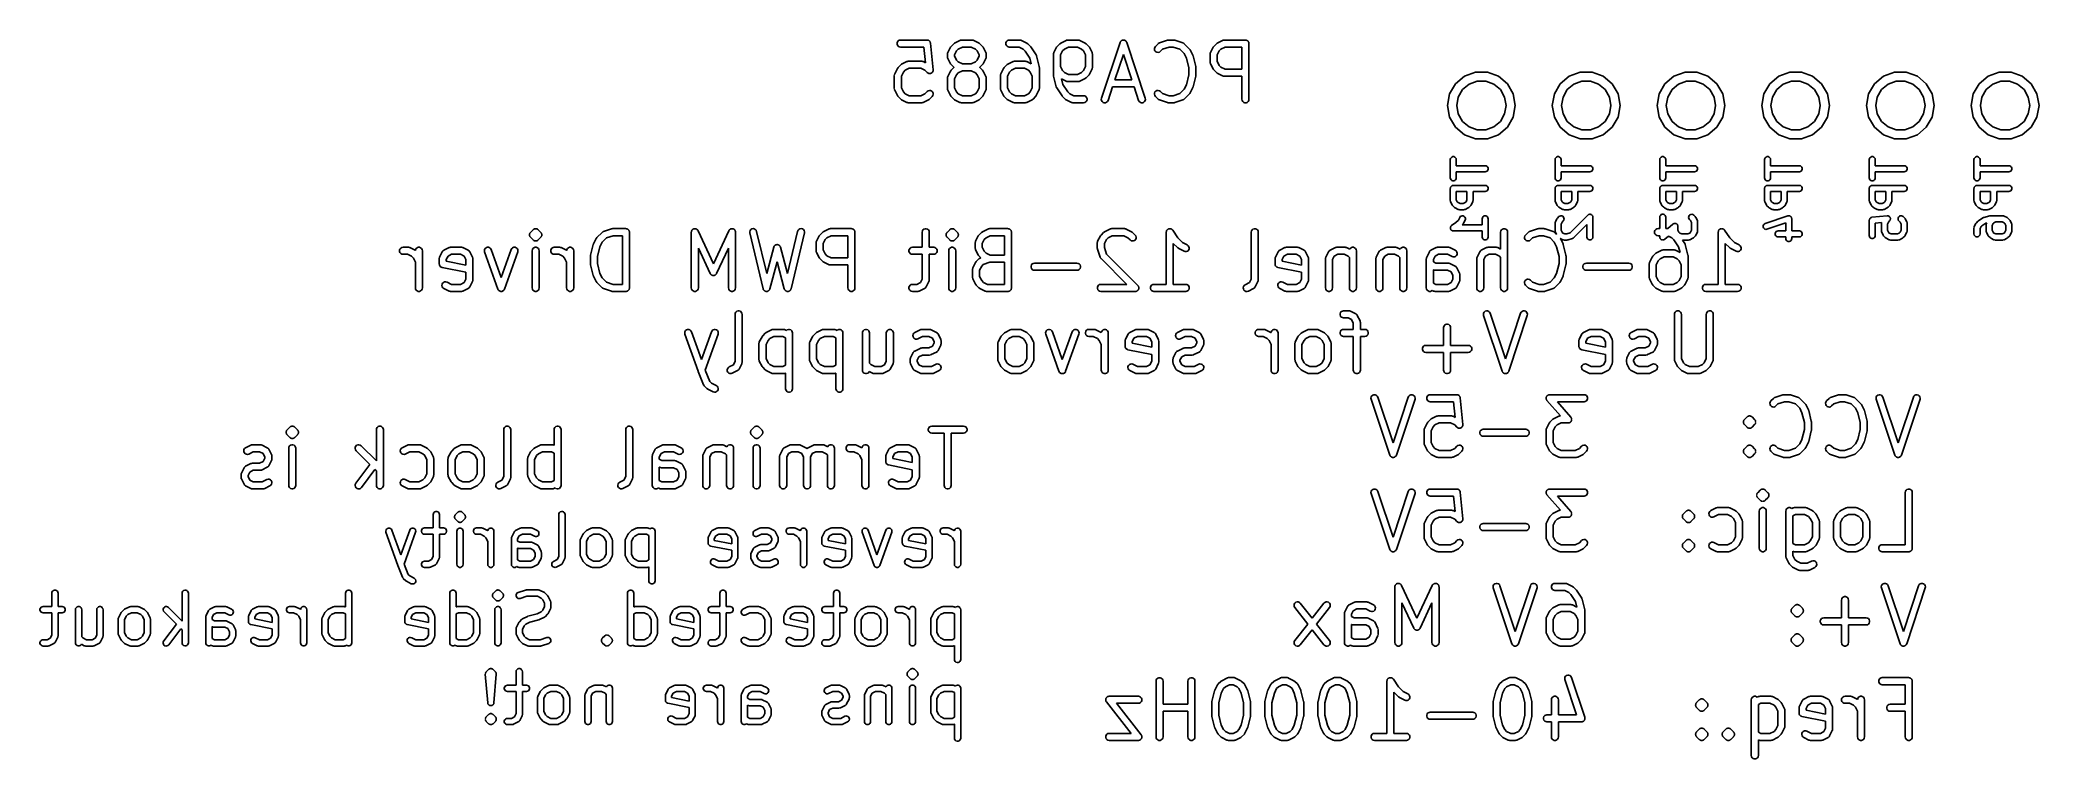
# Model space of a CAD drawing. Extents: x 123.3 to 171.8, y -110.4 to -93.
import ezdxf

# ---------------------------------------------------------------- set-up
doc = ezdxf.new("R2010")
doc.units = 0
doc.header["$MEASUREMENT"] = 0
doc.layers.add('BLACK', color=7, linetype='CONTINUOUS')

msp = doc.modelspace()

# ---------------------------------------------------------------- linework, layer by layer
at = {"layer": 'BLACK', "linetype": 'CONTINUOUS'}
for p, q in [((144.108, -93.0728), (144.118, -93.0449)), ((144.108, -93.1024), (144.108, -93.0728)), ((144.118, -93.0449), (144.137, -93.0222)), ((144.137, -93.0222), (144.162, -93.0074)), ((144.162, -93.0074), (144.192, -93.0023)), ((144.192, -93.0023), (144.835, -93.0023)), ((144.835, -93.0023), (144.838, -93.0028)), ((144.838, -93.0028), (144.841, -93.0025)), ((144.841, -93.0025), (144.853, -93.0054)), ((144.853, -93.0054), (144.864, -93.0074)), ((144.864, -93.0074), (144.867, -93.009)), ((144.867, -93.009), (144.87, -93.0098)), ((144.87, -93.0098), (144.88, -93.0164)), ((144.88, -93.0164), (144.89, -93.0222)), ((144.89, -93.0222), (144.892, -93.0247)), ((144.892, -93.0247), (144.895, -93.0265)), ((144.895, -93.0265), (144.901, -93.036)), ((144.901, -93.036), (144.909, -93.0449)), ((144.909, -93.0449), (144.91, -93.048)), ((144.91, -93.048), (144.912, -93.0506)), ((144.912, -93.0506), (144.915, -93.0618)), ((144.915, -93.0618), (144.919, -93.0728)), ((144.919, -93.0728), (144.919, -93.076)), ((144.919, -93.076), (144.92, -93.0791)), ((144.92, -93.0791), (144.984, -93.7226)), ((145.494, -93.0838), (145.505, -93.0756)), ((145.505, -93.0756), (145.633, -93.0113)), ((145.633, -93.0113), (145.638, -93.0099)), ((145.638, -93.0099), (145.642, -93.0074)), ((145.642, -93.0074), (145.652, -93.0057)), ((145.652, -93.0057), (145.662, -93.0028)), ((145.662, -93.0028), (145.667, -93.0031)), ((145.667, -93.0031), (145.672, -93.0023)), ((145.672, -93.0023), (145.929, -93.0023)), ((145.929, -93.0023), (145.934, -93.0031)), ((145.934, -93.0031), (145.939, -93.0028)), ((145.939, -93.0028), (145.948, -93.0057)), ((145.948, -93.0057), (145.958, -93.0074)), ((145.958, -93.0074), (145.962, -93.0099)), ((145.962, -93.0099), (145.967, -93.0113)), ((145.967, -93.0113), (146.096, -93.0756)), ((146.096, -93.0756), (146.107, -93.0838)), ((146.746, -93.0728), (146.756, -93.0449)), ((146.746, -93.1024), (146.746, -93.0728)), ((146.756, -93.0449), (146.775, -93.0222)), ((146.775, -93.0222), (146.801, -93.0074)), ((146.801, -93.0074), (146.83, -93.0023)), ((146.83, -93.0023), (147.087, -93.0023)), ((147.087, -93.0023), (147.092, -93.0031)), ((147.092, -93.0031), (147.097, -93.0028)), ((147.097, -93.0028), (147.107, -93.0057)), ((147.107, -93.0057), (147.116, -93.0074)), ((147.116, -93.0074), (147.121, -93.0099)), ((147.121, -93.0099), (147.125, -93.0113)), ((147.125, -93.0113), (147.254, -93.0756)), ((147.254, -93.0756), (147.265, -93.0838)), ((148.068, -93.0838), (148.079, -93.0756)), ((148.079, -93.0756), (148.207, -93.0113)), ((148.207, -93.0113), (148.212, -93.0099)), ((148.212, -93.0099), (148.216, -93.0074)), ((148.216, -93.0074), (148.226, -93.0057)), ((148.226, -93.0057), (148.236, -93.0028)), ((148.236, -93.0028), (148.241, -93.0031)), ((148.241, -93.0031), (148.245, -93.0023)), ((148.245, -93.0023), (148.503, -93.0023)), ((148.503, -93.0023), (148.508, -93.0031)), ((148.508, -93.0031), (148.513, -93.0028)), ((148.513, -93.0028), (148.522, -93.0057)), ((148.522, -93.0057), (148.532, -93.0074)), ((148.532, -93.0074), (148.536, -93.0099)), ((148.536, -93.0099), (148.541, -93.0113)), ((148.541, -93.0113), (148.67, -93.0756)), ((148.67, -93.0756), (148.681, -93.0838)), ((149.065, -94.4119), (149.516, -93.0606)), ((149.516, -93.0606), (149.517, -93.0586)), ((149.517, -93.0562), (149.524, -93.0456)), ((149.517, -93.0586), (149.517, -93.0562)), ((149.524, -93.0456), (149.53, -93.0346)), ((149.53, -93.0346), (149.532, -93.033)), ((149.532, -93.033), (149.533, -93.031)), ((149.533, -93.031), (149.543, -93.0232)), ((149.543, -93.0232), (149.552, -93.0149)), ((149.552, -93.0149), (149.554, -93.014)), ((149.554, -93.014), (149.556, -93.0126)), ((149.556, -93.0126), (149.568, -93.0086)), ((149.568, -93.0086), (149.58, -93.004)), ((149.58, -93.004), (149.582, -93.0039)), ((149.582, -93.0039), (149.584, -93.0032)), ((149.584, -93.0032), (149.597, -93.0035)), ((149.597, -93.0035), (149.609, -93.0032)), ((149.609, -93.0032), (149.611, -93.0039)), ((149.611, -93.0039), (149.614, -93.004)), ((149.614, -93.004), (149.625, -93.0086)), ((149.625, -93.0086), (149.637, -93.0126)), ((149.637, -93.0126), (149.639, -93.014)), ((149.639, -93.014), (149.641, -93.0149)), ((149.641, -93.0149), (149.651, -93.0232)), ((149.651, -93.0232), (149.661, -93.031)), ((149.661, -93.031), (149.662, -93.033)), ((149.662, -93.033), (149.664, -93.0346)), ((149.664, -93.0346), (149.669, -93.0456)), ((149.669, -93.0456), (149.676, -93.0562)), ((149.676, -93.0562), (149.677, -93.0586)), ((149.677, -93.0586), (149.678, -93.0606)), ((149.678, -93.0606), (150.128, -94.4119)), ((150.453, -93.0803), (150.461, -93.0746)), ((150.461, -93.0746), (150.466, -93.0733)), ((150.466, -93.0733), (150.471, -93.071)), ((150.471, -93.071), (150.664, -93.0066)), ((150.664, -93.0066), (150.677, -93.0046)), ((150.677, -93.0046), (150.691, -93.0023)), ((150.691, -93.0023), (150.819, -93.0023)), ((150.819, -93.0023), (150.833, -93.0046)), ((150.833, -93.0046), (150.846, -93.0066)), ((150.846, -93.0066), (151.039, -93.071)), ((151.039, -93.071), (151.044, -93.0733)), ((151.044, -93.0733), (151.048, -93.0746)), ((151.048, -93.0746), (151.057, -93.0803)), ((151.864, -93.0838), (151.875, -93.0756)), ((151.875, -93.0756), (152.004, -93.0113)), ((152.004, -93.0113), (152.008, -93.0099)), ((152.008, -93.0099), (152.013, -93.0074)), ((152.013, -93.0074), (152.023, -93.0057)), ((152.023, -93.0057), (152.032, -93.0028)), ((152.032, -93.0028), (152.037, -93.0031)), ((152.037, -93.0031), (152.042, -93.0023)), ((152.042, -93.0023), (152.557, -93.0023)), ((152.557, -93.0023), (152.564, -93.0036)), ((152.564, -93.0036), (152.571, -93.0036)), ((152.571, -93.0036), (152.578, -93.0061)), ((152.578, -93.0061), (152.586, -93.0074)), ((152.586, -93.0074), (152.592, -93.0111)), ((152.592, -93.0111), (152.599, -93.0137)), ((152.599, -93.0137), (152.605, -93.0185)), ((152.605, -93.0185), (152.611, -93.0222)), ((152.611, -93.0222), (152.616, -93.028)), ((152.616, -93.028), (152.622, -93.0328)), ((152.622, -93.0328), (152.626, -93.0392)), ((152.626, -93.0392), (152.631, -93.0449)), ((152.631, -93.0449), (152.633, -93.052)), ((152.633, -93.052), (152.637, -93.0584)), ((152.637, -93.0584), (152.638, -93.0658)), ((152.638, -93.0658), (152.641, -93.0728)), ((152.641, -93.0728), (152.641, -93.0803)), ((144.118, -93.1303), (144.108, -93.1024)), ((144.137, -93.153), (144.118, -93.1303)), ((144.162, -93.1678), (144.137, -93.153)), ((144.192, -93.173), (144.162, -93.1678)), ((144.758, -93.173), (144.192, -93.173)), ((144.218, -93.5904), (144.346, -93.5261)), ((144.346, -93.5261), (144.351, -93.5246)), ((144.351, -93.5246), (144.355, -93.5222)), ((144.355, -93.5222), (144.365, -93.5205)), ((144.365, -93.5205), (144.375, -93.5176)), ((144.375, -93.5176), (144.38, -93.5179)), ((144.38, -93.5179), (144.385, -93.517)), ((144.385, -93.517), (144.706, -93.517)), ((144.706, -93.517), (144.711, -93.5179)), ((144.711, -93.5179), (144.716, -93.5176)), ((144.716, -93.5176), (144.726, -93.5205)), ((144.726, -93.5205), (144.736, -93.5222)), ((144.736, -93.5222), (144.74, -93.5246)), ((144.74, -93.5246), (144.745, -93.5261)), ((144.745, -93.5261), (144.796, -93.5516)), ((144.796, -93.5516), (144.758, -93.173)), ((145.329, -93.3352), (145.332, -93.3257)), ((145.33, -93.3402), (145.329, -93.3352)), ((145.329, -93.345), (145.33, -93.3402)), ((145.329, -93.4093), (145.329, -93.345)), ((145.33, -93.4142), (145.329, -93.4093)), ((145.329, -93.4191), (145.33, -93.4142)), ((145.332, -93.4287), (145.329, -93.4191)), ((145.332, -93.3257), (145.334, -93.3158)), ((145.334, -93.4385), (145.332, -93.4287)), ((145.334, -93.3158), (145.336, -93.3115)), ((145.336, -93.4428), (145.334, -93.4385)), ((145.336, -93.3115), (145.338, -93.3068)), ((145.338, -93.4475), (145.336, -93.4428)), ((145.338, -93.3068), (145.402, -93.1781)), ((145.402, -93.5762), (145.338, -93.4475)), ((145.402, -93.1781), (145.41, -93.1672)), ((145.41, -93.1672), (145.418, -93.156)), ((145.418, -93.156), (145.482, -93.0916)), ((145.482, -93.0916), (145.494, -93.0838)), ((145.549, -93.2669), (145.499, -93.3651)), ((145.499, -93.3651), (145.499, -93.3892)), ((145.499, -93.3892), (145.549, -93.4875)), ((145.593, -93.2221), (145.549, -93.2669)), ((145.549, -93.4875), (145.593, -93.5322)), ((145.692, -93.173), (145.593, -93.2221)), ((145.593, -93.5322), (145.692, -93.5814)), ((145.909, -93.173), (145.692, -93.173)), ((146.007, -93.2221), (145.909, -93.173)), ((145.909, -93.5814), (146.007, -93.5322)), ((146.052, -93.2669), (146.007, -93.2221)), ((146.007, -93.5322), (146.052, -93.4875)), ((146.101, -93.3651), (146.052, -93.2669)), ((146.052, -93.4875), (146.101, -93.3892)), ((146.101, -93.3892), (146.101, -93.3651)), ((146.107, -93.0838), (146.118, -93.0916)), ((146.118, -93.0916), (146.182, -93.156)), ((146.182, -93.156), (146.19, -93.1672)), ((146.19, -93.1672), (146.198, -93.1781)), ((146.198, -93.1781), (146.263, -93.3068)), ((146.263, -93.4475), (146.198, -93.5762)), ((146.263, -93.3068), (146.264, -93.3115)), ((146.264, -93.4428), (146.263, -93.4475)), ((146.264, -93.3115), (146.267, -93.3158)), ((146.267, -93.4385), (146.264, -93.4428)), ((146.267, -93.3158), (146.268, -93.3257)), ((146.268, -93.4287), (146.267, -93.4385)), ((146.268, -93.3257), (146.271, -93.3352)), ((146.271, -93.4191), (146.268, -93.4287)), ((146.271, -93.3352), (146.271, -93.3402)), ((146.271, -93.3402), (146.272, -93.345)), ((146.272, -93.4093), (146.271, -93.4142)), ((146.271, -93.4142), (146.271, -93.4191)), ((146.272, -93.345), (146.272, -93.4093)), ((146.756, -93.1303), (146.746, -93.1024)), ((146.775, -93.153), (146.756, -93.1303)), ((146.801, -93.1678), (146.775, -93.153)), ((146.792, -93.5904), (146.92, -93.5261)), ((146.83, -93.173), (146.801, -93.1678)), ((147.067, -93.173), (146.83, -93.173)), ((146.92, -93.5261), (146.925, -93.5246)), ((146.925, -93.5246), (146.929, -93.5222)), ((146.929, -93.5222), (146.939, -93.5205)), ((146.939, -93.5205), (146.949, -93.5176)), ((146.949, -93.5176), (146.954, -93.5179)), ((146.954, -93.5179), (146.958, -93.517)), ((146.958, -93.517), (147.216, -93.517)), ((147.165, -93.2221), (147.067, -93.173)), ((147.214, -93.2707), (147.165, -93.2221)), ((147.33, -93.4444), (147.214, -93.2707)), ((147.216, -93.517), (147.221, -93.5179)), ((147.221, -93.5179), (147.226, -93.5176)), ((147.226, -93.5176), (147.235, -93.5205)), ((147.235, -93.5205), (147.245, -93.5222)), ((147.245, -93.5222), (147.249, -93.5246)), ((147.249, -93.5246), (147.254, -93.5261)), ((147.254, -93.5261), (147.364, -93.581)), ((147.265, -93.0838), (147.276, -93.0916)), ((147.276, -93.0916), (147.341, -93.156)), ((147.364, -93.581), (147.33, -93.4444)), ((147.341, -93.156), (147.345, -93.1629)), ((147.345, -93.1629), (147.351, -93.169)), ((147.351, -93.169), (147.48, -93.362)), ((147.48, -93.362), (147.486, -93.3753)), ((147.486, -93.3753), (147.492, -93.3886)), ((147.492, -93.3886), (147.556, -93.646)), ((147.903, -93.3352), (147.906, -93.3257)), ((147.904, -93.3402), (147.903, -93.3352)), ((147.903, -93.345), (147.904, -93.3402)), ((147.903, -93.8598), (147.903, -93.345)), ((147.906, -93.3257), (147.908, -93.3158)), ((147.908, -93.3158), (147.91, -93.3115)), ((147.91, -93.3115), (147.912, -93.3068)), ((147.912, -93.3068), (147.976, -93.1781)), ((147.976, -93.1781), (147.984, -93.1672)), ((147.984, -93.1672), (147.992, -93.156)), ((147.992, -93.156), (148.056, -93.0916)), ((148.056, -93.0916), (148.068, -93.0838)), ((148.123, -93.2669), (148.073, -93.3651)), ((148.073, -93.3651), (148.073, -93.6466)), ((148.167, -93.2221), (148.123, -93.2669)), ((148.266, -93.173), (148.167, -93.2221)), ((148.483, -93.173), (148.266, -93.173)), ((148.581, -93.2221), (148.483, -93.173)), ((148.626, -93.2669), (148.581, -93.2221)), ((148.675, -93.3651), (148.626, -93.2669)), ((148.675, -93.6466), (148.675, -93.3651)), ((148.681, -93.0838), (148.692, -93.0916)), ((148.692, -93.0916), (148.756, -93.156)), ((148.756, -93.156), (148.764, -93.1672)), ((148.764, -93.1672), (148.772, -93.1781)), ((148.772, -93.1781), (148.837, -93.3068)), ((148.837, -93.3068), (148.838, -93.3115)), ((148.838, -93.3115), (148.84, -93.3158)), ((148.84, -93.3158), (148.842, -93.3257)), ((148.842, -93.3257), (148.845, -93.3352)), ((148.845, -93.3352), (148.845, -93.3402)), ((148.845, -93.3402), (148.846, -93.345)), ((148.846, -93.345), (148.846, -93.6667)), ((149.597, -93.3575), (149.393, -93.9675)), ((149.8, -93.9675), (149.597, -93.3575)), ((150.348, -93.2089), (150.356, -93.1802)), ((150.351, -93.2384), (150.348, -93.2089)), ((150.363, -93.2653), (150.351, -93.2384)), ((150.356, -93.1802), (150.373, -93.156)), ((150.384, -93.2862), (150.363, -93.2653)), ((150.373, -93.156), (150.437, -93.0916)), ((150.411, -93.2987), (150.384, -93.2862)), ((150.441, -93.3013), (150.411, -93.2987)), ((150.437, -93.0916), (150.441, -93.0888)), ((150.441, -93.0888), (150.444, -93.0851)), ((150.469, -93.2937), (150.441, -93.3013)), ((150.444, -93.0851), (150.453, -93.0803)), ((150.494, -93.2767), (150.469, -93.2937)), ((150.544, -93.2266), (150.494, -93.2767)), ((150.704, -93.173), (150.544, -93.2266)), ((150.805, -93.173), (150.704, -93.173)), ((150.966, -93.2266), (150.805, -93.173)), ((151.071, -93.3312), (150.966, -93.2266)), ((151.057, -93.0803), (151.065, -93.0851)), ((151.065, -93.0851), (151.069, -93.0888)), ((151.069, -93.0888), (151.073, -93.0916)), ((151.125, -93.4391), (151.071, -93.3312)), ((151.073, -93.0916), (151.201, -93.2203)), ((151.184, -93.6772), (151.125, -93.4391)), ((151.201, -93.2203), (151.209, -93.2315)), ((151.209, -93.2315), (151.217, -93.2425)), ((151.217, -93.2425), (151.282, -93.3712)), ((151.282, -93.3712), (151.284, -93.3801)), ((151.284, -93.3801), (151.288, -93.3886)), ((151.288, -93.3886), (151.352, -93.646)), ((151.699, -93.345), (151.7, -93.3402)), ((151.699, -93.538), (151.699, -93.345)), ((151.7, -93.5429), (151.699, -93.538)), ((151.7, -93.3352), (151.703, -93.3257)), ((151.7, -93.3402), (151.7, -93.3352)), ((151.7, -93.5478), (151.7, -93.5429)), ((151.703, -93.5574), (151.7, -93.5478)), ((151.703, -93.3257), (151.704, -93.3158)), ((151.704, -93.5672), (151.703, -93.5574)), ((151.704, -93.3158), (151.707, -93.3115)), ((151.707, -93.3115), (151.708, -93.3068)), ((151.708, -93.3068), (151.772, -93.1781)), ((151.772, -93.1781), (151.781, -93.1672)), ((151.781, -93.1672), (151.788, -93.156)), ((151.788, -93.156), (151.853, -93.0916)), ((151.853, -93.0916), (151.864, -93.0838)), ((151.919, -93.2669), (151.87, -93.3651)), ((151.87, -93.3651), (151.87, -93.5179)), ((151.87, -93.5179), (151.919, -93.6162)), ((151.964, -93.2221), (151.919, -93.2669)), ((152.062, -93.173), (151.964, -93.2221)), ((152.471, -93.173), (152.062, -93.173)), ((152.471, -93.7101), (152.471, -93.173)), ((152.641, -93.0803), (152.642, -93.0876)), ((152.642, -93.0876), (152.642, -94.4389)), ((144.042, -93.85), (144.045, -93.8404)), ((144.043, -93.8549), (144.042, -93.85)), ((144.042, -93.8598), (144.043, -93.8549)), ((144.042, -94.1815), (144.042, -93.8598)), ((144.045, -93.8404), (144.047, -93.8306)), ((144.047, -93.8306), (144.049, -93.8263)), ((144.049, -93.8263), (144.051, -93.8216)), ((144.051, -93.8216), (144.115, -93.6929)), ((144.115, -93.6929), (144.123, -93.6819)), ((144.123, -93.6819), (144.131, -93.6707)), ((144.131, -93.6707), (144.196, -93.6064)), ((144.196, -93.6064), (144.207, -93.5985)), ((144.207, -93.5985), (144.218, -93.5904)), ((144.262, -93.7816), (144.213, -93.8799)), ((144.213, -93.8799), (144.213, -94.1614)), ((144.306, -93.7369), (144.262, -93.7816)), ((144.405, -93.6877), (144.306, -93.7369)), ((144.686, -93.6877), (144.405, -93.6877)), ((144.784, -93.7369), (144.686, -93.6877)), ((144.839, -93.7914), (144.784, -93.7369)), ((144.839, -93.7917), (144.839, -93.7914)), ((144.84, -93.7922), (144.839, -93.7917)), ((144.852, -93.8002), (144.84, -93.7922)), ((144.863, -93.8084), (144.852, -93.8002)), ((144.864, -93.8086), (144.863, -93.8084)), ((144.864, -93.8089), (144.864, -93.8086)), ((144.878, -93.8124), (144.864, -93.8089)), ((144.892, -93.8161), (144.878, -93.8124)), ((144.893, -93.8162), (144.892, -93.8161)), ((144.892, -93.8161), (144.892, -93.8161)), ((144.907, -93.8148), (144.893, -93.8162)), ((144.921, -93.8135), (144.907, -93.8148)), ((144.922, -93.8133), (144.921, -93.8135)), ((144.935, -93.8071), (144.922, -93.8132)), ((144.922, -93.8132), (144.922, -93.8133)), ((144.948, -93.801), (144.935, -93.8071)), ((144.949, -93.8006), (144.948, -93.801)), ((144.959, -93.7902), (144.949, -93.8004)), ((144.949, -93.8004), (144.949, -93.8006)), ((144.969, -93.78), (144.959, -93.7902)), ((144.97, -93.7795), (144.969, -93.78)), ((144.976, -93.7662), (144.97, -93.7792)), ((144.97, -93.7792), (144.97, -93.7795)), ((144.982, -93.7532), (144.976, -93.7662)), ((144.983, -93.7379), (144.982, -93.7521)), ((144.982, -93.7521), (144.982, -93.7526)), ((144.982, -93.7526), (144.982, -93.7532)), ((144.984, -93.7236), (144.983, -93.7379)), ((144.984, -93.7226), (144.984, -93.7231)), ((144.984, -93.7231), (144.984, -93.7236)), ((145.329, -93.9144), (145.332, -93.9048)), ((145.33, -93.9193), (145.329, -93.9144)), ((145.329, -93.9241), (145.33, -93.9193)), ((145.329, -94.1815), (145.329, -93.9241)), ((145.332, -93.9048), (145.334, -93.8949)), ((145.334, -93.8949), (145.336, -93.8907)), ((145.336, -93.8907), (145.338, -93.886)), ((145.338, -93.886), (145.402, -93.7573)), ((145.41, -93.5872), (145.402, -93.5762)), ((145.402, -93.7573), (145.41, -93.7463)), ((145.418, -93.5984), (145.41, -93.5872)), ((145.41, -93.7463), (145.418, -93.7351)), ((145.482, -93.6627), (145.418, -93.5984)), ((145.418, -93.7351), (145.482, -93.6707)), ((145.488, -93.6667), (145.482, -93.6627)), ((145.482, -93.6707), (145.488, -93.6667)), ((145.549, -93.846), (145.499, -93.9443)), ((145.499, -93.9443), (145.499, -94.1614)), ((145.593, -93.8012), (145.549, -93.846)), ((145.692, -93.7521), (145.593, -93.8012)), ((145.692, -93.5814), (145.909, -93.5814)), ((145.909, -93.7521), (145.692, -93.7521)), ((146.007, -93.8012), (145.909, -93.7521)), ((146.052, -93.846), (146.007, -93.8012)), ((146.101, -93.9443), (146.052, -93.846)), ((146.101, -94.1614), (146.101, -93.9443)), ((146.118, -93.6627), (146.112, -93.6667)), ((146.112, -93.6667), (146.118, -93.6707)), ((146.182, -93.5984), (146.118, -93.6627)), ((146.118, -93.6707), (146.182, -93.7351)), ((146.19, -93.5872), (146.182, -93.5984)), ((146.182, -93.7351), (146.19, -93.7463)), ((146.198, -93.5762), (146.19, -93.5872)), ((146.19, -93.7463), (146.198, -93.7573)), ((146.198, -93.7573), (146.263, -93.886)), ((146.263, -93.886), (146.264, -93.8907)), ((146.264, -93.8907), (146.267, -93.8949)), ((146.267, -93.8949), (146.268, -93.9048)), ((146.268, -93.9048), (146.271, -93.9144)), ((146.271, -93.9144), (146.271, -93.9193)), ((146.271, -93.9193), (146.272, -93.9241)), ((146.272, -93.9241), (146.272, -94.1815)), ((146.616, -93.85), (146.619, -93.8404)), ((146.617, -93.8549), (146.616, -93.85)), ((146.616, -93.8598), (146.617, -93.8549)), ((146.616, -94.1815), (146.616, -93.8598)), ((146.619, -93.8404), (146.621, -93.8306)), ((146.621, -93.8306), (146.623, -93.8263)), ((146.623, -93.8263), (146.625, -93.8216)), ((146.625, -93.8216), (146.689, -93.6929)), ((146.689, -93.6929), (146.697, -93.6819)), ((146.697, -93.6819), (146.705, -93.6707)), ((146.705, -93.6707), (146.769, -93.6064)), ((146.769, -93.6064), (146.781, -93.5985)), ((146.781, -93.5985), (146.792, -93.5904)), ((146.836, -93.7816), (146.786, -93.8799)), ((146.786, -93.8799), (146.786, -94.1614)), ((146.88, -93.7369), (146.836, -93.7816)), ((146.979, -93.6877), (146.88, -93.7369)), ((147.196, -93.6877), (146.979, -93.6877)), ((147.294, -93.7369), (147.196, -93.6877)), ((147.339, -93.7816), (147.294, -93.7369)), ((147.388, -93.8799), (147.339, -93.7816)), ((147.388, -94.1614), (147.388, -93.8799)), ((147.556, -93.646), (147.557, -93.6565)), ((147.557, -93.6565), (147.559, -93.6667)), ((147.559, -93.6667), (147.559, -94.1815)), ((147.904, -93.8701), (147.903, -93.8598)), ((147.905, -93.8805), (147.904, -93.8701)), ((147.97, -94.1379), (147.905, -93.8805)), ((148.073, -93.6466), (148.123, -93.7449)), ((148.207, -94.0005), (148.097, -93.9456)), ((148.097, -93.9456), (148.132, -94.0821)), ((148.123, -93.7449), (148.167, -93.7896)), ((148.167, -93.7896), (148.266, -93.8388)), ((148.212, -94.0019), (148.207, -94.0005)), ((148.216, -94.0043), (148.212, -94.0019)), ((148.226, -94.0061), (148.216, -94.0043)), ((148.236, -94.0089), (148.226, -94.0061)), ((148.241, -94.0086), (148.236, -94.0089)), ((148.245, -94.0095), (148.241, -94.0086)), ((148.503, -94.0095), (148.245, -94.0095)), ((148.266, -93.8388), (148.483, -93.8388)), ((148.483, -93.8388), (148.581, -93.7896)), ((148.508, -94.0086), (148.503, -94.0095)), ((148.513, -94.0089), (148.508, -94.0086)), ((148.522, -94.0061), (148.513, -94.0089)), ((148.532, -94.0043), (148.522, -94.0061)), ((148.536, -94.0019), (148.532, -94.0043)), ((148.541, -94.0005), (148.536, -94.0019)), ((148.67, -93.9361), (148.541, -94.0005)), ((148.581, -93.7896), (148.626, -93.7449)), ((148.626, -93.7449), (148.675, -93.6466)), ((148.681, -93.928), (148.67, -93.9361)), ((148.692, -93.9201), (148.681, -93.928)), ((148.756, -93.8558), (148.692, -93.9201)), ((148.764, -93.8446), (148.756, -93.8558)), ((148.772, -93.8336), (148.764, -93.8446)), ((148.837, -93.7049), (148.772, -93.8336)), ((148.838, -93.7002), (148.837, -93.7049)), ((148.84, -93.6959), (148.838, -93.7002)), ((148.842, -93.6861), (148.84, -93.6959)), ((148.845, -93.6765), (148.842, -93.6861)), ((148.846, -93.6667), (148.845, -93.6716)), ((148.845, -93.6716), (148.845, -93.6765)), ((149.393, -93.9675), (149.8, -93.9675)), ((151.125, -94.0874), (151.184, -93.8493)), ((151.184, -93.8493), (151.184, -93.6772)), ((151.352, -93.8805), (151.288, -94.1379)), ((151.352, -93.646), (151.353, -93.6565)), ((151.353, -93.8701), (151.352, -93.8805)), ((151.353, -93.6565), (151.355, -93.6667)), ((151.355, -93.8598), (151.353, -93.8701)), ((151.355, -93.6667), (151.355, -93.8598)), ((151.707, -93.5715), (151.704, -93.5672)), ((151.708, -93.5762), (151.707, -93.5715)), ((151.772, -93.7049), (151.708, -93.5762)), ((151.781, -93.7159), (151.772, -93.7049)), ((151.788, -93.7271), (151.781, -93.7159)), ((151.853, -93.7914), (151.788, -93.7271)), ((151.864, -93.7993), (151.853, -93.7914)), ((151.875, -93.8074), (151.864, -93.7993)), ((152.004, -93.8718), (151.875, -93.8074)), ((151.919, -93.6162), (151.964, -93.6609)), ((151.964, -93.6609), (152.062, -93.7101)), ((152.008, -93.8732), (152.004, -93.8718)), ((152.013, -93.8756), (152.008, -93.8732)), ((152.023, -93.8774), (152.013, -93.8756)), ((152.032, -93.8802), (152.023, -93.8774)), ((152.037, -93.8799), (152.032, -93.8802)), ((152.042, -93.8808), (152.037, -93.8799)), ((152.471, -93.8808), (152.042, -93.8808)), ((152.062, -93.7101), (152.471, -93.7101)), ((152.471, -94.4389), (152.471, -93.8808)), ((157.651, -94.0615), (157.869, -93.8781)), ((157.869, -93.8781), (158.137, -93.7805)), ((158.176, -94.0003), (157.981, -94.0714)), ((158.137, -93.7805), (158.423, -93.7805)), ((158.384, -94.0003), (158.176, -94.0003)), ((158.579, -94.0714), (158.384, -94.0003)), ((158.423, -93.7805), (158.691, -93.8781)), ((158.691, -93.8781), (158.909, -94.0615)), ((160.191, -94.0615), (160.409, -93.8781)), ((160.409, -93.8781), (160.677, -93.7805)), ((160.716, -94.0003), (160.521, -94.0714)), ((160.677, -93.7805), (160.963, -93.7805)), ((160.924, -94.0003), (160.716, -94.0003)), ((161.119, -94.0714), (160.924, -94.0003)), ((160.963, -93.7805), (161.231, -93.8781)), ((161.231, -93.8781), (161.449, -94.0615)), ((162.731, -94.0615), (162.949, -93.8781)), ((162.949, -93.8781), (163.217, -93.7805)), ((163.256, -94.0003), (163.061, -94.0714)), ((163.217, -93.7805), (163.503, -93.7805)), ((163.464, -94.0003), (163.256, -94.0003)), ((163.659, -94.0714), (163.464, -94.0003)), ((163.503, -93.7805), (163.771, -93.8781)), ((163.771, -93.8781), (163.989, -94.0615)), ((165.271, -94.0615), (165.489, -93.8781)), ((165.489, -93.8781), (165.757, -93.7805)), ((165.796, -94.0003), (165.601, -94.0714)), ((165.757, -93.7805), (166.043, -93.7805)), ((166.004, -94.0003), (165.796, -94.0003)), ((166.199, -94.0714), (166.004, -94.0003)), ((166.043, -93.7805), (166.311, -93.8781)), ((166.311, -93.8781), (166.529, -94.0615)), ((167.811, -94.0615), (168.029, -93.8781)), ((168.029, -93.8781), (168.297, -93.7805)), ((168.336, -94.0003), (168.141, -94.0714)), ((168.297, -93.7805), (168.583, -93.7805)), ((168.544, -94.0003), (168.336, -94.0003)), ((168.739, -94.0714), (168.544, -94.0003)), ((168.583, -93.7805), (168.851, -93.8781)), ((168.851, -93.8781), (169.069, -94.0615)), ((170.351, -94.0615), (170.569, -93.8781)), ((170.569, -93.8781), (170.837, -93.7805)), ((170.876, -94.0003), (170.681, -94.0714)), ((170.837, -93.7805), (171.123, -93.7805)), ((171.084, -94.0003), (170.876, -94.0003)), ((171.279, -94.0714), (171.084, -94.0003)), ((171.123, -93.7805), (171.391, -93.8781)), ((171.391, -93.8781), (171.609, -94.0615)), ((144.043, -94.1864), (144.042, -94.1815)), ((144.042, -94.1913), (144.043, -94.1864)), ((144.045, -94.2008), (144.042, -94.1913)), ((144.047, -94.2107), (144.045, -94.2008)), ((144.049, -94.215), (144.047, -94.2107)), ((144.051, -94.2197), (144.049, -94.215)), ((144.115, -94.3484), (144.051, -94.2197)), ((144.123, -94.3593), (144.115, -94.3484)), ((144.131, -94.3705), (144.123, -94.3593)), ((144.196, -94.4349), (144.131, -94.3705)), ((144.207, -94.4427), (144.196, -94.4349)), ((144.218, -94.4509), (144.207, -94.4427)), ((144.213, -94.1614), (144.262, -94.2596)), ((144.346, -94.5152), (144.218, -94.4509)), ((144.262, -94.2596), (144.306, -94.3044)), ((144.306, -94.3044), (144.405, -94.3535)), ((144.351, -94.5166), (144.346, -94.5152)), ((144.355, -94.5191), (144.351, -94.5166)), ((144.365, -94.5208), (144.355, -94.5191)), ((144.375, -94.5237), (144.365, -94.5208)), ((144.38, -94.5234), (144.375, -94.5237)), ((144.385, -94.5242), (144.38, -94.5234)), ((144.706, -94.5242), (144.385, -94.5242)), ((144.405, -94.3535), (144.686, -94.3535)), ((144.686, -94.3535), (144.784, -94.3044)), ((144.711, -94.5234), (144.706, -94.5242)), ((144.716, -94.5237), (144.711, -94.5234)), ((144.726, -94.5208), (144.716, -94.5237)), ((144.736, -94.5191), (144.726, -94.5208)), ((144.74, -94.5166), (144.736, -94.5191)), ((144.745, -94.5152), (144.74, -94.5166)), ((144.873, -94.4509), (144.745, -94.5152)), ((144.784, -94.3044), (144.839, -94.2499)), ((144.839, -94.2499), (144.863, -94.2329)), ((144.863, -94.2329), (144.892, -94.2252)), ((144.884, -94.4427), (144.873, -94.4509)), ((144.895, -94.4349), (144.884, -94.4427)), ((144.892, -94.2252), (144.921, -94.2278)), ((144.96, -94.3705), (144.895, -94.4349)), ((144.921, -94.2278), (144.948, -94.2403)), ((144.948, -94.2403), (144.969, -94.2612)), ((144.977, -94.3463), (144.96, -94.3705)), ((144.969, -94.2612), (144.982, -94.2881)), ((144.984, -94.3176), (144.977, -94.3463)), ((144.982, -94.2881), (144.984, -94.3176)), ((145.33, -94.1864), (145.329, -94.1815)), ((145.329, -94.1913), (145.33, -94.1864)), ((145.332, -94.2008), (145.329, -94.1913)), ((145.334, -94.2107), (145.332, -94.2008)), ((145.336, -94.215), (145.334, -94.2107)), ((145.338, -94.2197), (145.336, -94.215)), ((145.402, -94.3484), (145.338, -94.2197)), ((145.41, -94.3593), (145.402, -94.3484)), ((145.418, -94.3705), (145.41, -94.3593)), ((145.482, -94.4349), (145.418, -94.3705)), ((145.494, -94.4427), (145.482, -94.4349)), ((145.505, -94.4509), (145.494, -94.4427)), ((145.499, -94.1614), (145.549, -94.2596)), ((145.633, -94.5152), (145.505, -94.4509)), ((145.549, -94.2596), (145.593, -94.3044)), ((145.593, -94.3044), (145.692, -94.3535)), ((145.638, -94.5166), (145.633, -94.5152)), ((145.642, -94.5191), (145.638, -94.5166)), ((145.652, -94.5208), (145.642, -94.5191)), ((145.662, -94.5237), (145.652, -94.5208)), ((145.667, -94.5234), (145.662, -94.5237)), ((145.672, -94.5242), (145.667, -94.5234)), ((145.929, -94.5242), (145.672, -94.5242)), ((145.692, -94.3535), (145.909, -94.3535)), ((145.909, -94.3535), (146.007, -94.3044)), ((145.934, -94.5234), (145.929, -94.5242)), ((145.939, -94.5237), (145.934, -94.5234)), ((145.948, -94.5208), (145.939, -94.5237)), ((145.958, -94.5191), (145.948, -94.5208)), ((145.962, -94.5166), (145.958, -94.5191)), ((145.967, -94.5152), (145.962, -94.5166)), ((146.096, -94.4509), (145.967, -94.5152)), ((146.007, -94.3044), (146.052, -94.2596)), ((146.052, -94.2596), (146.101, -94.1614)), ((146.107, -94.4427), (146.096, -94.4509)), ((146.118, -94.4349), (146.107, -94.4427)), ((146.182, -94.3705), (146.118, -94.4349)), ((146.19, -94.3593), (146.182, -94.3705)), ((146.198, -94.3484), (146.19, -94.3593)), ((146.263, -94.2197), (146.198, -94.3484)), ((146.264, -94.215), (146.263, -94.2197)), ((146.267, -94.2107), (146.264, -94.215)), ((146.268, -94.2008), (146.267, -94.2107)), ((146.271, -94.1913), (146.268, -94.2008)), ((146.272, -94.1815), (146.271, -94.1864)), ((146.271, -94.1864), (146.271, -94.1913)), ((146.617, -94.1864), (146.616, -94.1815)), ((146.616, -94.1913), (146.617, -94.1864)), ((146.619, -94.2008), (146.616, -94.1913)), ((146.621, -94.2107), (146.619, -94.2008)), ((146.623, -94.215), (146.621, -94.2107)), ((146.625, -94.2197), (146.623, -94.215)), ((146.689, -94.3484), (146.625, -94.2197)), ((146.697, -94.3593), (146.689, -94.3484)), ((146.705, -94.3705), (146.697, -94.3593)), ((146.769, -94.4349), (146.705, -94.3705)), ((146.781, -94.4427), (146.769, -94.4349)), ((146.792, -94.4509), (146.781, -94.4427)), ((146.786, -94.1614), (146.836, -94.2596)), ((146.92, -94.5152), (146.792, -94.4509)), ((146.836, -94.2596), (146.88, -94.3044)), ((146.88, -94.3044), (146.979, -94.3535)), ((146.925, -94.5166), (146.92, -94.5152)), ((146.929, -94.5191), (146.925, -94.5166)), ((146.939, -94.5208), (146.929, -94.5191)), ((146.949, -94.5237), (146.939, -94.5208)), ((146.954, -94.5234), (146.949, -94.5237)), ((146.958, -94.5242), (146.954, -94.5234)), ((147.216, -94.5242), (146.958, -94.5242)), ((146.979, -94.3535), (147.196, -94.3535)), ((147.196, -94.3535), (147.294, -94.3044)), ((147.221, -94.5234), (147.216, -94.5242)), ((147.226, -94.5237), (147.221, -94.5234)), ((147.235, -94.5208), (147.226, -94.5237)), ((147.245, -94.5191), (147.235, -94.5208)), ((147.249, -94.5166), (147.245, -94.5191)), ((147.254, -94.5152), (147.249, -94.5166)), ((147.383, -94.4509), (147.254, -94.5152)), ((147.294, -94.3044), (147.339, -94.2596)), ((147.339, -94.2596), (147.388, -94.1614)), ((147.394, -94.4427), (147.383, -94.4509)), ((147.405, -94.4349), (147.394, -94.4427)), ((147.469, -94.3705), (147.405, -94.4349)), ((147.477, -94.3594), (147.469, -94.3705)), ((147.485, -94.3484), (147.477, -94.3594)), ((147.55, -94.2197), (147.485, -94.3484)), ((147.551, -94.215), (147.55, -94.2197)), ((147.553, -94.2107), (147.551, -94.215)), ((147.555, -94.2008), (147.553, -94.2107)), ((147.558, -94.1913), (147.555, -94.2008)), ((147.559, -94.1815), (147.558, -94.1864)), ((147.558, -94.1864), (147.558, -94.1913)), ((147.976, -94.1512), (147.97, -94.1379)), ((147.981, -94.1645), (147.976, -94.1512)), ((148.11, -94.3575), (147.981, -94.1645)), ((148.116, -94.3636), (148.11, -94.3575)), ((148.121, -94.3705), (148.116, -94.3636)), ((148.185, -94.4349), (148.121, -94.3705)), ((148.132, -94.0821), (148.247, -94.2558)), ((148.196, -94.4427), (148.185, -94.4349)), ((148.207, -94.4509), (148.196, -94.4427)), ((148.336, -94.5152), (148.207, -94.4509)), ((148.247, -94.2558), (148.296, -94.3044)), ((148.296, -94.3044), (148.394, -94.3535)), ((148.341, -94.5166), (148.336, -94.5152)), ((148.345, -94.5191), (148.341, -94.5166)), ((148.355, -94.5208), (148.345, -94.5191)), ((148.364, -94.5237), (148.355, -94.5208)), ((148.369, -94.5234), (148.364, -94.5237)), ((148.374, -94.5242), (148.369, -94.5234)), ((148.631, -94.5242), (148.374, -94.5242)), ((148.394, -94.3535), (148.631, -94.3535)), ((148.631, -94.3535), (148.661, -94.3587)), ((148.661, -94.5191), (148.631, -94.5242)), ((148.661, -94.3587), (148.686, -94.3735)), ((148.686, -94.5043), (148.661, -94.5191)), ((148.686, -94.3735), (148.705, -94.3962)), ((148.705, -94.4816), (148.686, -94.5043)), ((148.705, -94.3962), (148.716, -94.4241)), ((148.716, -94.4537), (148.705, -94.4816)), ((148.716, -94.4241), (148.716, -94.4537)), ((149.061, -94.4412), (149.065, -94.4119)), ((149.067, -94.4703), (149.061, -94.4412)), ((149.082, -94.4955), (149.067, -94.4703)), ((149.106, -94.5139), (149.082, -94.4955)), ((149.134, -94.5233), (149.106, -94.5139)), ((149.163, -94.5225), (149.134, -94.5233)), ((149.191, -94.5116), (149.163, -94.5225)), ((149.213, -94.4919), (149.191, -94.5116)), ((149.227, -94.4659), (149.213, -94.4919)), ((149.336, -94.1382), (149.227, -94.4659)), ((149.857, -94.1382), (149.336, -94.1382)), ((149.966, -94.4659), (149.857, -94.1382)), ((149.98, -94.4919), (149.966, -94.4659)), ((150.002, -94.5116), (149.98, -94.4919)), ((150.03, -94.5225), (150.002, -94.5116)), ((150.06, -94.5233), (150.03, -94.5225)), ((150.088, -94.5139), (150.06, -94.5233)), ((150.111, -94.4955), (150.088, -94.5139)), ((150.126, -94.4703), (150.111, -94.4955)), ((150.132, -94.4412), (150.126, -94.4703)), ((150.128, -94.4119), (150.132, -94.4412)), ((150.348, -94.3176), (150.351, -94.2881)), ((150.356, -94.3463), (150.348, -94.3176)), ((150.351, -94.2881), (150.363, -94.2612)), ((150.373, -94.3705), (150.356, -94.3463)), ((150.363, -94.2612), (150.384, -94.2403)), ((150.437, -94.4349), (150.373, -94.3705)), ((150.384, -94.2403), (150.411, -94.2278)), ((150.411, -94.2278), (150.441, -94.2252)), ((150.441, -94.4377), (150.437, -94.4349)), ((150.441, -94.2252), (150.469, -94.2329)), ((150.444, -94.4414), (150.441, -94.4377)), ((150.453, -94.4462), (150.444, -94.4414)), ((150.461, -94.4519), (150.453, -94.4462)), ((150.466, -94.4532), (150.461, -94.4519)), ((150.471, -94.4555), (150.466, -94.4532)), ((150.469, -94.2329), (150.494, -94.2499)), ((150.664, -94.5199), (150.471, -94.4555)), ((150.494, -94.2499), (150.544, -94.3)), ((150.544, -94.3), (150.704, -94.3535)), ((150.677, -94.5219), (150.664, -94.5199)), ((150.691, -94.5242), (150.677, -94.5219)), ((150.819, -94.5242), (150.691, -94.5242)), ((150.704, -94.3535), (150.805, -94.3535)), ((150.805, -94.3535), (150.966, -94.3)), ((150.833, -94.5219), (150.819, -94.5242)), ((150.846, -94.5199), (150.833, -94.5219)), ((151.039, -94.4555), (150.846, -94.5199)), ((150.966, -94.3), (151.071, -94.1953)), ((151.044, -94.4532), (151.039, -94.4555)), ((151.048, -94.4519), (151.044, -94.4532)), ((151.057, -94.4462), (151.048, -94.4519)), ((151.065, -94.4414), (151.057, -94.4462)), ((151.069, -94.4377), (151.065, -94.4414)), ((151.073, -94.4349), (151.069, -94.4377)), ((151.071, -94.1953), (151.125, -94.0874)), ((151.201, -94.3062), (151.073, -94.4349)), ((151.209, -94.295), (151.201, -94.3062)), ((151.217, -94.284), (151.209, -94.295)), ((151.282, -94.1553), (151.217, -94.284)), ((151.284, -94.1464), (151.282, -94.1553)), ((151.288, -94.1379), (151.284, -94.1464)), ((152.476, -94.4681), (152.471, -94.4389)), ((152.491, -94.4938), (152.476, -94.4681)), ((152.514, -94.5128), (152.491, -94.4938)), ((152.542, -94.5229), (152.514, -94.5128)), ((152.571, -94.5229), (152.542, -94.5229)), ((152.599, -94.5128), (152.571, -94.5229)), ((152.622, -94.4938), (152.599, -94.5128)), ((152.637, -94.4681), (152.622, -94.4938)), ((152.642, -94.4389), (152.637, -94.4681)), ((157.458, -94.5896), (157.508, -94.3086)), ((157.508, -94.3086), (157.651, -94.0615)), ((157.718, -94.3849), (157.682, -94.5896)), ((157.822, -94.205), (157.718, -94.3849)), ((157.981, -94.0714), (157.822, -94.205)), ((158.739, -94.205), (158.579, -94.0714)), ((158.842, -94.3849), (158.739, -94.205)), ((158.879, -94.5896), (158.842, -94.3849)), ((158.909, -94.0615), (159.052, -94.3086)), ((159.052, -94.3086), (159.102, -94.5896)), ((159.998, -94.5896), (160.048, -94.3086)), ((160.048, -94.3086), (160.191, -94.0615)), ((160.258, -94.3849), (160.222, -94.5896)), ((160.362, -94.205), (160.258, -94.3849)), ((160.521, -94.0714), (160.362, -94.205)), ((161.279, -94.205), (161.119, -94.0714)), ((161.382, -94.3849), (161.279, -94.205)), ((161.418, -94.5896), (161.382, -94.3849)), ((161.449, -94.0615), (161.592, -94.3086)), ((161.592, -94.3086), (161.642, -94.5896)), ((162.538, -94.5896), (162.588, -94.3086)), ((162.588, -94.3086), (162.731, -94.0615)), ((162.798, -94.3849), (162.762, -94.5896)), ((162.902, -94.205), (162.798, -94.3849)), ((163.061, -94.0714), (162.902, -94.205)), ((163.819, -94.205), (163.659, -94.0714)), ((163.922, -94.3849), (163.819, -94.205)), ((163.958, -94.5896), (163.922, -94.3849)), ((163.989, -94.0615), (164.132, -94.3086)), ((164.132, -94.3086), (164.182, -94.5896)), ((165.078, -94.5896), (165.128, -94.3086)), ((165.128, -94.3086), (165.271, -94.0615)), ((165.338, -94.3849), (165.302, -94.5896)), ((165.442, -94.205), (165.338, -94.3849)), ((165.601, -94.0714), (165.442, -94.205)), ((166.359, -94.205), (166.199, -94.0714)), ((166.462, -94.3849), (166.359, -94.205)), ((166.498, -94.5896), (166.462, -94.3849)), ((166.529, -94.0615), (166.672, -94.3086)), ((166.672, -94.3086), (166.722, -94.5896)), ((167.618, -94.5896), (167.668, -94.3086)), ((167.668, -94.3086), (167.811, -94.0615)), ((167.878, -94.3849), (167.842, -94.5896)), ((167.982, -94.205), (167.878, -94.3849)), ((168.141, -94.0714), (167.982, -94.205)), ((168.899, -94.205), (168.739, -94.0714)), ((169.002, -94.3849), (168.899, -94.205)), ((169.038, -94.5896), (169.002, -94.3849)), ((169.069, -94.0615), (169.212, -94.3086)), ((169.212, -94.3086), (169.262, -94.5896)), ((170.159, -94.5896), (170.208, -94.3086)), ((170.208, -94.3086), (170.351, -94.0615)), ((170.418, -94.3849), (170.382, -94.5896)), ((170.522, -94.205), (170.418, -94.3849)), ((170.681, -94.0714), (170.522, -94.205)), ((171.439, -94.205), (171.279, -94.0714)), ((171.542, -94.3849), (171.439, -94.205)), ((171.578, -94.5896), (171.542, -94.3849)), ((171.609, -94.0615), (171.752, -94.3086)), ((171.752, -94.3086), (171.802, -94.5896)), ((157.508, -94.8706), (157.458, -94.5896)), ((157.651, -95.1177), (157.508, -94.8706)), ((157.682, -94.5896), (157.718, -94.7943)), ((157.718, -94.7943), (157.822, -94.9742)), ((157.822, -94.9742), (157.981, -95.1078)), ((158.579, -95.1078), (158.739, -94.9742)), ((158.739, -94.9742), (158.842, -94.7943)), ((158.842, -94.7943), (158.879, -94.5896)), ((159.052, -94.8706), (158.909, -95.1177)), ((159.102, -94.5896), (159.052, -94.8706)), ((160.048, -94.8706), (159.998, -94.5896)), ((160.191, -95.1177), (160.048, -94.8706)), ((160.222, -94.5896), (160.258, -94.7943)), ((160.258, -94.7943), (160.362, -94.9742)), ((160.362, -94.9742), (160.521, -95.1078)), ((161.119, -95.1078), (161.279, -94.9742)), ((161.279, -94.9742), (161.382, -94.7943)), ((161.382, -94.7943), (161.418, -94.5896)), ((161.592, -94.8706), (161.449, -95.1177)), ((161.642, -94.5896), (161.592, -94.8706)), ((162.588, -94.8706), (162.538, -94.5896)), ((162.731, -95.1177), (162.588, -94.8706)), ((162.762, -94.5896), (162.798, -94.7943)), ((162.798, -94.7943), (162.902, -94.9742)), ((162.902, -94.9742), (163.061, -95.1078)), ((163.659, -95.1078), (163.819, -94.9742)), ((163.819, -94.9742), (163.922, -94.7943)), ((163.922, -94.7943), (163.958, -94.5896)), ((164.132, -94.8706), (163.989, -95.1177)), ((164.182, -94.5896), (164.132, -94.8706)), ((165.128, -94.8706), (165.078, -94.5896)), ((165.271, -95.1177), (165.128, -94.8706)), ((165.302, -94.5896), (165.338, -94.7943)), ((165.338, -94.7943), (165.442, -94.9742)), ((165.442, -94.9742), (165.601, -95.1078)), ((166.199, -95.1078), (166.359, -94.9742)), ((166.359, -94.9742), (166.462, -94.7943)), ((166.462, -94.7943), (166.498, -94.5896)), ((166.672, -94.8706), (166.529, -95.1177)), ((166.722, -94.5896), (166.672, -94.8706)), ((167.668, -94.8706), (167.618, -94.5896)), ((167.811, -95.1177), (167.668, -94.8706)), ((167.842, -94.5896), (167.878, -94.7943)), ((167.878, -94.7943), (167.982, -94.9742)), ((167.982, -94.9742), (168.141, -95.1078)), ((168.739, -95.1078), (168.899, -94.9742)), ((168.899, -94.9742), (169.002, -94.7943)), ((169.002, -94.7943), (169.038, -94.5896)), ((169.212, -94.8706), (169.069, -95.1177)), ((169.262, -94.5896), (169.212, -94.8706)), ((170.208, -94.8706), (170.159, -94.5896)), ((170.351, -95.1177), (170.208, -94.8706)), ((170.382, -94.5896), (170.418, -94.7943)), ((170.418, -94.7943), (170.522, -94.9742)), ((170.522, -94.9742), (170.681, -95.1078)), ((171.279, -95.1078), (171.439, -94.9742)), ((171.439, -94.9742), (171.542, -94.7943)), ((171.542, -94.7943), (171.578, -94.5896)), ((171.752, -94.8706), (171.609, -95.1177)), ((171.802, -94.5896), (171.752, -94.8706)), ((157.869, -95.3011), (157.651, -95.1177)), ((158.137, -95.3987), (157.869, -95.3011)), ((157.981, -95.1078), (158.176, -95.1789)), ((158.423, -95.3987), (158.137, -95.3987)), ((158.176, -95.1789), (158.384, -95.1789)), ((158.384, -95.1789), (158.579, -95.1078)), ((158.691, -95.3011), (158.423, -95.3987)), ((158.909, -95.1177), (158.691, -95.3011)), ((160.409, -95.3011), (160.191, -95.1177)), ((160.677, -95.3987), (160.409, -95.3011)), ((160.521, -95.1078), (160.716, -95.1789)), ((160.963, -95.3987), (160.677, -95.3987)), ((160.716, -95.1789), (160.924, -95.1789)), ((160.924, -95.1789), (161.119, -95.1078)), ((161.231, -95.3011), (160.963, -95.3987)), ((161.449, -95.1177), (161.231, -95.3011)), ((162.949, -95.3011), (162.731, -95.1177)), ((163.217, -95.3987), (162.949, -95.3011)), ((163.061, -95.1078), (163.256, -95.1789)), ((163.503, -95.3987), (163.217, -95.3987)), ((163.256, -95.1789), (163.464, -95.1789)), ((163.464, -95.1789), (163.659, -95.1078)), ((163.771, -95.3011), (163.503, -95.3987)), ((163.989, -95.1177), (163.771, -95.3011)), ((165.489, -95.3011), (165.271, -95.1177)), ((165.757, -95.3987), (165.489, -95.3011)), ((165.601, -95.1078), (165.796, -95.1789)), ((166.043, -95.3987), (165.757, -95.3987)), ((165.796, -95.1789), (166.004, -95.1789)), ((166.004, -95.1789), (166.199, -95.1078)), ((166.311, -95.3011), (166.043, -95.3987)), ((166.529, -95.1177), (166.311, -95.3011)), ((168.029, -95.3011), (167.811, -95.1177)), ((168.297, -95.3987), (168.029, -95.3011)), ((168.141, -95.1078), (168.336, -95.1789)), ((168.583, -95.3987), (168.297, -95.3987)), ((168.336, -95.1789), (168.544, -95.1789)), ((168.544, -95.1789), (168.739, -95.1078)), ((168.851, -95.3011), (168.583, -95.3987)), ((169.069, -95.1177), (168.851, -95.3011)), ((170.569, -95.3011), (170.351, -95.1177)), ((170.837, -95.3987), (170.569, -95.3011)), ((170.681, -95.1078), (170.876, -95.1789)), ((171.123, -95.3987), (170.837, -95.3987)), ((170.876, -95.1789), (171.084, -95.1789)), ((171.084, -95.1789), (171.279, -95.1078)), ((171.391, -95.3011), (171.123, -95.3987)), ((171.609, -95.1177), (171.391, -95.3011)), ((157.525, -95.9012), (157.529, -95.8762)), ((157.525, -96.3425), (157.525, -95.9012)), ((157.529, -95.8762), (157.542, -95.8542)), ((157.542, -95.8542), (157.562, -95.8379)), ((157.562, -95.8379), (157.585, -95.8292)), ((157.585, -95.8292), (157.611, -95.8292)), ((157.611, -95.8292), (157.635, -95.8379)), ((157.635, -95.8379), (157.654, -95.8542)), ((157.654, -95.8542), (157.667, -95.8762)), ((157.667, -95.8762), (157.671, -95.9012)), ((157.671, -95.9012), (157.671, -96.0487)), ((160.065, -95.9012), (160.069, -95.8762)), ((160.065, -96.3425), (160.065, -95.9012)), ((160.069, -95.8762), (160.082, -95.8542)), ((160.082, -95.8542), (160.102, -95.8379)), ((160.102, -95.8379), (160.125, -95.8292)), ((160.125, -95.8292), (160.151, -95.8292)), ((160.151, -95.8292), (160.175, -95.8379)), ((160.175, -95.8379), (160.194, -95.8542)), ((160.194, -95.8542), (160.207, -95.8762)), ((160.207, -95.8762), (160.211, -95.9012)), ((160.211, -95.9012), (160.211, -96.0487)), ((162.605, -95.9012), (162.609, -95.8762)), ((162.605, -96.3425), (162.605, -95.9012)), ((162.609, -95.8762), (162.622, -95.8542)), ((162.622, -95.8542), (162.642, -95.8379)), ((162.642, -95.8379), (162.665, -95.8292)), ((162.665, -95.8292), (162.691, -95.8292)), ((162.691, -95.8292), (162.715, -95.8379)), ((162.715, -95.8379), (162.734, -95.8542)), ((162.734, -95.8542), (162.747, -95.8762)), ((162.747, -95.8762), (162.751, -95.9012)), ((162.751, -95.9012), (162.751, -96.0487)), ((165.145, -95.9012), (165.149, -95.8762)), ((165.145, -96.3425), (165.145, -95.9012)), ((165.149, -95.8762), (165.162, -95.8542)), ((165.162, -95.8542), (165.182, -95.8379)), ((165.182, -95.8379), (165.205, -95.8292)), ((165.205, -95.8292), (165.231, -95.8292)), ((165.231, -95.8292), (165.255, -95.8379)), ((165.255, -95.8379), (165.274, -95.8542)), ((165.274, -95.8542), (165.287, -95.8762)), ((165.287, -95.8762), (165.291, -95.9012)), ((165.291, -95.9012), (165.291, -96.0487)), ((167.685, -95.9012), (167.689, -95.8762)), ((167.685, -96.3425), (167.685, -95.9012)), ((167.689, -95.8762), (167.702, -95.8542)), ((167.702, -95.8542), (167.722, -95.8379)), ((167.722, -95.8379), (167.745, -95.8292)), ((167.745, -95.8292), (167.771, -95.8292)), ((167.771, -95.8292), (167.795, -95.8379)), ((167.795, -95.8379), (167.814, -95.8542)), ((167.814, -95.8542), (167.827, -95.8762)), ((167.827, -95.8762), (167.831, -95.9012)), ((167.831, -95.9012), (167.831, -96.0487)), ((170.225, -95.9012), (170.229, -95.8762)), ((170.225, -96.3425), (170.225, -95.9012)), ((170.229, -95.8762), (170.242, -95.8542)), ((170.242, -95.8542), (170.262, -95.8379)), ((170.262, -95.8379), (170.285, -95.8292)), ((170.285, -95.8292), (170.311, -95.8292)), ((170.311, -95.8292), (170.335, -95.8379)), ((170.335, -95.8379), (170.354, -95.8542)), ((170.354, -95.8542), (170.367, -95.8762)), ((170.367, -95.8762), (170.371, -95.9012)), ((170.371, -95.9012), (170.371, -96.0487)), ((157.529, -96.3675), (157.525, -96.3425)), ((157.542, -96.3895), (157.529, -96.3675)), ((157.562, -96.4058), (157.542, -96.3895)), ((157.585, -96.4145), (157.562, -96.4058)), ((157.611, -96.4145), (157.585, -96.4145)), ((157.635, -96.4058), (157.611, -96.4145)), ((157.654, -96.3895), (157.635, -96.4058)), ((157.667, -96.3675), (157.654, -96.3895)), ((157.671, -96.3425), (157.667, -96.3675)), ((157.671, -96.0487), (158.37, -96.0487)), ((158.37, -96.195), (157.671, -96.195)), ((157.671, -96.195), (157.671, -96.3425)), ((158.37, -96.0487), (158.395, -96.0531)), ((158.395, -96.1906), (158.37, -96.195)), ((158.395, -96.0531), (158.417, -96.0658)), ((158.417, -96.1779), (158.395, -96.1906)), ((158.417, -96.0658), (158.434, -96.0853)), ((158.434, -96.1584), (158.417, -96.1779)), ((158.434, -96.0853), (158.442, -96.1091)), ((158.442, -96.1346), (158.434, -96.1584)), ((158.442, -96.1091), (158.442, -96.1346)), ((160.069, -96.3675), (160.065, -96.3425)), ((160.082, -96.3895), (160.069, -96.3675)), ((160.102, -96.4058), (160.082, -96.3895)), ((160.125, -96.4145), (160.102, -96.4058)), ((160.151, -96.4145), (160.125, -96.4145)), ((160.175, -96.4058), (160.151, -96.4145)), ((160.194, -96.3895), (160.175, -96.4058)), ((160.207, -96.3675), (160.194, -96.3895)), ((160.211, -96.3425), (160.207, -96.3675)), ((160.211, -96.0487), (160.91, -96.0487)), ((160.91, -96.195), (160.211, -96.195)), ((160.211, -96.195), (160.211, -96.3425)), ((160.91, -96.0487), (160.935, -96.0531)), ((160.935, -96.1906), (160.91, -96.195)), ((160.935, -96.0531), (160.957, -96.0658)), ((160.957, -96.1779), (160.935, -96.1906)), ((160.957, -96.0658), (160.974, -96.0853)), ((160.974, -96.1584), (160.957, -96.1779)), ((160.974, -96.0853), (160.982, -96.1091)), ((160.982, -96.1346), (160.974, -96.1584)), ((160.982, -96.1091), (160.982, -96.1346)), ((162.609, -96.3675), (162.605, -96.3425)), ((162.622, -96.3895), (162.609, -96.3675)), ((162.642, -96.4058), (162.622, -96.3895)), ((162.665, -96.4145), (162.642, -96.4058)), ((162.691, -96.4145), (162.665, -96.4145)), ((162.715, -96.4058), (162.691, -96.4145)), ((162.734, -96.3895), (162.715, -96.4058)), ((162.747, -96.3675), (162.734, -96.3895)), ((162.751, -96.3425), (162.747, -96.3675)), ((162.751, -96.0487), (163.45, -96.0487)), ((163.45, -96.195), (162.751, -96.195)), ((162.751, -96.195), (162.751, -96.3425)), ((163.45, -96.0487), (163.475, -96.0531)), ((163.475, -96.1906), (163.45, -96.195)), ((163.475, -96.0531), (163.497, -96.0658)), ((163.497, -96.1779), (163.475, -96.1906)), ((163.497, -96.0658), (163.514, -96.0853)), ((163.514, -96.1584), (163.497, -96.1779)), ((163.514, -96.0853), (163.522, -96.1091)), ((163.522, -96.1346), (163.514, -96.1584)), ((163.522, -96.1091), (163.522, -96.1346)), ((165.149, -96.3675), (165.145, -96.3425)), ((165.162, -96.3895), (165.149, -96.3675)), ((165.182, -96.4058), (165.162, -96.3895)), ((165.205, -96.4145), (165.182, -96.4058)), ((165.231, -96.4145), (165.205, -96.4145)), ((165.255, -96.4058), (165.231, -96.4145)), ((165.274, -96.3895), (165.255, -96.4058)), ((165.287, -96.3675), (165.274, -96.3895)), ((165.291, -96.3425), (165.287, -96.3675)), ((165.291, -96.0487), (165.99, -96.0487)), ((165.99, -96.195), (165.291, -96.195)), ((165.291, -96.195), (165.291, -96.3425)), ((165.99, -96.0487), (166.015, -96.0531)), ((166.015, -96.1906), (165.99, -96.195)), ((166.015, -96.0531), (166.037, -96.0658)), ((166.037, -96.1779), (166.015, -96.1906)), ((166.037, -96.0658), (166.054, -96.0853)), ((166.054, -96.1584), (166.037, -96.1779)), ((166.054, -96.0853), (166.062, -96.1091)), ((166.062, -96.1346), (166.054, -96.1584)), ((166.062, -96.1091), (166.062, -96.1346)), ((167.689, -96.3675), (167.685, -96.3425)), ((167.702, -96.3895), (167.689, -96.3675)), ((167.722, -96.4058), (167.702, -96.3895)), ((167.745, -96.4145), (167.722, -96.4058)), ((167.771, -96.4145), (167.745, -96.4145)), ((167.795, -96.4058), (167.771, -96.4145)), ((167.814, -96.3895), (167.795, -96.4058)), ((167.827, -96.3675), (167.814, -96.3895)), ((167.831, -96.3425), (167.827, -96.3675)), ((167.831, -96.0487), (168.53, -96.0487)), ((168.53, -96.195), (167.831, -96.195)), ((167.831, -96.195), (167.831, -96.3425)), ((168.53, -96.0487), (168.555, -96.0531)), ((168.555, -96.1906), (168.53, -96.195)), ((168.555, -96.0531), (168.577, -96.0658)), ((168.577, -96.1779), (168.555, -96.1906)), ((168.577, -96.0658), (168.594, -96.0853)), ((168.594, -96.1584), (168.577, -96.1779)), ((168.594, -96.0853), (168.602, -96.1091)), ((168.602, -96.1346), (168.594, -96.1584)), ((168.602, -96.1091), (168.602, -96.1346)), ((170.229, -96.3675), (170.225, -96.3425)), ((170.242, -96.3895), (170.229, -96.3675)), ((170.262, -96.4058), (170.242, -96.3895)), ((170.285, -96.4145), (170.262, -96.4058)), ((170.311, -96.4145), (170.285, -96.4145)), ((170.335, -96.4058), (170.311, -96.4145)), ((170.354, -96.3895), (170.335, -96.4058)), ((170.367, -96.3675), (170.354, -96.3895)), ((170.371, -96.3425), (170.367, -96.3675)), ((170.371, -96.0487), (171.07, -96.0487)), ((171.07, -96.195), (170.371, -96.195)), ((170.371, -96.195), (170.371, -96.3425)), ((171.07, -96.0487), (171.095, -96.0531)), ((171.095, -96.1906), (171.07, -96.195)), ((171.095, -96.0531), (171.117, -96.0658)), ((171.117, -96.1779), (171.095, -96.1906)), ((171.117, -96.0658), (171.134, -96.0853)), ((171.134, -96.1584), (171.117, -96.1779)), ((171.134, -96.0853), (171.142, -96.1091)), ((171.142, -96.1346), (171.134, -96.1584)), ((171.142, -96.1091), (171.142, -96.1346)), ((157.525, -96.5999), (157.526, -96.5936)), ((157.525, -96.894), (157.525, -96.5999)), ((157.526, -96.8982), (157.525, -96.894)), ((157.525, -96.9024), (157.526, -96.8982)), ((157.528, -96.9106), (157.525, -96.9024)), ((157.526, -96.5872), (157.528, -96.5811)), ((157.526, -96.5936), (157.526, -96.5872)), ((157.528, -96.5811), (157.529, -96.5748)), ((157.529, -96.919), (157.528, -96.9106)), ((157.529, -96.5748), (157.533, -96.5693)), ((157.532, -96.9227), (157.529, -96.919)), ((157.533, -96.9267), (157.532, -96.9227)), ((157.533, -96.5693), (157.535, -96.5633)), ((157.57, -97.0003), (157.533, -96.9267)), ((157.535, -96.5633), (157.539, -96.5584)), ((157.539, -96.5584), (157.542, -96.5528)), ((157.542, -96.5528), (157.547, -96.5487)), ((157.547, -96.5487), (157.551, -96.5438)), ((157.551, -96.5438), (157.557, -96.5406)), ((157.557, -96.5406), (157.562, -96.5365)), ((157.562, -96.5365), (157.568, -96.5343)), ((157.568, -96.5343), (157.573, -96.5311)), ((157.573, -96.5311), (157.579, -96.53)), ((157.579, -96.53), (157.585, -96.5278)), ((157.585, -96.5278), (157.592, -96.5278)), ((157.592, -96.5278), (157.598, -96.5267)), ((157.598, -96.5267), (158.37, -96.5267)), ((157.671, -96.673), (157.671, -96.8767)), ((157.929, -96.673), (157.671, -96.673)), ((157.671, -96.8767), (157.695, -96.9242)), ((157.695, -96.9242), (157.715, -96.9442)), ((157.715, -96.9442), (157.763, -96.9679)), ((157.838, -96.9679), (157.886, -96.9442)), ((157.886, -96.9442), (157.906, -96.9242)), ((157.906, -96.9242), (157.929, -96.8767)), ((157.929, -96.8767), (157.929, -96.673)), ((158.068, -96.9267), (158.031, -97.0003)), ((158.069, -96.9227), (158.068, -96.9267)), ((158.071, -96.919), (158.069, -96.9227)), ((158.073, -96.9106), (158.071, -96.919)), ((158.075, -96.9024), (158.073, -96.9106)), ((158.076, -96.894), (158.075, -96.8982)), ((158.075, -96.8982), (158.075, -96.9024)), ((158.37, -96.673), (158.076, -96.673)), ((158.076, -96.673), (158.076, -96.894)), ((158.37, -96.5267), (158.395, -96.5311)), ((158.395, -96.6686), (158.37, -96.673)), ((158.395, -96.5311), (158.417, -96.5438)), ((158.417, -96.6559), (158.395, -96.6686)), ((158.417, -96.5438), (158.434, -96.5633)), ((158.434, -96.6364), (158.417, -96.6559)), ((158.434, -96.5633), (158.442, -96.5872)), ((158.442, -96.6126), (158.434, -96.6364)), ((158.442, -96.5872), (158.442, -96.6126)), ((160.065, -96.5999), (160.066, -96.5936)), ((160.065, -96.894), (160.065, -96.5999)), ((160.066, -96.8982), (160.065, -96.894)), ((160.065, -96.9024), (160.066, -96.8982)), ((160.068, -96.9106), (160.065, -96.9024)), ((160.066, -96.5872), (160.068, -96.5811)), ((160.066, -96.5936), (160.066, -96.5872)), ((160.068, -96.5811), (160.069, -96.5748)), ((160.069, -96.919), (160.068, -96.9106)), ((160.069, -96.5748), (160.073, -96.5693)), ((160.072, -96.9227), (160.069, -96.919)), ((160.073, -96.9267), (160.072, -96.9227)), ((160.073, -96.5693), (160.075, -96.5633)), ((160.11, -97.0003), (160.073, -96.9267)), ((160.075, -96.5633), (160.079, -96.5584)), ((160.079, -96.5584), (160.082, -96.5528)), ((160.082, -96.5528), (160.087, -96.5487)), ((160.087, -96.5487), (160.091, -96.5438)), ((160.091, -96.5438), (160.097, -96.5406)), ((160.097, -96.5406), (160.102, -96.5365)), ((160.102, -96.5365), (160.108, -96.5343)), ((160.108, -96.5343), (160.113, -96.5311)), ((160.113, -96.5311), (160.119, -96.53)), ((160.119, -96.53), (160.125, -96.5278)), ((160.125, -96.5278), (160.132, -96.5278)), ((160.132, -96.5278), (160.138, -96.5267)), ((160.138, -96.5267), (160.91, -96.5267)), ((160.211, -96.673), (160.211, -96.8767)), ((160.469, -96.673), (160.211, -96.673)), ((160.211, -96.8767), (160.235, -96.9242)), ((160.235, -96.9242), (160.255, -96.9442)), ((160.255, -96.9442), (160.303, -96.9679)), ((160.378, -96.9679), (160.426, -96.9442)), ((160.426, -96.9442), (160.446, -96.9242)), ((160.446, -96.9242), (160.469, -96.8767)), ((160.469, -96.8767), (160.469, -96.673)), ((160.608, -96.9267), (160.571, -97.0003)), ((160.609, -96.9227), (160.608, -96.9267)), ((160.611, -96.919), (160.609, -96.9227)), ((160.613, -96.9106), (160.611, -96.919)), ((160.615, -96.9024), (160.613, -96.9106)), ((160.616, -96.894), (160.615, -96.8982)), ((160.615, -96.8982), (160.615, -96.9024)), ((160.91, -96.673), (160.616, -96.673)), ((160.616, -96.673), (160.616, -96.894)), ((160.91, -96.5267), (160.935, -96.5311)), ((160.935, -96.6686), (160.91, -96.673)), ((160.935, -96.5311), (160.957, -96.5438)), ((160.957, -96.6559), (160.935, -96.6686)), ((160.957, -96.5438), (160.974, -96.5633)), ((160.974, -96.6364), (160.957, -96.6559)), ((160.974, -96.5633), (160.982, -96.5872)), ((160.982, -96.6126), (160.974, -96.6364)), ((160.982, -96.5872), (160.982, -96.6126)), ((162.605, -96.5999), (162.606, -96.5936)), ((162.605, -96.894), (162.605, -96.5999)), ((162.606, -96.8982), (162.605, -96.894)), ((162.605, -96.9024), (162.606, -96.8982)), ((162.608, -96.9106), (162.605, -96.9024)), ((162.606, -96.5872), (162.608, -96.5811)), ((162.606, -96.5936), (162.606, -96.5872)), ((162.608, -96.5811), (162.609, -96.5748)), ((162.609, -96.919), (162.608, -96.9106)), ((162.609, -96.5748), (162.613, -96.5693)), ((162.612, -96.9227), (162.609, -96.919)), ((162.613, -96.9267), (162.612, -96.9227)), ((162.613, -96.5693), (162.615, -96.5633)), ((162.65, -97.0003), (162.613, -96.9267)), ((162.615, -96.5633), (162.619, -96.5584)), ((162.619, -96.5584), (162.622, -96.5528)), ((162.622, -96.5528), (162.627, -96.5487)), ((162.627, -96.5487), (162.631, -96.5438)), ((162.631, -96.5438), (162.637, -96.5406)), ((162.637, -96.5406), (162.642, -96.5365)), ((162.642, -96.5365), (162.648, -96.5343)), ((162.648, -96.5343), (162.653, -96.5311)), ((162.653, -96.5311), (162.659, -96.53)), ((162.659, -96.53), (162.665, -96.5278)), ((162.665, -96.5278), (162.672, -96.5278)), ((162.672, -96.5278), (162.678, -96.5267)), ((162.678, -96.5267), (163.45, -96.5267)), ((162.751, -96.673), (162.751, -96.8767)), ((163.009, -96.673), (162.751, -96.673)), ((162.751, -96.8767), (162.775, -96.9242)), ((162.775, -96.9242), (162.795, -96.9442)), ((162.795, -96.9442), (162.843, -96.9679)), ((162.918, -96.9679), (162.966, -96.9442)), ((162.966, -96.9442), (162.986, -96.9242)), ((162.986, -96.9242), (163.009, -96.8767)), ((163.009, -96.8767), (163.009, -96.673)), ((163.148, -96.9267), (163.111, -97.0003)), ((163.149, -96.9227), (163.148, -96.9267)), ((163.151, -96.919), (163.149, -96.9227)), ((163.153, -96.9106), (163.151, -96.919)), ((163.155, -96.9024), (163.153, -96.9106)), ((163.156, -96.894), (163.155, -96.8982)), ((163.155, -96.8982), (163.155, -96.9024)), ((163.45, -96.673), (163.156, -96.673)), ((163.156, -96.673), (163.156, -96.894)), ((163.45, -96.5267), (163.475, -96.5311)), ((163.475, -96.6686), (163.45, -96.673)), ((163.475, -96.5311), (163.497, -96.5438)), ((163.497, -96.6559), (163.475, -96.6686)), ((163.497, -96.5438), (163.514, -96.5633)), ((163.514, -96.6364), (163.497, -96.6559)), ((163.514, -96.5633), (163.522, -96.5872)), ((163.522, -96.6126), (163.514, -96.6364)), ((163.522, -96.5872), (163.522, -96.6126)), ((165.145, -96.5999), (165.146, -96.5936)), ((165.145, -96.894), (165.145, -96.5999)), ((165.146, -96.8982), (165.145, -96.894)), ((165.145, -96.9024), (165.146, -96.8982)), ((165.148, -96.9106), (165.145, -96.9024)), ((165.146, -96.5872), (165.148, -96.5811)), ((165.146, -96.5936), (165.146, -96.5872)), ((165.148, -96.5811), (165.149, -96.5748)), ((165.149, -96.919), (165.148, -96.9106)), ((165.149, -96.5748), (165.153, -96.5693)), ((165.152, -96.9227), (165.149, -96.919)), ((165.153, -96.9267), (165.152, -96.9227)), ((165.153, -96.5693), (165.155, -96.5633)), ((165.19, -97.0003), (165.153, -96.9267)), ((165.155, -96.5633), (165.159, -96.5584)), ((165.159, -96.5584), (165.162, -96.5528)), ((165.162, -96.5528), (165.167, -96.5487)), ((165.167, -96.5487), (165.171, -96.5438)), ((165.171, -96.5438), (165.177, -96.5406)), ((165.177, -96.5406), (165.182, -96.5365)), ((165.182, -96.5365), (165.188, -96.5343)), ((165.188, -96.5343), (165.193, -96.5311)), ((165.193, -96.5311), (165.199, -96.53)), ((165.199, -96.53), (165.205, -96.5278)), ((165.205, -96.5278), (165.212, -96.5278)), ((165.212, -96.5278), (165.218, -96.5267)), ((165.218, -96.5267), (165.99, -96.5267)), ((165.291, -96.673), (165.291, -96.8767)), ((165.549, -96.673), (165.291, -96.673)), ((165.291, -96.8767), (165.315, -96.9242)), ((165.315, -96.9242), (165.335, -96.9442)), ((165.335, -96.9442), (165.383, -96.9679)), ((165.458, -96.9679), (165.506, -96.9442)), ((165.506, -96.9442), (165.526, -96.9242)), ((165.526, -96.9242), (165.549, -96.8767)), ((165.549, -96.8767), (165.549, -96.673)), ((165.688, -96.9267), (165.651, -97.0003)), ((165.689, -96.9227), (165.688, -96.9267)), ((165.691, -96.919), (165.689, -96.9227)), ((165.693, -96.9106), (165.691, -96.919)), ((165.695, -96.9024), (165.693, -96.9106)), ((165.696, -96.894), (165.695, -96.8982)), ((165.695, -96.8982), (165.695, -96.9024)), ((165.99, -96.673), (165.696, -96.673)), ((165.696, -96.673), (165.696, -96.894)), ((165.99, -96.5267), (166.015, -96.5311)), ((166.015, -96.6686), (165.99, -96.673)), ((166.015, -96.5311), (166.037, -96.5438)), ((166.037, -96.6559), (166.015, -96.6686)), ((166.037, -96.5438), (166.054, -96.5633)), ((166.054, -96.6364), (166.037, -96.6559)), ((166.054, -96.5633), (166.062, -96.5872)), ((166.062, -96.6126), (166.054, -96.6364)), ((166.062, -96.5872), (166.062, -96.6126)), ((167.685, -96.5999), (167.686, -96.5936)), ((167.685, -96.894), (167.685, -96.5999)), ((167.686, -96.8982), (167.685, -96.894)), ((167.685, -96.9024), (167.686, -96.8982)), ((167.688, -96.9106), (167.685, -96.9024)), ((167.686, -96.5872), (167.688, -96.5811)), ((167.686, -96.5936), (167.686, -96.5872)), ((167.688, -96.5811), (167.689, -96.5748)), ((167.689, -96.919), (167.688, -96.9106)), ((167.689, -96.5748), (167.693, -96.5693)), ((167.692, -96.9227), (167.689, -96.919)), ((167.693, -96.9267), (167.692, -96.9227)), ((167.693, -96.5693), (167.695, -96.5633)), ((167.73, -97.0003), (167.693, -96.9267)), ((167.695, -96.5633), (167.699, -96.5584)), ((167.699, -96.5584), (167.702, -96.5528)), ((167.702, -96.5528), (167.707, -96.5487)), ((167.707, -96.5487), (167.711, -96.5438)), ((167.711, -96.5438), (167.717, -96.5406)), ((167.717, -96.5406), (167.722, -96.5365)), ((167.722, -96.5365), (167.728, -96.5343)), ((167.728, -96.5343), (167.733, -96.5311)), ((167.733, -96.5311), (167.739, -96.53)), ((167.739, -96.53), (167.745, -96.5278)), ((167.745, -96.5278), (167.752, -96.5278)), ((167.752, -96.5278), (167.758, -96.5267)), ((167.758, -96.5267), (168.53, -96.5267)), ((167.831, -96.673), (167.831, -96.8767)), ((168.089, -96.673), (167.831, -96.673)), ((167.831, -96.8767), (167.855, -96.9242)), ((167.855, -96.9242), (167.875, -96.9442)), ((167.875, -96.9442), (167.923, -96.9679)), ((167.998, -96.9679), (168.046, -96.9442)), ((168.046, -96.9442), (168.066, -96.9242)), ((168.066, -96.9242), (168.089, -96.8767)), ((168.089, -96.8767), (168.089, -96.673)), ((168.228, -96.9267), (168.191, -97.0003)), ((168.229, -96.9227), (168.228, -96.9267)), ((168.231, -96.919), (168.229, -96.9227)), ((168.233, -96.9106), (168.231, -96.919)), ((168.235, -96.9024), (168.233, -96.9106)), ((168.236, -96.894), (168.235, -96.8982)), ((168.235, -96.8982), (168.235, -96.9024)), ((168.53, -96.673), (168.236, -96.673)), ((168.236, -96.673), (168.236, -96.894)), ((168.53, -96.5267), (168.555, -96.5311)), ((168.555, -96.6686), (168.53, -96.673)), ((168.555, -96.5311), (168.577, -96.5438)), ((168.577, -96.6559), (168.555, -96.6686)), ((168.577, -96.5438), (168.594, -96.5633)), ((168.594, -96.6364), (168.577, -96.6559)), ((168.594, -96.5633), (168.602, -96.5872)), ((168.602, -96.6126), (168.594, -96.6364)), ((168.602, -96.5872), (168.602, -96.6126)), ((170.225, -96.5999), (170.226, -96.5936)), ((170.225, -96.894), (170.225, -96.5999)), ((170.226, -96.8982), (170.225, -96.894)), ((170.225, -96.9024), (170.226, -96.8982)), ((170.228, -96.9106), (170.225, -96.9024)), ((170.226, -96.5872), (170.228, -96.5811)), ((170.226, -96.5936), (170.226, -96.5872)), ((170.228, -96.5811), (170.229, -96.5748)), ((170.229, -96.919), (170.228, -96.9106)), ((170.229, -96.5748), (170.233, -96.5693)), ((170.232, -96.9227), (170.229, -96.919)), ((170.233, -96.9267), (170.232, -96.9227)), ((170.233, -96.5693), (170.235, -96.5633)), ((170.27, -97.0003), (170.233, -96.9267)), ((170.235, -96.5633), (170.239, -96.5584)), ((170.239, -96.5584), (170.242, -96.5528)), ((170.242, -96.5528), (170.247, -96.5487)), ((170.247, -96.5487), (170.251, -96.5438)), ((170.251, -96.5438), (170.257, -96.5406)), ((170.257, -96.5406), (170.262, -96.5365)), ((170.262, -96.5365), (170.268, -96.5343)), ((170.268, -96.5343), (170.273, -96.5311)), ((170.273, -96.5311), (170.279, -96.53)), ((170.279, -96.53), (170.285, -96.5278)), ((170.285, -96.5278), (170.292, -96.5278)), ((170.292, -96.5278), (170.298, -96.5267)), ((170.298, -96.5267), (171.07, -96.5267)), ((170.371, -96.673), (170.371, -96.8767)), ((170.629, -96.673), (170.371, -96.673)), ((170.371, -96.8767), (170.395, -96.9242)), ((170.395, -96.9242), (170.415, -96.9442)), ((170.415, -96.9442), (170.463, -96.9679)), ((170.538, -96.9679), (170.586, -96.9442)), ((170.586, -96.9442), (170.606, -96.9242)), ((170.606, -96.9242), (170.629, -96.8767)), ((170.629, -96.8767), (170.629, -96.673)), ((170.768, -96.9267), (170.731, -97.0003)), ((170.769, -96.9227), (170.768, -96.9267)), ((170.771, -96.919), (170.769, -96.9227)), ((170.773, -96.9106), (170.771, -96.919)), ((170.775, -96.9024), (170.773, -96.9106)), ((170.776, -96.894), (170.775, -96.8982)), ((170.775, -96.8982), (170.775, -96.9024)), ((171.07, -96.673), (170.776, -96.673)), ((170.776, -96.673), (170.776, -96.894)), ((171.07, -96.5267), (171.095, -96.5311)), ((171.095, -96.6686), (171.07, -96.673)), ((171.095, -96.5311), (171.117, -96.5438)), ((171.117, -96.6559), (171.095, -96.6686)), ((171.117, -96.5438), (171.134, -96.5633)), ((171.134, -96.6364), (171.117, -96.6559)), ((171.134, -96.5633), (171.142, -96.5872)), ((171.142, -96.6126), (171.134, -96.6364)), ((171.142, -96.5872), (171.142, -96.6126)), ((157.558, -97.495), (157.662, -97.4255)), ((157.576, -97.0097), (157.57, -97.0003)), ((157.583, -97.0193), (157.576, -97.0097)), ((157.62, -97.056), (157.583, -97.0193)), ((157.63, -97.0628), (157.62, -97.056)), ((157.639, -97.0698), (157.63, -97.0628)), ((157.713, -97.1065), (157.639, -97.0698)), ((157.662, -97.4255), (157.722, -97.3655)), ((157.717, -97.1077), (157.713, -97.1065)), ((157.72, -97.1098), (157.717, -97.1077)), ((157.729, -97.1113), (157.72, -97.1098)), ((157.722, -97.3655), (157.753, -97.3025)), ((157.737, -97.1138), (157.729, -97.1113)), ((157.741, -97.1135), (157.737, -97.1138)), ((157.745, -97.1142), (157.741, -97.1135)), ((157.856, -97.1142), (157.745, -97.1142)), ((157.753, -97.3025), (157.768, -97.2821)), ((157.763, -96.9679), (157.838, -96.9679)), ((157.768, -97.2821), (157.79, -97.2681)), ((157.79, -97.2681), (157.814, -97.2622)), ((157.814, -97.2622), (157.84, -97.2651)), ((157.84, -97.2651), (157.862, -97.2765)), ((157.847, -97.4415), (157.84, -97.4509)), ((157.884, -97.368), (157.847, -97.4415)), ((157.86, -97.1135), (157.856, -97.1142)), ((157.864, -97.1138), (157.86, -97.1135)), ((157.862, -97.2765), (157.88, -97.2949)), ((157.872, -97.1113), (157.864, -97.1138)), ((157.881, -97.1098), (157.872, -97.1113)), ((157.88, -97.2949), (157.89, -97.3183)), ((157.884, -97.1077), (157.881, -97.1098)), ((157.888, -97.1065), (157.884, -97.1077)), ((157.891, -97.3436), (157.884, -97.368)), ((157.962, -97.0698), (157.888, -97.1065)), ((157.89, -97.3183), (157.891, -97.3436)), ((157.971, -97.0628), (157.962, -97.0698)), ((157.981, -97.056), (157.971, -97.0628)), ((158.018, -97.0193), (157.981, -97.056)), ((158.024, -97.0097), (158.018, -97.0193)), ((158.031, -97.0003), (158.024, -97.0097)), ((158.297, -97.3352), (158.302, -97.3102)), ((158.297, -97.4827), (158.297, -97.3352)), ((158.302, -97.3102), (158.314, -97.2882)), ((158.314, -97.2882), (158.334, -97.2719)), ((158.334, -97.2719), (158.358, -97.2632)), ((158.358, -97.2632), (158.383, -97.2632)), ((158.383, -97.2632), (158.407, -97.2719)), ((158.407, -97.2719), (158.426, -97.2882)), ((158.426, -97.2882), (158.439, -97.3102)), ((158.439, -97.3102), (158.443, -97.3352)), ((158.443, -97.3352), (158.443, -97.7765)), ((160.065, -97.4372), (160.068, -97.429)), ((160.066, -97.4414), (160.065, -97.4372)), ((160.065, -97.4456), (160.066, -97.4414)), ((160.068, -97.429), (160.069, -97.4205)), ((160.069, -97.4205), (160.072, -97.4169)), ((160.072, -97.4169), (160.073, -97.4128)), ((160.073, -97.4128), (160.11, -97.3393)), ((160.116, -97.0097), (160.11, -97.0003)), ((160.11, -97.3393), (160.116, -97.3299)), ((160.123, -97.0193), (160.116, -97.0097)), ((160.116, -97.3299), (160.123, -97.3203)), ((160.16, -97.056), (160.123, -97.0193)), ((160.123, -97.3203), (160.16, -97.2835)), ((160.17, -97.0628), (160.16, -97.056)), ((160.16, -97.2835), (160.181, -97.269)), ((160.179, -97.0698), (160.17, -97.0628)), ((160.253, -97.1065), (160.179, -97.0698)), ((160.181, -97.269), (160.205, -97.2624)), ((160.205, -97.2624), (160.231, -97.2646)), ((160.235, -97.4153), (160.211, -97.4628)), ((160.231, -97.2646), (160.254, -97.2753)), ((160.263, -97.387), (160.235, -97.4153)), ((160.257, -97.1077), (160.253, -97.1065)), ((160.254, -97.2753), (160.272, -97.2933)), ((160.26, -97.1098), (160.257, -97.1077)), ((160.269, -97.1113), (160.26, -97.1098)), ((160.278, -97.3662), (160.263, -97.387)), ((160.277, -97.1138), (160.269, -97.1113)), ((160.272, -97.2933), (160.282, -97.3163)), ((160.281, -97.1135), (160.277, -97.1138)), ((160.285, -97.3416), (160.278, -97.3662)), ((160.285, -97.1142), (160.281, -97.1135)), ((160.282, -97.3163), (160.285, -97.3416)), ((160.396, -97.1142), (160.285, -97.1142)), ((160.303, -96.9679), (160.378, -96.9679)), ((160.4, -97.1135), (160.396, -97.1142)), ((160.404, -97.1138), (160.4, -97.1135)), ((160.412, -97.1113), (160.404, -97.1138)), ((160.421, -97.1098), (160.412, -97.1113)), ((160.424, -97.1077), (160.421, -97.1098)), ((160.428, -97.1065), (160.424, -97.1077)), ((160.502, -97.0698), (160.428, -97.1065)), ((160.43, -97.6758), (160.859, -97.2468)), ((160.511, -97.0628), (160.502, -97.0698)), ((160.521, -97.056), (160.511, -97.0628)), ((160.558, -97.0193), (160.521, -97.056)), ((160.564, -97.0097), (160.558, -97.0193)), ((160.571, -97.0003), (160.564, -97.0097)), ((160.859, -97.2468), (160.866, -97.2413)), ((160.866, -97.2413), (160.874, -97.2351)), ((160.874, -97.2351), (160.877, -97.234)), ((160.877, -97.234), (160.879, -97.2322)), ((160.879, -97.2322), (160.889, -97.2297)), ((160.889, -97.2297), (160.898, -97.2264)), ((160.898, -97.2264), (160.901, -97.2264)), ((160.901, -97.2264), (160.904, -97.2256)), ((160.904, -97.2256), (160.913, -97.2264)), ((160.913, -97.2264), (160.923, -97.2264)), ((160.923, -97.2264), (160.926, -97.2275)), ((160.926, -97.2275), (160.929, -97.2278)), ((160.929, -97.2278), (160.938, -97.2319)), ((160.938, -97.2319), (160.947, -97.2351)), ((160.947, -97.2351), (160.949, -97.2372)), ((160.949, -97.2372), (160.952, -97.2386)), ((160.952, -97.2386), (160.959, -97.2453)), ((160.959, -97.2453), (160.966, -97.2515)), ((160.966, -97.2515), (160.968, -97.2542)), ((160.968, -97.2542), (160.97, -97.2565)), ((160.97, -97.2565), (160.974, -97.2652)), ((160.974, -97.2652), (160.979, -97.2735)), ((160.979, -97.2735), (160.98, -97.2766)), ((160.98, -97.2766), (160.981, -97.2795)), ((160.981, -97.2795), (160.982, -97.2891)), ((160.982, -97.2891), (160.983, -97.2985)), ((160.983, -97.2985), (160.983, -97.7765)), ((162.605, -97.2985), (162.609, -97.2735)), ((162.605, -97.5743), (162.605, -97.2985)), ((162.609, -97.2735), (162.622, -97.2515)), ((162.622, -97.2515), (162.642, -97.2351)), ((162.642, -97.2351), (162.665, -97.2264)), ((162.656, -97.0097), (162.65, -97.0003)), ((162.663, -97.0193), (162.656, -97.0097)), ((162.7, -97.056), (162.663, -97.0193)), ((162.665, -97.2264), (162.691, -97.2264)), ((162.691, -97.2264), (162.715, -97.2351)), ((162.71, -97.0628), (162.7, -97.056)), ((162.719, -97.0698), (162.71, -97.0628)), ((162.715, -97.2351), (162.734, -97.2515)), ((162.793, -97.1065), (162.719, -97.0698)), ((162.734, -97.2515), (162.747, -97.2735)), ((162.747, -97.2735), (162.751, -97.2985)), ((162.751, -97.2985), (162.751, -97.5743)), ((162.797, -97.1077), (162.793, -97.1065)), ((162.8, -97.1098), (162.797, -97.1077)), ((162.809, -97.1113), (162.8, -97.1098)), ((162.817, -97.1138), (162.809, -97.1113)), ((162.821, -97.1135), (162.817, -97.1138)), ((162.825, -97.1142), (162.821, -97.1135)), ((162.936, -97.1142), (162.825, -97.1142)), ((162.843, -96.9679), (162.918, -96.9679)), ((162.94, -97.1135), (162.936, -97.1142)), ((162.944, -97.1138), (162.94, -97.1135)), ((162.952, -97.1113), (162.944, -97.1138)), ((162.961, -97.1098), (162.952, -97.1113)), ((162.964, -97.1077), (162.961, -97.1098)), ((162.968, -97.1065), (162.964, -97.1077)), ((163.042, -97.0698), (162.968, -97.1065)), ((163.051, -97.0628), (163.042, -97.0698)), ((163.061, -97.056), (163.051, -97.0628)), ((163.098, -97.0193), (163.061, -97.056)), ((163.104, -97.0097), (163.098, -97.0193)), ((163.111, -97.0003), (163.104, -97.0097)), ((163.304, -97.3049), (163.306, -97.2795)), ((163.31, -97.3294), (163.304, -97.3049)), ((163.306, -97.2795), (163.317, -97.2565)), ((163.325, -97.3502), (163.31, -97.3294)), ((163.317, -97.2565), (163.335, -97.2386)), ((163.353, -97.3786), (163.325, -97.3502)), ((163.335, -97.2386), (163.358, -97.2278)), ((163.377, -97.4261), (163.353, -97.3786)), ((163.358, -97.2278), (163.383, -97.2256)), ((163.377, -97.6121), (163.377, -97.4261)), ((163.383, -97.2256), (163.408, -97.2322)), ((163.408, -97.2322), (163.429, -97.2468)), ((163.429, -97.2468), (163.465, -97.2835)), ((163.465, -97.2835), (163.472, -97.2931)), ((163.472, -97.2931), (163.479, -97.3025)), ((163.479, -97.3025), (163.516, -97.3761)), ((163.516, -97.3761), (163.517, -97.3801)), ((163.517, -97.3801), (163.519, -97.3838)), ((163.519, -97.3838), (163.521, -97.3922)), ((163.521, -97.3922), (163.523, -97.4004)), ((163.523, -97.4004), (163.523, -97.4046)), ((163.523, -97.4046), (163.523, -97.4088)), ((163.523, -97.4088), (163.523, -97.6294)), ((165.158, -97.4497), (165.71, -97.2659)), ((165.196, -97.0097), (165.19, -97.0003)), ((165.203, -97.0193), (165.196, -97.0097)), ((165.24, -97.056), (165.203, -97.0193)), ((165.66, -97.4367), (165.205, -97.5885)), ((165.25, -97.0628), (165.24, -97.056)), ((165.259, -97.0698), (165.25, -97.0628)), ((165.333, -97.1065), (165.259, -97.0698)), ((165.337, -97.1077), (165.333, -97.1065)), ((165.34, -97.1098), (165.337, -97.1077)), ((165.349, -97.1113), (165.34, -97.1098)), ((165.357, -97.1138), (165.349, -97.1113)), ((165.361, -97.1135), (165.357, -97.1138)), ((165.365, -97.1142), (165.361, -97.1135)), ((165.476, -97.1142), (165.365, -97.1142)), ((165.383, -96.9679), (165.458, -96.9679)), ((165.48, -97.1135), (165.476, -97.1142)), ((165.484, -97.1138), (165.48, -97.1135)), ((165.492, -97.1113), (165.484, -97.1138)), ((165.501, -97.1098), (165.492, -97.1113)), ((165.504, -97.1077), (165.501, -97.1098)), ((165.508, -97.1065), (165.504, -97.1077)), ((165.582, -97.0698), (165.508, -97.1065)), ((165.591, -97.0628), (165.582, -97.0698)), ((165.601, -97.056), (165.591, -97.0628)), ((165.638, -97.0193), (165.601, -97.056)), ((165.644, -97.0097), (165.638, -97.0193)), ((165.651, -97.0003), (165.644, -97.0097)), ((165.66, -97.6298), (165.66, -97.4367)), ((165.71, -97.2659), (165.715, -97.2651)), ((165.715, -97.2651), (165.72, -97.2632)), ((165.72, -97.2632), (165.728, -97.2632)), ((165.728, -97.2632), (165.735, -97.2621)), ((165.735, -97.2621), (165.74, -97.2632)), ((165.74, -97.2632), (165.746, -97.2632)), ((165.746, -97.2632), (165.753, -97.2657)), ((165.753, -97.2657), (165.76, -97.2672)), ((165.76, -97.2672), (165.764, -97.27)), ((165.764, -97.27), (165.77, -97.2719)), ((165.77, -97.2719), (165.775, -97.2766)), ((165.775, -97.2766), (165.781, -97.2805)), ((165.781, -97.2805), (165.785, -97.2848)), ((165.785, -97.2848), (165.789, -97.2882)), ((165.789, -97.2882), (165.793, -97.2946)), ((165.793, -97.2946), (165.797, -97.3004)), ((165.797, -97.3004), (165.799, -97.3055)), ((165.799, -97.3055), (165.802, -97.3102)), ((165.802, -97.3102), (165.803, -97.3175)), ((165.803, -97.3175), (165.805, -97.3245)), ((165.805, -97.3245), (165.805, -97.3299)), ((165.805, -97.3299), (165.806, -97.3352)), ((165.806, -97.3352), (165.806, -97.6298)), ((167.685, -97.3665), (167.688, -97.3568)), ((167.685, -97.3693), (167.685, -97.3665)), ((167.685, -97.372), (167.685, -97.3693)), ((167.685, -97.7397), (167.685, -97.372)), ((167.688, -97.3568), (167.689, -97.347)), ((167.689, -97.347), (167.691, -97.3446)), ((167.691, -97.3419), (167.697, -97.3337)), ((167.691, -97.3446), (167.691, -97.3419)), ((167.697, -97.3337), (167.702, -97.325)), ((167.702, -97.325), (167.704, -97.3232)), ((167.704, -97.3232), (167.706, -97.3209)), ((167.706, -97.3209), (167.714, -97.3151)), ((167.714, -97.3151), (167.722, -97.3087)), ((167.722, -97.3087), (167.724, -97.3077)), ((167.724, -97.3077), (167.726, -97.3061)), ((167.726, -97.3061), (167.736, -97.3034)), ((167.736, -97.0097), (167.73, -97.0003)), ((167.743, -97.0193), (167.736, -97.0097)), ((167.736, -97.3034), (167.745, -97.3)), ((167.78, -97.056), (167.743, -97.0193)), ((167.745, -97.3), (167.748, -97.3)), ((167.748, -97.3), (167.751, -97.2992)), ((167.751, -97.2992), (168.119, -97.2625)), ((167.79, -97.0628), (167.78, -97.056)), ((167.799, -97.0698), (167.79, -97.0628)), ((167.873, -97.1065), (167.799, -97.0698)), ((167.983, -97.423), (167.831, -97.4382)), ((167.831, -97.4382), (167.831, -97.7397)), ((167.877, -97.1077), (167.873, -97.1065)), ((167.88, -97.1098), (167.877, -97.1077)), ((167.889, -97.1113), (167.88, -97.1098)), ((167.897, -97.1138), (167.889, -97.1113)), ((167.901, -97.1135), (167.897, -97.1138)), ((167.905, -97.1142), (167.901, -97.1135)), ((168.016, -97.1142), (167.905, -97.1142)), ((167.923, -96.9679), (167.998, -96.9679)), ((167.979, -97.4456), (167.98, -97.4414)), ((167.98, -97.4372), (167.982, -97.429)), ((167.98, -97.4414), (167.98, -97.4372)), ((167.982, -97.429), (167.983, -97.423)), ((168.02, -97.1135), (168.016, -97.1142)), ((168.024, -97.1138), (168.02, -97.1135)), ((168.032, -97.1113), (168.024, -97.1138)), ((168.041, -97.1098), (168.032, -97.1113)), ((168.044, -97.1077), (168.041, -97.1098)), ((168.048, -97.1065), (168.044, -97.1077)), ((168.122, -97.0698), (168.048, -97.1065)), ((168.119, -97.2625), (168.119, -97.2624)), ((168.119, -97.2624), (168.132, -97.2634)), ((168.119, -97.2625), (168.119, -97.2625)), ((168.131, -97.0628), (168.122, -97.0698)), ((168.149, -97.4153), (168.125, -97.4628)), ((168.141, -97.056), (168.131, -97.0628)), ((168.132, -97.2634), (168.144, -97.2644)), ((168.178, -97.0193), (168.141, -97.056)), ((168.144, -97.2644), (168.144, -97.2645)), ((168.144, -97.2645), (168.145, -97.2646)), ((168.145, -97.2646), (168.156, -97.2698)), ((168.178, -97.387), (168.149, -97.4153)), ((168.156, -97.2698), (168.167, -97.2748)), ((168.167, -97.2748), (168.167, -97.2751)), ((168.167, -97.2751), (168.168, -97.2753)), ((168.168, -97.2753), (168.176, -97.284)), ((168.176, -97.284), (168.185, -97.2925)), ((168.184, -97.0097), (168.178, -97.0193)), ((168.185, -97.3762), (168.178, -97.3863)), ((168.178, -97.3863), (168.178, -97.3866)), ((168.178, -97.3866), (168.178, -97.387)), ((168.191, -97.0003), (168.184, -97.0097)), ((168.185, -97.2925), (168.185, -97.293)), ((168.185, -97.293), (168.186, -97.2933)), ((168.192, -97.3662), (168.185, -97.3762)), ((168.186, -97.2933), (168.191, -97.3044)), ((168.191, -97.3044), (168.196, -97.3154)), ((168.193, -97.3653), (168.192, -97.3657)), ((168.192, -97.3657), (168.192, -97.3662)), ((168.196, -97.3534), (168.193, -97.3653)), ((168.196, -97.3154), (168.196, -97.3159)), ((168.196, -97.3159), (168.197, -97.3163)), ((168.199, -97.3416), (168.196, -97.3534)), ((168.197, -97.3163), (168.198, -97.3285)), ((168.198, -97.3285), (168.199, -97.3407)), ((168.199, -97.3407), (168.199, -97.3412)), ((168.199, -97.3412), (168.199, -97.3416)), ((168.384, -97.3416), (168.386, -97.3163)), ((168.39, -97.3662), (168.384, -97.3416)), ((168.386, -97.3163), (168.397, -97.2933)), ((168.405, -97.387), (168.39, -97.3662)), ((168.397, -97.2933), (168.415, -97.2753)), ((168.433, -97.4153), (168.405, -97.387)), ((168.415, -97.2753), (168.438, -97.2646)), ((168.457, -97.4628), (168.433, -97.4153)), ((168.438, -97.2646), (168.463, -97.2624)), ((168.463, -97.2624), (168.488, -97.2689)), ((168.488, -97.2689), (168.509, -97.2835)), ((168.509, -97.2835), (168.545, -97.3203)), ((168.545, -97.3203), (168.552, -97.3299)), ((168.552, -97.3299), (168.559, -97.3393)), ((168.559, -97.3393), (168.596, -97.4128)), ((168.596, -97.4128), (168.597, -97.4169)), ((168.597, -97.4169), (168.599, -97.4205)), ((168.599, -97.4205), (168.601, -97.429)), ((168.601, -97.429), (168.603, -97.4372)), ((168.603, -97.4372), (168.603, -97.4414)), ((168.603, -97.4414), (168.603, -97.4456)), ((170.276, -97.0097), (170.27, -97.0003)), ((170.27, -97.4496), (170.276, -97.4402)), ((170.283, -97.0193), (170.276, -97.0097)), ((170.276, -97.4402), (170.283, -97.4306)), ((170.32, -97.056), (170.283, -97.0193)), ((170.283, -97.4306), (170.32, -97.3938)), ((170.33, -97.0628), (170.32, -97.056)), ((170.32, -97.3938), (170.326, -97.3897)), ((170.326, -97.3897), (170.331, -97.3847)), ((170.339, -97.0698), (170.33, -97.0628)), ((170.331, -97.3847), (170.441, -97.3112)), ((170.413, -97.1065), (170.339, -97.0698)), ((170.417, -97.1077), (170.413, -97.1065)), ((170.42, -97.1098), (170.417, -97.1077)), ((170.512, -97.4399), (170.418, -97.5024)), ((170.429, -97.1113), (170.42, -97.1098)), ((170.437, -97.1138), (170.429, -97.1113)), ((170.441, -97.1135), (170.437, -97.1138)), ((170.445, -97.1142), (170.441, -97.1135)), ((170.441, -97.3112), (170.453, -97.3062)), ((170.556, -97.1142), (170.445, -97.1142)), ((170.453, -97.3062), (170.464, -97.301)), ((170.463, -96.9679), (170.538, -96.9679)), ((170.464, -97.301), (170.611, -97.2643)), ((170.535, -97.4343), (170.512, -97.4399)), ((170.527, -97.4496), (170.535, -97.4343)), ((170.56, -97.1135), (170.556, -97.1142)), ((170.564, -97.1138), (170.56, -97.1135)), ((170.572, -97.1113), (170.564, -97.1138)), ((170.581, -97.1098), (170.572, -97.1113)), ((170.584, -97.1077), (170.581, -97.1098)), ((170.588, -97.1065), (170.584, -97.1077)), ((170.662, -97.0698), (170.588, -97.1065)), ((170.611, -97.2643), (170.62, -97.2637)), ((170.62, -97.2637), (170.629, -97.2621)), ((170.629, -97.2621), (170.923, -97.2621)), ((170.671, -97.0628), (170.662, -97.0698)), ((170.681, -97.056), (170.671, -97.0628)), ((170.718, -97.0193), (170.681, -97.056)), ((170.709, -97.4321), (170.689, -97.4521)), ((170.757, -97.4084), (170.709, -97.4321)), ((170.724, -97.0097), (170.718, -97.0193)), ((170.731, -97.0003), (170.724, -97.0097)), ((170.906, -97.4084), (170.757, -97.4084)), ((170.953, -97.4321), (170.906, -97.4084)), ((170.923, -97.2621), (170.927, -97.2628)), ((170.927, -97.2628), (170.932, -97.2626)), ((170.932, -97.2626), (170.94, -97.265)), ((170.94, -97.265), (170.948, -97.2665)), ((170.948, -97.2665), (170.952, -97.2686)), ((170.952, -97.2686), (170.956, -97.2698)), ((170.973, -97.4521), (170.953, -97.4321)), ((170.956, -97.2698), (171.03, -97.3066)), ((171.03, -97.3066), (171.039, -97.3136)), ((171.039, -97.3136), (171.049, -97.3203)), ((171.049, -97.3203), (171.085, -97.3571)), ((171.085, -97.3571), (171.092, -97.3667)), ((171.092, -97.3667), (171.099, -97.3761)), ((171.099, -97.3761), (171.136, -97.4496)), ((135.195, -97.7165), (135.196, -97.7093)), ((135.195, -97.724), (135.195, -97.7165)), ((135.195, -97.7314), (135.195, -97.724)), ((135.196, -97.7386), (135.195, -97.7314)), ((135.196, -97.7093), (135.197, -97.7019)), ((135.197, -97.746), (135.196, -97.7386)), ((135.197, -97.7019), (135.2, -97.6951)), ((135.2, -97.7528), (135.197, -97.746)), ((135.2, -97.6951), (135.202, -97.6879)), ((135.202, -97.76), (135.2, -97.7528)), ((135.202, -97.6879), (135.206, -97.6818)), ((135.206, -97.7661), (135.202, -97.76)), ((135.206, -97.6818), (135.21, -97.675)), ((135.21, -97.7729), (135.206, -97.7661)), ((135.21, -97.675), (135.215, -97.6697)), ((135.215, -97.7782), (135.21, -97.7729)), ((135.215, -97.6697), (135.219, -97.6636)), ((135.219, -97.7843), (135.215, -97.7782)), ((135.219, -97.6636), (135.284, -97.5993)), ((135.284, -97.8487), (135.219, -97.7843)), ((135.284, -97.5993), (135.29, -97.595)), ((135.29, -97.8529), (135.284, -97.8487)), ((135.29, -97.595), (135.295, -97.5897)), ((135.295, -97.8582), (135.29, -97.8529)), ((135.295, -97.5897), (135.298, -97.5881)), ((135.298, -97.8598), (135.295, -97.8582)), ((135.298, -97.5881), (135.301, -97.5857)), ((135.301, -97.8622), (135.298, -97.8598)), ((135.301, -97.5857), (135.305, -97.5844)), ((135.305, -97.8635), (135.301, -97.8622)), ((135.305, -97.5844), (135.308, -97.5823)), ((135.308, -97.8657), (135.305, -97.8635)), ((135.308, -97.5823), (135.315, -97.5803)), ((135.315, -97.8676), (135.308, -97.8657)), ((135.315, -97.5803), (135.322, -97.5772)), ((135.322, -97.8707), (135.315, -97.8676)), ((135.322, -97.5772), (135.326, -97.5768)), ((135.326, -97.8711), (135.322, -97.8707)), ((135.326, -97.5768), (135.329, -97.5756)), ((135.329, -97.8724), (135.326, -97.8711)), ((135.329, -97.5756), (135.333, -97.5756)), ((135.333, -97.8724), (135.329, -97.8724)), ((135.333, -97.5756), (135.336, -97.5746)), ((135.336, -97.8733), (135.333, -97.8724)), ((135.336, -97.5746), (135.344, -97.5752)), ((135.344, -97.8727), (135.336, -97.8733)), ((135.344, -97.5752), (135.351, -97.5746)), ((135.351, -97.8733), (135.344, -97.8727)), ((135.351, -97.5746), (135.355, -97.5756)), ((135.355, -97.8724), (135.351, -97.8733)), ((135.355, -97.5756), (135.359, -97.5756)), ((135.359, -97.8724), (135.355, -97.8724)), ((135.359, -97.5756), (135.362, -97.5768)), ((135.362, -97.8711), (135.359, -97.8724)), ((135.362, -97.5768), (135.366, -97.5772)), ((135.366, -97.8707), (135.362, -97.8711)), ((135.366, -97.5772), (135.373, -97.5803)), ((135.373, -97.8676), (135.366, -97.8707)), ((135.373, -97.5803), (135.38, -97.5823)), ((135.38, -97.8657), (135.373, -97.8676)), ((135.38, -97.5823), (135.383, -97.5844)), ((135.383, -97.8635), (135.38, -97.8657)), ((135.383, -97.5844), (135.387, -97.5857)), ((135.387, -97.8622), (135.383, -97.8635)), ((135.387, -97.5857), (135.389, -97.5881)), ((135.389, -97.8598), (135.387, -97.8622)), ((135.389, -97.5881), (135.393, -97.5897)), ((135.393, -97.8582), (135.389, -97.8598)), ((135.393, -97.5897), (135.398, -97.595)), ((135.398, -97.8529), (135.393, -97.8582)), ((135.398, -97.595), (135.404, -97.5993)), ((135.404, -97.8487), (135.398, -97.8529)), ((135.404, -97.5993), (135.469, -97.6636)), ((135.469, -97.7843), (135.404, -97.8487)), ((135.469, -97.6636), (135.473, -97.6697)), ((135.473, -97.7782), (135.469, -97.7843)), ((135.473, -97.6697), (135.478, -97.675)), ((135.478, -97.7729), (135.473, -97.7782)), ((135.478, -97.675), (135.481, -97.6818)), ((135.481, -97.7661), (135.478, -97.7729)), ((135.481, -97.6818), (135.486, -97.6879)), ((135.486, -97.76), (135.481, -97.7661)), ((135.486, -97.6879), (135.488, -97.6951)), ((135.488, -97.7528), (135.486, -97.76)), ((135.488, -97.6951), (135.491, -97.7019)), ((135.491, -97.746), (135.488, -97.7528)), ((135.491, -97.7019), (135.491, -97.7093)), ((135.491, -97.7093), (135.493, -97.7165)), ((135.493, -97.7314), (135.491, -97.7386)), ((135.491, -97.7386), (135.491, -97.746)), ((135.493, -97.7165), (135.493, -97.724)), ((135.493, -97.724), (135.493, -97.7314)), ((136.748, -97.9432), (136.812, -97.8145)), ((136.812, -97.8145), (136.82, -97.8035)), ((136.82, -97.8035), (136.828, -97.7923)), ((136.828, -97.7923), (136.957, -97.6636)), ((136.958, -97.9032), (136.904, -98.0111)), ((136.957, -97.6636), (136.961, -97.6608)), ((137.063, -97.7986), (136.958, -97.9032)), ((136.961, -97.6608), (136.964, -97.6571)), ((136.964, -97.6571), (136.973, -97.6523)), ((136.973, -97.6523), (136.981, -97.6466)), ((136.981, -97.6466), (136.986, -97.6453)), ((136.986, -97.6453), (136.99, -97.643)), ((136.99, -97.643), (137.183, -97.5786)), ((137.224, -97.745), (137.063, -97.7986)), ((137.183, -97.5786), (137.196, -97.5766)), ((137.196, -97.5766), (137.21, -97.5743)), ((137.21, -97.5743), (137.532, -97.5743)), ((137.446, -97.745), (137.224, -97.745)), ((137.446, -98.9255), (137.446, -97.745)), ((137.532, -97.5743), (137.539, -97.5756)), ((137.539, -97.5756), (137.547, -97.5756)), ((137.547, -97.5756), (137.554, -97.5781)), ((137.554, -97.5781), (137.561, -97.5794)), ((137.561, -97.5794), (137.567, -97.5831)), ((137.567, -97.5831), (137.574, -97.5857)), ((137.574, -97.5857), (137.58, -97.5905)), ((137.58, -97.5905), (137.587, -97.5942)), ((137.587, -97.5942), (137.591, -97.6)), ((137.591, -97.6), (137.597, -97.6048)), ((137.597, -97.6048), (137.601, -97.6112)), ((137.601, -97.6112), (137.606, -97.6169)), ((137.606, -97.6169), (137.608, -97.624)), ((137.608, -97.624), (137.612, -97.6304)), ((137.612, -97.6304), (137.613, -97.6378)), ((137.613, -97.6378), (137.616, -97.6448)), ((137.616, -97.6448), (137.616, -97.6523)), ((137.616, -97.6523), (137.617, -97.6596)), ((137.617, -97.6596), (137.617, -99.0109)), ((139.119, -97.6596), (139.121, -97.6486)), ((139.119, -99.0109), (139.119, -97.6596)), ((139.121, -97.6486), (139.122, -97.6375)), ((139.122, -97.6375), (139.124, -97.6341)), ((139.124, -97.6341), (139.125, -97.6304)), ((139.125, -97.6304), (139.13, -97.6208)), ((139.13, -97.6208), (139.135, -97.6107)), ((139.135, -97.6107), (139.137, -97.608)), ((139.137, -97.608), (139.139, -97.6048)), ((139.139, -97.6048), (139.148, -97.5976)), ((139.148, -97.5976), (139.156, -97.5897)), ((139.156, -97.5897), (139.159, -97.5881)), ((139.159, -97.5881), (139.162, -97.5857)), ((139.162, -97.5857), (139.172, -97.5819)), ((139.172, -97.5819), (139.183, -97.5772)), ((139.183, -97.5772), (139.186, -97.5769)), ((139.186, -97.5769), (139.19, -97.5756)), ((139.19, -97.5756), (139.201, -97.5756)), ((139.201, -97.5756), (139.212, -97.5746)), ((139.212, -97.5746), (139.216, -97.5756)), ((139.216, -97.5756), (139.22, -97.5756)), ((139.22, -97.5756), (139.23, -97.5794)), ((139.23, -97.5794), (139.241, -97.5823)), ((139.241, -97.5823), (139.244, -97.5844)), ((139.244, -97.5844), (139.247, -97.5857)), ((139.247, -97.5857), (139.256, -97.5929)), ((139.256, -97.5929), (139.265, -97.5992)), ((139.265, -97.5992), (139.267, -97.6023)), ((139.267, -97.6023), (139.27, -97.6048)), ((139.27, -97.6048), (139.276, -97.6144)), ((139.276, -97.6144), (139.282, -97.6235)), ((139.282, -97.6235), (139.655, -98.423)), ((139.655, -98.423), (140.028, -97.6235)), ((140.028, -97.6235), (140.035, -97.6144)), ((140.035, -97.6144), (140.04, -97.6048)), ((140.04, -97.6048), (140.043, -97.6023)), ((140.043, -97.6023), (140.045, -97.5992)), ((140.045, -97.5992), (140.054, -97.5929)), ((140.054, -97.5929), (140.063, -97.5857)), ((140.063, -97.5857), (140.066, -97.5844)), ((140.066, -97.5844), (140.07, -97.5823)), ((140.07, -97.5823), (140.08, -97.5794)), ((140.08, -97.5794), (140.091, -97.5756)), ((140.091, -97.5756), (140.095, -97.5756)), ((140.095, -97.5756), (140.098, -97.5746)), ((140.098, -97.5746), (140.109, -97.5756)), ((140.109, -97.5756), (140.12, -97.5756)), ((140.12, -97.5756), (140.124, -97.5769)), ((140.124, -97.5769), (140.128, -97.5772)), ((140.128, -97.5772), (140.138, -97.5819)), ((140.138, -97.5819), (140.148, -97.5857)), ((140.148, -97.5857), (140.151, -97.5881)), ((140.151, -97.5881), (140.155, -97.5897)), ((140.155, -97.5897), (140.162, -97.5976)), ((140.162, -97.5976), (140.171, -97.6048)), ((140.171, -97.6048), (140.173, -97.608)), ((140.173, -97.608), (140.175, -97.6107)), ((140.175, -97.6107), (140.18, -97.6208)), ((140.18, -97.6208), (140.186, -97.6304)), ((140.186, -97.6304), (140.186, -97.6341)), ((140.186, -97.6341), (140.188, -97.6375)), ((140.188, -97.6375), (140.189, -97.6486)), ((140.189, -97.6486), (140.191, -97.6596)), ((140.191, -97.6596), (140.191, -99.0109)), ((140.536, -97.6498), (140.544, -97.6214)), ((140.537, -97.6794), (140.536, -97.6498)), ((140.859, -99.0307), (140.537, -97.6794)), ((140.544, -97.6214), (140.562, -97.5976)), ((140.562, -97.5976), (140.586, -97.5813)), ((140.586, -97.5813), (140.615, -97.5744)), ((140.615, -97.5744), (140.645, -97.5778)), ((140.645, -97.5778), (140.671, -97.5911)), ((140.671, -97.5911), (140.692, -97.6126)), ((140.692, -97.6126), (140.703, -97.6398)), ((140.703, -97.6398), (140.947, -98.6621)), ((141.452, -98.6621), (141.696, -97.6398)), ((141.862, -97.6794), (141.54, -99.0307)), ((141.696, -97.6398), (141.707, -97.6126)), ((141.707, -97.6126), (141.728, -97.5911)), ((141.728, -97.5911), (141.754, -97.5778)), ((141.754, -97.5778), (141.784, -97.5744)), ((141.784, -97.5744), (141.812, -97.5813)), ((141.812, -97.5813), (141.837, -97.5976)), ((141.837, -97.5976), (141.855, -97.6214)), ((141.855, -97.6214), (141.863, -97.6498)), ((141.863, -97.6498), (141.862, -97.6794)), ((142.144, -97.9072), (142.147, -97.8977)), ((142.145, -97.9122), (142.144, -97.9072)), ((142.144, -97.917), (142.145, -97.9122)), ((142.144, -98.11), (142.144, -97.917)), ((142.147, -97.8977), (142.149, -97.8878)), ((142.149, -97.8878), (142.151, -97.8835)), ((142.151, -97.8835), (142.153, -97.8788)), ((142.153, -97.8788), (142.217, -97.7501)), ((142.217, -97.7501), (142.225, -97.7392)), ((142.225, -97.7392), (142.233, -97.728)), ((142.233, -97.728), (142.297, -97.6636)), ((142.297, -97.6636), (142.309, -97.6558)), ((142.309, -97.6558), (142.32, -97.6476)), ((142.363, -97.8389), (142.314, -97.9371)), ((142.32, -97.6476), (142.448, -97.5833)), ((142.408, -97.7941), (142.363, -97.8389)), ((142.507, -97.745), (142.408, -97.7941)), ((142.448, -97.5833), (142.453, -97.5819)), ((142.453, -97.5819), (142.457, -97.5794)), ((142.457, -97.5794), (142.467, -97.5777)), ((142.467, -97.5777), (142.477, -97.5748)), ((142.477, -97.5748), (142.482, -97.5751)), ((142.482, -97.5751), (142.486, -97.5743)), ((142.486, -97.5743), (143.001, -97.5743)), ((142.916, -97.745), (142.507, -97.745)), ((142.916, -98.2821), (142.916, -97.745)), ((143.001, -97.5743), (143.009, -97.5756)), ((143.009, -97.5756), (143.016, -97.5756)), ((143.016, -97.5756), (143.023, -97.5781)), ((143.023, -97.5781), (143.03, -97.5794)), ((143.03, -97.5794), (143.037, -97.5831)), ((143.037, -97.5831), (143.044, -97.5857)), ((143.044, -97.5857), (143.05, -97.5905)), ((143.05, -97.5905), (143.056, -97.5942)), ((143.056, -97.5942), (143.061, -97.6)), ((143.061, -97.6), (143.067, -97.6048)), ((143.067, -97.6048), (143.07, -97.6112)), ((143.07, -97.6112), (143.075, -97.6169)), ((143.075, -97.6169), (143.078, -97.624)), ((143.078, -97.624), (143.081, -97.6304)), ((143.081, -97.6304), (143.083, -97.6378)), ((143.083, -97.6378), (143.085, -97.6448)), ((143.085, -97.6448), (143.085, -97.6523)), ((143.085, -97.6523), (143.086, -97.6596)), ((143.086, -97.6596), (143.086, -99.0109)), ((144.718, -97.6596), (144.723, -97.6304)), ((144.718, -98.0247), (144.718, -97.6596)), ((144.723, -97.6304), (144.737, -97.6048)), ((144.737, -97.6048), (144.76, -97.5857)), ((144.76, -97.5857), (144.788, -97.5756)), ((144.788, -97.5756), (144.818, -97.5756)), ((144.818, -97.5756), (144.846, -97.5857)), ((144.846, -97.5857), (144.868, -97.6048)), ((144.868, -97.6048), (144.883, -97.6304)), ((144.883, -97.6304), (144.888, -97.6596)), ((144.888, -97.6596), (144.888, -98.0247)), ((145.297, -97.7165), (145.299, -97.7093)), ((145.298, -97.724), (145.297, -97.7165)), ((145.297, -97.7314), (145.298, -97.724)), ((145.299, -97.7386), (145.297, -97.7314)), ((145.299, -97.7093), (145.3, -97.7019)), ((145.3, -97.746), (145.299, -97.7386)), ((145.3, -97.7019), (145.303, -97.6951)), ((145.303, -97.7528), (145.3, -97.746)), ((145.303, -97.6951), (145.305, -97.6879)), ((145.305, -97.76), (145.303, -97.7528)), ((145.305, -97.6879), (145.309, -97.6818)), ((145.309, -97.7661), (145.305, -97.76)), ((145.309, -97.6818), (145.312, -97.675)), ((145.312, -97.7729), (145.309, -97.7661)), ((145.312, -97.675), (145.317, -97.6697)), ((145.317, -97.7782), (145.312, -97.7729)), ((145.317, -97.6697), (145.322, -97.6636)), ((145.322, -97.7843), (145.317, -97.7782)), ((145.322, -97.6636), (145.386, -97.5993)), ((145.386, -97.8487), (145.322, -97.7843)), ((145.386, -97.5993), (145.392, -97.595)), ((145.392, -97.8529), (145.386, -97.8487)), ((145.392, -97.595), (145.397, -97.5897)), ((145.397, -97.8582), (145.392, -97.8529)), ((145.397, -97.5897), (145.401, -97.5881)), ((145.401, -97.8598), (145.397, -97.8582)), ((145.401, -97.5881), (145.404, -97.5857)), ((145.404, -97.8622), (145.401, -97.8598)), ((145.404, -97.5857), (145.407, -97.5844)), ((145.407, -97.8635), (145.404, -97.8622)), ((145.407, -97.5844), (145.41, -97.5823)), ((145.41, -97.8657), (145.407, -97.8635)), ((145.41, -97.5823), (145.417, -97.5803)), ((145.417, -97.8676), (145.41, -97.8657)), ((145.417, -97.5803), (145.424, -97.5772)), ((145.424, -97.8707), (145.417, -97.8676)), ((145.424, -97.5772), (145.428, -97.5768)), ((145.428, -97.8711), (145.424, -97.8707)), ((145.428, -97.5768), (145.432, -97.5756)), ((145.432, -97.8724), (145.428, -97.8711)), ((145.432, -97.5756), (145.435, -97.5756)), ((145.435, -97.8724), (145.432, -97.8724)), ((145.435, -97.5756), (145.439, -97.5746)), ((145.439, -97.8733), (145.435, -97.8724)), ((145.439, -97.5746), (145.446, -97.5752)), ((145.446, -97.8727), (145.439, -97.8733)), ((145.446, -97.5752), (145.454, -97.5746)), ((145.454, -97.8733), (145.446, -97.8727)), ((145.454, -97.5746), (145.457, -97.5756)), ((145.457, -97.8724), (145.454, -97.8733)), ((145.457, -97.5756), (145.461, -97.5756)), ((145.461, -97.8724), (145.457, -97.8724)), ((145.461, -97.5756), (145.465, -97.5768)), ((145.465, -97.8711), (145.461, -97.8724)), ((145.465, -97.5768), (145.468, -97.5772)), ((145.468, -97.8707), (145.465, -97.8711)), ((145.468, -97.5772), (145.475, -97.5803)), ((145.475, -97.8676), (145.468, -97.8707)), ((145.475, -97.5803), (145.482, -97.5823)), ((145.482, -97.8657), (145.475, -97.8676)), ((145.482, -97.5823), (145.485, -97.5844)), ((145.485, -97.8635), (145.482, -97.8657)), ((145.485, -97.5844), (145.489, -97.5857)), ((145.489, -97.8622), (145.485, -97.8635)), ((145.489, -97.5857), (145.492, -97.5881)), ((145.492, -97.8598), (145.489, -97.8622)), ((145.492, -97.5881), (145.495, -97.5897)), ((145.495, -97.8582), (145.492, -97.8598)), ((145.495, -97.5897), (145.501, -97.595)), ((145.501, -97.8529), (145.495, -97.8582)), ((145.501, -97.595), (145.507, -97.5993)), ((145.507, -97.8487), (145.501, -97.8529)), ((145.507, -97.5993), (145.571, -97.6636)), ((145.571, -97.7843), (145.507, -97.8487)), ((145.571, -97.6636), (145.575, -97.6697)), ((145.575, -97.7782), (145.571, -97.7843)), ((145.575, -97.6697), (145.581, -97.675)), ((145.581, -97.7729), (145.575, -97.7782)), ((145.581, -97.675), (145.584, -97.6818)), ((145.584, -97.7661), (145.581, -97.7729)), ((145.584, -97.6818), (145.588, -97.6879)), ((145.588, -97.76), (145.584, -97.7661)), ((145.588, -97.6879), (145.59, -97.6951)), ((145.59, -97.7528), (145.588, -97.76)), ((145.59, -97.6951), (145.593, -97.7019)), ((145.593, -97.746), (145.59, -97.7528)), ((145.593, -97.7019), (145.594, -97.7093)), ((145.594, -97.7386), (145.593, -97.746)), ((145.594, -97.7093), (145.596, -97.7165)), ((145.596, -97.7314), (145.594, -97.7386)), ((145.596, -97.7165), (145.595, -97.724)), ((145.595, -97.724), (145.596, -97.7314)), ((146.004, -97.917), (146.005, -97.9122)), ((146.004, -98.0457), (146.004, -97.917)), ((146.005, -97.9072), (146.008, -97.8977)), ((146.005, -97.9122), (146.005, -97.9072)), ((146.008, -97.8977), (146.01, -97.8878)), ((146.01, -97.8878), (146.012, -97.8835)), ((146.012, -97.8835), (146.013, -97.8788)), ((146.013, -97.8788), (146.078, -97.7501)), ((146.078, -97.7501), (146.086, -97.7392)), ((146.086, -97.7392), (146.094, -97.728)), ((146.094, -97.728), (146.158, -97.6636)), ((146.158, -97.6636), (146.169, -97.6558)), ((146.169, -97.6558), (146.18, -97.6476)), ((146.224, -97.8389), (146.175, -97.9371)), ((146.18, -97.6476), (146.309, -97.5833)), ((146.269, -97.7941), (146.224, -97.8389)), ((146.367, -97.745), (146.269, -97.7941)), ((146.309, -97.5833), (146.314, -97.5819)), ((146.314, -97.5819), (146.318, -97.5794)), ((146.318, -97.5794), (146.328, -97.5777)), ((146.328, -97.5777), (146.337, -97.5748)), ((146.337, -97.5748), (146.342, -97.5751)), ((146.342, -97.5751), (146.347, -97.5743)), ((146.347, -97.5743), (146.798, -97.5743)), ((146.712, -97.745), (146.367, -97.745)), ((146.712, -98.2177), (146.712, -97.745)), ((146.798, -97.5743), (146.805, -97.5756)), ((146.805, -97.5756), (146.812, -97.5756)), ((146.812, -97.5756), (146.819, -97.5781)), ((146.819, -97.5781), (146.827, -97.5794)), ((146.827, -97.5794), (146.833, -97.5831)), ((146.833, -97.5831), (146.84, -97.5857)), ((146.84, -97.5857), (146.846, -97.5905)), ((146.846, -97.5905), (146.852, -97.5942)), ((146.852, -97.5942), (146.857, -97.6)), ((146.857, -97.6), (146.863, -97.6048)), ((146.863, -97.6048), (146.867, -97.6112)), ((146.867, -97.6112), (146.872, -97.6169)), ((146.872, -97.6169), (146.874, -97.624)), ((146.874, -97.624), (146.878, -97.6304)), ((146.878, -97.6304), (146.879, -97.6378)), ((146.879, -97.6378), (146.882, -97.6448)), ((146.882, -97.6448), (146.882, -97.6523)), ((146.882, -97.6523), (146.883, -97.6596)), ((146.883, -97.6596), (146.883, -99.0109)), ((148.964, -97.917), (148.965, -97.9122)), ((148.964, -98.0457), (148.964, -97.917)), ((148.965, -97.9072), (148.968, -97.8977)), ((148.965, -97.9122), (148.965, -97.9072)), ((148.968, -97.8977), (148.97, -97.8878)), ((148.97, -97.8878), (148.972, -97.8835)), ((148.972, -97.8835), (148.973, -97.8788)), ((148.973, -97.8788), (149.038, -97.7501)), ((149.038, -97.7501), (149.046, -97.7392)), ((149.046, -97.7392), (149.054, -97.728)), ((149.054, -97.728), (149.118, -97.6636)), ((149.118, -97.6636), (149.129, -97.6558)), ((149.129, -97.6558), (149.14, -97.6476)), ((149.184, -97.8389), (149.135, -97.9371)), ((149.14, -97.6476), (149.269, -97.5833)), ((149.229, -97.7941), (149.184, -97.8389)), ((149.327, -97.745), (149.229, -97.7941)), ((149.269, -97.5833), (149.274, -97.5819)), ((149.274, -97.5819), (149.278, -97.5794)), ((149.278, -97.5794), (149.288, -97.5777)), ((149.288, -97.5777), (149.297, -97.5748)), ((149.297, -97.5748), (149.302, -97.5751)), ((149.302, -97.5751), (149.307, -97.5743)), ((149.307, -97.5743), (149.629, -97.5743)), ((149.609, -97.745), (149.327, -97.745)), ((149.707, -97.7941), (149.609, -97.745)), ((149.629, -97.5743), (149.634, -97.5751)), ((149.634, -97.5751), (149.639, -97.5748)), ((149.639, -97.5748), (149.648, -97.5777)), ((149.648, -97.5777), (149.658, -97.5794)), ((149.658, -97.5794), (149.662, -97.5819)), ((149.662, -97.5819), (149.667, -97.5833)), ((149.667, -97.5833), (149.796, -97.6476)), ((149.762, -97.8487), (149.707, -97.7941)), ((149.786, -97.8657), (149.762, -97.8487)), ((149.814, -97.8733), (149.786, -97.8657)), ((149.796, -97.6476), (149.807, -97.6558)), ((149.807, -97.6558), (149.818, -97.6636)), ((149.844, -97.8707), (149.814, -97.8733)), ((149.818, -97.6636), (149.882, -97.728)), ((149.871, -97.8582), (149.844, -97.8707)), ((149.892, -97.8373), (149.871, -97.8582)), ((149.882, -97.728), (149.899, -97.7522)), ((149.904, -97.8104), (149.892, -97.8373)), ((149.899, -97.7522), (149.907, -97.7809)), ((149.907, -97.7809), (149.904, -97.8104)), ((150.637, -97.6596), (150.638, -97.655)), ((150.637, -98.9255), (150.637, -97.6596)), ((150.638, -97.6502), (150.641, -97.6405)), ((150.638, -97.655), (150.638, -97.6502)), ((150.641, -97.6405), (150.643, -97.6304)), ((150.643, -97.6304), (150.645, -97.6263)), ((150.645, -97.6263), (150.646, -97.6218)), ((150.646, -97.6218), (150.652, -97.6136)), ((150.652, -97.6136), (150.657, -97.6048)), ((150.657, -97.6048), (150.661, -97.6017)), ((150.661, -97.6017), (150.664, -97.5979)), ((150.664, -97.5979), (150.672, -97.5923)), ((150.672, -97.5923), (150.68, -97.5857)), ((150.68, -97.5857), (150.685, -97.5841)), ((150.685, -97.5841), (150.688, -97.5815)), ((150.688, -97.5815), (150.698, -97.579)), ((150.698, -97.579), (150.708, -97.5756)), ((150.708, -97.5756), (150.713, -97.5756)), ((150.713, -97.5756), (150.717, -97.5744)), ((150.717, -97.5744), (150.727, -97.5756)), ((150.727, -97.5756), (150.738, -97.5756)), ((150.738, -97.5756), (150.742, -97.5772)), ((150.742, -97.5772), (150.747, -97.5777)), ((150.747, -97.5777), (150.756, -97.5822)), ((150.756, -97.5822), (150.765, -97.5857)), ((150.765, -97.5857), (150.769, -97.5887)), ((150.769, -97.5887), (150.773, -97.5908)), ((150.773, -97.5908), (150.78, -97.5982)), ((150.78, -97.5982), (150.788, -97.6048)), ((150.788, -97.6048), (150.79, -97.6089)), ((150.79, -97.6089), (150.794, -97.6123)), ((150.794, -97.6123), (150.918, -97.7983)), ((150.918, -97.7983), (151.031, -97.9112)), ((151.031, -97.9112), (151.147, -97.9694)), ((152.697, -97.6596), (152.702, -97.6304)), ((152.697, -98.7977), (152.697, -97.6596)), ((152.702, -97.6304), (152.716, -97.6048)), ((152.716, -97.6048), (152.739, -97.5857)), ((152.739, -97.5857), (152.767, -97.5756)), ((152.767, -97.5756), (152.797, -97.5756)), ((152.797, -97.5756), (152.825, -97.5857)), ((152.825, -97.5857), (152.847, -97.6048)), ((152.847, -97.6048), (152.862, -97.6304)), ((152.862, -97.6304), (152.867, -97.6596)), ((152.867, -97.6596), (152.867, -98.8179)), ((157.525, -97.5606), (157.526, -97.5519)), ((157.526, -97.5645), (157.525, -97.5606)), ((157.526, -97.5432), (157.528, -97.5393)), ((157.526, -97.5519), (157.526, -97.5432)), ((157.526, -97.5686), (157.526, -97.5645)), ((157.529, -97.5768), (157.526, -97.5686)), ((157.528, -97.5353), (157.532, -97.5275)), ((157.528, -97.5393), (157.528, -97.5353)), ((157.531, -97.5853), (157.529, -97.5768)), ((157.533, -97.5886), (157.531, -97.5853)), ((157.532, -97.5275), (157.535, -97.5193)), ((157.535, -97.5924), (157.533, -97.5886)), ((157.535, -97.5193), (157.537, -97.5162)), ((157.54, -97.5991), (157.535, -97.5924)), ((157.537, -97.5162), (157.539, -97.5125)), ((157.539, -97.5125), (157.546, -97.5065)), ((157.545, -97.6064), (157.54, -97.5991)), ((157.549, -97.6088), (157.545, -97.6064)), ((157.546, -97.5065), (157.551, -97.4998)), ((157.551, -97.6119), (157.549, -97.6088)), ((157.551, -97.4998), (157.555, -97.4978)), ((157.559, -97.6163), (157.551, -97.6119)), ((157.555, -97.4978), (157.558, -97.495)), ((157.566, -97.6214), (157.559, -97.6163)), ((157.57, -97.6226), (157.566, -97.6214)), ((157.573, -97.6246), (157.57, -97.6226)), ((157.582, -97.6261), (157.573, -97.6246)), ((157.59, -97.6286), (157.582, -97.6261)), ((157.594, -97.6283), (157.59, -97.6286)), ((157.598, -97.629), (157.594, -97.6283)), ((158.297, -97.629), (157.598, -97.629)), ((157.834, -97.4605), (157.812, -97.4827)), ((157.812, -97.4827), (158.297, -97.4827)), ((157.84, -97.4509), (157.834, -97.4605)), ((158.297, -97.7765), (158.297, -97.629)), ((158.302, -97.8015), (158.297, -97.7765)), ((158.314, -97.8235), (158.302, -97.8015)), ((158.334, -97.8398), (158.314, -97.8235)), ((158.358, -97.8485), (158.334, -97.8398)), ((158.383, -97.8485), (158.358, -97.8485)), ((158.407, -97.8398), (158.383, -97.8485)), ((158.426, -97.8235), (158.407, -97.8398)), ((158.439, -97.8015), (158.426, -97.8235)), ((158.443, -97.7765), (158.439, -97.8015)), ((158.745, -97.6596), (158.75, -97.6304)), ((158.745, -98.0685), (158.745, -97.6596)), ((158.75, -97.6304), (158.765, -97.6048)), ((158.765, -97.6048), (158.788, -97.5857)), ((158.788, -97.5857), (158.816, -97.5756)), ((158.816, -97.5756), (158.845, -97.5756)), ((158.845, -97.5756), (158.873, -97.5857)), ((158.873, -97.5857), (158.896, -97.6048)), ((158.896, -97.6048), (158.911, -97.6304)), ((158.911, -97.6304), (158.916, -97.6596)), ((158.916, -97.6596), (158.916, -99.0109)), ((159.325, -97.7809), (159.332, -97.7522)), ((159.327, -97.8104), (159.325, -97.7809)), ((159.34, -97.8373), (159.327, -97.8104)), ((159.332, -97.7522), (159.349, -97.728)), ((159.361, -97.8582), (159.34, -97.8373)), ((159.349, -97.728), (159.414, -97.6636)), ((159.387, -97.8707), (159.361, -97.8582)), ((159.417, -97.8733), (159.387, -97.8707)), ((159.414, -97.6636), (159.418, -97.6608)), ((159.446, -97.8657), (159.417, -97.8733)), ((159.418, -97.6608), (159.421, -97.6571)), ((159.421, -97.6571), (159.43, -97.6523)), ((159.43, -97.6523), (159.438, -97.6466)), ((159.438, -97.6466), (159.443, -97.6453)), ((159.443, -97.6453), (159.447, -97.643)), ((159.47, -97.8487), (159.446, -97.8657)), ((159.447, -97.643), (159.64, -97.5786)), ((159.52, -97.7986), (159.47, -97.8487)), ((159.681, -97.745), (159.52, -97.7986)), ((159.64, -97.5786), (159.653, -97.5766)), ((159.653, -97.5766), (159.667, -97.5743)), ((159.667, -97.5743), (159.796, -97.5743)), ((159.782, -97.745), (159.681, -97.745)), ((159.943, -97.7986), (159.782, -97.745)), ((159.796, -97.5743), (159.809, -97.5766)), ((159.809, -97.5766), (159.823, -97.5786)), ((159.823, -97.5786), (160.016, -97.643)), ((160.047, -97.9032), (159.943, -97.7986)), ((160.016, -97.643), (160.02, -97.6453)), ((160.02, -97.6453), (160.025, -97.6466)), ((160.025, -97.6466), (160.033, -97.6523)), ((160.033, -97.6523), (160.042, -97.6571)), ((160.042, -97.6571), (160.045, -97.6608)), ((160.045, -97.6608), (160.049, -97.6636)), ((160.101, -98.0111), (160.047, -97.9032)), ((160.049, -97.6636), (160.098, -97.7125)), ((160.065, -97.6294), (160.065, -97.4456)), ((160.066, -97.6336), (160.065, -97.6294)), ((160.065, -97.6378), (160.066, -97.6336)), ((160.068, -97.646), (160.065, -97.6378)), ((160.069, -97.6544), (160.068, -97.646)), ((160.072, -97.6581), (160.069, -97.6544)), ((160.073, -97.6621), (160.072, -97.6581)), ((160.098, -97.7125), (160.073, -97.6621)), ((160.253, -97.8419), (160.191, -97.8113)), ((160.191, -97.8113), (160.194, -97.8145)), ((160.194, -97.8145), (160.258, -97.9432)), ((160.211, -97.4628), (160.211, -97.6121)), ((160.211, -97.6121), (160.235, -97.6596)), ((160.235, -97.6596), (160.255, -97.6796)), ((160.257, -97.8431), (160.253, -97.8419)), ((160.255, -97.6796), (160.303, -97.7033)), ((160.26, -97.8452), (160.257, -97.8431)), ((160.269, -97.8467), (160.26, -97.8452)), ((160.277, -97.8492), (160.269, -97.8467)), ((160.281, -97.8489), (160.277, -97.8492)), ((160.285, -97.8496), (160.281, -97.8489)), ((160.359, -97.8496), (160.285, -97.8496)), ((160.303, -97.7033), (160.347, -97.7033)), ((160.347, -97.7033), (160.43, -97.6758)), ((160.37, -97.8476), (160.359, -97.8496)), ((160.382, -97.8459), (160.37, -97.8476)), ((160.492, -97.8091), (160.382, -97.8459)), ((160.496, -97.8071), (160.492, -97.8091)), ((160.5, -97.806), (160.496, -97.8071)), ((160.507, -97.8011), (160.5, -97.806)), ((160.515, -97.797), (160.507, -97.8011)), ((160.517, -97.7939), (160.515, -97.797)), ((160.521, -97.7914), (160.517, -97.7939)), ((160.837, -97.4751), (160.521, -97.7914)), ((160.837, -97.7765), (160.837, -97.4751)), ((160.842, -97.8015), (160.837, -97.7765)), ((160.854, -97.8235), (160.842, -97.8015)), ((160.874, -97.8398), (160.854, -97.8235)), ((160.898, -97.8485), (160.874, -97.8398)), ((160.923, -97.8485), (160.898, -97.8485)), ((160.947, -97.8398), (160.923, -97.8485)), ((160.966, -97.8235), (160.947, -97.8398)), ((160.979, -97.8015), (160.966, -97.8235)), ((160.983, -97.7765), (160.979, -97.8015)), ((162.478, -97.6448), (162.489, -97.6169)), ((162.478, -97.6744), (162.478, -97.6448)), ((162.489, -97.7023), (162.478, -97.6744)), ((162.489, -97.6169), (162.508, -97.5942)), ((162.508, -97.725), (162.489, -97.7023)), ((162.508, -97.5942), (162.533, -97.5794)), ((162.533, -97.7398), (162.508, -97.725)), ((162.533, -97.5794), (162.563, -97.5743)), ((162.563, -97.745), (162.533, -97.7398)), ((162.563, -97.5743), (162.605, -97.5743)), ((162.605, -97.745), (162.563, -97.745)), ((162.605, -97.7765), (162.605, -97.745)), ((162.606, -97.7835), (162.605, -97.7765)), ((162.606, -97.7907), (162.606, -97.7835)), ((162.608, -97.7959), (162.606, -97.7907)), ((162.609, -97.8015), (162.608, -97.7959)), ((162.613, -97.8077), (162.609, -97.8015)), ((162.616, -97.8144), (162.613, -97.8077)), ((162.619, -97.8186), (162.616, -97.8144)), ((162.622, -97.8235), (162.619, -97.8186)), ((162.628, -97.8281), (162.622, -97.8235)), ((162.632, -97.8335), (162.628, -97.8281)), ((162.637, -97.8362), (162.632, -97.8335)), ((162.642, -97.8398), (162.637, -97.8362)), ((162.648, -97.8423), (162.642, -97.8398)), ((162.655, -97.8457), (162.648, -97.8423)), ((162.66, -97.8466), (162.655, -97.8457)), ((162.665, -97.8485), (162.66, -97.8466)), ((162.673, -97.8485), (162.665, -97.8485)), ((162.68, -97.8496), (162.673, -97.8485)), ((162.685, -97.8485), (162.68, -97.8496)), ((162.691, -97.8485), (162.685, -97.8485)), ((162.698, -97.8461), (162.691, -97.8485)), ((162.705, -97.8447), (162.698, -97.8461)), ((162.709, -97.8418), (162.705, -97.8447)), ((162.715, -97.8398), (162.709, -97.8418)), ((162.72, -97.8352), (162.715, -97.8398)), ((162.726, -97.8315), (162.72, -97.8352)), ((162.816, -97.7531), (162.726, -97.8315)), ((162.751, -97.5743), (162.798, -97.5743)), ((162.798, -97.5743), (162.924, -97.464)), ((162.898, -97.7941), (162.816, -97.7531)), ((162.947, -97.8427), (162.898, -97.7941)), ((162.924, -97.464), (162.93, -97.4603)), ((162.93, -97.4603), (162.936, -97.4557)), ((162.936, -97.4557), (162.941, -97.4538)), ((162.941, -97.4538), (162.946, -97.4509)), ((162.946, -97.4509), (162.953, -97.4495)), ((163.062, -98.0164), (162.947, -97.8427)), ((162.953, -97.4495), (162.96, -97.4471)), ((162.96, -97.4471), (162.965, -97.4471)), ((162.965, -97.4471), (162.971, -97.446)), ((162.971, -97.446), (162.978, -97.4471)), ((162.978, -97.4471), (162.985, -97.4471)), ((162.985, -97.4471), (162.99, -97.449)), ((162.99, -97.449), (162.996, -97.4499)), ((162.996, -97.4499), (163.002, -97.4533)), ((163.002, -97.4533), (163.009, -97.4557)), ((163.009, -97.4557), (163.013, -97.4594)), ((163.013, -97.4594), (163.018, -97.4621)), ((163.018, -97.4621), (163.023, -97.4675)), ((163.023, -97.4675), (163.028, -97.4721)), ((163.028, -97.4721), (163.031, -97.477)), ((163.031, -97.477), (163.035, -97.4812)), ((163.035, -97.4812), (163.037, -97.4879)), ((163.037, -97.4879), (163.041, -97.4941)), ((163.041, -97.4941), (163.042, -97.4996)), ((163.042, -97.4996), (163.044, -97.5049)), ((163.044, -97.5049), (163.044, -97.5121)), ((163.044, -97.5121), (163.045, -97.5191)), ((163.045, -97.5191), (163.045, -97.6121)), ((163.045, -97.6121), (163.069, -97.6596)), ((163.069, -97.6596), (163.089, -97.6796)), ((163.089, -97.6796), (163.137, -97.7033)), ((163.137, -97.7033), (163.286, -97.7033)), ((163.303, -97.8496), (163.156, -97.8496)), ((163.156, -97.8496), (163.213, -97.934)), ((163.286, -97.7033), (163.333, -97.6796)), ((163.307, -97.8489), (163.303, -97.8496)), ((163.312, -97.8492), (163.307, -97.8489)), ((163.32, -97.8467), (163.312, -97.8492)), ((163.328, -97.8452), (163.32, -97.8467)), ((163.332, -97.8431), (163.328, -97.8452)), ((163.336, -97.8419), (163.332, -97.8431)), ((163.333, -97.6796), (163.353, -97.6596)), ((163.41, -97.8051), (163.336, -97.8419)), ((163.353, -97.6596), (163.377, -97.6121)), ((163.419, -97.7982), (163.41, -97.8051)), ((163.429, -97.7914), (163.419, -97.7982)), ((163.465, -97.7547), (163.429, -97.7914)), ((163.472, -97.7451), (163.465, -97.7547)), ((163.479, -97.7357), (163.472, -97.7451)), ((163.516, -97.6621), (163.479, -97.7357)), ((163.517, -97.6581), (163.516, -97.6621)), ((163.519, -97.6544), (163.517, -97.6581)), ((163.521, -97.646), (163.519, -97.6544)), ((163.523, -97.6378), (163.521, -97.646)), ((163.523, -97.6294), (163.523, -97.6336)), ((163.523, -97.6336), (163.523, -97.6378)), ((164.022, -97.6502), (164.025, -97.6405)), ((164.022, -97.655), (164.022, -97.6502)), ((164.022, -97.6596), (164.022, -97.655)), ((164.022, -98.9255), (164.022, -97.6596)), ((164.025, -97.6405), (164.027, -97.6304)), ((164.027, -97.6304), (164.029, -97.6263)), ((164.029, -97.6263), (164.03, -97.6218)), ((164.03, -97.6218), (164.036, -97.6136)), ((164.036, -97.6136), (164.041, -97.6048)), ((164.041, -97.6048), (164.045, -97.6017)), ((164.045, -97.6017), (164.048, -97.5979)), ((164.048, -97.5979), (164.056, -97.5923)), ((164.056, -97.5923), (164.064, -97.5857)), ((164.064, -97.5857), (164.069, -97.5841)), ((164.069, -97.5841), (164.073, -97.5815)), ((164.073, -97.5815), (164.082, -97.579)), ((164.082, -97.579), (164.092, -97.5756)), ((164.092, -97.5756), (164.097, -97.5756)), ((164.097, -97.5756), (164.101, -97.5744)), ((164.101, -97.5744), (164.111, -97.5756)), ((164.111, -97.5756), (164.122, -97.5756)), ((164.122, -97.5756), (164.126, -97.5772)), ((164.126, -97.5772), (164.131, -97.5777)), ((164.131, -97.5777), (164.14, -97.5822)), ((164.14, -97.5822), (164.15, -97.5857)), ((164.15, -97.5857), (164.153, -97.5887)), ((164.153, -97.5887), (164.157, -97.5908)), ((164.157, -97.5908), (164.164, -97.5982)), ((164.164, -97.5982), (164.172, -97.6048)), ((164.172, -97.6048), (164.175, -97.6089)), ((164.175, -97.6089), (164.178, -97.6123)), ((164.178, -97.6123), (164.302, -97.7983)), ((164.302, -97.7983), (164.415, -97.9112)), ((164.415, -97.9112), (164.531, -97.9694)), ((165.109, -97.5298), (165.11, -97.5044)), ((165.117, -97.5539), (165.109, -97.5298)), ((165.11, -97.5044), (165.119, -97.4808)), ((165.133, -97.5738), (165.117, -97.5539)), ((165.119, -97.4808), (165.136, -97.4618)), ((165.155, -97.5871), (165.133, -97.5738)), ((165.136, -97.4618), (165.158, -97.4497)), ((165.179, -97.5922), (165.155, -97.5871)), ((165.205, -97.5885), (165.179, -97.5922)), ((165.404, -97.6902), (165.412, -97.6664)), ((165.404, -97.7156), (165.404, -97.6902)), ((165.412, -97.7395), (165.404, -97.7156)), ((165.412, -97.6664), (165.429, -97.6469)), ((165.429, -97.759), (165.412, -97.7395)), ((165.429, -97.6469), (165.451, -97.6342)), ((165.451, -97.7717), (165.429, -97.759)), ((165.451, -97.6342), (165.476, -97.6298)), ((165.476, -97.7761), (165.451, -97.7717)), ((165.476, -97.6298), (165.66, -97.6298)), ((165.66, -97.7761), (165.476, -97.7761)), ((165.66, -97.8133), (165.66, -97.7761)), ((165.664, -97.8383), (165.66, -97.8133)), ((165.677, -97.8603), (165.664, -97.8383)), ((165.696, -97.8766), (165.677, -97.8603)), ((165.72, -97.8853), (165.696, -97.8766)), ((165.746, -97.8853), (165.72, -97.8853)), ((165.77, -97.8766), (165.746, -97.8853)), ((165.789, -97.8603), (165.77, -97.8766)), ((165.802, -97.8383), (165.789, -97.8603)), ((165.806, -97.8133), (165.802, -97.8383)), ((165.806, -97.6298), (165.99, -97.6298)), ((165.99, -97.7761), (165.806, -97.7761)), ((165.806, -97.7761), (165.806, -97.8133)), ((165.99, -97.6298), (166.015, -97.6342)), ((166.015, -97.7717), (165.99, -97.7761)), ((166.015, -97.6342), (166.037, -97.6469)), ((166.037, -97.759), (166.015, -97.7717)), ((166.037, -97.6469), (166.054, -97.6664)), ((166.054, -97.7395), (166.037, -97.759)), ((166.054, -97.6664), (166.062, -97.6902)), ((166.062, -97.7156), (166.054, -97.7395)), ((166.062, -97.6902), (166.062, -97.7156)), ((167.689, -97.7647), (167.685, -97.7397)), ((167.702, -97.7867), (167.689, -97.7647)), ((167.722, -97.8031), (167.702, -97.7867)), ((167.745, -97.8118), (167.722, -97.8031)), ((167.771, -97.8118), (167.745, -97.8118)), ((167.795, -97.8031), (167.771, -97.8118)), ((167.814, -97.7867), (167.795, -97.8031)), ((167.827, -97.7647), (167.814, -97.7867)), ((167.831, -97.7397), (167.827, -97.7647)), ((167.979, -97.6294), (167.979, -97.4456)), ((167.98, -97.6336), (167.979, -97.6294)), ((167.98, -97.6378), (167.98, -97.6336)), ((167.982, -97.646), (167.98, -97.6378)), ((167.984, -97.6544), (167.982, -97.646)), ((167.986, -97.6581), (167.984, -97.6544)), ((167.987, -97.6621), (167.986, -97.6581)), ((168.024, -97.7357), (167.987, -97.6621)), ((168.031, -97.7451), (168.024, -97.7357)), ((168.037, -97.7547), (168.031, -97.7451)), ((168.074, -97.7914), (168.037, -97.7547)), ((168.084, -97.7982), (168.074, -97.7914)), ((168.093, -97.8051), (168.084, -97.7982)), ((168.167, -97.8419), (168.093, -97.8051)), ((168.125, -97.4628), (168.125, -97.6121)), ((168.125, -97.6121), (168.149, -97.6596)), ((168.149, -97.6596), (168.169, -97.6796)), ((168.171, -97.8431), (168.167, -97.8419)), ((168.169, -97.6796), (168.217, -97.7033)), ((168.174, -97.8452), (168.171, -97.8431)), ((168.183, -97.8467), (168.174, -97.8452)), ((168.191, -97.8492), (168.183, -97.8467)), ((168.195, -97.8489), (168.191, -97.8492)), ((168.199, -97.8496), (168.195, -97.8489)), ((168.383, -97.8496), (168.199, -97.8496)), ((168.217, -97.7033), (168.366, -97.7033)), ((168.366, -97.7033), (168.413, -97.6796)), ((168.387, -97.8489), (168.383, -97.8496)), ((168.392, -97.8492), (168.387, -97.8489)), ((168.4, -97.8467), (168.392, -97.8492)), ((168.408, -97.8452), (168.4, -97.8467)), ((168.412, -97.8431), (168.408, -97.8452)), ((168.416, -97.8419), (168.412, -97.8431)), ((168.413, -97.6796), (168.433, -97.6596)), ((168.49, -97.8051), (168.416, -97.8419)), ((168.433, -97.6596), (168.457, -97.6121)), ((168.457, -97.6121), (168.457, -97.4628)), ((168.499, -97.7982), (168.49, -97.8051)), ((168.509, -97.7914), (168.499, -97.7982)), ((168.545, -97.7547), (168.509, -97.7914)), ((168.552, -97.7451), (168.545, -97.7547)), ((168.559, -97.7357), (168.552, -97.7451)), ((168.596, -97.6621), (168.559, -97.7357)), ((168.597, -97.6581), (168.596, -97.6621)), ((168.599, -97.6544), (168.597, -97.6581)), ((168.601, -97.646), (168.599, -97.6544)), ((168.603, -97.6378), (168.601, -97.646)), ((168.603, -97.4456), (168.603, -97.6294)), ((168.603, -97.6294), (168.603, -97.6336)), ((168.603, -97.6336), (168.603, -97.6378)), ((170.225, -97.5475), (170.228, -97.5393)), ((170.226, -97.5517), (170.225, -97.5475)), ((170.225, -97.5559), (170.226, -97.5517)), ((170.225, -97.7029), (170.225, -97.5559)), ((170.229, -97.728), (170.225, -97.7029)), ((170.228, -97.5393), (170.229, -97.5308)), ((170.229, -97.5308), (170.232, -97.5272)), ((170.242, -97.75), (170.229, -97.728)), ((170.232, -97.5272), (170.233, -97.5232)), ((170.233, -97.5232), (170.27, -97.4496)), ((170.262, -97.7663), (170.242, -97.75)), ((170.285, -97.775), (170.262, -97.7663)), ((170.311, -97.775), (170.285, -97.775)), ((170.335, -97.7663), (170.311, -97.775)), ((170.354, -97.75), (170.335, -97.7663)), ((170.367, -97.728), (170.354, -97.75)), ((170.371, -97.7029), (170.367, -97.728)), ((170.395, -97.5257), (170.371, -97.5731)), ((170.371, -97.5731), (170.371, -97.7029)), ((170.418, -97.5024), (170.395, -97.5257)), ((170.519, -97.4823), (170.52, -97.4782)), ((170.519, -97.6294), (170.519, -97.4823)), ((170.52, -97.6336), (170.519, -97.6294)), ((170.52, -97.474), (170.522, -97.4657)), ((170.52, -97.4782), (170.52, -97.474)), ((170.52, -97.6378), (170.52, -97.6336)), ((170.522, -97.646), (170.52, -97.6378)), ((170.522, -97.4657), (170.524, -97.4573)), ((170.524, -97.6544), (170.522, -97.646)), ((170.524, -97.4573), (170.526, -97.4537)), ((170.526, -97.6581), (170.524, -97.6544)), ((170.526, -97.4537), (170.527, -97.4496)), ((170.527, -97.6621), (170.526, -97.6581)), ((170.564, -97.7357), (170.527, -97.6621)), ((170.571, -97.7451), (170.564, -97.7357)), ((170.577, -97.7547), (170.571, -97.7451)), ((170.614, -97.7914), (170.577, -97.7547)), ((170.624, -97.7982), (170.614, -97.7914)), ((170.633, -97.8051), (170.624, -97.7982)), ((170.707, -97.8419), (170.633, -97.8051)), ((170.689, -97.4521), (170.665, -97.4996)), ((170.665, -97.4996), (170.665, -97.6121)), ((170.665, -97.6121), (170.689, -97.6596)), ((170.689, -97.6596), (170.709, -97.6796)), ((170.711, -97.8431), (170.707, -97.8419)), ((170.709, -97.6796), (170.757, -97.7033)), ((170.714, -97.8452), (170.711, -97.8431)), ((170.723, -97.8467), (170.714, -97.8452)), ((170.731, -97.8492), (170.723, -97.8467)), ((170.735, -97.8489), (170.731, -97.8492)), ((170.739, -97.8496), (170.735, -97.8489)), ((170.923, -97.8496), (170.739, -97.8496)), ((170.757, -97.7033), (170.906, -97.7033)), ((170.906, -97.7033), (170.953, -97.6796)), ((170.927, -97.8489), (170.923, -97.8496)), ((170.932, -97.8492), (170.927, -97.8489)), ((170.94, -97.8467), (170.932, -97.8492)), ((170.948, -97.8452), (170.94, -97.8467)), ((170.952, -97.8431), (170.948, -97.8452)), ((170.956, -97.8419), (170.952, -97.8431)), ((170.953, -97.6796), (170.973, -97.6596)), ((171.03, -97.8051), (170.956, -97.8419)), ((170.997, -97.4996), (170.973, -97.4521)), ((170.973, -97.6596), (170.997, -97.6121)), ((170.997, -97.6121), (170.997, -97.4996)), ((171.039, -97.7982), (171.03, -97.8051)), ((171.049, -97.7914), (171.039, -97.7982)), ((171.085, -97.7547), (171.049, -97.7914)), ((171.092, -97.7451), (171.085, -97.7547)), ((171.099, -97.7357), (171.092, -97.7451)), ((171.136, -97.6621), (171.099, -97.7357)), ((171.136, -97.4496), (171.137, -97.4537)), ((171.137, -97.6581), (171.136, -97.6621)), ((171.137, -97.4537), (171.139, -97.4573)), ((171.139, -97.6544), (171.137, -97.6581)), ((171.139, -97.4573), (171.141, -97.4657)), ((171.141, -97.646), (171.139, -97.6544)), ((171.141, -97.4657), (171.143, -97.474)), ((171.143, -97.6378), (171.141, -97.646)), ((171.143, -97.474), (171.143, -97.4782)), ((171.143, -97.4782), (171.143, -97.4823)), ((171.143, -97.4823), (171.143, -97.6294)), ((171.143, -97.6294), (171.143, -97.6336)), ((171.143, -97.6336), (171.143, -97.6378)), ((132.043, -98.0952), (132.053, -98.0674)), ((132.043, -98.1249), (132.043, -98.0952)), ((132.053, -98.1527), (132.043, -98.1249)), ((132.053, -98.0674), (132.072, -98.0447)), ((132.072, -98.1754), (132.053, -98.1527)), ((132.072, -98.0447), (132.097, -98.0298)), ((132.097, -98.1902), (132.072, -98.1754)), ((132.097, -98.0298), (132.127, -98.0247)), ((132.127, -98.1954), (132.097, -98.1902)), ((132.127, -98.0247), (132.255, -98.0247)), ((132.235, -98.1954), (132.127, -98.1954)), ((132.333, -98.2445), (132.235, -98.1954)), ((132.255, -98.0247), (132.26, -98.0256)), ((132.26, -98.0256), (132.265, -98.0253)), ((132.265, -98.0253), (132.275, -98.0281)), ((132.275, -98.0281), (132.284, -98.0298)), ((132.284, -98.0298), (132.289, -98.0323)), ((132.289, -98.0323), (132.293, -98.0337)), ((132.293, -98.0337), (132.422, -98.0981)), ((132.378, -98.2893), (132.333, -98.2445)), ((132.427, -98.3876), (132.378, -98.2893)), ((132.422, -98.0981), (132.429, -98.1028)), ((132.427, -99.0109), (132.427, -98.3876)), ((132.429, -98.1028), (132.432, -98.0809)), ((132.432, -98.0809), (132.447, -98.0552)), ((132.447, -98.0552), (132.47, -98.0361)), ((132.47, -98.0361), (132.498, -98.026)), ((132.498, -98.026), (132.527, -98.026)), ((132.527, -98.026), (132.555, -98.0361)), ((132.555, -98.0361), (132.578, -98.0552)), ((132.578, -98.0552), (132.593, -98.0809)), ((132.593, -98.0809), (132.598, -98.11)), ((132.598, -98.11), (132.598, -99.0109)), ((133.006, -98.3031), (133.007, -98.2982)), ((133.006, -98.4318), (133.006, -98.3031)), ((133.007, -98.2933), (133.01, -98.2837)), ((133.007, -98.2982), (133.007, -98.2933)), ((133.01, -98.2837), (133.012, -98.2739)), ((133.012, -98.2739), (133.014, -98.2696)), ((133.014, -98.2696), (133.015, -98.2649)), ((133.015, -98.2649), (133.08, -98.1362)), ((133.08, -98.1362), (133.087, -98.1262)), ((133.087, -98.1262), (133.094, -98.1157)), ((133.094, -98.1157), (133.096, -98.1143)), ((133.096, -98.1143), (133.097, -98.1124)), ((133.097, -98.1124), (133.108, -98.1055)), ((133.108, -98.1055), (133.118, -98.0981)), ((133.118, -98.0981), (133.247, -98.0337)), ((133.22, -98.238), (133.177, -98.3232)), ((133.177, -98.3232), (133.177, -98.3618)), ((133.177, -98.3618), (133.65, -98.4564)), ((133.305, -98.1954), (133.22, -98.238)), ((133.247, -98.0337), (133.251, -98.0323)), ((133.251, -98.0323), (133.256, -98.0298)), ((133.256, -98.0298), (133.265, -98.0281)), ((133.265, -98.0281), (133.275, -98.0253)), ((133.275, -98.0253), (133.28, -98.0256)), ((133.28, -98.0256), (133.285, -98.0247)), ((133.285, -98.0247), (133.542, -98.0247)), ((133.522, -98.1954), (133.305, -98.1954)), ((133.607, -98.238), (133.522, -98.1954)), ((133.542, -98.0247), (133.547, -98.0256)), ((133.547, -98.0256), (133.552, -98.0253)), ((133.552, -98.0253), (133.562, -98.0281)), ((133.562, -98.0281), (133.571, -98.0298)), ((133.571, -98.0298), (133.576, -98.0323)), ((133.576, -98.0323), (133.58, -98.0337)), ((133.58, -98.0337), (133.709, -98.0981)), ((133.65, -98.3232), (133.607, -98.238)), ((133.65, -98.4564), (133.65, -98.3232)), ((133.709, -98.0981), (133.719, -98.1055)), ((133.719, -98.1055), (133.73, -98.1124)), ((133.73, -98.1124), (133.731, -98.1143)), ((133.731, -98.1143), (133.733, -98.1157)), ((133.733, -98.1157), (133.74, -98.1262)), ((133.74, -98.1262), (133.747, -98.1362)), ((133.747, -98.1362), (133.812, -98.2649)), ((133.812, -98.2649), (133.813, -98.2696)), ((133.813, -98.2696), (133.815, -98.2739)), ((133.815, -98.2739), (133.817, -98.2837)), ((133.817, -98.2837), (133.82, -98.2933)), ((133.82, -98.2933), (133.82, -98.2982)), ((133.82, -98.2982), (133.821, -98.3031)), ((133.821, -98.3031), (133.821, -98.8179)), ((134.1, -98.1095), (134.106, -98.0804)), ((134.105, -98.1387), (134.1, -98.1095)), ((134.427, -99.0396), (134.105, -98.1387)), ((134.106, -98.0804), (134.121, -98.0548)), ((134.121, -98.0548), (134.143, -98.0359)), ((134.143, -98.0359), (134.171, -98.0259)), ((134.171, -98.0259), (134.201, -98.0261)), ((134.201, -98.0261), (134.229, -98.0364)), ((134.229, -98.0364), (134.251, -98.0556)), ((134.251, -98.0556), (134.266, -98.0813)), ((134.266, -98.0813), (134.507, -98.7571)), ((134.507, -98.7571), (134.749, -98.0813)), ((134.909, -98.1387), (134.588, -99.0396)), ((134.749, -98.0813), (134.763, -98.0556)), ((134.763, -98.0556), (134.786, -98.0364)), ((134.786, -98.0364), (134.814, -98.0261)), ((134.814, -98.0261), (134.843, -98.0259)), ((134.843, -98.0259), (134.871, -98.0359)), ((134.871, -98.0359), (134.894, -98.0548)), ((134.894, -98.0548), (134.909, -98.0804)), ((134.909, -98.0804), (134.914, -98.1095)), ((134.914, -98.1095), (134.909, -98.1387)), ((135.259, -98.11), (135.264, -98.0809)), ((135.259, -99.0109), (135.259, -98.11)), ((135.264, -98.0809), (135.279, -98.0552)), ((135.279, -98.0552), (135.301, -98.0361)), ((135.301, -98.0361), (135.329, -98.026)), ((135.329, -98.026), (135.359, -98.026)), ((135.359, -98.026), (135.387, -98.0361)), ((135.387, -98.0361), (135.409, -98.0552)), ((135.409, -98.0552), (135.424, -98.0809)), ((135.424, -98.0809), (135.429, -98.11)), ((135.429, -98.11), (135.429, -99.0109)), ((135.71, -98.0952), (135.72, -98.0674)), ((135.71, -98.1249), (135.71, -98.0952)), ((135.72, -98.1527), (135.71, -98.1249)), ((135.72, -98.0674), (135.739, -98.0447)), ((135.739, -98.1754), (135.72, -98.1527)), ((135.739, -98.0447), (135.765, -98.0298)), ((135.765, -98.1902), (135.739, -98.1754)), ((135.765, -98.0298), (135.794, -98.0247)), ((135.794, -98.1954), (135.765, -98.1902)), ((135.794, -98.0247), (135.923, -98.0247)), ((135.903, -98.1954), (135.794, -98.1954)), ((136.001, -98.2445), (135.903, -98.1954)), ((135.923, -98.0247), (135.928, -98.0256)), ((135.928, -98.0256), (135.933, -98.0253)), ((135.933, -98.0253), (135.942, -98.0281)), ((135.942, -98.0281), (135.952, -98.0298)), ((135.952, -98.0298), (135.956, -98.0323)), ((135.956, -98.0323), (135.961, -98.0337)), ((135.961, -98.0337), (136.09, -98.0981)), ((136.046, -98.2893), (136.001, -98.2445)), ((136.095, -98.3876), (136.046, -98.2893)), ((136.09, -98.0981), (136.096, -98.1028)), ((136.095, -99.0109), (136.095, -98.3876)), ((136.096, -98.1028), (136.1, -98.0809)), ((136.1, -98.0809), (136.115, -98.0552)), ((136.115, -98.0552), (136.138, -98.0361)), ((136.138, -98.0361), (136.166, -98.026)), ((136.166, -98.026), (136.195, -98.026)), ((136.195, -98.026), (136.223, -98.0361)), ((136.223, -98.0361), (136.246, -98.0552)), ((136.246, -98.0552), (136.261, -98.0809)), ((136.261, -98.0809), (136.266, -98.11)), ((136.266, -98.11), (136.266, -99.0109)), ((136.674, -98.2387), (136.676, -98.2285)), ((136.674, -98.4318), (136.674, -98.2387)), ((136.676, -98.2285), (136.677, -98.218)), ((136.677, -98.218), (136.741, -97.9606)), ((136.741, -97.9606), (136.745, -97.9521)), ((136.745, -97.9521), (136.748, -97.9432)), ((136.904, -98.0111), (136.845, -98.2492)), ((136.845, -98.2492), (136.845, -98.4213)), ((139.578, -98.6609), (139.29, -98.0443)), ((139.29, -98.0443), (139.29, -99.0109)), ((140.02, -98.0443), (139.732, -98.6609)), ((140.02, -99.0109), (140.02, -98.0443)), ((140.947, -98.6621), (141.117, -98.0237)), ((141.199, -98.3769), (141.025, -99.0329)), ((141.117, -98.0237), (141.12, -98.0168)), ((141.12, -98.0168), (141.122, -98.0095)), ((141.122, -98.0095), (141.126, -98.0035)), ((141.126, -98.0035), (141.129, -97.9968)), ((141.129, -97.9968), (141.135, -97.9915)), ((141.135, -97.9915), (141.139, -97.9853)), ((141.139, -97.9853), (141.145, -97.9811)), ((141.145, -97.9811), (141.15, -97.9758)), ((141.15, -97.9758), (141.157, -97.9726)), ((141.157, -97.9726), (141.163, -97.9683)), ((141.163, -97.9683), (141.171, -97.9664)), ((141.171, -97.9664), (141.177, -97.9633)), ((141.177, -97.9633), (141.185, -97.9626)), ((141.185, -97.9626), (141.192, -97.9607)), ((141.192, -97.9607), (141.199, -97.9613)), ((141.199, -97.9613), (141.207, -97.9607)), ((141.374, -99.0329), (141.199, -98.3769)), ((141.207, -97.9607), (141.214, -97.9626)), ((141.214, -97.9626), (141.222, -97.9633)), ((141.222, -97.9633), (141.228, -97.9664)), ((141.228, -97.9664), (141.235, -97.9683)), ((141.235, -97.9683), (141.242, -97.9726)), ((141.242, -97.9726), (141.248, -97.9758)), ((141.248, -97.9758), (141.254, -97.9811)), ((141.254, -97.9811), (141.26, -97.9853)), ((141.26, -97.9853), (141.264, -97.9915)), ((141.264, -97.9915), (141.269, -97.9968)), ((141.269, -97.9968), (141.273, -98.0035)), ((141.273, -98.0035), (141.277, -98.0095)), ((141.277, -98.0095), (141.279, -98.0168)), ((141.279, -98.0168), (141.282, -98.0237)), ((141.282, -98.0237), (141.452, -98.6621)), ((142.145, -98.1149), (142.144, -98.11)), ((142.144, -98.1198), (142.145, -98.1149)), ((142.147, -98.1294), (142.144, -98.1198)), ((142.149, -98.1392), (142.147, -98.1294)), ((142.151, -98.1435), (142.149, -98.1392)), ((142.153, -98.1482), (142.151, -98.1435)), ((142.217, -98.2769), (142.153, -98.1482)), ((142.225, -98.2879), (142.217, -98.2769)), ((142.233, -98.2991), (142.225, -98.2879)), ((142.297, -98.3634), (142.233, -98.2991)), ((142.309, -98.3713), (142.297, -98.3634)), ((142.32, -98.3794), (142.309, -98.3713)), ((142.314, -97.9371), (142.314, -98.0899)), ((142.314, -98.0899), (142.363, -98.1882)), ((142.448, -98.4438), (142.32, -98.3794)), ((142.363, -98.1882), (142.408, -98.2329)), ((142.408, -98.2329), (142.507, -98.2821)), ((142.507, -98.2821), (142.916, -98.2821)), ((144.397, -98.0952), (144.407, -98.0674)), ((144.397, -98.1249), (144.397, -98.0952)), ((144.407, -98.1527), (144.397, -98.1249)), ((144.407, -98.0674), (144.426, -98.0447)), ((144.426, -98.1754), (144.407, -98.1527)), ((144.426, -98.0447), (144.452, -98.0298)), ((144.452, -98.1902), (144.426, -98.1754)), ((144.452, -98.0298), (144.481, -98.0247)), ((144.481, -98.1954), (144.452, -98.1902)), ((144.481, -98.0247), (144.718, -98.0247)), ((144.718, -98.1954), (144.481, -98.1954)), ((144.718, -98.7977), (144.718, -98.1954)), ((144.888, -98.0247), (144.996, -98.0247)), ((144.996, -98.1954), (144.888, -98.1954)), ((144.888, -98.1954), (144.888, -98.8179)), ((144.996, -98.0247), (145.025, -98.0298)), ((145.025, -98.1902), (144.996, -98.1954)), ((145.025, -98.0298), (145.051, -98.0447)), ((145.051, -98.1754), (145.025, -98.1902)), ((145.051, -98.0447), (145.07, -98.0674)), ((145.07, -98.1527), (145.051, -98.1754)), ((145.07, -98.0674), (145.08, -98.0952)), ((145.08, -98.1249), (145.07, -98.1527)), ((145.08, -98.0952), (145.08, -98.1249)), ((145.361, -98.11), (145.366, -98.0809)), ((145.361, -99.0109), (145.361, -98.11)), ((145.366, -98.0809), (145.381, -98.0552)), ((145.381, -98.0552), (145.404, -98.0361)), ((145.404, -98.0361), (145.432, -98.026)), ((145.432, -98.026), (145.461, -98.026)), ((145.461, -98.026), (145.489, -98.0361)), ((145.489, -98.0361), (145.512, -98.0552)), ((145.512, -98.0552), (145.527, -98.0809)), ((145.527, -98.0809), (145.532, -98.11)), ((145.532, -98.11), (145.532, -99.0109)), ((145.949, -98.5223), (146.013, -98.3936)), ((146.005, -98.0505), (146.004, -98.0457)), ((146.005, -98.0554), (146.005, -98.0505)), ((146.008, -98.065), (146.005, -98.0554)), ((146.01, -98.0749), (146.008, -98.065)), ((146.012, -98.0791), (146.01, -98.0749)), ((146.013, -98.0839), (146.012, -98.0791)), ((146.078, -98.2126), (146.013, -98.0839)), ((146.013, -98.3936), (146.022, -98.3826)), ((146.022, -98.3826), (146.029, -98.3714)), ((146.029, -98.3714), (146.094, -98.3071)), ((146.086, -98.2235), (146.078, -98.2126)), ((146.094, -98.2347), (146.086, -98.2235)), ((146.141, -98.2819), (146.094, -98.2347)), ((146.094, -98.3071), (146.098, -98.3043)), ((146.098, -98.3043), (146.101, -98.3006)), ((146.101, -98.3006), (146.11, -98.2958)), ((146.11, -98.2958), (146.118, -98.2901)), ((146.118, -98.2901), (146.123, -98.2888)), ((146.123, -98.2888), (146.127, -98.2865)), ((146.127, -98.2865), (146.141, -98.2819)), ((146.175, -97.9371), (146.175, -98.0255)), ((146.175, -98.0255), (146.224, -98.1238)), ((146.361, -98.3884), (146.2, -98.442)), ((146.224, -98.1238), (146.269, -98.1686)), ((146.269, -98.1686), (146.367, -98.2177)), ((146.712, -98.3884), (146.361, -98.3884)), ((146.367, -98.2177), (146.712, -98.2177)), ((146.712, -98.9255), (146.712, -98.3884)), ((147.412, -98.4159), (147.441, -98.4108)), ((147.441, -98.4108), (148.471, -98.4108)), ((148.471, -98.4108), (148.5, -98.4159)), ((148.967, -98.0592), (148.964, -98.0457)), ((148.969, -98.0727), (148.967, -98.0592)), ((149.033, -98.2657), (148.969, -98.0727)), ((149.035, -98.27), (149.033, -98.2657)), ((149.037, -98.2748), (149.035, -98.27)), ((149.042, -98.283), (149.037, -98.2748)), ((149.047, -98.2918), (149.042, -98.283)), ((149.051, -98.295), (149.047, -98.2918)), ((149.054, -98.2991), (149.051, -98.295)), ((149.68, -98.9255), (149.054, -98.2991)), ((149.135, -97.9371), (149.135, -98.0318)), ((149.135, -98.0318), (149.189, -98.1926)), ((149.189, -98.1926), (149.947, -98.9505)), ((150.92, -98.0417), (150.808, -97.93)), ((150.808, -97.93), (150.808, -98.9255)), ((150.931, -98.0495), (150.92, -98.0417)), ((150.942, -98.0577), (150.931, -98.0495)), ((151.071, -98.122), (150.942, -98.0577)), ((151.099, -98.1305), (151.071, -98.122)), ((151.129, -98.1287), (151.099, -98.1305)), ((151.156, -98.1169), (151.129, -98.1287)), ((151.147, -97.9694), (151.171, -97.987)), ((151.177, -98.0965), (151.156, -98.1169)), ((151.171, -97.987), (151.187, -98.0118)), ((151.191, -98.07), (151.177, -98.0965)), ((151.187, -98.0118), (151.194, -98.0406)), ((151.194, -98.0406), (151.191, -98.07)), ((153.276, -98.2933), (153.279, -98.2837)), ((153.276, -98.2982), (153.276, -98.2933)), ((153.276, -98.3031), (153.276, -98.2982)), ((153.276, -98.4318), (153.276, -98.3031)), ((153.279, -98.2837), (153.281, -98.2739)), ((153.281, -98.2739), (153.283, -98.2696)), ((153.283, -98.2696), (153.285, -98.2649)), ((153.285, -98.2649), (153.349, -98.1362)), ((153.349, -98.1362), (153.356, -98.1262)), ((153.356, -98.1262), (153.363, -98.1157)), ((153.363, -98.1157), (153.365, -98.1143)), ((153.365, -98.1143), (153.367, -98.1124)), ((153.367, -98.1124), (153.377, -98.1055)), ((153.377, -98.1055), (153.387, -98.0981)), ((153.387, -98.0981), (153.516, -98.0337)), ((153.489, -98.238), (153.446, -98.3232)), ((153.446, -98.3232), (153.446, -98.3618)), ((153.446, -98.3618), (153.919, -98.4564)), ((153.574, -98.1954), (153.489, -98.238)), ((153.516, -98.0337), (153.521, -98.0323)), ((153.521, -98.0323), (153.525, -98.0298)), ((153.525, -98.0298), (153.535, -98.0281)), ((153.535, -98.0281), (153.544, -98.0253)), ((153.544, -98.0253), (153.549, -98.0256)), ((153.549, -98.0256), (153.554, -98.0247)), ((153.554, -98.0247), (153.811, -98.0247)), ((153.791, -98.1954), (153.574, -98.1954)), ((153.876, -98.238), (153.791, -98.1954)), ((153.811, -98.0247), (153.816, -98.0256)), ((153.816, -98.0256), (153.821, -98.0253)), ((153.821, -98.0253), (153.831, -98.0281)), ((153.831, -98.0281), (153.841, -98.0298)), ((153.841, -98.0298), (153.845, -98.0323)), ((153.845, -98.0323), (153.85, -98.0337)), ((153.85, -98.0337), (153.978, -98.0981)), ((153.919, -98.3232), (153.876, -98.238)), ((153.919, -98.4564), (153.919, -98.3232)), ((153.978, -98.0981), (153.988, -98.1055)), ((153.988, -98.1055), (153.999, -98.1124)), ((153.999, -98.1124), (154, -98.1143)), ((154, -98.1143), (154.002, -98.1157)), ((154.002, -98.1157), (154.009, -98.1262)), ((154.009, -98.1262), (154.016, -98.1362)), ((154.016, -98.1362), (154.081, -98.2649)), ((154.081, -98.2649), (154.082, -98.2696)), ((154.082, -98.2696), (154.085, -98.2739)), ((154.085, -98.2739), (154.086, -98.2837)), ((154.086, -98.2837), (154.089, -98.2933)), ((154.089, -98.2933), (154.089, -98.2982)), ((154.089, -98.2982), (154.09, -98.3031)), ((154.09, -98.3031), (154.09, -98.8179)), ((154.498, -98.3031), (154.499, -98.2982)), ((154.498, -99.0109), (154.498, -98.3031)), ((154.499, -98.2933), (154.502, -98.2837)), ((154.499, -98.2982), (154.499, -98.2933)), ((154.502, -98.2837), (154.503, -98.2739)), ((154.503, -98.2739), (154.506, -98.2696)), ((154.506, -98.2696), (154.507, -98.2649)), ((154.507, -98.2649), (154.572, -98.1362)), ((154.572, -98.1362), (154.579, -98.1262)), ((154.579, -98.1262), (154.586, -98.1157)), ((154.586, -98.1157), (154.588, -98.1143)), ((154.588, -98.1143), (154.589, -98.1124)), ((154.589, -98.1124), (154.6, -98.1055)), ((154.6, -98.1055), (154.61, -98.0981)), ((154.61, -98.0981), (154.738, -98.0337)), ((154.712, -98.238), (154.669, -98.3232)), ((154.669, -98.3232), (154.669, -99.0109)), ((154.797, -98.1954), (154.712, -98.238)), ((154.738, -98.0337), (154.743, -98.0323)), ((154.743, -98.0323), (154.747, -98.0298)), ((154.747, -98.0298), (154.757, -98.0281)), ((154.757, -98.0281), (154.767, -98.0253)), ((154.767, -98.0253), (154.772, -98.0256)), ((154.772, -98.0256), (154.777, -98.0247)), ((154.777, -98.0247), (154.97, -98.0247)), ((154.949, -98.1954), (154.797, -98.1954)), ((155.048, -98.2445), (154.949, -98.1954)), ((154.97, -98.0247), (154.974, -98.0256)), ((154.974, -98.0256), (154.979, -98.0253)), ((154.979, -98.0253), (154.989, -98.0281)), ((154.989, -98.0281), (154.999, -98.0298)), ((154.999, -98.0298), (155.003, -98.0323)), ((155.003, -98.0323), (155.008, -98.0337)), ((155.008, -98.0337), (155.087, -98.0732)), ((155.077, -98.2741), (155.048, -98.2445)), ((155.077, -99.0109), (155.077, -98.2741)), ((155.087, -98.0732), (155.097, -98.0552)), ((155.097, -98.0552), (155.12, -98.0361)), ((155.12, -98.0361), (155.148, -98.026)), ((155.148, -98.026), (155.177, -98.026)), ((155.177, -98.026), (155.205, -98.0361)), ((155.205, -98.0361), (155.228, -98.0552)), ((155.228, -98.0552), (155.243, -98.0809)), ((155.243, -98.0809), (155.248, -98.11)), ((155.248, -98.11), (155.248, -99.0109)), ((155.721, -98.2933), (155.724, -98.2837)), ((155.722, -98.2982), (155.721, -98.2933)), ((155.721, -98.3031), (155.722, -98.2982)), ((155.721, -99.0109), (155.721, -98.3031)), ((155.724, -98.2837), (155.726, -98.2739)), ((155.726, -98.2739), (155.728, -98.2696)), ((155.728, -98.2696), (155.73, -98.2649)), ((155.73, -98.2649), (155.794, -98.1362)), ((155.794, -98.1362), (155.802, -98.1262)), ((155.802, -98.1262), (155.809, -98.1157)), ((155.809, -98.1157), (155.81, -98.1143)), ((155.81, -98.1143), (155.812, -98.1124)), ((155.812, -98.1124), (155.822, -98.1055)), ((155.822, -98.1055), (155.832, -98.0981)), ((155.832, -98.0981), (155.961, -98.0337)), ((155.934, -98.238), (155.891, -98.3232)), ((155.891, -98.3232), (155.891, -99.0109)), ((156.019, -98.1954), (155.934, -98.238)), ((155.961, -98.0337), (155.966, -98.0323)), ((155.966, -98.0323), (155.97, -98.0298)), ((155.97, -98.0298), (155.98, -98.0281)), ((155.98, -98.0281), (155.989, -98.0253)), ((155.989, -98.0253), (155.994, -98.0256)), ((155.994, -98.0256), (155.999, -98.0247)), ((155.999, -98.0247), (156.192, -98.0247)), ((156.172, -98.1954), (156.019, -98.1954)), ((156.27, -98.2445), (156.172, -98.1954)), ((156.192, -98.0247), (156.197, -98.0256)), ((156.197, -98.0256), (156.202, -98.0253)), ((156.202, -98.0253), (156.212, -98.0281)), ((156.212, -98.0281), (156.221, -98.0298)), ((156.221, -98.0298), (156.226, -98.0323)), ((156.226, -98.0323), (156.23, -98.0337)), ((156.23, -98.0337), (156.309, -98.0732)), ((156.3, -98.2741), (156.27, -98.2445)), ((156.3, -99.0109), (156.3, -98.2741)), ((156.309, -98.0732), (156.32, -98.0552)), ((156.32, -98.0552), (156.343, -98.0361)), ((156.343, -98.0361), (156.37, -98.026)), ((156.37, -98.026), (156.4, -98.026)), ((156.4, -98.026), (156.428, -98.0361)), ((156.428, -98.0361), (156.451, -98.0552)), ((156.451, -98.0552), (156.465, -98.0809)), ((156.465, -98.0809), (156.471, -98.11)), ((156.471, -98.11), (156.471, -99.0109)), ((156.943, -98.3031), (156.944, -98.2982)), ((156.943, -99.0109), (156.943, -98.3031)), ((156.944, -98.2933), (156.947, -98.2837)), ((156.944, -98.2982), (156.944, -98.2933)), ((156.947, -98.2837), (156.949, -98.2739)), ((156.949, -98.2739), (156.951, -98.2696)), ((156.951, -98.2696), (156.952, -98.2649)), ((156.952, -98.2649), (157.017, -98.1362)), ((157.017, -98.1362), (157.024, -98.1262)), ((157.024, -98.1262), (157.031, -98.1157)), ((157.031, -98.1157), (157.033, -98.1143)), ((157.033, -98.1143), (157.034, -98.1124)), ((157.034, -98.1124), (157.045, -98.1055)), ((157.045, -98.1055), (157.055, -98.0981)), ((157.055, -98.0981), (157.184, -98.0337)), ((157.157, -98.238), (157.114, -98.3232)), ((157.114, -98.3232), (157.114, -98.379)), ((157.114, -98.379), (157.178, -98.4108)), ((157.242, -98.1954), (157.157, -98.238)), ((157.178, -98.4108), (157.479, -98.4108)), ((157.184, -98.0337), (157.188, -98.0323)), ((157.188, -98.0323), (157.193, -98.0298)), ((157.193, -98.0298), (157.202, -98.0281)), ((157.202, -98.0281), (157.212, -98.0253)), ((157.212, -98.0253), (157.217, -98.0256)), ((157.217, -98.0256), (157.222, -98.0247)), ((157.222, -98.0247), (157.479, -98.0247)), ((157.459, -98.1954), (157.242, -98.1954)), ((157.57, -98.2507), (157.459, -98.1954)), ((157.479, -98.0247), (157.484, -98.0256)), ((157.479, -98.4108), (157.484, -98.4116)), ((157.484, -98.0256), (157.489, -98.0253)), ((157.484, -98.4116), (157.489, -98.4113)), ((157.489, -98.0253), (157.498, -98.0281)), ((157.489, -98.4113), (157.498, -98.4142)), ((157.498, -98.0281), (157.508, -98.0298)), ((157.508, -98.0298), (157.513, -98.0323)), ((157.513, -98.0323), (157.517, -98.0337)), ((157.517, -98.0337), (157.646, -98.0981)), ((157.598, -98.2592), (157.57, -98.2507)), ((157.628, -98.2574), (157.598, -98.2592)), ((157.655, -98.2456), (157.628, -98.2574)), ((157.646, -98.0981), (157.67, -98.1157)), ((157.676, -98.2252), (157.655, -98.2456)), ((157.67, -98.1157), (157.686, -98.1404)), ((157.69, -98.1987), (157.676, -98.2252)), ((157.686, -98.1404), (157.693, -98.1693)), ((157.693, -98.1693), (157.69, -98.1987)), ((158.166, -98.3031), (158.167, -98.2982)), ((158.166, -99.0109), (158.166, -98.3031)), ((158.167, -98.2933), (158.169, -98.2837)), ((158.167, -98.2982), (158.167, -98.2933)), ((158.169, -98.2837), (158.171, -98.2739)), ((158.171, -98.2739), (158.174, -98.2696)), ((158.174, -98.2696), (158.175, -98.2649)), ((158.175, -98.2649), (158.239, -98.1362)), ((158.239, -98.1362), (158.247, -98.1262)), ((158.247, -98.1262), (158.254, -98.1157)), ((158.254, -98.1157), (158.256, -98.1143)), ((158.256, -98.1143), (158.257, -98.1124)), ((158.257, -98.1124), (158.267, -98.1055)), ((158.267, -98.1055), (158.277, -98.0981)), ((158.277, -98.0981), (158.406, -98.0337)), ((158.379, -98.238), (158.337, -98.3232)), ((158.337, -98.3232), (158.337, -99.0109)), ((158.464, -98.1954), (158.379, -98.238)), ((158.406, -98.0337), (158.411, -98.0323)), ((158.411, -98.0323), (158.415, -98.0298)), ((158.415, -98.0298), (158.425, -98.0281)), ((158.425, -98.0281), (158.435, -98.0253)), ((158.435, -98.0253), (158.44, -98.0256)), ((158.44, -98.0256), (158.444, -98.0247)), ((158.444, -98.0247), (158.637, -98.0247)), ((158.617, -98.1954), (158.464, -98.1954)), ((158.716, -98.2445), (158.617, -98.1954)), ((158.637, -98.0247), (158.642, -98.0256)), ((158.642, -98.0256), (158.647, -98.0253)), ((158.647, -98.0253), (158.657, -98.0281)), ((158.657, -98.0281), (158.667, -98.0298)), ((158.667, -98.0298), (158.671, -98.0323)), ((158.671, -98.0323), (158.676, -98.0337)), ((158.676, -98.0337), (158.745, -98.0685)), ((158.745, -98.2741), (158.716, -98.2445)), ((158.745, -99.0109), (158.745, -98.2741)), ((160.161, -98.2492), (160.101, -98.0111)), ((160.161, -98.4213), (160.161, -98.2492)), ((160.258, -97.9432), (160.261, -97.9521)), ((160.261, -97.9521), (160.265, -97.9606)), ((160.265, -97.9606), (160.329, -98.218)), ((160.329, -98.218), (160.33, -98.2285)), ((160.33, -98.2285), (160.331, -98.2387)), ((160.331, -98.2387), (160.331, -98.4318)), ((160.796, -98.4159), (160.825, -98.4108)), ((160.825, -98.4108), (161.855, -98.4108)), ((161.855, -98.4108), (161.884, -98.4159)), ((162.352, -98.4124), (162.354, -98.4026)), ((162.354, -98.4026), (162.356, -98.3983)), ((162.356, -98.3983), (162.358, -98.3936)), ((162.358, -98.3936), (162.422, -98.2649)), ((162.422, -98.2649), (162.43, -98.2539)), ((162.43, -98.2539), (162.438, -98.2427)), ((162.438, -98.2427), (162.502, -98.1784)), ((162.502, -98.1784), (162.513, -98.1705)), ((162.513, -98.1705), (162.524, -98.1624)), ((162.568, -98.3536), (162.519, -98.4519)), ((162.524, -98.1624), (162.653, -98.0981)), ((162.613, -98.3089), (162.568, -98.3536)), ((162.711, -98.2597), (162.613, -98.3089)), ((162.653, -98.0981), (162.658, -98.0966)), ((162.658, -98.0966), (162.662, -98.0942)), ((162.662, -98.0942), (162.672, -98.0925)), ((162.672, -98.0925), (162.681, -98.0896)), ((162.681, -98.0896), (162.686, -98.0899)), ((162.686, -98.0899), (162.691, -98.089)), ((162.691, -98.089), (162.949, -98.089)), ((162.928, -98.2597), (162.711, -98.2597)), ((163.027, -98.3089), (162.928, -98.2597)), ((162.949, -98.089), (162.953, -98.0899)), ((162.953, -98.0899), (162.958, -98.0896)), ((162.958, -98.0896), (162.968, -98.0925)), ((162.968, -98.0925), (162.978, -98.0942)), ((162.978, -98.0942), (162.982, -98.0966)), ((162.982, -98.0966), (162.987, -98.0981)), ((162.987, -98.0981), (163.097, -98.153)), ((163.072, -98.3536), (163.027, -98.3089)), ((163.097, -98.153), (163.062, -98.0164)), ((163.121, -98.4519), (163.072, -98.3536)), ((163.213, -97.934), (163.219, -97.9473)), ((163.219, -97.9473), (163.224, -97.9606)), ((163.224, -97.9606), (163.289, -98.218)), ((163.289, -98.218), (163.29, -98.2285)), ((163.29, -98.2285), (163.291, -98.2387)), ((163.291, -98.2387), (163.291, -98.7535)), ((164.304, -98.0417), (164.192, -97.93)), ((164.192, -97.93), (164.192, -98.9255)), ((164.315, -98.0495), (164.304, -98.0417)), ((164.326, -98.0577), (164.315, -98.0495)), ((164.455, -98.122), (164.326, -98.0577)), ((164.483, -98.1305), (164.455, -98.122)), ((164.513, -98.1287), (164.483, -98.1305)), ((164.54, -98.1169), (164.513, -98.1287)), ((164.531, -97.9694), (164.555, -97.987)), ((164.561, -98.0965), (164.54, -98.1169)), ((164.555, -97.987), (164.571, -98.0118)), ((164.575, -98.07), (164.561, -98.0965)), ((164.571, -98.0118), (164.578, -98.0406)), ((164.578, -98.0406), (164.575, -98.07)), ((133.009, -98.4454), (133.006, -98.4318)), ((133.011, -98.4591), (133.009, -98.4454)), ((133.011, -98.46), (133.011, -98.4591)), ((133.012, -98.461), (133.011, -98.46)), ((133.019, -98.473), (133.012, -98.461)), ((133.025, -98.4851), (133.019, -98.473)), ((133.026, -98.4858), (133.025, -98.4851)), ((133.026, -98.4866), (133.026, -98.4858)), ((133.037, -98.4955), (133.026, -98.4866)), ((133.047, -98.5047), (133.037, -98.4955)), ((133.048, -98.505), (133.047, -98.5047)), ((133.049, -98.5057), (133.048, -98.505)), ((133.062, -98.5104), (133.049, -98.5057)), ((133.075, -98.5155), (133.062, -98.5104)), ((133.074, -98.9222), (133.088, -98.8957)), ((133.65, -98.6304), (133.075, -98.5155)), ((133.088, -98.8957), (133.109, -98.8753)), ((133.109, -98.8753), (133.136, -98.8635)), ((133.136, -98.8635), (133.166, -98.8618)), ((133.166, -98.8618), (133.194, -98.8702)), ((133.194, -98.8702), (133.305, -98.9255)), ((133.522, -98.9255), (133.607, -98.8829)), ((133.607, -98.8829), (133.65, -98.7977)), ((133.65, -98.7977), (133.65, -98.6304)), ((133.812, -98.856), (133.747, -98.9847)), ((133.813, -98.8513), (133.812, -98.856)), ((133.815, -98.847), (133.813, -98.8513)), ((133.817, -98.8372), (133.815, -98.847)), ((133.82, -98.8276), (133.817, -98.8372)), ((133.821, -98.8179), (133.82, -98.8227)), ((133.82, -98.8227), (133.82, -98.8276)), ((136.676, -98.4421), (136.674, -98.4318)), ((136.677, -98.4525), (136.676, -98.4421)), ((136.741, -98.7099), (136.677, -98.4525)), ((136.745, -98.7184), (136.741, -98.7099)), ((136.748, -98.7273), (136.745, -98.7184)), ((136.812, -98.856), (136.748, -98.7273)), ((136.82, -98.867), (136.812, -98.856)), ((136.828, -98.8782), (136.82, -98.867)), ((136.957, -99.0069), (136.828, -98.8782)), ((136.845, -98.4213), (136.904, -98.6594)), ((136.904, -98.6594), (136.958, -98.7673)), ((136.958, -98.7673), (137.063, -98.872)), ((137.063, -98.872), (137.224, -98.9255)), ((139.582, -98.667), (139.578, -98.6609)), ((139.585, -98.6737), (139.582, -98.667)), ((139.59, -98.679), (139.585, -98.6737)), ((139.595, -98.6852), (139.59, -98.679)), ((139.601, -98.6894), (139.595, -98.6852)), ((139.606, -98.6947), (139.601, -98.6894)), ((139.613, -98.6979), (139.606, -98.6947)), ((139.619, -98.7022), (139.613, -98.6979)), ((139.626, -98.7041), (139.619, -98.7022)), ((139.633, -98.7072), (139.626, -98.7041)), ((139.64, -98.7079), (139.633, -98.7072)), ((139.648, -98.7098), (139.64, -98.7079)), ((139.655, -98.7092), (139.648, -98.7098)), ((139.663, -98.7098), (139.655, -98.7092)), ((139.67, -98.7079), (139.663, -98.7098)), ((139.677, -98.7072), (139.67, -98.7079)), ((139.684, -98.7041), (139.677, -98.7072)), ((139.691, -98.7022), (139.684, -98.7041)), ((139.697, -98.6979), (139.691, -98.7022)), ((139.704, -98.6947), (139.697, -98.6979)), ((139.709, -98.6894), (139.704, -98.6947)), ((139.715, -98.6852), (139.709, -98.6894)), ((139.72, -98.679), (139.715, -98.6852)), ((139.725, -98.6737), (139.72, -98.679)), ((139.728, -98.667), (139.725, -98.6737)), ((139.732, -98.6609), (139.728, -98.667)), ((142.453, -98.4452), (142.448, -98.4438)), ((142.457, -98.4476), (142.453, -98.4452)), ((142.467, -98.4494), (142.457, -98.4476)), ((142.477, -98.4522), (142.467, -98.4494)), ((142.482, -98.4519), (142.477, -98.4522)), ((142.486, -98.4528), (142.482, -98.4519)), ((142.916, -98.4528), (142.486, -98.4528)), ((142.916, -99.0109), (142.916, -98.4528)), ((144.59, -98.9255), (144.675, -98.8829)), ((144.675, -98.8829), (144.718, -98.7977)), ((144.879, -98.856), (144.815, -98.9847)), ((144.881, -98.8513), (144.879, -98.856)), ((144.883, -98.847), (144.881, -98.8513)), ((144.885, -98.8372), (144.883, -98.847)), ((144.888, -98.8276), (144.885, -98.8372)), ((144.888, -98.8179), (144.887, -98.8227)), ((144.887, -98.8227), (144.888, -98.8276)), ((145.94, -98.5605), (145.941, -98.5556)), ((145.94, -98.7535), (145.94, -98.5605)), ((145.941, -98.7584), (145.94, -98.7535)), ((145.941, -98.5507), (145.944, -98.5411)), ((145.941, -98.5556), (145.941, -98.5507)), ((145.941, -98.7633), (145.941, -98.7584)), ((145.944, -98.7728), (145.941, -98.7633)), ((145.944, -98.5411), (145.945, -98.5313)), ((145.945, -98.7827), (145.944, -98.7728)), ((145.945, -98.5313), (145.948, -98.527)), ((145.948, -98.787), (145.945, -98.7827)), ((145.948, -98.527), (145.949, -98.5223)), ((145.949, -98.7917), (145.948, -98.787)), ((146.013, -98.9204), (145.949, -98.7917)), ((146.16, -98.4823), (146.111, -98.5806)), ((146.111, -98.5806), (146.111, -98.7334)), ((146.111, -98.7334), (146.16, -98.8316)), ((146.2, -98.442), (146.16, -98.4823)), ((146.16, -98.8316), (146.205, -98.8764)), ((146.205, -98.8764), (146.303, -98.9255)), ((147.357, -98.4813), (147.367, -98.4534)), ((147.357, -98.5109), (147.357, -98.4813)), ((147.367, -98.5388), (147.357, -98.5109)), ((147.367, -98.4534), (147.386, -98.4307)), ((147.386, -98.5615), (147.367, -98.5388)), ((147.386, -98.4307), (147.412, -98.4159)), ((147.412, -98.5763), (147.386, -98.5615)), ((147.441, -98.5815), (147.412, -98.5763)), ((148.471, -98.5815), (147.441, -98.5815)), ((148.5, -98.5763), (148.471, -98.5815)), ((148.5, -98.4159), (148.525, -98.4307)), ((148.525, -98.5615), (148.5, -98.5763)), ((148.525, -98.4307), (148.545, -98.4534)), ((148.545, -98.5388), (148.525, -98.5615)), ((148.545, -98.4534), (148.555, -98.4813)), ((148.555, -98.5109), (148.545, -98.5388)), ((148.555, -98.4813), (148.555, -98.5109)), ((152.551, -98.9346), (152.654, -98.8829)), ((152.654, -98.8829), (152.697, -98.7977)), ((152.858, -98.856), (152.794, -98.9847)), ((152.86, -98.8513), (152.858, -98.856)), ((152.862, -98.847), (152.86, -98.8513)), ((152.864, -98.8372), (152.862, -98.847)), ((152.867, -98.8276), (152.864, -98.8372)), ((152.867, -98.8179), (152.866, -98.8227)), ((152.866, -98.8227), (152.867, -98.8276)), ((153.278, -98.4454), (153.276, -98.4318)), ((153.28, -98.4591), (153.278, -98.4454)), ((153.281, -98.46), (153.28, -98.4591)), ((153.281, -98.461), (153.281, -98.46)), ((153.288, -98.473), (153.281, -98.461)), ((153.294, -98.4851), (153.288, -98.473)), ((153.295, -98.4858), (153.294, -98.4851)), ((153.296, -98.4866), (153.295, -98.4858)), ((153.306, -98.4955), (153.296, -98.4866)), ((153.317, -98.5047), (153.306, -98.4955)), ((153.318, -98.505), (153.317, -98.5047)), ((153.318, -98.5057), (153.318, -98.505)), ((153.331, -98.5104), (153.318, -98.5057)), ((153.344, -98.5155), (153.331, -98.5104)), ((153.919, -98.6304), (153.344, -98.5155)), ((153.344, -98.9222), (153.357, -98.8957)), ((153.357, -98.8957), (153.378, -98.8753)), ((153.378, -98.8753), (153.405, -98.8635)), ((153.405, -98.8635), (153.435, -98.8618)), ((153.435, -98.8618), (153.463, -98.8702)), ((153.463, -98.8702), (153.574, -98.9255)), ((153.791, -98.9255), (153.876, -98.8829)), ((153.876, -98.8829), (153.919, -98.7977)), ((153.919, -98.7977), (153.919, -98.6304)), ((154.081, -98.856), (154.016, -98.9847)), ((154.082, -98.8513), (154.081, -98.856)), ((154.085, -98.847), (154.082, -98.8513)), ((154.086, -98.8372), (154.085, -98.847)), ((154.089, -98.8276), (154.086, -98.8372)), ((154.09, -98.8179), (154.089, -98.8227)), ((154.089, -98.8227), (154.089, -98.8276)), ((157.119, -98.5725), (157.114, -98.5699)), ((157.114, -98.5699), (157.114, -98.8938)), ((157.114, -98.8938), (157.178, -98.9255)), ((157.124, -98.5739), (157.119, -98.5725)), ((157.128, -98.5763), (157.124, -98.5739)), ((157.138, -98.5781), (157.128, -98.5763)), ((157.148, -98.5809), (157.138, -98.5781)), ((157.153, -98.5806), (157.148, -98.5809)), ((157.157, -98.5815), (157.153, -98.5806)), ((157.459, -98.5815), (157.157, -98.5815)), ((157.544, -98.6241), (157.459, -98.5815)), ((157.459, -98.9255), (157.544, -98.8829)), ((157.498, -98.4142), (157.508, -98.4159)), ((157.508, -98.4159), (157.513, -98.4184)), ((157.513, -98.4184), (157.517, -98.4198)), ((157.517, -98.4198), (157.646, -98.4841)), ((157.587, -98.7093), (157.544, -98.6241)), ((157.544, -98.8829), (157.587, -98.7977)), ((157.587, -98.7977), (157.587, -98.7093)), ((157.646, -98.4841), (157.656, -98.4916)), ((157.656, -98.4916), (157.667, -98.4985)), ((157.667, -98.4985), (157.668, -98.5004)), ((157.668, -98.5004), (157.67, -98.5018)), ((157.67, -98.5018), (157.677, -98.5122)), ((157.677, -98.5122), (157.684, -98.5223)), ((157.684, -98.5223), (157.749, -98.651)), ((157.749, -98.856), (157.684, -98.9847)), ((157.749, -98.651), (157.75, -98.6557)), ((157.75, -98.8513), (157.749, -98.856)), ((157.75, -98.6557), (157.752, -98.66)), ((157.752, -98.847), (157.75, -98.8513)), ((157.752, -98.66), (157.754, -98.6698)), ((157.754, -98.8372), (157.752, -98.847)), ((157.754, -98.6698), (157.757, -98.6794)), ((157.757, -98.8276), (157.754, -98.8372)), ((157.757, -98.6794), (157.757, -98.6843)), ((157.757, -98.6843), (157.758, -98.6892)), ((157.758, -98.8179), (157.757, -98.8227)), ((157.757, -98.8227), (157.757, -98.8276)), ((157.758, -98.6892), (157.758, -98.8179)), ((159.325, -98.8896), (159.327, -98.8601)), ((159.332, -98.9183), (159.325, -98.8896)), ((159.327, -98.8601), (159.34, -98.8332)), ((159.34, -98.8332), (159.361, -98.8123)), ((159.361, -98.8123), (159.387, -98.7998)), ((159.387, -98.7998), (159.417, -98.7972)), ((159.417, -98.7972), (159.446, -98.8049)), ((159.446, -98.8049), (159.47, -98.8219)), ((159.47, -98.8219), (159.52, -98.872)), ((159.52, -98.872), (159.681, -98.9255)), ((159.782, -98.9255), (159.943, -98.872)), ((159.943, -98.872), (160.047, -98.7673)), ((160.047, -98.7673), (160.101, -98.6594)), ((160.178, -98.8782), (160.049, -99.0069)), ((160.101, -98.6594), (160.161, -98.4213)), ((160.186, -98.867), (160.178, -98.8782)), ((160.194, -98.856), (160.186, -98.867)), ((160.258, -98.7273), (160.194, -98.856)), ((160.261, -98.7184), (160.258, -98.7273)), ((160.265, -98.7099), (160.261, -98.7184)), ((160.329, -98.4525), (160.265, -98.7099)), ((160.33, -98.4421), (160.329, -98.4525)), ((160.331, -98.4318), (160.33, -98.4421)), ((160.741, -98.4813), (160.751, -98.4534)), ((160.741, -98.5109), (160.741, -98.4813)), ((160.751, -98.5388), (160.741, -98.5109)), ((160.751, -98.4534), (160.77, -98.4307)), ((160.77, -98.5615), (160.751, -98.5388)), ((160.77, -98.4307), (160.796, -98.4159)), ((160.796, -98.5763), (160.77, -98.5615)), ((160.825, -98.5815), (160.796, -98.5763)), ((161.855, -98.5815), (160.825, -98.5815)), ((161.884, -98.5763), (161.855, -98.5815)), ((161.884, -98.4159), (161.91, -98.4307)), ((161.91, -98.5615), (161.884, -98.5763)), ((161.91, -98.4307), (161.929, -98.4534)), ((161.929, -98.5388), (161.91, -98.5615)), ((161.929, -98.4534), (161.939, -98.4813)), ((161.939, -98.5109), (161.929, -98.5388)), ((161.939, -98.4813), (161.939, -98.5109)), ((162.349, -98.422), (162.352, -98.4124)), ((162.349, -98.4269), (162.349, -98.422)), ((162.349, -98.4318), (162.349, -98.4269)), ((162.349, -98.7535), (162.349, -98.4318)), ((162.349, -98.7584), (162.349, -98.7535)), ((162.349, -98.7633), (162.349, -98.7584)), ((162.352, -98.7728), (162.349, -98.7633)), ((162.354, -98.7827), (162.352, -98.7728)), ((162.356, -98.787), (162.354, -98.7827)), ((162.358, -98.7917), (162.356, -98.787)), ((162.422, -98.9204), (162.358, -98.7917)), ((162.519, -98.4519), (162.519, -98.7334)), ((162.519, -98.7334), (162.568, -98.8316)), ((162.568, -98.8316), (162.613, -98.8764)), ((162.613, -98.8764), (162.711, -98.9255)), ((162.928, -98.9255), (163.027, -98.8764)), ((163.027, -98.8764), (163.072, -98.8316)), ((163.072, -98.8316), (163.121, -98.7334)), ((163.121, -98.7334), (163.121, -98.4519)), ((163.282, -98.7917), (163.218, -98.9204)), ((163.284, -98.787), (163.282, -98.7917)), ((163.286, -98.7827), (163.284, -98.787)), ((163.288, -98.7728), (163.286, -98.7827)), ((163.291, -98.7633), (163.288, -98.7728)), ((163.291, -98.7535), (163.29, -98.7584)), ((163.29, -98.7584), (163.291, -98.7633)), ((132.432, -99.0401), (132.427, -99.0109)), ((132.447, -99.0658), (132.432, -99.0401)), ((132.47, -99.0848), (132.447, -99.0658)), ((132.498, -99.0949), (132.47, -99.0848)), ((132.527, -99.0949), (132.498, -99.0949)), ((132.555, -99.0848), (132.527, -99.0949)), ((132.578, -99.0658), (132.555, -99.0848)), ((132.593, -99.0401), (132.578, -99.0658)), ((132.598, -99.0109), (132.593, -99.0401)), ((133.071, -98.9517), (133.074, -98.9222)), ((133.078, -98.9805), (133.071, -98.9517)), ((133.094, -99.0052), (133.078, -98.9805)), ((133.118, -99.0229), (133.094, -99.0052)), ((133.247, -99.0872), (133.118, -99.0229)), ((133.251, -99.0886), (133.247, -99.0872)), ((133.256, -99.0911), (133.251, -99.0886)), ((133.265, -99.0928), (133.256, -99.0911)), ((133.275, -99.0957), (133.265, -99.0928)), ((133.28, -99.0954), (133.275, -99.0957)), ((133.285, -99.0962), (133.28, -99.0954)), ((133.542, -99.0962), (133.285, -99.0962)), ((133.305, -98.9255), (133.522, -98.9255)), ((133.547, -99.0954), (133.542, -99.0962)), ((133.552, -99.0957), (133.547, -99.0954)), ((133.562, -99.0928), (133.552, -99.0957)), ((133.571, -99.0911), (133.562, -99.0928)), ((133.576, -99.0886), (133.571, -99.0911)), ((133.58, -99.0872), (133.576, -99.0886)), ((133.709, -99.0229), (133.58, -99.0872)), ((133.719, -99.0154), (133.709, -99.0229)), ((133.73, -99.0085), (133.719, -99.0154)), ((133.731, -99.0066), (133.73, -99.0085)), ((133.733, -99.0052), (133.731, -99.0066)), ((133.74, -98.9948), (133.733, -99.0052)), ((133.747, -98.9847), (133.74, -98.9948)), ((134.427, -99.0401), (134.427, -99.0396)), ((134.427, -99.0406), (134.427, -99.0401)), ((134.435, -99.0529), (134.427, -99.0406)), ((134.442, -99.0654), (134.435, -99.0529)), ((134.442, -99.0657), (134.442, -99.0654)), ((134.442, -99.0661), (134.442, -99.0657)), ((134.453, -99.0753), (134.442, -99.0661)), ((134.464, -99.0845), (134.453, -99.0753)), ((134.465, -99.0847), (134.464, -99.0845)), ((134.465, -99.0851), (134.465, -99.0847)), ((134.479, -99.0899), (134.465, -99.0851)), ((134.492, -99.0948), (134.479, -99.0899)), ((134.493, -99.0949), (134.492, -99.0948)), ((134.507, -99.0949), (134.493, -99.095)), ((134.493, -99.095), (134.493, -99.0949)), ((134.522, -99.095), (134.507, -99.0949)), ((134.523, -99.0948), (134.522, -99.0949)), ((134.522, -99.0949), (134.522, -99.095)), ((134.536, -99.0899), (134.523, -99.0948)), ((134.55, -99.0851), (134.536, -99.0899)), ((134.551, -99.0845), (134.55, -99.0847)), ((134.55, -99.0847), (134.55, -99.0851)), ((134.561, -99.0753), (134.551, -99.0845)), ((134.572, -99.0661), (134.561, -99.0753)), ((134.573, -99.0657), (134.572, -99.0661)), ((134.58, -99.0529), (134.573, -99.0654)), ((134.573, -99.0654), (134.573, -99.0657)), ((134.587, -99.0406), (134.58, -99.0529)), ((134.588, -99.0401), (134.587, -99.0406)), ((134.588, -99.0396), (134.588, -99.0401)), ((135.264, -99.0401), (135.259, -99.0109)), ((135.279, -99.0658), (135.264, -99.0401)), ((135.301, -99.0848), (135.279, -99.0658)), ((135.329, -99.0949), (135.301, -99.0848)), ((135.359, -99.0949), (135.329, -99.0949)), ((135.387, -99.0848), (135.359, -99.0949)), ((135.409, -99.0658), (135.387, -99.0848)), ((135.424, -99.0401), (135.409, -99.0658)), ((135.429, -99.0109), (135.424, -99.0401)), ((136.1, -99.0401), (136.095, -99.0109)), ((136.115, -99.0658), (136.1, -99.0401)), ((136.138, -99.0848), (136.115, -99.0658)), ((136.166, -99.0949), (136.138, -99.0848)), ((136.195, -99.0949), (136.166, -99.0949)), ((136.223, -99.0848), (136.195, -99.0949)), ((136.246, -99.0658), (136.223, -99.0848)), ((136.261, -99.0401), (136.246, -99.0658)), ((136.266, -99.0109), (136.261, -99.0401)), ((136.961, -99.0097), (136.957, -99.0069)), ((136.964, -99.0134), (136.961, -99.0097)), ((136.973, -99.0182), (136.964, -99.0134)), ((136.981, -99.0239), (136.973, -99.0182)), ((136.986, -99.0252), (136.981, -99.0239)), ((136.99, -99.0275), (136.986, -99.0252)), ((137.183, -99.0919), (136.99, -99.0275)), ((137.196, -99.0939), (137.183, -99.0919)), ((137.21, -99.0962), (137.196, -99.0939)), ((137.532, -99.0962), (137.21, -99.0962)), ((137.224, -98.9255), (137.446, -98.9255)), ((137.539, -99.0949), (137.532, -99.0962)), ((137.547, -99.0949), (137.539, -99.0949)), ((137.554, -99.0924), (137.547, -99.0949)), ((137.561, -99.0911), (137.554, -99.0924)), ((137.567, -99.0874), (137.561, -99.0911)), ((137.574, -99.0848), (137.567, -99.0874)), ((137.58, -99.08), (137.574, -99.0848)), ((137.587, -99.0763), (137.58, -99.08)), ((137.591, -99.0705), (137.587, -99.0763)), ((137.597, -99.0658), (137.591, -99.0705)), ((137.601, -99.0593), (137.597, -99.0658)), ((137.606, -99.0536), (137.601, -99.0593)), ((137.608, -99.0465), (137.606, -99.0536)), ((137.612, -99.0401), (137.608, -99.0465)), ((137.613, -99.0327), (137.612, -99.0401)), ((137.616, -99.0257), (137.613, -99.0327)), ((137.617, -99.0109), (137.616, -99.0182)), ((137.616, -99.0182), (137.616, -99.0257)), ((139.125, -99.0401), (139.119, -99.0109)), ((139.139, -99.0658), (139.125, -99.0401)), ((139.162, -99.0848), (139.139, -99.0658)), ((139.19, -99.0949), (139.162, -99.0848)), ((139.22, -99.0949), (139.19, -99.0949)), ((139.247, -99.0848), (139.22, -99.0949)), ((139.27, -99.0658), (139.247, -99.0848)), ((139.285, -99.0401), (139.27, -99.0658)), ((139.29, -99.0109), (139.285, -99.0401)), ((140.025, -99.0401), (140.02, -99.0109)), ((140.04, -99.0658), (140.025, -99.0401)), ((140.063, -99.0848), (140.04, -99.0658)), ((140.091, -99.0949), (140.063, -99.0848)), ((140.12, -99.0949), (140.091, -99.0949)), ((140.148, -99.0848), (140.12, -99.0949)), ((140.171, -99.0658), (140.148, -99.0848)), ((140.186, -99.0401), (140.171, -99.0658)), ((140.191, -99.0109), (140.186, -99.0401)), ((140.862, -99.0387), (140.859, -99.0307)), ((140.865, -99.0471), (140.862, -99.0387)), ((140.868, -99.0521), (140.865, -99.0471)), ((140.871, -99.0579), (140.868, -99.0521)), ((140.877, -99.0642), (140.871, -99.0579)), ((140.882, -99.0713), (140.877, -99.0642)), ((140.887, -99.0749), (140.882, -99.0713)), ((140.891, -99.0794), (140.887, -99.0749)), ((140.899, -99.0833), (140.891, -99.0794)), ((140.906, -99.0883), (140.899, -99.0833)), ((140.912, -99.0899), (140.906, -99.0883)), ((140.918, -99.0927), (140.912, -99.0899)), ((140.926, -99.0937), (140.918, -99.0927)), ((140.935, -99.0959), (140.926, -99.0937)), ((140.941, -99.0954), (140.935, -99.0959)), ((140.947, -99.0961), (140.941, -99.0954)), ((140.956, -99.0941), (140.947, -99.0961)), ((140.964, -99.0933), (140.956, -99.0941)), ((140.97, -99.0907), (140.964, -99.0933)), ((140.976, -99.0892), (140.97, -99.0907)), ((140.983, -99.0844), (140.976, -99.0892)), ((140.991, -99.0807), (140.983, -99.0844)), ((140.995, -99.0763), (140.991, -99.0807)), ((141.001, -99.0729), (140.995, -99.0763)), ((141.006, -99.0659), (141.001, -99.0729)), ((141.012, -99.0598), (141.006, -99.0659)), ((141.015, -99.0541), (141.012, -99.0598)), ((141.018, -99.0491), (141.015, -99.0541)), ((141.021, -99.0408), (141.018, -99.0491)), ((141.025, -99.0329), (141.021, -99.0408)), ((141.378, -99.0408), (141.374, -99.0329)), ((141.381, -99.0491), (141.378, -99.0408)), ((141.384, -99.0541), (141.381, -99.0491)), ((141.387, -99.0598), (141.384, -99.0541)), ((141.393, -99.0659), (141.387, -99.0598)), ((141.398, -99.0729), (141.393, -99.0659)), ((141.403, -99.0763), (141.398, -99.0729)), ((141.408, -99.0807), (141.403, -99.0763)), ((141.416, -99.0844), (141.408, -99.0807)), ((141.423, -99.0892), (141.416, -99.0844)), ((141.429, -99.0907), (141.423, -99.0892)), ((141.435, -99.0933), (141.429, -99.0907)), ((141.443, -99.0941), (141.435, -99.0933)), ((141.452, -99.0961), (141.443, -99.0941)), ((141.458, -99.0954), (141.452, -99.0961)), ((141.464, -99.0959), (141.458, -99.0954)), ((141.473, -99.0937), (141.464, -99.0959)), ((141.481, -99.0927), (141.473, -99.0937)), ((141.487, -99.0899), (141.481, -99.0927)), ((141.493, -99.0883), (141.487, -99.0899)), ((141.5, -99.0833), (141.493, -99.0883)), ((141.508, -99.0794), (141.5, -99.0833)), ((141.512, -99.0749), (141.508, -99.0794)), ((141.517, -99.0713), (141.512, -99.0749)), ((141.522, -99.0642), (141.517, -99.0713)), ((141.528, -99.0579), (141.522, -99.0642)), ((141.531, -99.0521), (141.528, -99.0579)), ((141.534, -99.0471), (141.531, -99.0521)), ((141.536, -99.0386), (141.534, -99.0471)), ((141.54, -99.0307), (141.536, -99.0386)), ((142.921, -99.0401), (142.916, -99.0109)), ((142.936, -99.0658), (142.921, -99.0401)), ((142.958, -99.0848), (142.936, -99.0658)), ((142.986, -99.0949), (142.958, -99.0848)), ((143.016, -99.0949), (142.986, -99.0949)), ((143.044, -99.0848), (143.016, -99.0949)), ((143.067, -99.0658), (143.044, -99.0848)), ((143.081, -99.0401), (143.067, -99.0658)), ((143.086, -99.0109), (143.081, -99.0401)), ((144.397, -98.9961), (144.407, -98.9682)), ((144.397, -99.0257), (144.397, -98.9961)), ((144.407, -99.0536), (144.397, -99.0257)), ((144.407, -98.9682), (144.426, -98.9455)), ((144.426, -99.0763), (144.407, -99.0536)), ((144.426, -98.9455), (144.452, -98.9307)), ((144.452, -99.0911), (144.426, -99.0763)), ((144.452, -98.9307), (144.481, -98.9255)), ((144.481, -99.0962), (144.452, -99.0911)), ((144.481, -98.9255), (144.59, -98.9255)), ((144.61, -99.0962), (144.481, -99.0962)), ((144.615, -99.0954), (144.61, -99.0962)), ((144.62, -99.0957), (144.615, -99.0954)), ((144.629, -99.0928), (144.62, -99.0957)), ((144.639, -99.0911), (144.629, -99.0928)), ((144.643, -99.0886), (144.639, -99.0911)), ((144.648, -99.0872), (144.643, -99.0886)), ((144.777, -99.0229), (144.648, -99.0872)), ((144.787, -99.0154), (144.777, -99.0229)), ((144.797, -99.0085), (144.787, -99.0154)), ((144.799, -99.0066), (144.797, -99.0085)), ((144.8, -99.0052), (144.799, -99.0066)), ((144.807, -98.9948), (144.8, -99.0052)), ((144.815, -98.9847), (144.807, -98.9948)), ((145.366, -99.0401), (145.361, -99.0109)), ((145.381, -99.0658), (145.366, -99.0401)), ((145.404, -99.0848), (145.381, -99.0658)), ((145.432, -99.0949), (145.404, -99.0848)), ((145.461, -99.0949), (145.432, -99.0949)), ((145.489, -99.0848), (145.461, -99.0949)), ((145.512, -99.0658), (145.489, -99.0848)), ((145.527, -99.0401), (145.512, -99.0658)), ((145.532, -99.0109), (145.527, -99.0401)), ((146.022, -98.9313), (146.013, -98.9204)), ((146.029, -98.9425), (146.022, -98.9313)), ((146.094, -99.0069), (146.029, -98.9425)), ((146.105, -99.0147), (146.094, -99.0069)), ((146.116, -99.0229), (146.105, -99.0147)), ((146.245, -99.0872), (146.116, -99.0229)), ((146.249, -99.0886), (146.245, -99.0872)), ((146.254, -99.0911), (146.249, -99.0886)), ((146.263, -99.0928), (146.254, -99.0911)), ((146.273, -99.0957), (146.263, -99.0928)), ((146.278, -99.0954), (146.273, -99.0957)), ((146.283, -99.0962), (146.278, -99.0954)), ((146.798, -99.0962), (146.283, -99.0962)), ((146.303, -98.9255), (146.712, -98.9255)), ((146.805, -99.0949), (146.798, -99.0962)), ((146.812, -99.0949), (146.805, -99.0949)), ((146.819, -99.0924), (146.812, -99.0949)), ((146.827, -99.0911), (146.819, -99.0924)), ((146.833, -99.0874), (146.827, -99.0911)), ((146.84, -99.0848), (146.833, -99.0874)), ((146.846, -99.08), (146.84, -99.0848)), ((146.852, -99.0763), (146.846, -99.08)), ((146.857, -99.0705), (146.852, -99.0763)), ((146.863, -99.0658), (146.857, -99.0705)), ((146.867, -99.0593), (146.863, -99.0658)), ((146.872, -99.0536), (146.867, -99.0593)), ((146.874, -99.0465), (146.872, -99.0536)), ((146.878, -99.0401), (146.874, -99.0465)), ((146.879, -99.0327), (146.878, -99.0401)), ((146.882, -99.0257), (146.879, -99.0327)), ((146.883, -99.0109), (146.882, -99.0182)), ((146.882, -99.0182), (146.882, -99.0257)), ((148.966, -98.9961), (148.976, -98.9682)), ((148.966, -99.0257), (148.966, -98.9961)), ((148.976, -99.0536), (148.966, -99.0257)), ((148.976, -98.9682), (148.995, -98.9455)), ((148.995, -99.0763), (148.976, -99.0536)), ((148.995, -98.9455), (149.021, -98.9307)), ((149.021, -99.0911), (148.995, -99.0763)), ((149.021, -98.9307), (149.05, -98.9255)), ((149.05, -99.0962), (149.021, -99.0911)), ((149.05, -98.9255), (149.68, -98.9255)), ((149.886, -99.0962), (149.05, -99.0962)), ((149.897, -99.0943), (149.886, -99.0962)), ((149.908, -99.0933), (149.897, -99.0943)), ((149.912, -99.0917), (149.908, -99.0933)), ((149.915, -99.0911), (149.912, -99.0917)), ((149.925, -99.0855), (149.915, -99.0911)), ((149.935, -99.0808), (149.925, -99.0855)), ((149.938, -99.0781), (149.935, -99.0808)), ((149.941, -99.0763), (149.938, -99.0781)), ((149.948, -99.0677), (149.941, -99.0763)), ((149.947, -98.9505), (149.953, -98.9597)), ((149.956, -99.0598), (149.948, -99.0677)), ((149.953, -98.9597), (149.96, -98.9682)), ((149.958, -99.0564), (149.956, -99.0598)), ((149.96, -99.0536), (149.958, -99.0564)), ((149.96, -98.9682), (149.961, -98.9718)), ((149.964, -99.0431), (149.96, -99.0536)), ((149.961, -98.9718), (149.964, -98.9748)), ((149.964, -98.9748), (149.966, -98.9856)), ((149.969, -99.033), (149.964, -99.0431)), ((149.966, -98.9856), (149.97, -98.9961)), ((149.97, -99.0257), (149.969, -99.0292)), ((149.969, -99.0292), (149.969, -99.033)), ((149.97, -98.9961), (149.97, -98.9998)), ((149.97, -98.9998), (149.971, -99.0035)), ((149.971, -99.0035), (149.97, -99.0146)), ((149.97, -99.0146), (149.97, -99.0257)), ((150.253, -98.9961), (150.263, -98.9682)), ((150.253, -99.0257), (150.253, -98.9961)), ((150.263, -99.0536), (150.253, -99.0257)), ((150.263, -98.9682), (150.282, -98.9455)), ((150.282, -99.0763), (150.263, -99.0536)), ((150.282, -98.9455), (150.307, -98.9307)), ((150.307, -99.0911), (150.282, -99.0763)), ((150.307, -98.9307), (150.337, -98.9255)), ((150.337, -99.0962), (150.307, -99.0911)), ((150.337, -98.9255), (150.637, -98.9255)), ((151.109, -99.0962), (150.337, -99.0962)), ((150.808, -98.9255), (151.109, -98.9255)), ((151.109, -98.9255), (151.138, -98.9307)), ((151.138, -99.0911), (151.109, -99.0962)), ((151.138, -98.9307), (151.164, -98.9455)), ((151.164, -99.0763), (151.138, -99.0911)), ((151.164, -98.9455), (151.183, -98.9682)), ((151.183, -99.0536), (151.164, -99.0763)), ((151.183, -98.9682), (151.193, -98.9961)), ((151.193, -99.0257), (151.183, -99.0536)), ((151.193, -98.9961), (151.193, -99.0257)), ((152.504, -99.0058), (152.511, -98.977)), ((152.507, -99.0352), (152.504, -99.0058)), ((152.52, -99.0617), (152.507, -99.0352)), ((152.511, -98.977), (152.527, -98.9522)), ((152.542, -99.0821), (152.52, -99.0617)), ((152.527, -98.9522), (152.551, -98.9346)), ((152.569, -99.0939), (152.542, -99.0821)), ((152.599, -99.0957), (152.569, -99.0939)), ((152.627, -99.0872), (152.599, -99.0957)), ((152.756, -99.0229), (152.627, -99.0872)), ((152.766, -99.0154), (152.756, -99.0229)), ((152.776, -99.0085), (152.766, -99.0154)), ((152.778, -99.0066), (152.776, -99.0085)), ((152.779, -99.0052), (152.778, -99.0066)), ((152.786, -98.9948), (152.779, -99.0052)), ((152.794, -98.9847), (152.786, -98.9948)), ((153.34, -98.9517), (153.344, -98.9222)), ((153.347, -98.9805), (153.34, -98.9517)), ((153.363, -99.0052), (153.347, -98.9805)), ((153.387, -99.0229), (153.363, -99.0052)), ((153.516, -99.0872), (153.387, -99.0229)), ((153.521, -99.0886), (153.516, -99.0872)), ((153.525, -99.0911), (153.521, -99.0886)), ((153.535, -99.0928), (153.525, -99.0911)), ((153.544, -99.0957), (153.535, -99.0928)), ((153.549, -99.0954), (153.544, -99.0957)), ((153.554, -99.0962), (153.549, -99.0954)), ((153.811, -99.0962), (153.554, -99.0962)), ((153.574, -98.9255), (153.791, -98.9255)), ((153.816, -99.0954), (153.811, -99.0962)), ((153.821, -99.0957), (153.816, -99.0954)), ((153.831, -99.0928), (153.821, -99.0957)), ((153.841, -99.0911), (153.831, -99.0928)), ((153.845, -99.0886), (153.841, -99.0911)), ((153.85, -99.0872), (153.845, -99.0886)), ((153.978, -99.0229), (153.85, -99.0872)), ((153.988, -99.0154), (153.978, -99.0229)), ((153.999, -99.0085), (153.988, -99.0154)), ((154, -99.0066), (153.999, -99.0085)), ((154.002, -99.0052), (154, -99.0066)), ((154.009, -98.9948), (154.002, -99.0052)), ((154.016, -98.9847), (154.009, -98.9948)), ((154.503, -99.0401), (154.498, -99.0109)), ((154.518, -99.0658), (154.503, -99.0401)), ((154.541, -99.0848), (154.518, -99.0658)), ((154.569, -99.0949), (154.541, -99.0848)), ((154.598, -99.0949), (154.569, -99.0949)), ((154.626, -99.0848), (154.598, -99.0949)), ((154.649, -99.0658), (154.626, -99.0848)), ((154.664, -99.0401), (154.649, -99.0658)), ((154.669, -99.0109), (154.664, -99.0401)), ((155.082, -99.0401), (155.077, -99.0109)), ((155.097, -99.0658), (155.082, -99.0401)), ((155.12, -99.0848), (155.097, -99.0658)), ((155.148, -99.0949), (155.12, -99.0848)), ((155.177, -99.0949), (155.148, -99.0949)), ((155.205, -99.0848), (155.177, -99.0949)), ((155.228, -99.0658), (155.205, -99.0848)), ((155.243, -99.0401), (155.228, -99.0658)), ((155.248, -99.0109), (155.243, -99.0401)), ((155.726, -99.0401), (155.721, -99.0109)), ((155.741, -99.0658), (155.726, -99.0401)), ((155.763, -99.0848), (155.741, -99.0658)), ((155.791, -99.0949), (155.763, -99.0848)), ((155.821, -99.0949), (155.791, -99.0949)), ((155.849, -99.0848), (155.821, -99.0949)), ((155.872, -99.0658), (155.849, -99.0848)), ((155.886, -99.0401), (155.872, -99.0658)), ((155.891, -99.0109), (155.886, -99.0401)), ((156.305, -99.0401), (156.3, -99.0109)), ((156.32, -99.0658), (156.305, -99.0401)), ((156.343, -99.0848), (156.32, -99.0658)), ((156.37, -99.0949), (156.343, -99.0848)), ((156.4, -99.0949), (156.37, -99.0949)), ((156.428, -99.0848), (156.4, -99.0949)), ((156.451, -99.0658), (156.428, -99.0848)), ((156.465, -99.0401), (156.451, -99.0658)), ((156.471, -99.0109), (156.465, -99.0401)), ((156.949, -99.0401), (156.943, -99.0109)), ((156.963, -99.0658), (156.949, -99.0401)), ((156.986, -99.0848), (156.963, -99.0658)), ((157.014, -99.0949), (156.986, -99.0848)), ((157.044, -99.0949), (157.014, -99.0949)), ((157.071, -99.0848), (157.044, -99.0949)), ((157.087, -99.0713), (157.071, -99.0848)), ((157.119, -99.0872), (157.087, -99.0713)), ((157.124, -99.0886), (157.119, -99.0872)), ((157.128, -99.0911), (157.124, -99.0886)), ((157.138, -99.0928), (157.128, -99.0911)), ((157.148, -99.0957), (157.138, -99.0928)), ((157.153, -99.0954), (157.148, -99.0957)), ((157.157, -99.0962), (157.153, -99.0954)), ((157.479, -99.0962), (157.157, -99.0962)), ((157.178, -98.9255), (157.459, -98.9255)), ((157.484, -99.0954), (157.479, -99.0962)), ((157.489, -99.0957), (157.484, -99.0954)), ((157.498, -99.0928), (157.489, -99.0957)), ((157.508, -99.0911), (157.498, -99.0928)), ((157.513, -99.0886), (157.508, -99.0911)), ((157.517, -99.0872), (157.513, -99.0886)), ((157.646, -99.0229), (157.517, -99.0872)), ((157.656, -99.0154), (157.646, -99.0229)), ((157.667, -99.0085), (157.656, -99.0154)), ((157.668, -99.0066), (157.667, -99.0085)), ((157.67, -99.0052), (157.668, -99.0066)), ((157.677, -98.9948), (157.67, -99.0052)), ((157.684, -98.9847), (157.677, -98.9948)), ((158.171, -99.0401), (158.166, -99.0109)), ((158.186, -99.0658), (158.171, -99.0401)), ((158.209, -99.0848), (158.186, -99.0658)), ((158.236, -99.0949), (158.209, -99.0848)), ((158.266, -99.0949), (158.236, -99.0949)), ((158.294, -99.0848), (158.266, -99.0949)), ((158.317, -99.0658), (158.294, -99.0848)), ((158.332, -99.0401), (158.317, -99.0658)), ((158.337, -99.0109), (158.332, -99.0401)), ((158.75, -99.0401), (158.745, -99.0109)), ((158.765, -99.0658), (158.75, -99.0401)), ((158.788, -99.0848), (158.765, -99.0658)), ((158.816, -99.0949), (158.788, -99.0848)), ((158.845, -99.0949), (158.816, -99.0949)), ((158.873, -99.0848), (158.845, -99.0949)), ((158.896, -99.0658), (158.873, -99.0848)), ((158.911, -99.0401), (158.896, -99.0658)), ((158.916, -99.0109), (158.911, -99.0401)), ((159.349, -98.9425), (159.332, -98.9183)), ((159.414, -99.0069), (159.349, -98.9425)), ((159.418, -99.0097), (159.414, -99.0069)), ((159.421, -99.0134), (159.418, -99.0097)), ((159.43, -99.0182), (159.421, -99.0134)), ((159.438, -99.0239), (159.43, -99.0182)), ((159.443, -99.0252), (159.438, -99.0239)), ((159.447, -99.0275), (159.443, -99.0252)), ((159.64, -99.0919), (159.447, -99.0275)), ((159.653, -99.0939), (159.64, -99.0919)), ((159.667, -99.0962), (159.653, -99.0939)), ((159.796, -99.0962), (159.667, -99.0962)), ((159.681, -98.9255), (159.782, -98.9255)), ((159.809, -99.0939), (159.796, -99.0962)), ((159.823, -99.0919), (159.809, -99.0939)), ((160.016, -99.0275), (159.823, -99.0919)), ((160.02, -99.0252), (160.016, -99.0275)), ((160.025, -99.0239), (160.02, -99.0252)), ((160.033, -99.0182), (160.025, -99.0239)), ((160.042, -99.0134), (160.033, -99.0182)), ((160.045, -99.0097), (160.042, -99.0134)), ((160.049, -99.0069), (160.045, -99.0097)), ((162.43, -98.9313), (162.422, -98.9204)), ((162.438, -98.9425), (162.43, -98.9313)), ((162.502, -99.0069), (162.438, -98.9425)), ((162.513, -99.0147), (162.502, -99.0069)), ((162.524, -99.0229), (162.513, -99.0147)), ((162.653, -99.0872), (162.524, -99.0229)), ((162.658, -99.0886), (162.653, -99.0872)), ((162.662, -99.0911), (162.658, -99.0886)), ((162.672, -99.0928), (162.662, -99.0911)), ((162.681, -99.0957), (162.672, -99.0928)), ((162.686, -99.0954), (162.681, -99.0957)), ((162.691, -99.0962), (162.686, -99.0954)), ((162.949, -99.0962), (162.691, -99.0962)), ((162.711, -98.9255), (162.928, -98.9255)), ((162.953, -99.0954), (162.949, -99.0962)), ((162.958, -99.0957), (162.953, -99.0954)), ((162.968, -99.0928), (162.958, -99.0957)), ((162.978, -99.0911), (162.968, -99.0928)), ((162.982, -99.0886), (162.978, -99.0911)), ((162.987, -99.0872), (162.982, -99.0886)), ((163.115, -99.0229), (162.987, -99.0872)), ((163.126, -99.0147), (163.115, -99.0229)), ((163.138, -99.0069), (163.126, -99.0147)), ((163.202, -98.9425), (163.138, -99.0069)), ((163.21, -98.9313), (163.202, -98.9425)), ((163.218, -98.9204), (163.21, -98.9313)), ((163.637, -98.9961), (163.647, -98.9682)), ((163.637, -99.0257), (163.637, -98.9961)), ((163.647, -99.0536), (163.637, -99.0257)), ((163.647, -98.9682), (163.666, -98.9455)), ((163.666, -99.0763), (163.647, -99.0536)), ((163.666, -98.9455), (163.692, -98.9307)), ((163.692, -99.0911), (163.666, -99.0763)), ((163.692, -98.9307), (163.721, -98.9255)), ((163.721, -99.0962), (163.692, -99.0911)), ((163.721, -98.9255), (164.022, -98.9255)), ((164.493, -99.0962), (163.721, -99.0962)), ((164.192, -98.9255), (164.493, -98.9255)), ((164.493, -98.9255), (164.522, -98.9307)), ((164.522, -99.0911), (164.493, -99.0962)), ((164.522, -98.9307), (164.548, -98.9455)), ((164.548, -99.0763), (164.522, -99.0911)), ((164.548, -98.9455), (164.567, -98.9682)), ((164.567, -99.0536), (164.548, -99.0763)), ((164.567, -98.9682), (164.577, -98.9961)), ((164.577, -99.0257), (164.567, -99.0536)), ((164.577, -98.9961), (164.577, -99.0257)), ((140.18, -99.651), (140.185, -99.6218)), ((140.18, -100.789), (140.18, -99.651)), ((140.185, -99.6218), (140.2, -99.5961)), ((140.2, -99.5961), (140.223, -99.5771)), ((140.223, -99.5771), (140.251, -99.5669)), ((140.251, -99.5669), (140.28, -99.5669)), ((140.28, -99.5669), (140.308, -99.5771)), ((140.308, -99.5771), (140.331, -99.5961)), ((140.331, -99.5961), (140.346, -99.6218)), ((140.346, -99.6218), (140.351, -99.651)), ((140.351, -99.651), (140.351, -100.809)), ((154.853, -99.6362), (154.863, -99.6083)), ((154.853, -99.6658), (154.853, -99.6362)), ((154.863, -99.6936), (154.853, -99.6658)), ((154.863, -99.6083), (154.882, -99.5856)), ((154.882, -99.7163), (154.863, -99.6936)), ((154.882, -99.5856), (154.907, -99.5708)), ((154.907, -99.7312), (154.882, -99.7163)), ((154.907, -99.5708), (154.937, -99.5656)), ((154.937, -99.7363), (154.907, -99.7312)), ((154.937, -99.5656), (155.065, -99.5656)), ((155.045, -99.7363), (154.937, -99.7363)), ((155.13, -99.7789), (155.045, -99.7363)), ((155.065, -99.5656), (155.07, -99.5665)), ((155.07, -99.5665), (155.075, -99.5662)), ((155.075, -99.5662), (155.085, -99.569)), ((155.085, -99.569), (155.094, -99.5708)), ((155.094, -99.5708), (155.099, -99.5732)), ((155.099, -99.5732), (155.103, -99.5746)), ((155.103, -99.5746), (155.232, -99.639)), ((155.173, -99.8642), (155.13, -99.7789)), ((155.173, -100.016), (155.173, -99.8642)), ((155.232, -99.639), (155.242, -99.6465)), ((155.242, -99.6465), (155.253, -99.6533)), ((155.253, -99.6533), (155.254, -99.6552)), ((155.254, -99.6552), (155.256, -99.6566)), ((155.256, -99.6566), (155.263, -99.6671)), ((155.263, -99.6671), (155.27, -99.6772)), ((155.27, -99.6772), (155.335, -99.8058)), ((155.335, -99.8058), (155.336, -99.8106)), ((155.336, -99.8106), (155.339, -99.8148)), ((155.339, -99.8148), (155.34, -99.8247)), ((155.34, -99.8247), (155.343, -99.8343)), ((155.343, -99.8343), (155.343, -99.8392)), ((155.343, -99.8392), (155.344, -99.844)), ((155.344, -99.844), (155.344, -100.016)), ((158.326, -99.6486), (158.332, -99.6196)), ((158.33, -99.678), (158.326, -99.6486)), ((158.781, -101.029), (158.33, -99.678)), ((158.332, -99.6196), (158.347, -99.5943)), ((158.347, -99.5943), (158.371, -99.5759)), ((158.371, -99.5759), (158.399, -99.5666)), ((158.399, -99.5666), (158.428, -99.5674)), ((158.428, -99.5674), (158.456, -99.5783)), ((158.456, -99.5783), (158.478, -99.5979)), ((158.478, -99.5979), (158.492, -99.624)), ((158.492, -99.624), (158.862, -100.732)), ((158.862, -100.732), (159.231, -99.624)), ((159.393, -99.678), (158.943, -101.029)), ((159.231, -99.624), (159.245, -99.5979)), ((159.245, -99.5979), (159.267, -99.5783)), ((159.267, -99.5783), (159.295, -99.5674)), ((159.295, -99.5674), (159.325, -99.5666)), ((159.325, -99.5666), (159.353, -99.5759)), ((159.353, -99.5759), (159.376, -99.5943)), ((159.376, -99.5943), (159.392, -99.6196)), ((159.392, -99.6196), (159.397, -99.6486)), ((159.397, -99.6486), (159.393, -99.678)), ((162.959, -99.651), (162.964, -99.6218)), ((162.959, -100.745), (162.959, -99.651)), ((162.964, -99.6218), (162.979, -99.5961)), ((162.979, -99.5961), (163.002, -99.5771)), ((163.002, -99.5771), (163.029, -99.5669)), ((163.029, -99.5669), (163.059, -99.5669)), ((163.059, -99.5669), (163.087, -99.5771)), ((163.087, -99.5771), (163.11, -99.5961)), ((163.11, -99.5961), (163.124, -99.6218)), ((163.124, -99.6218), (163.13, -99.651)), ((163.13, -99.651), (163.13, -100.725)), ((163.731, -99.651), (163.736, -99.6218)), ((163.731, -100.725), (163.731, -99.651)), ((163.736, -99.6218), (163.751, -99.5961)), ((163.751, -99.5961), (163.774, -99.5771)), ((163.774, -99.5771), (163.802, -99.5669)), ((163.802, -99.5669), (163.831, -99.5669)), ((163.831, -99.5669), (163.859, -99.5771)), ((163.859, -99.5771), (163.882, -99.5961)), ((163.882, -99.5961), (163.897, -99.6218)), ((163.897, -99.6218), (163.902, -99.651)), ((163.902, -99.651), (163.902, -100.745)), ((138.958, -100.101), (138.963, -100.072)), ((138.963, -100.13), (138.958, -100.101)), ((138.963, -100.072), (138.978, -100.046)), ((139.284, -101.031), (138.963, -100.13)), ((138.978, -100.046), (139.001, -100.027)), ((139.001, -100.027), (139.029, -100.017)), ((139.029, -100.017), (139.058, -100.017)), ((139.058, -100.017), (139.086, -100.028)), ((139.086, -100.028), (139.109, -100.047)), ((139.109, -100.047), (139.123, -100.073)), ((139.123, -100.073), (139.365, -100.749)), ((139.365, -100.749), (139.606, -100.073)), ((139.767, -100.13), (139.456, -101.001)), ((139.606, -100.073), (139.621, -100.047)), ((139.621, -100.047), (139.643, -100.028)), ((139.643, -100.028), (139.671, -100.017)), ((139.671, -100.017), (139.701, -100.017)), ((139.701, -100.017), (139.729, -100.027)), ((139.729, -100.027), (139.751, -100.046)), ((139.751, -100.046), (139.766, -100.072)), ((139.766, -100.072), (139.772, -100.101)), ((139.772, -100.101), (139.767, -100.13)), ((140.76, -100.349), (140.763, -100.339)), ((140.76, -100.354), (140.76, -100.349)), ((140.763, -100.339), (140.764, -100.33)), ((140.764, -100.33), (140.767, -100.325)), ((140.767, -100.325), (140.768, -100.321)), ((140.768, -100.321), (140.833, -100.192)), ((140.833, -100.192), (140.841, -100.181)), ((140.841, -100.181), (140.849, -100.17)), ((140.849, -100.17), (140.913, -100.105)), ((140.913, -100.105), (140.924, -100.098)), ((140.924, -100.098), (140.935, -100.089)), ((140.979, -100.281), (140.93, -100.379)), ((140.935, -100.089), (141.064, -100.025)), ((141.024, -100.236), (140.979, -100.281)), ((141.122, -100.187), (141.024, -100.236)), ((141.064, -100.025), (141.069, -100.024)), ((141.069, -100.024), (141.073, -100.021)), ((141.073, -100.021), (141.083, -100.019)), ((141.083, -100.019), (141.092, -100.017)), ((141.092, -100.017), (141.097, -100.017)), ((141.097, -100.017), (141.102, -100.016)), ((141.102, -100.016), (141.359, -100.016)), ((141.339, -100.187), (141.122, -100.187)), ((141.403, -100.218), (141.339, -100.187)), ((141.359, -100.016), (141.364, -100.017)), ((141.364, -100.017), (141.369, -100.017)), ((141.369, -100.017), (141.379, -100.019)), ((141.379, -100.019), (141.389, -100.021)), ((141.389, -100.021), (141.393, -100.024)), ((141.393, -100.024), (141.398, -100.025)), ((141.398, -100.025), (141.429, -100.041)), ((141.403, -100.885), (141.403, -100.218)), ((141.429, -100.041), (141.445, -100.027)), ((141.445, -100.027), (141.473, -100.017)), ((141.473, -100.017), (141.503, -100.017)), ((141.503, -100.017), (141.531, -100.027)), ((141.531, -100.027), (141.554, -100.047)), ((141.554, -100.047), (141.568, -100.072)), ((141.568, -100.072), (141.573, -100.101)), ((141.573, -100.101), (141.573, -101.453)), ((141.982, -100.349), (141.985, -100.339)), ((141.983, -100.354), (141.982, -100.349)), ((141.985, -100.339), (141.987, -100.33)), ((141.987, -100.33), (141.99, -100.325)), ((141.99, -100.325), (141.991, -100.321)), ((141.991, -100.321), (142.055, -100.192)), ((142.055, -100.192), (142.063, -100.181)), ((142.063, -100.181), (142.071, -100.17)), ((142.071, -100.17), (142.136, -100.105)), ((142.136, -100.105), (142.147, -100.098)), ((142.147, -100.098), (142.158, -100.089)), ((142.202, -100.281), (142.153, -100.379)), ((142.158, -100.089), (142.286, -100.025)), ((142.246, -100.236), (142.202, -100.281)), ((142.345, -100.187), (142.246, -100.236)), ((142.286, -100.025), (142.291, -100.024)), ((142.291, -100.024), (142.295, -100.021)), ((142.295, -100.021), (142.305, -100.019)), ((142.305, -100.019), (142.315, -100.017)), ((142.315, -100.017), (142.32, -100.017)), ((142.32, -100.017), (142.325, -100.016)), ((142.325, -100.016), (142.582, -100.016)), ((142.562, -100.187), (142.345, -100.187)), ((142.625, -100.218), (142.562, -100.187)), ((142.582, -100.016), (142.587, -100.017)), ((142.587, -100.017), (142.592, -100.017)), ((142.592, -100.017), (142.601, -100.019)), ((142.601, -100.019), (142.611, -100.021)), ((142.611, -100.021), (142.615, -100.024)), ((142.615, -100.024), (142.62, -100.025)), ((142.62, -100.025), (142.652, -100.041)), ((142.625, -100.885), (142.625, -100.218)), ((142.652, -100.041), (142.668, -100.027)), ((142.668, -100.027), (142.696, -100.017)), ((142.696, -100.017), (142.726, -100.017)), ((142.726, -100.017), (142.753, -100.027)), ((142.753, -100.027), (142.776, -100.047)), ((142.776, -100.047), (142.791, -100.072)), ((142.791, -100.072), (142.796, -100.101)), ((142.796, -100.101), (142.796, -101.453)), ((143.269, -100.101), (143.274, -100.072)), ((143.269, -101.002), (143.269, -100.101)), ((143.274, -100.072), (143.289, -100.047)), ((143.289, -100.047), (143.312, -100.027)), ((143.312, -100.027), (143.339, -100.017)), ((143.339, -100.017), (143.369, -100.017)), ((143.369, -100.017), (143.397, -100.027)), ((143.397, -100.027), (143.42, -100.047)), ((143.42, -100.047), (143.434, -100.072)), ((143.434, -100.072), (143.44, -100.101)), ((143.44, -100.101), (143.44, -100.838)), ((143.848, -100.101), (143.853, -100.072)), ((143.848, -100.789), (143.848, -100.101)), ((143.853, -100.072), (143.868, -100.047)), ((143.868, -100.047), (143.891, -100.027)), ((143.891, -100.027), (143.918, -100.017)), ((143.918, -100.017), (143.948, -100.017)), ((143.948, -100.017), (143.976, -100.027)), ((143.976, -100.027), (143.999, -100.047)), ((143.999, -100.047), (144.013, -100.072)), ((144.013, -100.072), (144.019, -100.101)), ((144.019, -100.101), (144.019, -100.809)), ((144.492, -100.161), (144.498, -100.132)), ((144.495, -100.19), (144.492, -100.161)), ((144.508, -100.217), (144.495, -100.19)), ((144.498, -100.132), (144.515, -100.107)), ((144.53, -100.237), (144.508, -100.217)), ((144.515, -100.107), (144.539, -100.089)), ((144.557, -100.249), (144.53, -100.237)), ((144.539, -100.089), (144.667, -100.025)), ((144.587, -100.251), (144.557, -100.249)), ((144.615, -100.242), (144.587, -100.251)), ((144.726, -100.187), (144.615, -100.242)), ((144.667, -100.025), (144.672, -100.024)), ((144.672, -100.024), (144.676, -100.021)), ((144.676, -100.021), (144.686, -100.019)), ((144.686, -100.019), (144.696, -100.017)), ((144.696, -100.017), (144.701, -100.017)), ((144.701, -100.017), (144.705, -100.016)), ((144.705, -100.016), (144.898, -100.016)), ((144.878, -100.187), (144.726, -100.187)), ((144.964, -100.229), (144.878, -100.187)), ((144.898, -100.016), (144.903, -100.017)), ((144.903, -100.017), (144.908, -100.017)), ((144.908, -100.017), (144.918, -100.019)), ((144.918, -100.019), (144.928, -100.021)), ((144.928, -100.021), (144.932, -100.024)), ((144.932, -100.024), (144.937, -100.025)), ((144.937, -100.025), (145.065, -100.089)), ((145.006, -100.315), (144.964, -100.229)), ((144.964, -100.424), (145.006, -100.339)), ((145.006, -100.339), (145.006, -100.315)), ((145.065, -100.089), (145.075, -100.097)), ((145.075, -100.097), (145.086, -100.104)), ((145.086, -100.104), (145.087, -100.106)), ((145.087, -100.106), (145.089, -100.107)), ((145.089, -100.107), (145.096, -100.118)), ((145.096, -100.118), (145.104, -100.128)), ((145.104, -100.128), (145.168, -100.256)), ((145.168, -100.256), (145.169, -100.261)), ((145.169, -100.261), (145.172, -100.265)), ((145.172, -100.265), (145.173, -100.275)), ((145.173, -100.275), (145.176, -100.285)), ((145.176, -100.285), (145.176, -100.29)), ((145.176, -100.29), (145.177, -100.294)), ((145.177, -100.294), (145.177, -100.359)), ((146.551, -100.349), (146.554, -100.339)), ((146.551, -100.354), (146.551, -100.349)), ((146.554, -100.339), (146.556, -100.33)), ((146.556, -100.33), (146.558, -100.325)), ((146.558, -100.325), (146.56, -100.321)), ((146.56, -100.321), (146.624, -100.192)), ((146.624, -100.192), (146.632, -100.181)), ((146.632, -100.181), (146.64, -100.17)), ((146.64, -100.17), (146.704, -100.105)), ((146.704, -100.105), (146.715, -100.098)), ((146.715, -100.098), (146.726, -100.089)), ((146.77, -100.281), (146.721, -100.379)), ((146.726, -100.089), (146.855, -100.025)), ((146.815, -100.236), (146.77, -100.281)), ((146.913, -100.187), (146.815, -100.236)), ((146.855, -100.025), (146.86, -100.024)), ((146.86, -100.024), (146.864, -100.021)), ((146.864, -100.021), (146.874, -100.019)), ((146.874, -100.019), (146.883, -100.017)), ((146.883, -100.017), (146.888, -100.017)), ((146.888, -100.017), (146.893, -100.016)), ((146.893, -100.016), (147.086, -100.016)), ((147.066, -100.187), (146.913, -100.187)), ((147.164, -100.236), (147.066, -100.187)), ((147.086, -100.016), (147.091, -100.017)), ((147.091, -100.017), (147.096, -100.017)), ((147.096, -100.017), (147.106, -100.019)), ((147.106, -100.019), (147.115, -100.021)), ((147.115, -100.021), (147.12, -100.024)), ((147.12, -100.024), (147.124, -100.025)), ((147.124, -100.025), (147.253, -100.089)), ((147.209, -100.281), (147.164, -100.236)), ((147.258, -100.379), (147.209, -100.281)), ((147.253, -100.089), (147.264, -100.098)), ((147.264, -100.098), (147.275, -100.105)), ((147.275, -100.105), (147.34, -100.17)), ((147.34, -100.17), (147.348, -100.181)), ((147.348, -100.181), (147.356, -100.192)), ((147.356, -100.192), (147.42, -100.321)), ((147.42, -100.321), (147.421, -100.325)), ((147.421, -100.325), (147.424, -100.33)), ((147.424, -100.33), (147.426, -100.339)), ((147.426, -100.339), (147.428, -100.349)), ((147.428, -100.349), (147.428, -100.354)), ((147.709, -100.101), (147.714, -100.072)), ((147.714, -100.13), (147.709, -100.101)), ((147.714, -100.072), (147.729, -100.046)), ((148.035, -101.031), (147.714, -100.13)), ((147.729, -100.046), (147.752, -100.027)), ((147.752, -100.027), (147.78, -100.017)), ((147.78, -100.017), (147.809, -100.017)), ((147.809, -100.017), (147.837, -100.028)), ((147.837, -100.028), (147.86, -100.047)), ((147.86, -100.047), (147.874, -100.073)), ((147.874, -100.073), (148.116, -100.749)), ((148.116, -100.749), (148.357, -100.073)), ((148.518, -100.13), (148.196, -101.031)), ((148.357, -100.073), (148.372, -100.047)), ((148.372, -100.047), (148.394, -100.028)), ((148.394, -100.028), (148.422, -100.017)), ((148.422, -100.017), (148.452, -100.017)), ((148.452, -100.017), (148.48, -100.027)), ((148.48, -100.027), (148.503, -100.046)), ((148.503, -100.046), (148.518, -100.072)), ((148.518, -100.072), (148.523, -100.101)), ((148.523, -100.101), (148.518, -100.13)), ((148.675, -100.087), (148.685, -100.059)), ((148.675, -100.116), (148.675, -100.087)), ((148.685, -100.144), (148.675, -100.116)), ((148.685, -100.059), (148.704, -100.036)), ((148.704, -100.167), (148.685, -100.144)), ((148.704, -100.036), (148.73, -100.021)), ((148.73, -100.182), (148.704, -100.167)), ((148.73, -100.021), (148.759, -100.016)), ((148.759, -100.187), (148.73, -100.182)), ((148.759, -100.016), (148.888, -100.016)), ((148.868, -100.187), (148.759, -100.187)), ((148.966, -100.236), (148.868, -100.187)), ((148.888, -100.016), (148.893, -100.017)), ((148.893, -100.017), (148.898, -100.017)), ((148.898, -100.017), (148.907, -100.019)), ((148.907, -100.019), (148.917, -100.021)), ((148.917, -100.021), (148.921, -100.024)), ((148.921, -100.024), (148.926, -100.025)), ((148.926, -100.025), (149.055, -100.089)), ((149.011, -100.281), (148.966, -100.236)), ((149.06, -100.379), (149.011, -100.281)), ((149.055, -100.089), (149.061, -100.094)), ((149.061, -100.094), (149.065, -100.072)), ((149.065, -100.072), (149.08, -100.047)), ((149.08, -100.047), (149.103, -100.027)), ((149.103, -100.027), (149.131, -100.017)), ((149.131, -100.017), (149.16, -100.017)), ((149.16, -100.017), (149.188, -100.027)), ((149.188, -100.027), (149.211, -100.047)), ((149.211, -100.047), (149.226, -100.072)), ((149.226, -100.072), (149.231, -100.101)), ((149.231, -100.101), (149.231, -101.002)), ((149.639, -100.294), (149.64, -100.29)), ((149.639, -100.423), (149.639, -100.294)), ((149.64, -100.285), (149.643, -100.275)), ((149.64, -100.29), (149.64, -100.285)), ((149.643, -100.275), (149.644, -100.265)), ((149.644, -100.265), (149.647, -100.261)), ((149.647, -100.261), (149.648, -100.256)), ((149.648, -100.256), (149.713, -100.128)), ((149.713, -100.128), (149.72, -100.118)), ((149.72, -100.118), (149.727, -100.107)), ((149.727, -100.107), (149.729, -100.106)), ((149.729, -100.106), (149.73, -100.104)), ((149.73, -100.104), (149.741, -100.097)), ((149.741, -100.097), (149.751, -100.089)), ((149.751, -100.089), (149.879, -100.025)), ((149.852, -100.229), (149.81, -100.315)), ((149.81, -100.315), (149.81, -100.353)), ((149.938, -100.187), (149.852, -100.229)), ((149.879, -100.025), (149.884, -100.024)), ((149.884, -100.024), (149.888, -100.021)), ((149.888, -100.021), (149.898, -100.019)), ((149.898, -100.019), (149.908, -100.017)), ((149.908, -100.017), (149.913, -100.017)), ((149.913, -100.017), (149.918, -100.016)), ((149.918, -100.016), (150.175, -100.016)), ((150.155, -100.187), (149.938, -100.187)), ((150.24, -100.229), (150.155, -100.187)), ((150.175, -100.016), (150.18, -100.017)), ((150.18, -100.017), (150.185, -100.017)), ((150.185, -100.017), (150.194, -100.019)), ((150.194, -100.019), (150.204, -100.021)), ((150.204, -100.021), (150.208, -100.024)), ((150.208, -100.024), (150.213, -100.025)), ((150.213, -100.025), (150.342, -100.089)), ((150.283, -100.315), (150.24, -100.229)), ((150.283, -100.448), (150.283, -100.315)), ((150.342, -100.089), (150.352, -100.097)), ((150.352, -100.097), (150.362, -100.104)), ((150.362, -100.104), (150.364, -100.106)), ((150.364, -100.106), (150.366, -100.107)), ((150.366, -100.107), (150.372, -100.118)), ((150.372, -100.118), (150.38, -100.128)), ((150.38, -100.128), (150.444, -100.256)), ((150.444, -100.256), (150.446, -100.261)), ((150.446, -100.261), (150.448, -100.265)), ((150.448, -100.265), (150.45, -100.275)), ((150.45, -100.275), (150.453, -100.285)), ((150.453, -100.285), (150.452, -100.29)), ((150.452, -100.29), (150.453, -100.294)), ((150.453, -100.294), (150.453, -100.809)), ((150.862, -100.161), (150.869, -100.132)), ((150.865, -100.19), (150.862, -100.161)), ((150.879, -100.217), (150.865, -100.19)), ((150.869, -100.132), (150.885, -100.107)), ((150.9, -100.237), (150.879, -100.217)), ((150.885, -100.107), (150.909, -100.089)), ((150.927, -100.249), (150.9, -100.237)), ((150.909, -100.089), (151.038, -100.025)), ((150.957, -100.251), (150.927, -100.249)), ((150.985, -100.242), (150.957, -100.251)), ((151.096, -100.187), (150.985, -100.242)), ((151.038, -100.025), (151.042, -100.024)), ((151.042, -100.024), (151.047, -100.021)), ((151.047, -100.021), (151.056, -100.019)), ((151.056, -100.019), (151.066, -100.017)), ((151.066, -100.017), (151.071, -100.017)), ((151.071, -100.017), (151.076, -100.016)), ((151.076, -100.016), (151.269, -100.016)), ((151.249, -100.187), (151.096, -100.187)), ((151.334, -100.229), (151.249, -100.187)), ((151.269, -100.016), (151.274, -100.017)), ((151.274, -100.017), (151.279, -100.017)), ((151.279, -100.017), (151.288, -100.019)), ((151.288, -100.019), (151.298, -100.021)), ((151.298, -100.021), (151.302, -100.024)), ((151.302, -100.024), (151.307, -100.025)), ((151.307, -100.025), (151.436, -100.089)), ((151.377, -100.315), (151.334, -100.229)), ((151.334, -100.424), (151.377, -100.339)), ((151.377, -100.339), (151.377, -100.315)), ((151.436, -100.089), (151.446, -100.097)), ((151.446, -100.097), (151.456, -100.104)), ((151.456, -100.104), (151.458, -100.106)), ((151.458, -100.106), (151.459, -100.107)), ((151.459, -100.107), (151.466, -100.118)), ((151.466, -100.118), (151.474, -100.128)), ((151.474, -100.128), (151.538, -100.256)), ((151.538, -100.256), (151.54, -100.261)), ((151.54, -100.261), (151.542, -100.265)), ((151.542, -100.265), (151.544, -100.275)), ((151.544, -100.275), (151.547, -100.285)), ((151.547, -100.285), (151.546, -100.29)), ((151.546, -100.29), (151.547, -100.294)), ((151.547, -100.294), (151.547, -100.359)), ((152.793, -100.087), (152.804, -100.059)), ((152.793, -100.116), (152.793, -100.087)), ((152.804, -100.144), (152.793, -100.116)), ((152.804, -100.059), (152.823, -100.036)), ((152.823, -100.167), (152.804, -100.144)), ((152.823, -100.036), (152.848, -100.021)), ((152.848, -100.182), (152.823, -100.167)), ((152.848, -100.021), (152.877, -100.016)), ((152.877, -100.187), (152.848, -100.182)), ((152.877, -100.016), (153.006, -100.016)), ((152.986, -100.187), (152.877, -100.187)), ((153.084, -100.236), (152.986, -100.187)), ((153.006, -100.016), (153.011, -100.017)), ((153.011, -100.017), (153.016, -100.017)), ((153.016, -100.017), (153.026, -100.019)), ((153.026, -100.019), (153.035, -100.021)), ((153.035, -100.021), (153.04, -100.024)), ((153.04, -100.024), (153.044, -100.025)), ((153.044, -100.025), (153.173, -100.089)), ((153.129, -100.281), (153.084, -100.236)), ((153.178, -100.379), (153.129, -100.281)), ((153.173, -100.089), (153.179, -100.094)), ((153.179, -100.094), (153.183, -100.072)), ((153.183, -100.072), (153.198, -100.047)), ((153.198, -100.047), (153.221, -100.027)), ((153.221, -100.027), (153.249, -100.017)), ((153.249, -100.017), (153.278, -100.017)), ((153.278, -100.017), (153.306, -100.027)), ((153.306, -100.027), (153.329, -100.047)), ((153.329, -100.047), (153.344, -100.072)), ((153.344, -100.072), (153.349, -100.101)), ((153.349, -100.101), (153.349, -101.002)), ((153.758, -100.349), (153.761, -100.339)), ((153.758, -100.354), (153.758, -100.349)), ((153.761, -100.339), (153.762, -100.33)), ((153.762, -100.33), (153.765, -100.325)), ((153.765, -100.325), (153.766, -100.321)), ((153.766, -100.321), (153.831, -100.192)), ((153.831, -100.192), (153.839, -100.181)), ((153.839, -100.181), (153.847, -100.17)), ((153.847, -100.17), (153.911, -100.105)), ((153.911, -100.105), (153.922, -100.098)), ((153.922, -100.098), (153.933, -100.089)), ((153.977, -100.281), (153.928, -100.379)), ((153.933, -100.089), (154.062, -100.025)), ((154.022, -100.236), (153.977, -100.281)), ((154.12, -100.187), (154.022, -100.236)), ((154.062, -100.025), (154.067, -100.024)), ((154.067, -100.024), (154.071, -100.021)), ((154.071, -100.021), (154.081, -100.019)), ((154.081, -100.019), (154.09, -100.017)), ((154.09, -100.017), (154.095, -100.017)), ((154.095, -100.017), (154.1, -100.016)), ((154.1, -100.016), (154.293, -100.016)), ((154.273, -100.187), (154.12, -100.187)), ((154.371, -100.236), (154.273, -100.187)), ((154.293, -100.016), (154.298, -100.017)), ((154.298, -100.017), (154.303, -100.017)), ((154.303, -100.017), (154.312, -100.019)), ((154.312, -100.019), (154.322, -100.021)), ((154.322, -100.021), (154.327, -100.024)), ((154.327, -100.024), (154.331, -100.025)), ((154.331, -100.025), (154.46, -100.089)), ((154.416, -100.281), (154.371, -100.236)), ((154.465, -100.379), (154.416, -100.281)), ((154.46, -100.089), (154.471, -100.098)), ((154.471, -100.098), (154.482, -100.105)), ((154.482, -100.105), (154.546, -100.17)), ((154.546, -100.17), (154.554, -100.181)), ((154.554, -100.181), (154.562, -100.192)), ((154.562, -100.192), (154.627, -100.321)), ((154.627, -100.321), (154.628, -100.325)), ((154.628, -100.325), (154.631, -100.33)), ((154.631, -100.33), (154.632, -100.339)), ((154.632, -100.339), (154.635, -100.349)), ((154.635, -100.349), (154.635, -100.354)), ((154.853, -100.087), (154.863, -100.059)), ((154.853, -100.116), (154.853, -100.087)), ((154.863, -100.144), (154.853, -100.116)), ((154.863, -100.059), (154.882, -100.036)), ((154.882, -100.167), (154.863, -100.144)), ((154.882, -100.036), (154.907, -100.021)), ((154.907, -100.182), (154.882, -100.167)), ((154.907, -100.021), (154.937, -100.016)), ((154.937, -100.187), (154.907, -100.182)), ((154.937, -100.016), (155.173, -100.016)), ((155.173, -100.187), (154.937, -100.187)), ((155.173, -101.002), (155.173, -100.187)), ((155.344, -100.016), (155.451, -100.016)), ((155.451, -100.187), (155.344, -100.187)), ((155.344, -100.187), (155.344, -101.002)), ((155.451, -100.016), (155.481, -100.021)), ((155.481, -100.182), (155.451, -100.187)), ((155.481, -100.021), (155.506, -100.036)), ((155.506, -100.167), (155.481, -100.182)), ((155.506, -100.036), (155.525, -100.059)), ((155.525, -100.144), (155.506, -100.167)), ((155.525, -100.059), (155.535, -100.087)), ((155.535, -100.116), (155.525, -100.144)), ((155.535, -100.087), (155.535, -100.116)), ((157.361, -99.9727), (157.366, -99.9435)), ((157.361, -100.402), (157.361, -99.9727)), ((157.366, -99.9435), (157.381, -99.9178)), ((157.381, -99.9178), (157.403, -99.8988)), ((157.403, -99.8988), (157.431, -99.8887)), ((157.431, -99.8887), (157.461, -99.8887)), ((157.461, -99.8887), (157.489, -99.8988)), ((157.489, -99.8988), (157.511, -99.9178)), ((157.511, -99.9178), (157.526, -99.9435)), ((157.526, -99.9435), (157.531, -99.9727)), ((157.531, -99.9727), (157.531, -100.402)), ((160.642, -100.294), (160.643, -100.29)), ((160.642, -100.423), (160.642, -100.294)), ((160.643, -100.285), (160.646, -100.275)), ((160.643, -100.29), (160.643, -100.285)), ((160.646, -100.275), (160.648, -100.265)), ((160.648, -100.265), (160.65, -100.261)), ((160.65, -100.261), (160.651, -100.256)), ((160.651, -100.256), (160.716, -100.128)), ((160.716, -100.128), (160.723, -100.118)), ((160.723, -100.118), (160.73, -100.107)), ((160.73, -100.107), (160.732, -100.106)), ((160.732, -100.106), (160.733, -100.104)), ((160.733, -100.104), (160.744, -100.097)), ((160.744, -100.097), (160.754, -100.089)), ((160.754, -100.089), (160.883, -100.025)), ((160.856, -100.229), (160.813, -100.315)), ((160.813, -100.315), (160.813, -100.353)), ((160.941, -100.187), (160.856, -100.229)), ((160.883, -100.025), (160.887, -100.024)), ((160.887, -100.024), (160.892, -100.021)), ((160.892, -100.021), (160.901, -100.019)), ((160.901, -100.019), (160.911, -100.017)), ((160.911, -100.017), (160.916, -100.017)), ((160.916, -100.017), (160.921, -100.016)), ((160.921, -100.016), (161.178, -100.016)), ((161.158, -100.187), (160.941, -100.187)), ((161.243, -100.229), (161.158, -100.187)), ((161.178, -100.016), (161.183, -100.017)), ((161.183, -100.017), (161.188, -100.017)), ((161.188, -100.017), (161.198, -100.019)), ((161.198, -100.019), (161.207, -100.021)), ((161.207, -100.021), (161.212, -100.024)), ((161.212, -100.024), (161.216, -100.025)), ((161.216, -100.025), (161.345, -100.089)), ((161.286, -100.315), (161.243, -100.229)), ((161.286, -100.448), (161.286, -100.315)), ((161.345, -100.089), (161.355, -100.097)), ((161.355, -100.097), (161.366, -100.104)), ((161.366, -100.104), (161.367, -100.106)), ((161.367, -100.106), (161.369, -100.107)), ((161.369, -100.107), (161.376, -100.118)), ((161.376, -100.118), (161.383, -100.128)), ((161.383, -100.128), (161.448, -100.256)), ((161.448, -100.256), (161.449, -100.261)), ((161.449, -100.261), (161.451, -100.265)), ((161.451, -100.265), (161.453, -100.275)), ((161.453, -100.275), (161.456, -100.285)), ((161.456, -100.285), (161.456, -100.29)), ((161.456, -100.29), (161.457, -100.294)), ((161.457, -100.294), (161.457, -100.809)), ((161.865, -100.161), (161.872, -100.132)), ((161.869, -100.19), (161.865, -100.161)), ((161.882, -100.217), (161.869, -100.19)), ((161.872, -100.132), (161.888, -100.107)), ((161.903, -100.237), (161.882, -100.217)), ((161.888, -100.107), (161.912, -100.089)), ((161.931, -100.249), (161.903, -100.237)), ((161.912, -100.089), (162.041, -100.025)), ((161.96, -100.251), (161.931, -100.249)), ((161.989, -100.242), (161.96, -100.251)), ((162.099, -100.187), (161.989, -100.242)), ((162.041, -100.025), (162.046, -100.024)), ((162.046, -100.024), (162.05, -100.021)), ((162.05, -100.021), (162.06, -100.019)), ((162.06, -100.019), (162.069, -100.017)), ((162.069, -100.017), (162.074, -100.017)), ((162.074, -100.017), (162.079, -100.016)), ((162.079, -100.016), (162.272, -100.016)), ((162.252, -100.187), (162.099, -100.187)), ((162.337, -100.229), (162.252, -100.187)), ((162.272, -100.016), (162.277, -100.017)), ((162.277, -100.017), (162.282, -100.017)), ((162.282, -100.017), (162.291, -100.019)), ((162.291, -100.019), (162.301, -100.021)), ((162.301, -100.021), (162.306, -100.024)), ((162.306, -100.024), (162.31, -100.025)), ((162.31, -100.025), (162.439, -100.089)), ((162.38, -100.315), (162.337, -100.229)), ((162.337, -100.424), (162.38, -100.339)), ((162.38, -100.339), (162.38, -100.315)), ((162.439, -100.089), (162.449, -100.097)), ((162.449, -100.097), (162.459, -100.104)), ((162.459, -100.104), (162.461, -100.106)), ((162.461, -100.106), (162.463, -100.107)), ((162.463, -100.107), (162.47, -100.118)), ((162.47, -100.118), (162.477, -100.128)), ((162.477, -100.128), (162.541, -100.256)), ((162.541, -100.256), (162.543, -100.261)), ((162.543, -100.261), (162.545, -100.265)), ((162.545, -100.265), (162.547, -100.275)), ((162.547, -100.275), (162.55, -100.285)), ((162.55, -100.285), (162.55, -100.29)), ((162.55, -100.29), (162.55, -100.294)), ((162.55, -100.294), (162.55, -100.359)), ((140.138, -100.874), (140.18, -100.789)), ((140.347, -100.829), (140.346, -100.838)), ((140.35, -100.819), (140.347, -100.829)), ((140.351, -100.809), (140.35, -100.814)), ((140.35, -100.814), (140.35, -100.819)), ((140.759, -100.359), (140.76, -100.354)), ((140.759, -100.745), (140.759, -100.359)), ((140.76, -100.75), (140.759, -100.745)), ((140.76, -100.755), (140.76, -100.75)), ((140.763, -100.764), (140.76, -100.755)), ((140.764, -100.774), (140.763, -100.764)), ((140.767, -100.778), (140.764, -100.774)), ((140.768, -100.783), (140.767, -100.778)), ((140.833, -100.912), (140.768, -100.783)), ((140.93, -100.379), (140.93, -100.725)), ((140.93, -100.725), (140.979, -100.823)), ((140.979, -100.823), (141.024, -100.868)), ((141.982, -100.359), (141.983, -100.354)), ((141.982, -100.745), (141.982, -100.359)), ((141.983, -100.75), (141.982, -100.745)), ((141.982, -100.755), (141.983, -100.75)), ((141.985, -100.764), (141.982, -100.755)), ((141.987, -100.774), (141.985, -100.764)), ((141.99, -100.778), (141.987, -100.774)), ((141.991, -100.783), (141.99, -100.778)), ((142.055, -100.912), (141.991, -100.783)), ((142.153, -100.379), (142.153, -100.725)), ((142.153, -100.725), (142.202, -100.823)), ((142.202, -100.823), (142.246, -100.868)), ((143.805, -100.874), (143.848, -100.789)), ((144.015, -100.829), (144.013, -100.838)), ((144.018, -100.819), (144.015, -100.829)), ((144.019, -100.809), (144.018, -100.814)), ((144.018, -100.814), (144.018, -100.819)), ((144.427, -100.745), (144.428, -100.74)), ((144.427, -100.809), (144.427, -100.745)), ((144.428, -100.814), (144.427, -100.809)), ((144.428, -100.735), (144.43, -100.726)), ((144.428, -100.74), (144.428, -100.735)), ((144.428, -100.819), (144.428, -100.814)), ((144.43, -100.829), (144.428, -100.819)), ((144.43, -100.726), (144.432, -100.716)), ((144.432, -100.838), (144.43, -100.829)), ((144.432, -100.716), (144.435, -100.711)), ((144.435, -100.711), (144.436, -100.707)), ((144.436, -100.707), (144.5, -100.578)), ((144.5, -100.578), (144.508, -100.568)), ((144.508, -100.568), (144.515, -100.557)), ((144.515, -100.557), (144.517, -100.556)), ((144.517, -100.556), (144.518, -100.554)), ((144.518, -100.554), (144.529, -100.547)), ((144.529, -100.547), (144.539, -100.54)), ((144.539, -100.54), (144.667, -100.475)), ((144.64, -100.68), (144.598, -100.765)), ((144.598, -100.765), (144.598, -100.789)), ((144.598, -100.789), (144.64, -100.874)), ((144.726, -100.637), (144.64, -100.68)), ((144.667, -100.475), (144.672, -100.474)), ((144.672, -100.474), (144.676, -100.472)), ((144.676, -100.472), (144.686, -100.47)), ((144.686, -100.47), (144.696, -100.467)), ((144.696, -100.467), (144.701, -100.467)), ((144.701, -100.467), (144.705, -100.466)), ((144.705, -100.466), (144.878, -100.466)), ((144.898, -100.637), (144.726, -100.637)), ((144.878, -100.466), (144.964, -100.424)), ((144.903, -100.636), (144.898, -100.637)), ((144.908, -100.637), (144.903, -100.636)), ((144.918, -100.634), (144.908, -100.637)), ((144.928, -100.632), (144.918, -100.634)), ((144.932, -100.63), (144.928, -100.632)), ((144.937, -100.628), (144.932, -100.63)), ((145.065, -100.564), (144.937, -100.628)), ((145.075, -100.556), (145.065, -100.564)), ((145.086, -100.549), (145.075, -100.556)), ((145.087, -100.548), (145.086, -100.549)), ((145.089, -100.546), (145.087, -100.548)), ((145.096, -100.536), (145.089, -100.546)), ((145.104, -100.526), (145.096, -100.536)), ((145.168, -100.397), (145.104, -100.526)), ((145.169, -100.392), (145.168, -100.397)), ((145.172, -100.388), (145.169, -100.392)), ((145.173, -100.378), (145.172, -100.388)), ((145.176, -100.369), (145.173, -100.378)), ((145.177, -100.359), (145.176, -100.364)), ((145.176, -100.364), (145.176, -100.369)), ((146.551, -100.359), (146.551, -100.354)), ((146.551, -100.745), (146.551, -100.359)), ((146.551, -100.75), (146.551, -100.745)), ((146.551, -100.755), (146.551, -100.75)), ((146.554, -100.764), (146.551, -100.755)), ((146.556, -100.774), (146.554, -100.764)), ((146.558, -100.778), (146.556, -100.774)), ((146.56, -100.783), (146.558, -100.778)), ((146.624, -100.912), (146.56, -100.783)), ((146.721, -100.379), (146.721, -100.725)), ((146.721, -100.725), (146.77, -100.823)), ((146.77, -100.823), (146.815, -100.868)), ((147.164, -100.868), (147.209, -100.823)), ((147.209, -100.823), (147.258, -100.725)), ((147.258, -100.725), (147.258, -100.379)), ((147.42, -100.783), (147.356, -100.912)), ((147.421, -100.778), (147.42, -100.783)), ((147.424, -100.774), (147.421, -100.778)), ((147.426, -100.764), (147.424, -100.774)), ((147.428, -100.755), (147.426, -100.764)), ((147.428, -100.354), (147.429, -100.359)), ((147.429, -100.745), (147.428, -100.75)), ((147.428, -100.75), (147.428, -100.755)), ((147.429, -100.359), (147.429, -100.745)), ((149.06, -101.002), (149.06, -100.379)), ((149.642, -100.437), (149.639, -100.423)), ((149.644, -100.45), (149.642, -100.437)), ((149.644, -100.451), (149.644, -100.45)), ((149.644, -100.452), (149.644, -100.451)), ((149.651, -100.464), (149.644, -100.452)), ((149.658, -100.476), (149.651, -100.464)), ((149.659, -100.477), (149.658, -100.476)), ((149.659, -100.478), (149.659, -100.477)), ((149.67, -100.487), (149.659, -100.478)), ((149.68, -100.496), (149.67, -100.487)), ((149.681, -100.496), (149.68, -100.496)), ((149.682, -100.497), (149.681, -100.496)), ((149.695, -100.502), (149.682, -100.497)), ((149.708, -100.507), (149.695, -100.502)), ((150.283, -100.622), (149.708, -100.507)), ((149.81, -100.353), (150.283, -100.448)), ((150.24, -100.874), (150.283, -100.789)), ((150.283, -100.789), (150.283, -100.622)), ((150.45, -100.829), (150.448, -100.838)), ((150.453, -100.819), (150.45, -100.829)), ((150.453, -100.809), (150.452, -100.814)), ((150.452, -100.814), (150.453, -100.819)), ((150.797, -100.745), (150.798, -100.74)), ((150.797, -100.809), (150.797, -100.745)), ((150.798, -100.814), (150.797, -100.809)), ((150.798, -100.735), (150.801, -100.726)), ((150.798, -100.74), (150.798, -100.735)), ((150.798, -100.819), (150.798, -100.814)), ((150.801, -100.829), (150.798, -100.819)), ((150.801, -100.726), (150.803, -100.716)), ((150.803, -100.838), (150.801, -100.829)), ((150.803, -100.716), (150.805, -100.711)), ((150.805, -100.711), (150.806, -100.707)), ((150.806, -100.707), (150.871, -100.578)), ((150.871, -100.578), (150.878, -100.568)), ((150.878, -100.568), (150.885, -100.557)), ((150.885, -100.557), (150.887, -100.556)), ((150.887, -100.556), (150.888, -100.554)), ((150.888, -100.554), (150.899, -100.547)), ((150.899, -100.547), (150.909, -100.54)), ((150.909, -100.54), (151.038, -100.475)), ((151.011, -100.68), (150.968, -100.765)), ((150.968, -100.765), (150.968, -100.789)), ((150.968, -100.789), (151.011, -100.874)), ((151.096, -100.637), (151.011, -100.68)), ((151.038, -100.475), (151.042, -100.474)), ((151.042, -100.474), (151.047, -100.472)), ((151.047, -100.472), (151.056, -100.47)), ((151.056, -100.47), (151.066, -100.467)), ((151.066, -100.467), (151.071, -100.467)), ((151.071, -100.467), (151.076, -100.466)), ((151.076, -100.466), (151.249, -100.466)), ((151.269, -100.637), (151.096, -100.637)), ((151.249, -100.466), (151.334, -100.424)), ((151.274, -100.636), (151.269, -100.637)), ((151.279, -100.637), (151.274, -100.636)), ((151.288, -100.634), (151.279, -100.637)), ((151.298, -100.632), (151.288, -100.634)), ((151.302, -100.63), (151.298, -100.632)), ((151.307, -100.628), (151.302, -100.63)), ((151.436, -100.564), (151.307, -100.628)), ((151.446, -100.556), (151.436, -100.564)), ((151.456, -100.549), (151.446, -100.556)), ((151.458, -100.548), (151.456, -100.549)), ((151.459, -100.546), (151.458, -100.548)), ((151.466, -100.536), (151.459, -100.546)), ((151.474, -100.526), (151.466, -100.536)), ((151.538, -100.397), (151.474, -100.526)), ((151.54, -100.392), (151.538, -100.397)), ((151.542, -100.388), (151.54, -100.392)), ((151.544, -100.378), (151.542, -100.388)), ((151.547, -100.369), (151.544, -100.378)), ((151.547, -100.359), (151.546, -100.364)), ((151.546, -100.364), (151.547, -100.369)), ((153.178, -101.002), (153.178, -100.379)), ((153.757, -100.359), (153.758, -100.354)), ((153.757, -100.745), (153.757, -100.359)), ((153.758, -100.75), (153.757, -100.745)), ((153.758, -100.755), (153.758, -100.75)), ((153.761, -100.764), (153.758, -100.755)), ((153.762, -100.774), (153.761, -100.764)), ((153.765, -100.778), (153.762, -100.774)), ((153.766, -100.783), (153.765, -100.778)), ((153.831, -100.912), (153.766, -100.783)), ((153.928, -100.379), (153.928, -100.725)), ((153.928, -100.725), (153.977, -100.823)), ((153.977, -100.823), (154.022, -100.868)), ((154.371, -100.868), (154.416, -100.823)), ((154.416, -100.823), (154.465, -100.725)), ((154.465, -100.725), (154.465, -100.379)), ((154.627, -100.783), (154.562, -100.912)), ((154.628, -100.778), (154.627, -100.783)), ((154.631, -100.774), (154.628, -100.778)), ((154.632, -100.764), (154.631, -100.774)), ((154.635, -100.755), (154.632, -100.764)), ((154.635, -100.354), (154.636, -100.359)), ((154.636, -100.745), (154.635, -100.75)), ((154.635, -100.75), (154.635, -100.755)), ((154.636, -100.359), (154.636, -100.745)), ((156.847, -100.473), (156.857, -100.445)), ((156.847, -100.502), (156.847, -100.473)), ((156.857, -100.53), (156.847, -100.502)), ((156.857, -100.445), (156.876, -100.422)), ((156.876, -100.553), (156.857, -100.53)), ((156.876, -100.422), (156.902, -100.407)), ((156.902, -100.568), (156.876, -100.553)), ((156.902, -100.407), (156.931, -100.402)), ((156.931, -100.573), (156.902, -100.568)), ((156.931, -100.402), (157.361, -100.402)), ((157.361, -100.573), (156.931, -100.573)), ((157.361, -101.002), (157.361, -100.573)), ((157.531, -100.402), (157.961, -100.402)), ((157.961, -100.573), (157.531, -100.573)), ((157.531, -100.573), (157.531, -101.002)), ((157.961, -100.402), (157.99, -100.407)), ((157.99, -100.568), (157.961, -100.573)), ((157.99, -100.407), (158.016, -100.422)), ((158.016, -100.553), (157.99, -100.568)), ((158.016, -100.422), (158.035, -100.445)), ((158.035, -100.53), (158.016, -100.553)), ((158.035, -100.445), (158.045, -100.473)), ((158.045, -100.502), (158.035, -100.53)), ((158.045, -100.473), (158.045, -100.502)), ((160.645, -100.437), (160.642, -100.423)), ((160.647, -100.45), (160.645, -100.437)), ((160.647, -100.451), (160.647, -100.45)), ((160.648, -100.452), (160.647, -100.451)), ((160.655, -100.464), (160.648, -100.452)), ((160.661, -100.476), (160.655, -100.464)), ((160.662, -100.477), (160.661, -100.476)), ((160.662, -100.478), (160.662, -100.477)), ((160.673, -100.487), (160.662, -100.478)), ((160.683, -100.496), (160.673, -100.487)), ((160.684, -100.496), (160.683, -100.496)), ((160.685, -100.497), (160.684, -100.496)), ((160.698, -100.502), (160.685, -100.497)), ((160.711, -100.507), (160.698, -100.502)), ((161.286, -100.622), (160.711, -100.507)), ((160.813, -100.353), (161.286, -100.448)), ((161.243, -100.874), (161.286, -100.789)), ((161.286, -100.789), (161.286, -100.622)), ((161.453, -100.829), (161.451, -100.838)), ((161.456, -100.819), (161.453, -100.829)), ((161.457, -100.809), (161.456, -100.814)), ((161.456, -100.814), (161.456, -100.819)), ((161.801, -100.735), (161.804, -100.726)), ((161.802, -100.74), (161.801, -100.735)), ((161.801, -100.745), (161.802, -100.74)), ((161.801, -100.809), (161.801, -100.745)), ((161.802, -100.814), (161.801, -100.809)), ((161.801, -100.819), (161.802, -100.814)), ((161.804, -100.829), (161.801, -100.819)), ((161.804, -100.726), (161.806, -100.716)), ((161.806, -100.838), (161.804, -100.829)), ((161.806, -100.716), (161.808, -100.711)), ((161.808, -100.711), (161.81, -100.707)), ((161.81, -100.707), (161.874, -100.578)), ((161.874, -100.578), (161.881, -100.568)), ((161.881, -100.568), (161.888, -100.557)), ((161.888, -100.557), (161.89, -100.556)), ((161.89, -100.556), (161.892, -100.554)), ((161.892, -100.554), (161.902, -100.547)), ((161.902, -100.547), (161.912, -100.54)), ((161.912, -100.54), (162.041, -100.475)), ((162.014, -100.68), (161.971, -100.765)), ((161.971, -100.765), (161.971, -100.789)), ((161.971, -100.789), (162.014, -100.874)), ((162.099, -100.637), (162.014, -100.68)), ((162.041, -100.475), (162.046, -100.474)), ((162.046, -100.474), (162.05, -100.472)), ((162.05, -100.472), (162.06, -100.47)), ((162.06, -100.47), (162.069, -100.467)), ((162.069, -100.467), (162.074, -100.467)), ((162.074, -100.467), (162.079, -100.466)), ((162.079, -100.466), (162.252, -100.466)), ((162.272, -100.637), (162.099, -100.637)), ((162.252, -100.466), (162.337, -100.424)), ((162.277, -100.636), (162.272, -100.637)), ((162.282, -100.637), (162.277, -100.636)), ((162.291, -100.634), (162.282, -100.637)), ((162.301, -100.632), (162.291, -100.634)), ((162.306, -100.63), (162.301, -100.632)), ((162.31, -100.628), (162.306, -100.63)), ((162.439, -100.564), (162.31, -100.628)), ((162.449, -100.556), (162.439, -100.564)), ((162.459, -100.549), (162.449, -100.556)), ((162.461, -100.548), (162.459, -100.549)), ((162.463, -100.546), (162.461, -100.548)), ((162.47, -100.536), (162.463, -100.546)), ((162.477, -100.526), (162.47, -100.536)), ((162.541, -100.397), (162.477, -100.526)), ((162.543, -100.392), (162.541, -100.397)), ((162.545, -100.388), (162.543, -100.392)), ((162.547, -100.378), (162.545, -100.388)), ((162.55, -100.369), (162.547, -100.378)), ((162.55, -100.359), (162.55, -100.364)), ((162.55, -100.364), (162.55, -100.369)), ((162.96, -100.75), (162.959, -100.745)), ((162.959, -100.755), (162.96, -100.75)), ((162.962, -100.764), (162.959, -100.755)), ((162.964, -100.774), (162.962, -100.764)), ((162.967, -100.778), (162.964, -100.774)), ((162.968, -100.783), (162.967, -100.778)), ((163.032, -100.912), (162.968, -100.783)), ((163.13, -100.725), (163.179, -100.823)), ((163.179, -100.823), (163.224, -100.868)), ((163.637, -100.868), (163.682, -100.823)), ((163.682, -100.823), (163.731, -100.725)), ((163.893, -100.783), (163.828, -100.912)), ((163.894, -100.778), (163.893, -100.783)), ((163.897, -100.774), (163.894, -100.778)), ((163.898, -100.764), (163.897, -100.774)), ((163.901, -100.755), (163.898, -100.764)), ((163.902, -100.745), (163.901, -100.75)), ((163.901, -100.75), (163.901, -100.755)), ((139.285, -101.031), (139.284, -101.031)), ((139.285, -101.032), (139.285, -101.031)), ((139.285, -101.033), (139.285, -101.032)), ((139.285, -101.034), (139.285, -101.033)), ((139.414, -101.356), (139.285, -101.034)), ((139.456, -101.001), (139.566, -101.276)), ((139.566, -101.276), (139.608, -101.318)), ((139.608, -101.318), (139.725, -101.376)), ((139.987, -100.997), (139.994, -100.968)), ((139.991, -101.027), (139.987, -100.997)), ((140.004, -101.053), (139.991, -101.027)), ((139.994, -100.968), (140.011, -100.944)), ((140.025, -101.073), (140.004, -101.053)), ((140.011, -100.944), (140.034, -100.926)), ((140.053, -101.085), (140.025, -101.073)), ((140.034, -100.926), (140.138, -100.874)), ((140.082, -101.087), (140.053, -101.085)), ((140.111, -101.079), (140.082, -101.087)), ((140.239, -101.014), (140.111, -101.079)), ((140.249, -101.007), (140.239, -101.014)), ((140.26, -101), (140.249, -101.007)), ((140.261, -100.998), (140.26, -101)), ((140.263, -100.997), (140.261, -100.998)), ((140.27, -100.986), (140.263, -100.997)), ((140.278, -100.976), (140.27, -100.986)), ((140.342, -100.847), (140.278, -100.976)), ((140.343, -100.843), (140.342, -100.847)), ((140.346, -100.838), (140.343, -100.843)), ((140.841, -100.923), (140.833, -100.912)), ((140.849, -100.934), (140.841, -100.923)), ((140.913, -100.998), (140.849, -100.934)), ((140.924, -101.006), (140.913, -100.998)), ((140.935, -101.014), (140.924, -101.006)), ((141.064, -101.079), (140.935, -101.014)), ((141.024, -100.868), (141.122, -100.917)), ((141.069, -101.08), (141.064, -101.079)), ((141.073, -101.082), (141.069, -101.08)), ((141.083, -101.084), (141.073, -101.082)), ((141.092, -101.087), (141.083, -101.084)), ((141.097, -101.087), (141.092, -101.087)), ((141.102, -101.088), (141.097, -101.087)), ((141.359, -101.088), (141.102, -101.088)), ((141.122, -100.917), (141.339, -100.917)), ((141.339, -100.917), (141.403, -100.885)), ((141.364, -101.087), (141.359, -101.088)), ((141.369, -101.087), (141.364, -101.087)), ((141.379, -101.084), (141.369, -101.087)), ((141.389, -101.082), (141.379, -101.084)), ((141.393, -101.08), (141.389, -101.082)), ((141.398, -101.079), (141.393, -101.08)), ((141.403, -101.076), (141.398, -101.079)), ((141.403, -101.453), (141.403, -101.076)), ((142.063, -100.923), (142.055, -100.912)), ((142.071, -100.934), (142.063, -100.923)), ((142.136, -100.998), (142.071, -100.934)), ((142.147, -101.006), (142.136, -100.998)), ((142.158, -101.014), (142.147, -101.006)), ((142.286, -101.079), (142.158, -101.014)), ((142.246, -100.868), (142.345, -100.917)), ((142.291, -101.08), (142.286, -101.079)), ((142.295, -101.082), (142.291, -101.08)), ((142.305, -101.084), (142.295, -101.082)), ((142.315, -101.087), (142.305, -101.084)), ((142.32, -101.087), (142.315, -101.087)), ((142.325, -101.088), (142.32, -101.087)), ((142.582, -101.088), (142.325, -101.088)), ((142.345, -100.917), (142.562, -100.917)), ((142.562, -100.917), (142.625, -100.885)), ((142.587, -101.087), (142.582, -101.088)), ((142.592, -101.087), (142.587, -101.087)), ((142.601, -101.084), (142.592, -101.087)), ((142.611, -101.082), (142.601, -101.084)), ((142.615, -101.08), (142.611, -101.082)), ((142.62, -101.079), (142.615, -101.08)), ((142.625, -101.076), (142.62, -101.079)), ((142.625, -101.453), (142.625, -101.076)), ((143.274, -101.031), (143.269, -101.002)), ((143.289, -101.057), (143.274, -101.031)), ((143.312, -101.076), (143.289, -101.057)), ((143.339, -101.086), (143.312, -101.076)), ((143.369, -101.086), (143.339, -101.086)), ((143.397, -101.076), (143.369, -101.086)), ((143.42, -101.057), (143.397, -101.076)), ((143.43, -101.039), (143.42, -101.057)), ((143.509, -101.079), (143.43, -101.039)), ((143.44, -100.838), (143.469, -100.868)), ((143.469, -100.868), (143.567, -100.917)), ((143.514, -101.08), (143.509, -101.079)), ((143.518, -101.082), (143.514, -101.08)), ((143.528, -101.084), (143.518, -101.082)), ((143.537, -101.087), (143.528, -101.084)), ((143.542, -101.087), (143.537, -101.087)), ((143.547, -101.088), (143.542, -101.087)), ((143.74, -101.088), (143.547, -101.088)), ((143.567, -100.917), (143.72, -100.917)), ((143.72, -100.917), (143.805, -100.874)), ((143.745, -101.087), (143.74, -101.088)), ((143.75, -101.087), (143.745, -101.087)), ((143.76, -101.084), (143.75, -101.087)), ((143.769, -101.082), (143.76, -101.084)), ((143.774, -101.08), (143.769, -101.082)), ((143.778, -101.079), (143.774, -101.08)), ((143.907, -101.014), (143.778, -101.079)), ((143.917, -101.007), (143.907, -101.014)), ((143.928, -101), (143.917, -101.007)), ((143.929, -100.998), (143.928, -101)), ((143.931, -100.997), (143.929, -100.998)), ((143.938, -100.986), (143.931, -100.997)), ((143.945, -100.976), (143.938, -100.986)), ((144.01, -100.847), (143.945, -100.976)), ((144.011, -100.843), (144.01, -100.847)), ((144.013, -100.838), (144.011, -100.843)), ((144.435, -100.843), (144.432, -100.838)), ((144.436, -100.847), (144.435, -100.843)), ((144.5, -100.976), (144.436, -100.847)), ((144.508, -100.986), (144.5, -100.976)), ((144.515, -100.997), (144.508, -100.986)), ((144.517, -100.998), (144.515, -100.997)), ((144.518, -101), (144.517, -100.998)), ((144.529, -101.007), (144.518, -101)), ((144.539, -101.014), (144.529, -101.007)), ((144.667, -101.079), (144.539, -101.014)), ((144.64, -100.874), (144.726, -100.917)), ((144.672, -101.08), (144.667, -101.079)), ((144.676, -101.082), (144.672, -101.08)), ((144.686, -101.084), (144.676, -101.082)), ((144.696, -101.087), (144.686, -101.084)), ((144.701, -101.087), (144.696, -101.087)), ((144.705, -101.088), (144.701, -101.087)), ((144.963, -101.088), (144.705, -101.088)), ((144.726, -100.917), (144.943, -100.917)), ((144.943, -100.917), (145.053, -100.862)), ((144.968, -101.087), (144.963, -101.088)), ((144.973, -101.087), (144.968, -101.087)), ((144.982, -101.084), (144.973, -101.087)), ((144.992, -101.082), (144.982, -101.084)), ((144.996, -101.08), (144.992, -101.082)), ((145.001, -101.079), (144.996, -101.08)), ((145.13, -101.014), (145.001, -101.079)), ((145.053, -100.862), (145.082, -100.853)), ((145.082, -100.853), (145.111, -100.855)), ((145.111, -100.855), (145.139, -100.867)), ((145.154, -100.997), (145.13, -101.014)), ((145.139, -100.867), (145.16, -100.887)), ((145.17, -100.972), (145.154, -100.997)), ((145.16, -100.887), (145.173, -100.914)), ((145.177, -100.943), (145.17, -100.972)), ((145.173, -100.914), (145.177, -100.943)), ((146.632, -100.923), (146.624, -100.912)), ((146.64, -100.934), (146.632, -100.923)), ((146.704, -100.998), (146.64, -100.934)), ((146.715, -101.006), (146.704, -100.998)), ((146.726, -101.014), (146.715, -101.006)), ((146.855, -101.079), (146.726, -101.014)), ((146.815, -100.868), (146.913, -100.917)), ((146.86, -101.08), (146.855, -101.079)), ((146.864, -101.082), (146.86, -101.08)), ((146.874, -101.084), (146.864, -101.082)), ((146.883, -101.087), (146.874, -101.084)), ((146.888, -101.087), (146.883, -101.087)), ((146.893, -101.088), (146.888, -101.087)), ((147.086, -101.088), (146.893, -101.088)), ((146.913, -100.917), (147.066, -100.917)), ((147.066, -100.917), (147.164, -100.868)), ((147.091, -101.087), (147.086, -101.088)), ((147.096, -101.087), (147.091, -101.087)), ((147.106, -101.084), (147.096, -101.087)), ((147.115, -101.082), (147.106, -101.084)), ((147.12, -101.08), (147.115, -101.082)), ((147.124, -101.079), (147.12, -101.08)), ((147.253, -101.014), (147.124, -101.079)), ((147.264, -101.006), (147.253, -101.014)), ((147.275, -100.998), (147.264, -101.006)), ((147.34, -100.934), (147.275, -100.998)), ((147.348, -100.923), (147.34, -100.934)), ((147.356, -100.912), (147.348, -100.923)), ((148.036, -101.031), (148.035, -101.031)), ((148.036, -101.032), (148.036, -101.031)), ((148.043, -101.044), (148.036, -101.032)), ((148.05, -101.057), (148.043, -101.044)), ((148.051, -101.057), (148.05, -101.057)), ((148.051, -101.058), (148.051, -101.057)), ((148.062, -101.067), (148.051, -101.058)), ((148.073, -101.076), (148.062, -101.067)), ((148.074, -101.076), (148.073, -101.076)), ((148.073, -101.076), (148.073, -101.076)), ((148.087, -101.081), (148.074, -101.076)), ((148.101, -101.086), (148.087, -101.081)), ((148.102, -101.086), (148.101, -101.086)), ((148.101, -101.086), (148.101, -101.086)), ((148.116, -101.086), (148.102, -101.086)), ((148.13, -101.086), (148.116, -101.086)), ((148.131, -101.086), (148.13, -101.086)), ((148.145, -101.081), (148.131, -101.086)), ((148.131, -101.086), (148.131, -101.086)), ((148.158, -101.076), (148.145, -101.081)), ((148.159, -101.076), (148.158, -101.076)), ((148.158, -101.076), (148.158, -101.076)), ((148.17, -101.067), (148.159, -101.076)), ((148.181, -101.058), (148.17, -101.067)), ((148.182, -101.057), (148.181, -101.057)), ((148.181, -101.057), (148.181, -101.058)), ((148.189, -101.044), (148.182, -101.057)), ((148.196, -101.032), (148.189, -101.044)), ((148.196, -101.031), (148.196, -101.031)), ((148.196, -101.031), (148.196, -101.032)), ((149.065, -101.031), (149.06, -101.002)), ((149.08, -101.057), (149.065, -101.031)), ((149.103, -101.076), (149.08, -101.057)), ((149.131, -101.086), (149.103, -101.076)), ((149.16, -101.086), (149.131, -101.086)), ((149.188, -101.076), (149.16, -101.086)), ((149.211, -101.057), (149.188, -101.076)), ((149.226, -101.031), (149.211, -101.057)), ((149.231, -101.002), (149.226, -101.031)), ((149.704, -100.943), (149.707, -100.914)), ((149.711, -100.972), (149.704, -100.943)), ((149.707, -100.914), (149.72, -100.887)), ((149.727, -100.997), (149.711, -100.972)), ((149.72, -100.887), (149.742, -100.867)), ((149.751, -101.014), (149.727, -100.997)), ((149.742, -100.867), (149.769, -100.855)), ((149.879, -101.079), (149.751, -101.014)), ((149.769, -100.855), (149.799, -100.853)), ((149.799, -100.853), (149.827, -100.862)), ((149.827, -100.862), (149.938, -100.917)), ((149.884, -101.08), (149.879, -101.079)), ((149.888, -101.082), (149.884, -101.08)), ((149.898, -101.084), (149.888, -101.082)), ((149.908, -101.087), (149.898, -101.084)), ((149.913, -101.087), (149.908, -101.087)), ((149.918, -101.088), (149.913, -101.087)), ((150.175, -101.088), (149.918, -101.088)), ((149.938, -100.917), (150.155, -100.917)), ((150.155, -100.917), (150.24, -100.874)), ((150.18, -101.087), (150.175, -101.088)), ((150.185, -101.087), (150.18, -101.087)), ((150.194, -101.084), (150.185, -101.087)), ((150.204, -101.082), (150.194, -101.084)), ((150.208, -101.08), (150.204, -101.082)), ((150.213, -101.079), (150.208, -101.08)), ((150.342, -101.014), (150.213, -101.079)), ((150.352, -101.007), (150.342, -101.014)), ((150.362, -101), (150.352, -101.007)), ((150.364, -100.998), (150.362, -101)), ((150.366, -100.997), (150.364, -100.998)), ((150.372, -100.986), (150.366, -100.997)), ((150.38, -100.976), (150.372, -100.986)), ((150.444, -100.847), (150.38, -100.976)), ((150.446, -100.843), (150.444, -100.847)), ((150.448, -100.838), (150.446, -100.843)), ((150.805, -100.843), (150.803, -100.838)), ((150.806, -100.847), (150.805, -100.843)), ((150.871, -100.976), (150.806, -100.847)), ((150.878, -100.986), (150.871, -100.976)), ((150.885, -100.997), (150.878, -100.986)), ((150.887, -100.998), (150.885, -100.997)), ((150.888, -101), (150.887, -100.998)), ((150.899, -101.007), (150.888, -101)), ((150.909, -101.014), (150.899, -101.007)), ((151.038, -101.079), (150.909, -101.014)), ((151.011, -100.874), (151.096, -100.917)), ((151.042, -101.08), (151.038, -101.079)), ((151.047, -101.082), (151.042, -101.08)), ((151.056, -101.084), (151.047, -101.082)), ((151.066, -101.087), (151.056, -101.084)), ((151.071, -101.087), (151.066, -101.087)), ((151.076, -101.088), (151.071, -101.087)), ((151.333, -101.088), (151.076, -101.088)), ((151.096, -100.917), (151.313, -100.917)), ((151.313, -100.917), (151.424, -100.862)), ((151.338, -101.087), (151.333, -101.088)), ((151.343, -101.087), (151.338, -101.087)), ((151.353, -101.084), (151.343, -101.087)), ((151.362, -101.082), (151.353, -101.084)), ((151.367, -101.08), (151.362, -101.082)), ((151.371, -101.079), (151.367, -101.08)), ((151.5, -101.014), (151.371, -101.079)), ((151.424, -100.862), (151.452, -100.853)), ((151.452, -100.853), (151.482, -100.855)), ((151.482, -100.855), (151.509, -100.867)), ((151.524, -100.997), (151.5, -101.014)), ((151.509, -100.867), (151.53, -100.887)), ((151.54, -100.972), (151.524, -100.997)), ((151.53, -100.887), (151.544, -100.914)), ((151.547, -100.943), (151.54, -100.972)), ((151.544, -100.914), (151.547, -100.943)), ((153.183, -101.031), (153.178, -101.002)), ((153.198, -101.057), (153.183, -101.031)), ((153.221, -101.076), (153.198, -101.057)), ((153.249, -101.086), (153.221, -101.076)), ((153.278, -101.086), (153.249, -101.086)), ((153.306, -101.076), (153.278, -101.086)), ((153.329, -101.057), (153.306, -101.076)), ((153.344, -101.031), (153.329, -101.057)), ((153.349, -101.002), (153.344, -101.031)), ((153.839, -100.923), (153.831, -100.912)), ((153.847, -100.934), (153.839, -100.923)), ((153.911, -100.998), (153.847, -100.934)), ((153.922, -101.006), (153.911, -100.998)), ((153.933, -101.014), (153.922, -101.006)), ((154.062, -101.079), (153.933, -101.014)), ((154.022, -100.868), (154.12, -100.917)), ((154.067, -101.08), (154.062, -101.079)), ((154.071, -101.082), (154.067, -101.08)), ((154.081, -101.084), (154.071, -101.082)), ((154.09, -101.087), (154.081, -101.084)), ((154.095, -101.087), (154.09, -101.087)), ((154.1, -101.088), (154.095, -101.087)), ((154.293, -101.088), (154.1, -101.088)), ((154.12, -100.917), (154.273, -100.917)), ((154.273, -100.917), (154.371, -100.868)), ((154.298, -101.087), (154.293, -101.088)), ((154.303, -101.087), (154.298, -101.087)), ((154.312, -101.084), (154.303, -101.087)), ((154.322, -101.082), (154.312, -101.084)), ((154.327, -101.08), (154.322, -101.082)), ((154.331, -101.079), (154.327, -101.08)), ((154.46, -101.014), (154.331, -101.079)), ((154.471, -101.006), (154.46, -101.014)), ((154.482, -100.998), (154.471, -101.006)), ((154.546, -100.934), (154.482, -100.998)), ((154.554, -100.923), (154.546, -100.934)), ((154.562, -100.912), (154.554, -100.923)), ((155.178, -101.031), (155.173, -101.002)), ((155.193, -101.057), (155.178, -101.031)), ((155.216, -101.076), (155.193, -101.057)), ((155.243, -101.086), (155.216, -101.076)), ((155.273, -101.086), (155.243, -101.086)), ((155.301, -101.076), (155.273, -101.086)), ((155.324, -101.057), (155.301, -101.076)), ((155.339, -101.031), (155.324, -101.057)), ((155.344, -101.002), (155.339, -101.031)), ((157.366, -101.031), (157.361, -101.002)), ((157.381, -101.057), (157.366, -101.031)), ((157.403, -101.076), (157.381, -101.057)), ((157.431, -101.086), (157.403, -101.076)), ((157.461, -101.086), (157.431, -101.086)), ((157.489, -101.076), (157.461, -101.086)), ((157.511, -101.057), (157.489, -101.076)), ((157.526, -101.031), (157.511, -101.057)), ((157.531, -101.002), (157.526, -101.031)), ((158.782, -101.031), (158.781, -101.029)), ((158.782, -101.034), (158.782, -101.031)), ((158.789, -101.044), (158.782, -101.034)), ((158.795, -101.055), (158.789, -101.044)), ((158.797, -101.057), (158.795, -101.055)), ((158.798, -101.059), (158.797, -101.057)), ((158.808, -101.067), (158.798, -101.059)), ((158.817, -101.075), (158.808, -101.067)), ((158.819, -101.076), (158.817, -101.075)), ((158.821, -101.077), (158.819, -101.076)), ((158.833, -101.081), (158.821, -101.077)), ((158.845, -101.086), (158.833, -101.081)), ((158.847, -101.086), (158.845, -101.086)), ((158.849, -101.087), (158.847, -101.086)), ((158.862, -101.086), (158.849, -101.087)), ((158.874, -101.087), (158.862, -101.086)), ((158.876, -101.086), (158.874, -101.087)), ((158.879, -101.086), (158.876, -101.086)), ((158.89, -101.081), (158.879, -101.086)), ((158.902, -101.077), (158.89, -101.081)), ((158.904, -101.076), (158.902, -101.077)), ((158.906, -101.075), (158.904, -101.076)), ((158.916, -101.067), (158.906, -101.075)), ((158.926, -101.059), (158.916, -101.067)), ((158.927, -101.057), (158.926, -101.059)), ((158.929, -101.055), (158.927, -101.057)), ((158.935, -101.044), (158.929, -101.055)), ((158.941, -101.034), (158.935, -101.044)), ((158.942, -101.031), (158.941, -101.034)), ((158.943, -101.029), (158.942, -101.031)), ((160.707, -100.943), (160.71, -100.914)), ((160.714, -100.972), (160.707, -100.943)), ((160.71, -100.914), (160.724, -100.887)), ((160.73, -100.997), (160.714, -100.972)), ((160.724, -100.887), (160.745, -100.867)), ((160.754, -101.014), (160.73, -100.997)), ((160.745, -100.867), (160.772, -100.855)), ((160.883, -101.079), (160.754, -101.014)), ((160.772, -100.855), (160.802, -100.853)), ((160.802, -100.853), (160.83, -100.862)), ((160.83, -100.862), (160.941, -100.917)), ((160.887, -101.08), (160.883, -101.079)), ((160.892, -101.082), (160.887, -101.08)), ((160.901, -101.084), (160.892, -101.082)), ((160.911, -101.087), (160.901, -101.084)), ((160.916, -101.087), (160.911, -101.087)), ((160.921, -101.088), (160.916, -101.087)), ((161.178, -101.088), (160.921, -101.088)), ((160.941, -100.917), (161.158, -100.917)), ((161.158, -100.917), (161.243, -100.874)), ((161.183, -101.087), (161.178, -101.088)), ((161.188, -101.087), (161.183, -101.087)), ((161.198, -101.084), (161.188, -101.087)), ((161.207, -101.082), (161.198, -101.084)), ((161.212, -101.08), (161.207, -101.082)), ((161.216, -101.079), (161.212, -101.08)), ((161.345, -101.014), (161.216, -101.079)), ((161.355, -101.007), (161.345, -101.014)), ((161.366, -101), (161.355, -101.007)), ((161.367, -100.998), (161.366, -101)), ((161.369, -100.997), (161.367, -100.998)), ((161.376, -100.986), (161.369, -100.997)), ((161.383, -100.976), (161.376, -100.986)), ((161.448, -100.847), (161.383, -100.976)), ((161.449, -100.843), (161.448, -100.847)), ((161.451, -100.838), (161.449, -100.843)), ((161.808, -100.843), (161.806, -100.838)), ((161.81, -100.847), (161.808, -100.843)), ((161.874, -100.976), (161.81, -100.847)), ((161.881, -100.986), (161.874, -100.976)), ((161.888, -100.997), (161.881, -100.986)), ((161.89, -100.998), (161.888, -100.997)), ((161.892, -101), (161.89, -100.998)), ((161.902, -101.007), (161.892, -101)), ((161.912, -101.014), (161.902, -101.007)), ((162.041, -101.079), (161.912, -101.014)), ((162.014, -100.874), (162.099, -100.917)), ((162.046, -101.08), (162.041, -101.079)), ((162.05, -101.082), (162.046, -101.08)), ((162.06, -101.084), (162.05, -101.082)), ((162.069, -101.087), (162.06, -101.084)), ((162.074, -101.087), (162.069, -101.087)), ((162.079, -101.088), (162.074, -101.087)), ((162.336, -101.088), (162.079, -101.088)), ((162.099, -100.917), (162.316, -100.917)), ((162.316, -100.917), (162.427, -100.862)), ((162.341, -101.087), (162.336, -101.088)), ((162.346, -101.087), (162.341, -101.087)), ((162.356, -101.084), (162.346, -101.087)), ((162.366, -101.082), (162.356, -101.084)), ((162.37, -101.08), (162.366, -101.082)), ((162.375, -101.079), (162.37, -101.08)), ((162.503, -101.014), (162.375, -101.079)), ((162.427, -100.862), (162.455, -100.853)), ((162.455, -100.853), (162.485, -100.855)), ((162.485, -100.855), (162.512, -100.867)), ((162.527, -100.997), (162.503, -101.014)), ((162.512, -100.867), (162.534, -100.887)), ((162.543, -100.972), (162.527, -100.997)), ((162.534, -100.887), (162.547, -100.914)), ((162.55, -100.943), (162.543, -100.972)), ((162.547, -100.914), (162.55, -100.943)), ((163.04, -100.923), (163.032, -100.912)), ((163.048, -100.934), (163.04, -100.923)), ((163.113, -100.998), (163.048, -100.934)), ((163.124, -101.006), (163.113, -100.998)), ((163.135, -101.014), (163.124, -101.006)), ((163.263, -101.079), (163.135, -101.014)), ((163.224, -100.868), (163.322, -100.917)), ((163.268, -101.08), (163.263, -101.079)), ((163.272, -101.082), (163.268, -101.08)), ((163.282, -101.084), (163.272, -101.082)), ((163.292, -101.087), (163.282, -101.084)), ((163.297, -101.087), (163.292, -101.087)), ((163.302, -101.088), (163.297, -101.087)), ((163.559, -101.088), (163.302, -101.088)), ((163.322, -100.917), (163.539, -100.917)), ((163.539, -100.917), (163.637, -100.868)), ((163.564, -101.087), (163.559, -101.088)), ((163.569, -101.087), (163.564, -101.087)), ((163.578, -101.084), (163.569, -101.087)), ((163.588, -101.082), (163.578, -101.084)), ((163.592, -101.08), (163.588, -101.082)), ((163.597, -101.079), (163.592, -101.08)), ((163.726, -101.014), (163.597, -101.079)), ((163.737, -101.006), (163.726, -101.014)), ((163.748, -100.998), (163.737, -101.006)), ((163.812, -100.934), (163.748, -100.998)), ((163.82, -100.923), (163.812, -100.934)), ((163.828, -100.912), (163.82, -100.923)), ((139.415, -101.358), (139.414, -101.356)), ((139.416, -101.36), (139.415, -101.358)), ((139.423, -101.37), (139.416, -101.36)), ((139.43, -101.381), (139.423, -101.37)), ((139.432, -101.382), (139.43, -101.381)), ((139.433, -101.384), (139.432, -101.382)), ((139.497, -101.449), (139.433, -101.384)), ((139.509, -101.457), (139.497, -101.449)), ((139.52, -101.465), (139.509, -101.457)), ((139.648, -101.529), (139.52, -101.465)), ((139.677, -101.537), (139.648, -101.529)), ((139.706, -101.536), (139.677, -101.537)), ((139.733, -101.524), (139.706, -101.536)), ((139.725, -101.376), (139.748, -101.394)), ((139.755, -101.504), (139.733, -101.524)), ((139.748, -101.394), (139.765, -101.419)), ((139.768, -101.477), (139.755, -101.504)), ((139.765, -101.419), (139.772, -101.448)), ((139.772, -101.448), (139.768, -101.477)), ((141.408, -101.482), (141.403, -101.453)), ((141.423, -101.508), (141.408, -101.482)), ((141.445, -101.527), (141.423, -101.508)), ((141.473, -101.537), (141.445, -101.527)), ((141.503, -101.537), (141.473, -101.537)), ((141.531, -101.527), (141.503, -101.537)), ((141.554, -101.508), (141.531, -101.527)), ((141.568, -101.482), (141.554, -101.508)), ((141.573, -101.453), (141.568, -101.482)), ((142.631, -101.482), (142.625, -101.453)), ((142.645, -101.508), (142.631, -101.482)), ((142.668, -101.527), (142.645, -101.508)), ((142.696, -101.537), (142.668, -101.527)), ((142.726, -101.537), (142.696, -101.537)), ((142.753, -101.527), (142.726, -101.537)), ((142.776, -101.508), (142.753, -101.527)), ((142.791, -101.482), (142.776, -101.508)), ((142.796, -101.453), (142.791, -101.482)), ((155.601, -101.681), (155.607, -101.652)), ((155.606, -101.71), (155.601, -101.681)), ((156.056, -103.061), (155.606, -101.71)), ((155.607, -101.652), (155.623, -101.626)), ((155.623, -101.626), (155.646, -101.608)), ((155.646, -101.608), (155.674, -101.599)), ((155.674, -101.599), (155.704, -101.599)), ((155.704, -101.599), (155.731, -101.61)), ((155.731, -101.61), (155.754, -101.63)), ((155.754, -101.63), (155.768, -101.656)), ((155.768, -101.656), (156.137, -102.764)), ((156.137, -102.764), (156.507, -101.656)), ((156.669, -101.71), (156.218, -103.061)), ((156.507, -101.656), (156.521, -101.63)), ((156.521, -101.63), (156.543, -101.61)), ((156.543, -101.61), (156.57, -101.599)), ((156.57, -101.599), (156.6, -101.599)), ((156.6, -101.599), (156.628, -101.608)), ((156.628, -101.608), (156.651, -101.626)), ((156.651, -101.626), (156.667, -101.652)), ((156.667, -101.652), (156.673, -101.681)), ((156.673, -101.681), (156.669, -101.71)), ((156.954, -101.668), (156.964, -101.64)), ((156.954, -101.698), (156.954, -101.668)), ((156.964, -101.726), (156.954, -101.698)), ((156.964, -101.64), (156.983, -101.618)), ((156.983, -101.748), (156.964, -101.726)), ((156.983, -101.618), (157.009, -101.603)), ((157.009, -101.763), (156.983, -101.748)), ((157.009, -101.603), (157.038, -101.598)), ((157.038, -101.768), (157.009, -101.763)), ((157.038, -101.598), (157.681, -101.598)), ((157.604, -101.768), (157.038, -101.768)), ((157.642, -102.147), (157.604, -101.768)), ((157.681, -101.598), (157.685, -101.598)), ((157.685, -101.598), (157.688, -101.598)), ((157.688, -101.598), (157.699, -101.601)), ((157.699, -101.601), (157.711, -101.603)), ((157.711, -101.603), (157.713, -101.604)), ((157.713, -101.604), (157.717, -101.605)), ((157.717, -101.605), (157.726, -101.612)), ((157.726, -101.612), (157.736, -101.618)), ((157.736, -101.618), (157.738, -101.62)), ((157.738, -101.62), (157.741, -101.622)), ((157.741, -101.622), (157.748, -101.631)), ((157.748, -101.631), (157.755, -101.64)), ((157.755, -101.64), (157.756, -101.643)), ((157.756, -101.643), (157.758, -101.646)), ((157.758, -101.646), (157.762, -101.657)), ((157.762, -101.657), (157.766, -101.668)), ((157.766, -101.668), (157.766, -101.671)), ((157.766, -101.671), (157.766, -101.674)), ((157.766, -101.674), (157.831, -102.318)), ((159.848, -101.685), (159.85, -101.676)), ((159.85, -101.691), (159.848, -101.685)), ((159.85, -101.668), (159.852, -101.662)), ((159.85, -101.676), (159.85, -101.668)), ((159.85, -101.698), (159.85, -101.691)), ((159.852, -101.706), (159.85, -101.698)), ((159.852, -101.662), (159.853, -101.655)), ((159.854, -101.714), (159.852, -101.706)), ((159.853, -101.655), (159.857, -101.648)), ((159.857, -101.719), (159.854, -101.714)), ((159.857, -101.648), (159.86, -101.64)), ((159.86, -101.726), (159.857, -101.719)), ((159.86, -101.64), (159.864, -101.635)), ((159.865, -101.732), (159.86, -101.726)), ((159.864, -101.635), (159.867, -101.629)), ((159.869, -101.739), (159.865, -101.732)), ((159.867, -101.629), (159.873, -101.624)), ((160.196, -102.112), (159.869, -101.739)), ((159.873, -101.624), (159.879, -101.618)), ((159.879, -101.618), (159.884, -101.614)), ((159.884, -101.614), (159.889, -101.61)), ((159.889, -101.61), (159.897, -101.607)), ((159.897, -101.607), (159.904, -101.603)), ((159.904, -101.603), (159.911, -101.602)), ((159.911, -101.602), (159.917, -101.599)), ((159.917, -101.599), (159.925, -101.599)), ((159.925, -101.599), (159.934, -101.598)), ((159.934, -101.598), (160.77, -101.598)), ((160.77, -101.768), (160.122, -101.768)), ((160.122, -101.768), (160.448, -102.142)), ((160.77, -101.598), (160.799, -101.603)), ((160.799, -101.763), (160.77, -101.768)), ((160.799, -101.603), (160.825, -101.618)), ((160.825, -101.748), (160.799, -101.763)), ((160.825, -101.618), (160.844, -101.64)), ((160.844, -101.726), (160.825, -101.748)), ((160.844, -101.64), (160.854, -101.668)), ((160.854, -101.698), (160.844, -101.726)), ((160.854, -101.668), (160.854, -101.698)), ((165.276, -101.804), (165.283, -101.776)), ((165.278, -101.834), (165.276, -101.804)), ((165.283, -101.776), (165.3, -101.751)), ((165.3, -101.751), (165.365, -101.687)), ((165.365, -101.687), (165.369, -101.684)), ((165.369, -101.684), (165.372, -101.68)), ((165.372, -101.68), (165.381, -101.676)), ((165.381, -101.676), (165.389, -101.67)), ((165.389, -101.67), (165.394, -101.669)), ((165.394, -101.669), (165.398, -101.666)), ((165.398, -101.666), (165.591, -101.602)), ((165.632, -101.768), (165.471, -101.822)), ((165.591, -101.602), (165.605, -101.6)), ((165.605, -101.6), (165.618, -101.598)), ((165.618, -101.598), (165.747, -101.598)), ((165.733, -101.768), (165.632, -101.768)), ((165.894, -101.822), (165.733, -101.768)), ((165.747, -101.598), (165.76, -101.6)), ((165.76, -101.6), (165.774, -101.602)), ((165.774, -101.602), (165.967, -101.666)), ((165.967, -101.666), (165.971, -101.669)), ((165.971, -101.669), (165.976, -101.67)), ((165.976, -101.67), (165.984, -101.676)), ((165.984, -101.676), (165.993, -101.68)), ((165.993, -101.68), (165.996, -101.684)), ((165.996, -101.684), (166, -101.687)), ((166, -101.687), (166.129, -101.816)), ((166.627, -101.804), (166.635, -101.776)), ((166.63, -101.834), (166.627, -101.804)), ((166.635, -101.776), (166.652, -101.751)), ((166.652, -101.751), (166.716, -101.687)), ((166.716, -101.687), (166.72, -101.684)), ((166.72, -101.684), (166.723, -101.68)), ((166.723, -101.68), (166.732, -101.676)), ((166.732, -101.676), (166.74, -101.67)), ((166.74, -101.67), (166.745, -101.669)), ((166.745, -101.669), (166.749, -101.666)), ((166.749, -101.666), (166.942, -101.602)), ((166.983, -101.768), (166.822, -101.822)), ((166.942, -101.602), (166.956, -101.6)), ((166.956, -101.6), (166.969, -101.598)), ((166.969, -101.598), (167.098, -101.598)), ((167.084, -101.768), (166.983, -101.768)), ((167.245, -101.822), (167.084, -101.768)), ((167.098, -101.598), (167.112, -101.6)), ((167.112, -101.6), (167.125, -101.602)), ((167.125, -101.602), (167.318, -101.666)), ((167.318, -101.666), (167.322, -101.669)), ((167.322, -101.669), (167.327, -101.67)), ((167.327, -101.67), (167.335, -101.676)), ((167.335, -101.676), (167.344, -101.68)), ((167.344, -101.68), (167.347, -101.684)), ((167.347, -101.684), (167.351, -101.687)), ((167.351, -101.687), (167.48, -101.816)), ((167.849, -101.681), (167.855, -101.652)), ((167.854, -101.71), (167.849, -101.681)), ((168.304, -103.061), (167.854, -101.71)), ((167.855, -101.652), (167.871, -101.626)), ((167.871, -101.626), (167.894, -101.608)), ((167.894, -101.608), (167.922, -101.599)), ((167.922, -101.599), (167.952, -101.599)), ((167.952, -101.599), (167.979, -101.61)), ((167.979, -101.61), (168.001, -101.63)), ((168.001, -101.63), (168.016, -101.656)), ((168.016, -101.656), (168.385, -102.764)), ((168.385, -102.764), (168.754, -101.656)), ((168.916, -101.71), (168.466, -103.061)), ((168.754, -101.656), (168.769, -101.63)), ((168.769, -101.63), (168.791, -101.61)), ((168.791, -101.61), (168.818, -101.599)), ((168.818, -101.599), (168.848, -101.599)), ((168.848, -101.599), (168.876, -101.608)), ((168.876, -101.608), (168.899, -101.626)), ((168.899, -101.626), (168.915, -101.652)), ((168.915, -101.652), (168.921, -101.681)), ((168.921, -101.681), (168.916, -101.71)), ((156.897, -102.417), (156.962, -102.288)), ((156.962, -102.288), (156.97, -102.277)), ((156.97, -102.277), (156.978, -102.266)), ((156.978, -102.266), (157.042, -102.202)), ((157.042, -102.202), (157.053, -102.194)), ((157.053, -102.194), (157.064, -102.186)), ((157.064, -102.186), (157.193, -102.121)), ((157.251, -102.283), (157.153, -102.332)), ((157.193, -102.121), (157.198, -102.12)), ((157.198, -102.12), (157.202, -102.118)), ((157.202, -102.118), (157.212, -102.116)), ((157.212, -102.116), (157.221, -102.113)), ((157.221, -102.113), (157.226, -102.113)), ((157.226, -102.113), (157.231, -102.112)), ((157.231, -102.112), (157.553, -102.112)), ((157.533, -102.283), (157.251, -102.283)), ((157.631, -102.332), (157.533, -102.283)), ((157.553, -102.112), (157.558, -102.113)), ((157.558, -102.113), (157.563, -102.113)), ((157.563, -102.113), (157.572, -102.116)), ((157.572, -102.116), (157.582, -102.118)), ((157.582, -102.118), (157.586, -102.12)), ((157.586, -102.12), (157.591, -102.121)), ((157.591, -102.121), (157.642, -102.147)), ((159.857, -102.417), (159.922, -102.288)), ((159.922, -102.288), (159.93, -102.277)), ((159.93, -102.277), (159.938, -102.266)), ((159.938, -102.266), (160.002, -102.202)), ((160.002, -102.202), (160.013, -102.194)), ((160.013, -102.194), (160.024, -102.186)), ((160.024, -102.186), (160.153, -102.121)), ((160.211, -102.283), (160.113, -102.332)), ((160.153, -102.121), (160.158, -102.12)), ((160.158, -102.12), (160.162, -102.118)), ((160.162, -102.118), (160.172, -102.116)), ((160.172, -102.116), (160.181, -102.113)), ((160.181, -102.113), (160.186, -102.113)), ((160.186, -102.113), (160.191, -102.112)), ((160.191, -102.112), (160.196, -102.112)), ((160.384, -102.283), (160.211, -102.283)), ((160.392, -102.282), (160.384, -102.283)), ((160.401, -102.281), (160.392, -102.282)), ((160.407, -102.279), (160.401, -102.281)), ((160.413, -102.278), (160.407, -102.279)), ((160.42, -102.274), (160.413, -102.278)), ((160.428, -102.271), (160.42, -102.274)), ((160.433, -102.266), (160.428, -102.271)), ((160.439, -102.263), (160.433, -102.266)), ((160.444, -102.257), (160.439, -102.263)), ((160.451, -102.251), (160.444, -102.257)), ((160.448, -102.142), (160.453, -102.149)), ((160.454, -102.245), (160.451, -102.251)), ((160.453, -102.149), (160.458, -102.155)), ((160.458, -102.24), (160.454, -102.245)), ((160.458, -102.155), (160.46, -102.161)), ((160.461, -102.233), (160.458, -102.24)), ((160.46, -102.161), (160.464, -102.167)), ((160.465, -102.225), (160.461, -102.233)), ((160.464, -102.167), (160.465, -102.175)), ((160.465, -102.175), (160.468, -102.183)), ((160.466, -102.219), (160.465, -102.225)), ((160.468, -102.213), (160.466, -102.219)), ((160.468, -102.183), (160.468, -102.19)), ((160.468, -102.19), (160.469, -102.196)), ((160.469, -102.196), (160.468, -102.204)), ((160.468, -102.204), (160.468, -102.213)), ((164.632, -102.255), (164.634, -102.247)), ((164.633, -102.262), (164.632, -102.255)), ((164.632, -102.27), (164.633, -102.262)), ((164.634, -102.277), (164.632, -102.27)), ((164.634, -102.247), (164.635, -102.24)), ((164.635, -102.284), (164.634, -102.277)), ((164.635, -102.24), (164.638, -102.233)), ((164.638, -102.291), (164.635, -102.284)), ((164.638, -102.233), (164.64, -102.226)), ((164.64, -102.226), (164.644, -102.22)), ((164.644, -102.22), (164.647, -102.213)), ((164.647, -102.213), (164.653, -102.208)), ((164.653, -102.208), (164.657, -102.202)), ((164.657, -102.202), (164.721, -102.137)), ((164.721, -102.137), (164.727, -102.133)), ((164.727, -102.133), (164.733, -102.128)), ((164.733, -102.128), (164.736, -102.126)), ((164.736, -102.126), (164.739, -102.124)), ((164.739, -102.124), (164.742, -102.123)), ((164.742, -102.123), (164.746, -102.12)), ((164.746, -102.12), (164.753, -102.118)), ((164.753, -102.118), (164.76, -102.115)), ((164.76, -102.115), (164.763, -102.115)), ((164.763, -102.115), (164.767, -102.114)), ((164.767, -102.114), (164.771, -102.114)), ((164.771, -102.114), (164.774, -102.113)), ((164.774, -102.113), (164.782, -102.113)), ((164.782, -102.113), (164.789, -102.113)), ((164.789, -102.113), (164.793, -102.114)), ((164.793, -102.114), (164.796, -102.114)), ((164.796, -102.114), (164.8, -102.115)), ((164.8, -102.115), (164.804, -102.115)), ((164.804, -102.115), (164.81, -102.118)), ((164.81, -102.118), (164.818, -102.12)), ((164.818, -102.12), (164.821, -102.123)), ((164.821, -102.123), (164.824, -102.124)), ((164.824, -102.124), (164.827, -102.126)), ((164.827, -102.126), (164.831, -102.128)), ((164.831, -102.128), (164.836, -102.133)), ((164.836, -102.133), (164.842, -102.137)), ((164.842, -102.137), (164.906, -102.202)), ((164.906, -102.202), (164.911, -102.208)), ((164.911, -102.208), (164.916, -102.213)), ((164.916, -102.213), (164.919, -102.22)), ((164.919, -102.22), (164.923, -102.226)), ((164.923, -102.226), (164.925, -102.233)), ((164.925, -102.233), (164.928, -102.24)), ((164.928, -102.284), (164.925, -102.291)), ((164.928, -102.24), (164.929, -102.247)), ((164.929, -102.277), (164.928, -102.284)), ((164.929, -102.247), (164.931, -102.255)), ((164.931, -102.27), (164.929, -102.277)), ((164.931, -102.255), (164.93, -102.262)), ((164.93, -102.262), (164.931, -102.27)), ((165.291, -101.861), (165.278, -101.834)), ((165.312, -101.882), (165.291, -101.861)), ((165.339, -101.894), (165.312, -101.882)), ((165.368, -101.897), (165.339, -101.894)), ((165.397, -101.889), (165.368, -101.897)), ((165.421, -101.872), (165.397, -101.889)), ((165.471, -101.822), (165.421, -101.872)), ((165.998, -101.927), (165.894, -101.822)), ((166.052, -102.034), (165.998, -101.927)), ((166.112, -102.273), (166.052, -102.034)), ((166.112, -102.445), (166.112, -102.273)), ((166.129, -101.816), (166.137, -101.827)), ((166.137, -101.827), (166.145, -101.838)), ((166.145, -101.838), (166.209, -101.967)), ((166.209, -101.967), (166.212, -101.975)), ((166.212, -101.975), (166.216, -101.984)), ((166.216, -101.984), (166.28, -102.241)), ((166.28, -102.241), (166.281, -102.252)), ((166.281, -102.252), (166.283, -102.262)), ((166.283, -102.262), (166.283, -102.455)), ((166.642, -101.861), (166.63, -101.834)), ((166.663, -101.882), (166.642, -101.861)), ((166.69, -101.894), (166.663, -101.882)), ((166.719, -101.897), (166.69, -101.894)), ((166.748, -101.889), (166.719, -101.897)), ((166.772, -101.872), (166.748, -101.889)), ((166.822, -101.822), (166.772, -101.872)), ((167.35, -101.927), (167.245, -101.822)), ((167.404, -102.034), (167.35, -101.927)), ((167.463, -102.273), (167.404, -102.034)), ((167.463, -102.445), (167.463, -102.273)), ((167.48, -101.816), (167.488, -101.827)), ((167.488, -101.827), (167.496, -101.838)), ((167.496, -101.838), (167.561, -101.967)), ((167.561, -101.967), (167.563, -101.975)), ((167.563, -101.975), (167.567, -101.984)), ((167.567, -101.984), (167.631, -102.241)), ((167.631, -102.241), (167.632, -102.252)), ((167.632, -102.252), (167.634, -102.262)), ((167.634, -102.262), (167.634, -102.455)), ((129.292, -102.502), (129.294, -102.495)), ((129.293, -102.509), (129.292, -102.502)), ((129.292, -102.517), (129.293, -102.509)), ((129.294, -102.524), (129.292, -102.517)), ((129.294, -102.495), (129.295, -102.487)), ((129.295, -102.531), (129.294, -102.524)), ((129.295, -102.487), (129.298, -102.48)), ((129.298, -102.538), (129.295, -102.531)), ((129.298, -102.48), (129.3, -102.473)), ((129.3, -102.545), (129.298, -102.538)), ((129.3, -102.473), (129.304, -102.467)), ((129.304, -102.552), (129.3, -102.545)), ((129.304, -102.467), (129.307, -102.46)), ((129.307, -102.558), (129.304, -102.552)), ((129.307, -102.46), (129.313, -102.455)), ((129.313, -102.564), (129.307, -102.558)), ((129.313, -102.455), (129.317, -102.449)), ((129.317, -102.57), (129.313, -102.564)), ((129.317, -102.449), (129.381, -102.385)), ((129.381, -102.634), (129.317, -102.57)), ((129.381, -102.385), (129.388, -102.38)), ((129.388, -102.638), (129.381, -102.634)), ((129.388, -102.38), (129.393, -102.375)), ((129.393, -102.644), (129.388, -102.638)), ((129.393, -102.375), (129.396, -102.373)), ((129.396, -102.645), (129.393, -102.644)), ((129.396, -102.373), (129.399, -102.371)), ((129.399, -102.648), (129.396, -102.645)), ((129.399, -102.371), (129.403, -102.37)), ((129.403, -102.649), (129.399, -102.648)), ((129.403, -102.37), (129.406, -102.368)), ((129.406, -102.651), (129.403, -102.649)), ((129.406, -102.368), (129.413, -102.366)), ((129.413, -102.653), (129.406, -102.651)), ((129.413, -102.366), (129.42, -102.363)), ((129.42, -102.656), (129.413, -102.653)), ((129.42, -102.363), (129.423, -102.362)), ((129.423, -102.656), (129.42, -102.656)), ((129.423, -102.362), (129.427, -102.361)), ((129.427, -102.658), (129.423, -102.656)), ((129.427, -102.361), (129.431, -102.361)), ((129.431, -102.658), (129.427, -102.658)), ((129.431, -102.361), (129.434, -102.36)), ((129.434, -102.659), (129.431, -102.658)), ((129.434, -102.36), (129.442, -102.361)), ((129.442, -102.658), (129.434, -102.659)), ((129.442, -102.361), (129.449, -102.36)), ((129.449, -102.659), (129.442, -102.658)), ((129.449, -102.36), (129.453, -102.361)), ((129.453, -102.658), (129.449, -102.659)), ((129.453, -102.361), (129.457, -102.361)), ((129.457, -102.658), (129.453, -102.658)), ((129.457, -102.361), (129.46, -102.362)), ((129.46, -102.656), (129.457, -102.658)), ((129.46, -102.362), (129.464, -102.363)), ((129.464, -102.656), (129.46, -102.656)), ((129.464, -102.363), (129.471, -102.366)), ((129.471, -102.653), (129.464, -102.656)), ((129.471, -102.366), (129.478, -102.368)), ((129.478, -102.651), (129.471, -102.653)), ((129.478, -102.368), (129.481, -102.37)), ((129.481, -102.649), (129.478, -102.651)), ((129.481, -102.37), (129.484, -102.371)), ((129.484, -102.648), (129.481, -102.649)), ((129.484, -102.371), (129.487, -102.373)), ((129.487, -102.645), (129.484, -102.648)), ((129.487, -102.373), (129.491, -102.375)), ((129.491, -102.644), (129.487, -102.645)), ((129.491, -102.375), (129.496, -102.38)), ((129.496, -102.638), (129.491, -102.644)), ((129.496, -102.38), (129.502, -102.385)), ((129.502, -102.634), (129.496, -102.638)), ((129.502, -102.385), (129.566, -102.449)), ((129.566, -102.57), (129.502, -102.634)), ((129.566, -102.449), (129.571, -102.455)), ((129.571, -102.564), (129.566, -102.57)), ((129.571, -102.455), (129.576, -102.46)), ((129.576, -102.558), (129.571, -102.564)), ((129.576, -102.46), (129.579, -102.467)), ((129.579, -102.552), (129.576, -102.558)), ((129.579, -102.467), (129.583, -102.473)), ((129.583, -102.545), (129.579, -102.552)), ((129.583, -102.473), (129.585, -102.48)), ((129.585, -102.538), (129.583, -102.545)), ((129.585, -102.48), (129.589, -102.487)), ((129.589, -102.531), (129.585, -102.538)), ((129.589, -102.487), (129.589, -102.495)), ((129.589, -102.495), (129.591, -102.502)), ((129.591, -102.517), (129.589, -102.524)), ((129.589, -102.524), (129.589, -102.531)), ((129.591, -102.502), (129.59, -102.509)), ((129.59, -102.509), (129.591, -102.517)), ((131.48, -102.445), (131.485, -102.416)), ((131.48, -103.204), (131.48, -102.445)), ((131.485, -102.416), (131.5, -102.39)), ((131.5, -102.39), (131.523, -102.371)), ((131.523, -102.371), (131.55, -102.361)), ((131.55, -102.361), (131.58, -102.361)), ((131.58, -102.361), (131.608, -102.371)), ((131.608, -102.371), (131.631, -102.39)), ((131.631, -102.39), (131.645, -102.416)), ((131.645, -102.416), (131.651, -102.445)), ((131.651, -102.445), (131.651, -103.796)), ((134.568, -102.445), (134.574, -102.416)), ((134.568, -103.583), (134.568, -102.445)), ((134.574, -102.416), (134.588, -102.39)), ((134.588, -102.39), (134.611, -102.371)), ((134.611, -102.371), (134.639, -102.361)), ((134.639, -102.361), (134.669, -102.361)), ((134.669, -102.361), (134.697, -102.371)), ((134.697, -102.371), (134.719, -102.39)), ((134.719, -102.39), (134.734, -102.416)), ((134.734, -102.416), (134.739, -102.445)), ((134.739, -102.445), (134.739, -103.603)), ((135.791, -102.445), (135.796, -102.416)), ((135.791, -102.822), (135.791, -102.445)), ((135.796, -102.416), (135.811, -102.39)), ((135.811, -102.39), (135.834, -102.371)), ((135.834, -102.371), (135.862, -102.361)), ((135.862, -102.361), (135.891, -102.361)), ((135.891, -102.361), (135.919, -102.371)), ((135.919, -102.371), (135.942, -102.39)), ((135.942, -102.39), (135.957, -102.416)), ((135.957, -102.416), (135.962, -102.445)), ((135.962, -102.445), (135.962, -103.796)), ((137.528, -102.445), (137.534, -102.416)), ((137.528, -103.583), (137.528, -102.445)), ((137.534, -102.416), (137.548, -102.39)), ((137.548, -102.39), (137.571, -102.371)), ((137.571, -102.371), (137.599, -102.361)), ((137.599, -102.361), (137.629, -102.361)), ((137.629, -102.361), (137.656, -102.371)), ((137.656, -102.371), (137.679, -102.39)), ((137.679, -102.39), (137.694, -102.416)), ((137.694, -102.416), (137.699, -102.445)), ((137.699, -102.445), (137.699, -103.603)), ((140.553, -102.502), (140.555, -102.495)), ((140.554, -102.509), (140.553, -102.502)), ((140.553, -102.517), (140.554, -102.509)), ((140.555, -102.524), (140.553, -102.517)), ((140.555, -102.495), (140.556, -102.487)), ((140.556, -102.531), (140.555, -102.524)), ((140.556, -102.487), (140.559, -102.48)), ((140.559, -102.538), (140.556, -102.531)), ((140.559, -102.48), (140.561, -102.473)), ((140.561, -102.545), (140.559, -102.538)), ((140.561, -102.473), (140.565, -102.467)), ((140.565, -102.552), (140.561, -102.545)), ((140.565, -102.467), (140.568, -102.46)), ((140.568, -102.558), (140.565, -102.552)), ((140.568, -102.46), (140.573, -102.455)), ((140.573, -102.564), (140.568, -102.558)), ((140.573, -102.455), (140.578, -102.449)), ((140.578, -102.57), (140.573, -102.564)), ((140.578, -102.449), (140.642, -102.385)), ((140.642, -102.634), (140.578, -102.57)), ((140.642, -102.385), (140.648, -102.38)), ((140.648, -102.638), (140.642, -102.634)), ((140.648, -102.38), (140.653, -102.375)), ((140.653, -102.644), (140.648, -102.638)), ((140.653, -102.375), (140.657, -102.373)), ((140.657, -102.645), (140.653, -102.644)), ((140.657, -102.373), (140.66, -102.371)), ((140.66, -102.648), (140.657, -102.645)), ((140.66, -102.371), (140.663, -102.37)), ((140.663, -102.649), (140.66, -102.648)), ((140.663, -102.37), (140.666, -102.368)), ((140.666, -102.651), (140.663, -102.649)), ((140.666, -102.368), (140.674, -102.366)), ((140.674, -102.653), (140.666, -102.651)), ((140.674, -102.366), (140.68, -102.363)), ((140.68, -102.656), (140.674, -102.653)), ((140.68, -102.363), (140.684, -102.362)), ((140.684, -102.656), (140.68, -102.656)), ((140.684, -102.362), (140.688, -102.361)), ((140.688, -102.658), (140.684, -102.656)), ((140.688, -102.361), (140.691, -102.361)), ((140.691, -102.658), (140.688, -102.658)), ((140.691, -102.361), (140.695, -102.36)), ((140.695, -102.659), (140.691, -102.658)), ((140.695, -102.36), (140.702, -102.361)), ((140.702, -102.658), (140.695, -102.659)), ((140.702, -102.361), (140.71, -102.36)), ((140.71, -102.659), (140.702, -102.658)), ((140.71, -102.36), (140.713, -102.361)), ((140.713, -102.658), (140.71, -102.659)), ((140.713, -102.361), (140.717, -102.361)), ((140.717, -102.658), (140.713, -102.658)), ((140.717, -102.361), (140.721, -102.362)), ((140.721, -102.656), (140.717, -102.658)), ((140.721, -102.362), (140.725, -102.363)), ((140.725, -102.656), (140.721, -102.656)), ((140.725, -102.363), (140.731, -102.366)), ((140.731, -102.653), (140.725, -102.656)), ((140.731, -102.366), (140.738, -102.368)), ((140.738, -102.651), (140.731, -102.653)), ((140.738, -102.368), (140.742, -102.37)), ((140.742, -102.649), (140.738, -102.651)), ((140.742, -102.37), (140.745, -102.371)), ((140.745, -102.648), (140.742, -102.649)), ((140.745, -102.371), (140.748, -102.373)), ((140.748, -102.645), (140.745, -102.648)), ((140.748, -102.373), (140.751, -102.375)), ((140.751, -102.644), (140.748, -102.645)), ((140.751, -102.375), (140.757, -102.38)), ((140.757, -102.638), (140.751, -102.644)), ((140.757, -102.38), (140.763, -102.385)), ((140.763, -102.634), (140.757, -102.638)), ((140.763, -102.385), (140.827, -102.449)), ((140.827, -102.57), (140.763, -102.634)), ((140.827, -102.449), (140.831, -102.455)), ((140.831, -102.564), (140.827, -102.57)), ((140.831, -102.455), (140.837, -102.46)), ((140.837, -102.558), (140.831, -102.564)), ((140.837, -102.46), (140.84, -102.467)), ((140.84, -102.552), (140.837, -102.558)), ((140.84, -102.467), (140.844, -102.473)), ((140.844, -102.545), (140.84, -102.552)), ((140.844, -102.473), (140.846, -102.48)), ((140.846, -102.538), (140.844, -102.545)), ((140.846, -102.48), (140.849, -102.487)), ((140.849, -102.531), (140.846, -102.538)), ((140.849, -102.487), (140.85, -102.495)), ((140.85, -102.524), (140.849, -102.531)), ((140.85, -102.495), (140.852, -102.502)), ((140.852, -102.517), (140.85, -102.524)), ((140.852, -102.502), (140.851, -102.509)), ((140.851, -102.509), (140.852, -102.517)), ((144.865, -102.43), (144.875, -102.402)), ((144.865, -102.46), (144.865, -102.43)), ((144.875, -102.488), (144.865, -102.46)), ((144.875, -102.402), (144.894, -102.38)), ((144.894, -102.51), (144.875, -102.488)), ((144.894, -102.38), (144.92, -102.365)), ((144.92, -102.525), (144.894, -102.51)), ((144.92, -102.365), (144.949, -102.36)), ((144.949, -102.53), (144.92, -102.525)), ((144.949, -102.36), (145.721, -102.36)), ((145.25, -102.53), (144.949, -102.53)), ((145.25, -103.796), (145.25, -102.53)), ((145.721, -102.53), (145.421, -102.53)), ((145.421, -102.53), (145.421, -103.796)), ((145.721, -102.36), (145.751, -102.365)), ((145.751, -102.525), (145.721, -102.53)), ((145.751, -102.365), (145.776, -102.38)), ((145.776, -102.51), (145.751, -102.525)), ((145.776, -102.38), (145.795, -102.402)), ((145.795, -102.488), (145.776, -102.51)), ((145.795, -102.402), (145.806, -102.43)), ((145.806, -102.46), (145.795, -102.488)), ((145.806, -102.43), (145.806, -102.46)), ((156.888, -102.455), (156.889, -102.45)), ((156.888, -102.777), (156.888, -102.455)), ((156.889, -102.445), (156.892, -102.436)), ((156.889, -102.45), (156.889, -102.445)), ((156.892, -102.436), (156.893, -102.426)), ((156.893, -102.426), (156.896, -102.422)), ((156.896, -102.422), (156.897, -102.417)), ((157.108, -102.377), (157.059, -102.475)), ((157.059, -102.475), (157.059, -102.757)), ((157.059, -102.757), (157.108, -102.855)), ((157.153, -102.332), (157.108, -102.377)), ((157.685, -102.387), (157.631, -102.332)), ((157.686, -102.387), (157.685, -102.387)), ((157.686, -102.388), (157.686, -102.387)), ((157.698, -102.396), (157.686, -102.388)), ((157.71, -102.404), (157.698, -102.396)), ((157.711, -102.404), (157.71, -102.404)), ((157.71, -102.404), (157.71, -102.404)), ((157.725, -102.408), (157.711, -102.404)), ((157.738, -102.411), (157.725, -102.408)), ((157.739, -102.411), (157.738, -102.411)), ((157.754, -102.41), (157.739, -102.412)), ((157.739, -102.412), (157.739, -102.411)), ((157.768, -102.409), (157.754, -102.41)), ((157.769, -102.409), (157.768, -102.409)), ((157.768, -102.409), (157.768, -102.409)), ((157.782, -102.402), (157.769, -102.409)), ((157.795, -102.396), (157.782, -102.402)), ((157.796, -102.396), (157.795, -102.396)), ((157.795, -102.396), (157.795, -102.396)), ((157.806, -102.385), (157.796, -102.396)), ((157.816, -102.375), (157.806, -102.385)), ((157.822, -102.361), (157.816, -102.375)), ((157.816, -102.375), (157.816, -102.375)), ((157.816, -102.375), (157.816, -102.375)), ((157.828, -102.349), (157.822, -102.361)), ((157.829, -102.348), (157.828, -102.348)), ((157.828, -102.348), (157.828, -102.349)), ((157.83, -102.333), (157.829, -102.348)), ((157.831, -102.319), (157.83, -102.333)), ((157.831, -102.318), (157.831, -102.318)), ((157.831, -102.318), (157.831, -102.319)), ((158.241, -102.505), (158.251, -102.477)), ((158.241, -102.534), (158.241, -102.505)), ((158.251, -102.562), (158.241, -102.534)), ((158.251, -102.477), (158.27, -102.454)), ((158.27, -102.585), (158.251, -102.562)), ((158.27, -102.454), (158.296, -102.439)), ((158.296, -102.6), (158.27, -102.585)), ((158.296, -102.439), (158.325, -102.434)), ((158.325, -102.605), (158.296, -102.6)), ((158.325, -102.434), (159.354, -102.434)), ((159.354, -102.605), (158.325, -102.605)), ((159.354, -102.434), (159.384, -102.439)), ((159.384, -102.6), (159.354, -102.605)), ((159.384, -102.439), (159.409, -102.454)), ((159.409, -102.585), (159.384, -102.6)), ((159.409, -102.454), (159.428, -102.477)), ((159.428, -102.562), (159.409, -102.585)), ((159.428, -102.477), (159.439, -102.505)), ((159.439, -102.534), (159.428, -102.562)), ((159.439, -102.505), (159.439, -102.534)), ((159.848, -102.455), (159.849, -102.45)), ((159.848, -102.777), (159.848, -102.455)), ((159.849, -102.445), (159.852, -102.436)), ((159.849, -102.45), (159.849, -102.445)), ((159.852, -102.436), (159.853, -102.426)), ((159.853, -102.426), (159.856, -102.422)), ((159.856, -102.422), (159.857, -102.417)), ((160.068, -102.377), (160.019, -102.475)), ((160.019, -102.475), (160.019, -102.757)), ((160.019, -102.757), (160.068, -102.855)), ((160.113, -102.332), (160.068, -102.377)), ((164.64, -102.298), (164.638, -102.291)), ((164.644, -102.304), (164.64, -102.298)), ((164.647, -102.311), (164.644, -102.304)), ((164.653, -102.316), (164.647, -102.311)), ((164.657, -102.322), (164.653, -102.316)), ((164.721, -102.387), (164.657, -102.322)), ((164.727, -102.391), (164.721, -102.387)), ((164.733, -102.396), (164.727, -102.391)), ((164.736, -102.398), (164.733, -102.396)), ((164.739, -102.4), (164.736, -102.398)), ((164.742, -102.402), (164.739, -102.4)), ((164.746, -102.404), (164.742, -102.402)), ((164.753, -102.406), (164.746, -102.404)), ((164.76, -102.409), (164.753, -102.406)), ((164.763, -102.409), (164.76, -102.409)), ((164.767, -102.41), (164.763, -102.409)), ((164.771, -102.41), (164.767, -102.41)), ((164.774, -102.411), (164.771, -102.41)), ((164.782, -102.411), (164.774, -102.411)), ((164.789, -102.411), (164.782, -102.411)), ((164.793, -102.41), (164.789, -102.411)), ((164.796, -102.41), (164.793, -102.41)), ((164.8, -102.409), (164.796, -102.41)), ((164.804, -102.409), (164.8, -102.409)), ((164.81, -102.406), (164.804, -102.409)), ((164.818, -102.404), (164.81, -102.406)), ((164.821, -102.402), (164.818, -102.404)), ((164.824, -102.4), (164.821, -102.402)), ((164.827, -102.398), (164.824, -102.4)), ((164.831, -102.396), (164.827, -102.398)), ((164.836, -102.391), (164.831, -102.396)), ((164.842, -102.387), (164.836, -102.391)), ((164.906, -102.322), (164.842, -102.387)), ((164.911, -102.316), (164.906, -102.322)), ((164.916, -102.311), (164.911, -102.316)), ((164.919, -102.304), (164.916, -102.311)), ((164.923, -102.298), (164.919, -102.304)), ((164.925, -102.291), (164.923, -102.298)), ((165.998, -102.791), (166.052, -102.683)), ((166.052, -102.683), (166.112, -102.445)), ((166.209, -102.751), (166.145, -102.879)), ((166.212, -102.742), (166.209, -102.751)), ((166.216, -102.733), (166.212, -102.742)), ((166.28, -102.476), (166.216, -102.733)), ((166.281, -102.465), (166.28, -102.476)), ((166.283, -102.455), (166.281, -102.465)), ((167.35, -102.791), (167.404, -102.683)), ((167.404, -102.683), (167.463, -102.445)), ((167.561, -102.751), (167.496, -102.879)), ((167.563, -102.742), (167.561, -102.751)), ((167.567, -102.733), (167.563, -102.742)), ((167.631, -102.476), (167.567, -102.733)), ((167.632, -102.465), (167.631, -102.476)), ((167.634, -102.455), (167.632, -102.465)), ((128.263, -102.955), (128.27, -102.926)), ((128.266, -102.984), (128.263, -102.955)), ((128.279, -103.011), (128.266, -102.984)), ((128.27, -102.926), (128.286, -102.901)), ((128.301, -103.031), (128.279, -103.011)), ((128.286, -102.901), (128.31, -102.883)), ((128.328, -103.043), (128.301, -103.031)), ((128.31, -102.883), (128.438, -102.819)), ((128.358, -103.045), (128.328, -103.043)), ((128.386, -103.036), (128.358, -103.045)), ((128.497, -102.981), (128.386, -103.036)), ((128.438, -102.819), (128.443, -102.818)), ((128.443, -102.818), (128.447, -102.815)), ((128.447, -102.815), (128.457, -102.813)), ((128.457, -102.813), (128.467, -102.811)), ((128.467, -102.811), (128.472, -102.811)), ((128.472, -102.811), (128.477, -102.81)), ((128.472, -103.261), (128.477, -103.26)), ((128.477, -102.81), (128.67, -102.81)), ((128.477, -103.26), (128.649, -103.26)), ((128.649, -102.981), (128.497, -102.981)), ((128.735, -103.023), (128.649, -102.981)), ((128.649, -103.26), (128.735, -103.218)), ((128.67, -102.81), (128.674, -102.811)), ((128.674, -102.811), (128.679, -102.811)), ((128.679, -102.811), (128.689, -102.813)), ((128.689, -102.813), (128.699, -102.815)), ((128.699, -102.815), (128.703, -102.818)), ((128.703, -102.818), (128.708, -102.819)), ((128.708, -102.819), (128.836, -102.883)), ((128.777, -103.109), (128.735, -103.023)), ((128.735, -103.218), (128.777, -103.133)), ((128.777, -103.133), (128.777, -103.109)), ((128.836, -102.883), (128.847, -102.891)), ((128.847, -102.891), (128.857, -102.898)), ((128.857, -102.898), (128.858, -102.9)), ((128.858, -102.9), (128.86, -102.901)), ((128.86, -102.901), (128.867, -102.912)), ((128.867, -102.912), (128.875, -102.922)), ((128.875, -102.922), (128.939, -103.05)), ((128.939, -103.191), (128.875, -103.32)), ((128.939, -103.05), (128.94, -103.055)), ((128.94, -103.186), (128.939, -103.191)), ((128.94, -103.055), (128.943, -103.059)), ((128.943, -103.182), (128.94, -103.186)), ((128.943, -103.059), (128.945, -103.069)), ((128.945, -103.172), (128.943, -103.182)), ((128.945, -103.069), (128.947, -103.079)), ((128.947, -103.163), (128.945, -103.172)), ((128.947, -103.079), (128.947, -103.084)), ((128.947, -103.084), (128.948, -103.088)), ((128.948, -103.153), (128.947, -103.158)), ((128.947, -103.158), (128.947, -103.163)), ((128.948, -103.088), (128.948, -103.153)), ((129.356, -102.895), (129.362, -102.866)), ((129.356, -103.796), (129.356, -102.895)), ((129.362, -102.866), (129.376, -102.841)), ((129.376, -102.841), (129.399, -102.821)), ((129.399, -102.821), (129.427, -102.811)), ((129.427, -102.811), (129.457, -102.811)), ((129.457, -102.811), (129.484, -102.821)), ((129.484, -102.821), (129.507, -102.841)), ((129.507, -102.841), (129.522, -102.866)), ((129.522, -102.866), (129.527, -102.895)), ((129.527, -102.895), (129.527, -103.796)), ((130.965, -102.903), (130.968, -102.873)), ((130.973, -102.931), (130.965, -102.903)), ((130.968, -102.873), (130.981, -102.846)), ((130.99, -102.956), (130.973, -102.931)), ((130.981, -102.846), (131.001, -102.825)), ((131.324, -103.289), (130.99, -102.956)), ((131.001, -102.825), (131.028, -102.813)), ((131.028, -102.813), (131.058, -102.81)), ((131.058, -102.81), (131.086, -102.818)), ((131.086, -102.818), (131.111, -102.835)), ((131.111, -102.835), (131.48, -103.204)), ((132.059, -102.955), (132.066, -102.926)), ((132.063, -102.984), (132.059, -102.955)), ((132.076, -103.011), (132.063, -102.984)), ((132.066, -102.926), (132.082, -102.901)), ((132.097, -103.031), (132.076, -103.011)), ((132.082, -102.901), (132.106, -102.883)), ((132.124, -103.043), (132.097, -103.031)), ((132.106, -102.883), (132.235, -102.819)), ((132.154, -103.045), (132.124, -103.043)), ((132.182, -103.036), (132.154, -103.045)), ((132.293, -102.981), (132.182, -103.036)), ((132.235, -102.819), (132.24, -102.818)), ((132.24, -102.818), (132.244, -102.815)), ((132.244, -102.815), (132.254, -102.813)), ((132.254, -102.813), (132.263, -102.811)), ((132.263, -102.811), (132.268, -102.811)), ((132.268, -102.811), (132.273, -102.81)), ((132.273, -102.81), (132.53, -102.81)), ((132.51, -102.981), (132.293, -102.981)), ((132.609, -103.03), (132.51, -102.981)), ((132.53, -102.81), (132.535, -102.811)), ((132.535, -102.811), (132.54, -102.811)), ((132.54, -102.811), (132.55, -102.813)), ((132.55, -102.813), (132.56, -102.815)), ((132.56, -102.815), (132.564, -102.818)), ((132.564, -102.818), (132.569, -102.819)), ((132.569, -102.819), (132.697, -102.883)), ((132.653, -103.075), (132.609, -103.03)), ((132.702, -103.173), (132.653, -103.075)), ((132.697, -102.883), (132.708, -102.892)), ((132.702, -103.519), (132.702, -103.173)), ((132.708, -102.892), (132.719, -102.899)), ((132.719, -102.899), (132.784, -102.964)), ((132.784, -102.964), (132.792, -102.975)), ((132.792, -102.975), (132.8, -102.986)), ((132.8, -102.986), (132.864, -103.115)), ((132.864, -103.115), (132.866, -103.119)), ((132.866, -103.119), (132.868, -103.124)), ((132.868, -103.124), (132.87, -103.133)), ((132.87, -103.133), (132.873, -103.143)), ((132.873, -103.143), (132.872, -103.148)), ((132.872, -103.148), (132.873, -103.153)), ((132.873, -103.153), (132.873, -103.539)), ((133.217, -103.153), (133.218, -103.148)), ((133.217, -103.539), (133.217, -103.153)), ((133.218, -103.143), (133.221, -103.133)), ((133.218, -103.148), (133.218, -103.143)), ((133.221, -103.133), (133.222, -103.124)), ((133.222, -103.124), (133.225, -103.119)), ((133.225, -103.119), (133.226, -103.115)), ((133.226, -103.115), (133.291, -102.986)), ((133.291, -102.986), (133.299, -102.975)), ((133.299, -102.975), (133.307, -102.964)), ((133.307, -102.964), (133.371, -102.899)), ((133.371, -102.899), (133.382, -102.892)), ((133.382, -102.892), (133.393, -102.883)), ((133.437, -103.075), (133.388, -103.173)), ((133.388, -103.173), (133.388, -103.519)), ((133.393, -102.883), (133.522, -102.819)), ((133.482, -103.03), (133.437, -103.075)), ((133.58, -102.981), (133.482, -103.03)), ((133.522, -102.819), (133.526, -102.818)), ((133.526, -102.818), (133.531, -102.815)), ((133.531, -102.815), (133.541, -102.813)), ((133.541, -102.813), (133.55, -102.811)), ((133.55, -102.811), (133.555, -102.811)), ((133.555, -102.811), (133.56, -102.81)), ((133.56, -102.81), (133.753, -102.81)), ((133.733, -102.981), (133.58, -102.981)), ((133.831, -103.03), (133.733, -102.981)), ((133.753, -102.81), (133.758, -102.811)), ((133.758, -102.811), (133.763, -102.811)), ((133.763, -102.811), (133.772, -102.813)), ((133.772, -102.813), (133.782, -102.815)), ((133.782, -102.815), (133.786, -102.818)), ((133.786, -102.818), (133.791, -102.819)), ((133.791, -102.819), (133.92, -102.883)), ((133.876, -103.075), (133.831, -103.03)), ((133.925, -103.173), (133.876, -103.075)), ((133.92, -102.883), (133.931, -102.892)), ((133.925, -103.519), (133.925, -103.173)), ((133.931, -102.892), (133.942, -102.899)), ((133.942, -102.899), (134.006, -102.964)), ((134.006, -102.964), (134.014, -102.975)), ((134.014, -102.975), (134.022, -102.986)), ((134.022, -102.986), (134.087, -103.115)), ((134.087, -103.115), (134.088, -103.119)), ((134.088, -103.119), (134.091, -103.124)), ((134.091, -103.124), (134.092, -103.133)), ((134.092, -103.133), (134.095, -103.143)), ((134.095, -103.143), (134.095, -103.148)), ((134.095, -103.148), (134.096, -103.153)), ((134.096, -103.153), (134.096, -103.539)), ((135.148, -103.143), (135.151, -103.133)), ((135.148, -103.148), (135.148, -103.143)), ((135.148, -103.153), (135.148, -103.148)), ((135.148, -103.539), (135.148, -103.153)), ((135.151, -103.133), (135.153, -103.124)), ((135.153, -103.124), (135.155, -103.119)), ((135.155, -103.119), (135.157, -103.115)), ((135.157, -103.115), (135.221, -102.986)), ((135.221, -102.986), (135.229, -102.975)), ((135.229, -102.975), (135.237, -102.964)), ((135.237, -102.964), (135.301, -102.899)), ((135.301, -102.899), (135.312, -102.892)), ((135.312, -102.892), (135.323, -102.883)), ((135.367, -103.075), (135.318, -103.173)), ((135.318, -103.173), (135.318, -103.519)), ((135.323, -102.883), (135.452, -102.819)), ((135.412, -103.03), (135.367, -103.075)), ((135.51, -102.981), (135.412, -103.03)), ((135.452, -102.819), (135.457, -102.818)), ((135.457, -102.818), (135.461, -102.815)), ((135.461, -102.815), (135.471, -102.813)), ((135.471, -102.813), (135.481, -102.811)), ((135.481, -102.811), (135.485, -102.811)), ((135.485, -102.811), (135.49, -102.81)), ((135.49, -102.81), (135.748, -102.81)), ((135.728, -102.981), (135.51, -102.981)), ((135.791, -103.012), (135.728, -102.981)), ((135.748, -102.81), (135.753, -102.811)), ((135.753, -102.811), (135.757, -102.811)), ((135.757, -102.811), (135.767, -102.813)), ((135.767, -102.813), (135.777, -102.815)), ((135.777, -102.815), (135.781, -102.818)), ((135.781, -102.818), (135.786, -102.819)), ((135.786, -102.819), (135.791, -102.822)), ((135.791, -103.679), (135.791, -103.012)), ((138.172, -103.079), (138.175, -103.069)), ((138.173, -103.084), (138.172, -103.079)), ((138.172, -103.088), (138.173, -103.084)), ((138.172, -103.796), (138.172, -103.088)), ((138.175, -103.069), (138.177, -103.059)), ((138.177, -103.059), (138.18, -103.055)), ((138.18, -103.055), (138.181, -103.05)), ((138.181, -103.05), (138.245, -102.922)), ((138.245, -102.922), (138.253, -102.912)), ((138.253, -102.912), (138.26, -102.901)), ((138.26, -102.901), (138.262, -102.9)), ((138.262, -102.9), (138.263, -102.898)), ((138.263, -102.898), (138.273, -102.891)), ((138.273, -102.891), (138.283, -102.883)), ((138.283, -102.883), (138.412, -102.819)), ((138.385, -103.023), (138.343, -103.109)), ((138.343, -103.109), (138.343, -103.164)), ((138.343, -103.164), (138.406, -103.196)), ((138.47, -102.981), (138.385, -103.023)), ((138.406, -103.196), (138.708, -103.196)), ((138.412, -102.819), (138.417, -102.818)), ((138.417, -102.818), (138.421, -102.815)), ((138.421, -102.815), (138.431, -102.813)), ((138.431, -102.813), (138.441, -102.811)), ((138.441, -102.811), (138.445, -102.811)), ((138.445, -102.811), (138.45, -102.81)), ((138.45, -102.81), (138.708, -102.81)), ((138.688, -102.981), (138.47, -102.981)), ((138.798, -103.036), (138.688, -102.981)), ((138.708, -102.81), (138.713, -102.811)), ((138.708, -103.196), (138.713, -103.197)), ((138.713, -102.811), (138.717, -102.811)), ((138.713, -103.197), (138.717, -103.197)), ((138.717, -102.811), (138.727, -102.813)), ((138.717, -103.197), (138.727, -103.2)), ((138.727, -102.813), (138.737, -102.815)), ((138.727, -103.2), (138.737, -103.201)), ((138.737, -102.815), (138.741, -102.818)), ((138.737, -103.201), (138.741, -103.204)), ((138.741, -102.818), (138.746, -102.819)), ((138.741, -103.204), (138.746, -103.205)), ((138.746, -102.819), (138.875, -102.883)), ((138.746, -103.205), (138.875, -103.269)), ((138.827, -103.045), (138.798, -103.036)), ((138.856, -103.043), (138.827, -103.045)), ((138.883, -103.031), (138.856, -103.043)), ((138.875, -102.883), (138.898, -102.901)), ((138.905, -103.011), (138.883, -103.031)), ((138.898, -102.901), (138.915, -102.926)), ((138.918, -102.984), (138.905, -103.011)), ((138.915, -102.926), (138.922, -102.955)), ((138.922, -102.955), (138.918, -102.984)), ((139.394, -103.088), (139.395, -103.084)), ((139.394, -103.796), (139.394, -103.088)), ((139.395, -103.079), (139.398, -103.069)), ((139.395, -103.084), (139.395, -103.079)), ((139.398, -103.069), (139.4, -103.059)), ((139.4, -103.059), (139.402, -103.055)), ((139.402, -103.055), (139.403, -103.05)), ((139.403, -103.05), (139.468, -102.922)), ((139.468, -102.922), (139.475, -102.912)), ((139.475, -102.912), (139.482, -102.901)), ((139.482, -102.901), (139.484, -102.9)), ((139.484, -102.9), (139.486, -102.898)), ((139.486, -102.898), (139.496, -102.891)), ((139.496, -102.891), (139.506, -102.883)), ((139.506, -102.883), (139.635, -102.819)), ((139.608, -103.023), (139.565, -103.109)), ((139.565, -103.109), (139.565, -103.796)), ((139.693, -102.981), (139.608, -103.023)), ((139.635, -102.819), (139.639, -102.818)), ((139.639, -102.818), (139.644, -102.815)), ((139.644, -102.815), (139.654, -102.813)), ((139.654, -102.813), (139.663, -102.811)), ((139.663, -102.811), (139.668, -102.811)), ((139.668, -102.811), (139.673, -102.81)), ((139.673, -102.81), (139.866, -102.81)), ((139.846, -102.981), (139.693, -102.981)), ((139.944, -103.03), (139.846, -102.981)), ((139.866, -102.81), (139.871, -102.811)), ((139.871, -102.811), (139.876, -102.811)), ((139.876, -102.811), (139.885, -102.813)), ((139.885, -102.813), (139.895, -102.815)), ((139.895, -102.815), (139.899, -102.818)), ((139.899, -102.818), (139.904, -102.819)), ((139.904, -102.819), (139.983, -102.859)), ((139.974, -103.059), (139.944, -103.03)), ((139.974, -103.796), (139.974, -103.059)), ((139.983, -102.859), (139.994, -102.841)), ((139.994, -102.841), (140.016, -102.821)), ((140.016, -102.821), (140.044, -102.811)), ((140.044, -102.811), (140.074, -102.811)), ((140.074, -102.811), (140.102, -102.821)), ((140.102, -102.821), (140.124, -102.841)), ((140.124, -102.841), (140.139, -102.866)), ((140.139, -102.866), (140.144, -102.895)), ((140.144, -102.895), (140.144, -103.796)), ((140.617, -102.895), (140.622, -102.866)), ((140.617, -103.796), (140.617, -102.895)), ((140.622, -102.866), (140.637, -102.841)), ((140.637, -102.841), (140.66, -102.821)), ((140.66, -102.821), (140.688, -102.811)), ((140.688, -102.811), (140.717, -102.811)), ((140.717, -102.811), (140.745, -102.821)), ((140.745, -102.821), (140.768, -102.841)), ((140.768, -102.841), (140.783, -102.866)), ((140.783, -102.866), (140.788, -102.895)), ((140.788, -102.895), (140.788, -103.796)), ((141.261, -103.079), (141.264, -103.069)), ((141.261, -103.084), (141.261, -103.079)), ((141.261, -103.088), (141.261, -103.084)), ((141.261, -103.796), (141.261, -103.088)), ((141.264, -103.069), (141.266, -103.059)), ((141.266, -103.059), (141.268, -103.055)), ((141.268, -103.055), (141.27, -103.05)), ((141.27, -103.05), (141.334, -102.922)), ((141.334, -102.922), (141.341, -102.912)), ((141.341, -102.912), (141.348, -102.901)), ((141.348, -102.901), (141.35, -102.9)), ((141.35, -102.9), (141.352, -102.898)), ((141.352, -102.898), (141.362, -102.891)), ((141.362, -102.891), (141.372, -102.883)), ((141.372, -102.883), (141.501, -102.819)), ((141.474, -103.023), (141.431, -103.109)), ((141.431, -103.109), (141.431, -103.796)), ((141.559, -102.981), (141.474, -103.023)), ((141.501, -102.819), (141.505, -102.818)), ((141.505, -102.818), (141.51, -102.815)), ((141.51, -102.815), (141.52, -102.813)), ((141.52, -102.813), (141.529, -102.811)), ((141.529, -102.811), (141.534, -102.811)), ((141.534, -102.811), (141.539, -102.81)), ((141.539, -102.81), (141.732, -102.81)), ((141.712, -102.981), (141.559, -102.981)), ((141.797, -103.023), (141.712, -102.981)), ((141.732, -102.81), (141.737, -102.811)), ((141.737, -102.811), (141.742, -102.811)), ((141.742, -102.811), (141.751, -102.813)), ((141.751, -102.813), (141.761, -102.815)), ((141.761, -102.815), (141.765, -102.818)), ((141.765, -102.818), (141.77, -102.819)), ((141.77, -102.819), (141.899, -102.883)), ((141.84, -103.109), (141.797, -103.023)), ((141.84, -103.796), (141.84, -103.109)), ((141.899, -102.883), (141.909, -102.891)), ((141.909, -102.891), (141.919, -102.898)), ((141.919, -102.898), (141.921, -102.9)), ((141.921, -102.9), (141.923, -102.901)), ((141.923, -102.901), (141.925, -102.905)), ((141.925, -102.905), (141.927, -102.901)), ((141.927, -102.901), (141.929, -102.9)), ((141.929, -102.9), (141.931, -102.898)), ((141.931, -102.898), (141.941, -102.891)), ((141.941, -102.891), (141.951, -102.883)), ((141.951, -102.883), (142.08, -102.819)), ((142.053, -103.023), (142.01, -103.109)), ((142.01, -103.109), (142.01, -103.796)), ((142.138, -102.981), (142.053, -103.023)), ((142.08, -102.819), (142.085, -102.818)), ((142.085, -102.818), (142.089, -102.815)), ((142.089, -102.815), (142.099, -102.813)), ((142.099, -102.813), (142.108, -102.811)), ((142.108, -102.811), (142.113, -102.811)), ((142.113, -102.811), (142.118, -102.81)), ((142.118, -102.81), (142.311, -102.81)), ((142.291, -102.981), (142.138, -102.981)), ((142.389, -103.03), (142.291, -102.981)), ((142.311, -102.81), (142.316, -102.811)), ((142.316, -102.811), (142.321, -102.811)), ((142.321, -102.811), (142.33, -102.813)), ((142.33, -102.813), (142.34, -102.815)), ((142.34, -102.815), (142.345, -102.818)), ((142.345, -102.818), (142.349, -102.819)), ((142.349, -102.819), (142.428, -102.859)), ((142.419, -103.059), (142.389, -103.03)), ((142.419, -103.796), (142.419, -103.059)), ((142.428, -102.859), (142.439, -102.841)), ((142.439, -102.841), (142.461, -102.821)), ((142.461, -102.821), (142.489, -102.811)), ((142.489, -102.811), (142.519, -102.811)), ((142.519, -102.811), (142.547, -102.821)), ((142.547, -102.821), (142.57, -102.841)), ((142.57, -102.841), (142.584, -102.866)), ((142.584, -102.866), (142.589, -102.895)), ((142.589, -102.895), (142.589, -103.796)), ((142.871, -102.881), (142.881, -102.853)), ((142.871, -102.91), (142.871, -102.881)), ((142.881, -102.938), (142.871, -102.91)), ((142.881, -102.853), (142.9, -102.83)), ((142.9, -102.961), (142.881, -102.938)), ((142.9, -102.83), (142.925, -102.815)), ((142.925, -102.976), (142.9, -102.961)), ((142.925, -102.815), (142.955, -102.81)), ((142.955, -102.981), (142.925, -102.976)), ((142.955, -102.81), (143.083, -102.81)), ((143.063, -102.981), (142.955, -102.981)), ((143.161, -103.03), (143.063, -102.981)), ((143.083, -102.81), (143.088, -102.811)), ((143.088, -102.811), (143.093, -102.811)), ((143.093, -102.811), (143.103, -102.813)), ((143.103, -102.813), (143.112, -102.815)), ((143.112, -102.815), (143.117, -102.818)), ((143.117, -102.818), (143.121, -102.819)), ((143.121, -102.819), (143.25, -102.883)), ((143.206, -103.075), (143.161, -103.03)), ((143.255, -103.173), (143.206, -103.075)), ((143.25, -102.883), (143.257, -102.888)), ((143.255, -103.796), (143.255, -103.173)), ((143.257, -102.888), (143.26, -102.866)), ((143.26, -102.866), (143.275, -102.841)), ((143.275, -102.841), (143.298, -102.821)), ((143.298, -102.821), (143.326, -102.811)), ((143.326, -102.811), (143.355, -102.811)), ((143.355, -102.811), (143.383, -102.821)), ((143.383, -102.821), (143.406, -102.841)), ((143.406, -102.841), (143.421, -102.866)), ((143.421, -102.866), (143.426, -102.895)), ((143.426, -102.895), (143.426, -103.796)), ((143.834, -103.088), (143.835, -103.084)), ((143.834, -103.217), (143.834, -103.088)), ((143.837, -103.231), (143.834, -103.217)), ((143.835, -103.079), (143.838, -103.069)), ((143.835, -103.084), (143.835, -103.079)), ((143.839, -103.244), (143.837, -103.231)), ((143.838, -103.069), (143.84, -103.059)), ((143.839, -103.245), (143.839, -103.244)), ((143.84, -103.246), (143.839, -103.245)), ((143.84, -103.059), (143.842, -103.055)), ((143.846, -103.258), (143.84, -103.246)), ((143.842, -103.055), (143.843, -103.05)), ((143.843, -103.05), (143.908, -102.922)), ((143.853, -103.27), (143.846, -103.258)), ((143.908, -102.922), (143.915, -102.912)), ((143.915, -102.912), (143.922, -102.901)), ((143.922, -102.901), (143.924, -102.9)), ((143.924, -102.9), (143.925, -102.898)), ((143.925, -102.898), (143.936, -102.891)), ((143.936, -102.891), (143.946, -102.883)), ((143.946, -102.883), (144.075, -102.819)), ((144.048, -103.023), (144.005, -103.109)), ((144.005, -103.109), (144.005, -103.147)), ((144.005, -103.147), (144.478, -103.242)), ((144.133, -102.981), (144.048, -103.023)), ((144.075, -102.819), (144.079, -102.818)), ((144.079, -102.818), (144.084, -102.815)), ((144.084, -102.815), (144.093, -102.813)), ((144.093, -102.813), (144.103, -102.811)), ((144.103, -102.811), (144.108, -102.811)), ((144.108, -102.811), (144.113, -102.81)), ((144.113, -102.81), (144.37, -102.81)), ((144.35, -102.981), (144.133, -102.981)), ((144.435, -103.023), (144.35, -102.981)), ((144.37, -102.81), (144.375, -102.811)), ((144.375, -102.811), (144.38, -102.811)), ((144.38, -102.811), (144.39, -102.813)), ((144.39, -102.813), (144.399, -102.815)), ((144.399, -102.815), (144.404, -102.818)), ((144.404, -102.818), (144.408, -102.819)), ((144.408, -102.819), (144.537, -102.883)), ((144.478, -103.109), (144.435, -103.023)), ((144.478, -103.242), (144.478, -103.109)), ((144.537, -102.883), (144.547, -102.891)), ((144.547, -102.891), (144.558, -102.898)), ((144.558, -102.898), (144.559, -102.9)), ((144.559, -102.9), (144.561, -102.901)), ((144.561, -102.901), (144.568, -102.912)), ((144.568, -102.912), (144.575, -102.922)), ((144.575, -102.922), (144.64, -103.05)), ((144.64, -103.05), (144.641, -103.055)), ((144.641, -103.055), (144.643, -103.059)), ((144.643, -103.059), (144.645, -103.069)), ((144.645, -103.069), (144.648, -103.079)), ((144.648, -103.079), (144.648, -103.084)), ((144.648, -103.084), (144.649, -103.088)), ((144.649, -103.088), (144.649, -103.603)), ((156.057, -103.063), (156.056, -103.061)), ((156.058, -103.066), (156.057, -103.063)), ((156.064, -103.076), (156.058, -103.066)), ((156.07, -103.087), (156.064, -103.076)), ((156.072, -103.089), (156.07, -103.087)), ((156.073, -103.091), (156.072, -103.089)), ((156.083, -103.099), (156.073, -103.091)), ((156.092, -103.107), (156.083, -103.099)), ((156.095, -103.108), (156.092, -103.107)), ((156.097, -103.109), (156.095, -103.108)), ((156.108, -103.113), (156.097, -103.109)), ((156.12, -103.118), (156.108, -103.113)), ((156.122, -103.118), (156.12, -103.118)), ((156.125, -103.119), (156.122, -103.118)), ((156.137, -103.118), (156.125, -103.119)), ((156.15, -103.119), (156.137, -103.118)), ((156.152, -103.118), (156.15, -103.119)), ((156.154, -103.118), (156.152, -103.118)), ((156.166, -103.113), (156.154, -103.118)), ((156.178, -103.109), (156.166, -103.113)), ((156.18, -103.108), (156.178, -103.109)), ((156.182, -103.107), (156.18, -103.108)), ((156.191, -103.099), (156.182, -103.107)), ((156.201, -103.091), (156.191, -103.099)), ((156.202, -103.089), (156.201, -103.091)), ((156.204, -103.087), (156.202, -103.089)), ((156.21, -103.076), (156.204, -103.087)), ((156.217, -103.066), (156.21, -103.076)), ((156.218, -103.061), (156.217, -103.063)), ((156.217, -103.063), (156.217, -103.066)), ((156.889, -102.782), (156.888, -102.777)), ((156.889, -102.787), (156.889, -102.782)), ((156.892, -102.796), (156.889, -102.787)), ((156.893, -102.806), (156.892, -102.796)), ((156.896, -102.81), (156.893, -102.806)), ((156.897, -102.815), (156.896, -102.81)), ((156.962, -102.944), (156.897, -102.815)), ((156.97, -102.955), (156.962, -102.944)), ((156.978, -102.966), (156.97, -102.955)), ((157.042, -103.03), (156.978, -102.966)), ((157.053, -103.038), (157.042, -103.03)), ((157.064, -103.046), (157.053, -103.038)), ((157.193, -103.111), (157.064, -103.046)), ((157.108, -102.855), (157.153, -102.9)), ((157.153, -102.9), (157.251, -102.949)), ((157.198, -103.112), (157.193, -103.111)), ((157.202, -103.114), (157.198, -103.112)), ((157.212, -103.116), (157.202, -103.114)), ((157.221, -103.119), (157.212, -103.116)), ((157.226, -103.119), (157.221, -103.119)), ((157.231, -103.12), (157.226, -103.119)), ((157.553, -103.12), (157.231, -103.12)), ((157.251, -102.949), (157.533, -102.949)), ((157.533, -102.949), (157.631, -102.9)), ((157.558, -103.119), (157.553, -103.12)), ((157.563, -103.119), (157.558, -103.119)), ((157.572, -103.116), (157.563, -103.119)), ((157.582, -103.114), (157.572, -103.116)), ((157.586, -103.112), (157.582, -103.114)), ((157.591, -103.111), (157.586, -103.112)), ((157.72, -103.046), (157.591, -103.111)), ((157.631, -102.9), (157.685, -102.845)), ((157.685, -102.845), (157.71, -102.828)), ((157.71, -102.828), (157.738, -102.821)), ((157.731, -103.038), (157.72, -103.046)), ((157.742, -103.03), (157.731, -103.038)), ((157.738, -102.821), (157.768, -102.823)), ((157.806, -102.966), (157.742, -103.03)), ((157.768, -102.823), (157.795, -102.836)), ((157.795, -102.836), (157.816, -102.857)), ((157.823, -102.942), (157.806, -102.966)), ((157.816, -102.857), (157.828, -102.883)), ((157.831, -102.913), (157.823, -102.942)), ((157.828, -102.883), (157.831, -102.913)), ((159.849, -102.782), (159.848, -102.777)), ((159.849, -102.787), (159.849, -102.782)), ((159.852, -102.796), (159.849, -102.787)), ((159.853, -102.806), (159.852, -102.796)), ((159.856, -102.81), (159.853, -102.806)), ((159.857, -102.815), (159.856, -102.81)), ((159.922, -102.944), (159.857, -102.815)), ((159.93, -102.955), (159.922, -102.944)), ((159.938, -102.966), (159.93, -102.955)), ((160.002, -103.03), (159.938, -102.966)), ((160.013, -103.038), (160.002, -103.03)), ((160.024, -103.046), (160.013, -103.038)), ((160.153, -103.111), (160.024, -103.046)), ((160.068, -102.855), (160.113, -102.9)), ((160.113, -102.9), (160.211, -102.949)), ((160.158, -103.112), (160.153, -103.111)), ((160.162, -103.114), (160.158, -103.112)), ((160.172, -103.116), (160.162, -103.114)), ((160.181, -103.119), (160.172, -103.116)), ((160.186, -103.119), (160.181, -103.119)), ((160.191, -103.12), (160.186, -103.119)), ((160.577, -103.12), (160.191, -103.12)), ((160.211, -102.949), (160.557, -102.949)), ((160.557, -102.949), (160.655, -102.9)), ((160.582, -103.119), (160.577, -103.12)), ((160.587, -103.119), (160.582, -103.119)), ((160.596, -103.116), (160.587, -103.119)), ((160.606, -103.114), (160.596, -103.116)), ((160.611, -103.112), (160.606, -103.114)), ((160.615, -103.111), (160.611, -103.112)), ((160.744, -103.046), (160.615, -103.111)), ((160.655, -102.9), (160.71, -102.845)), ((160.71, -102.845), (160.734, -102.828)), ((160.734, -102.828), (160.763, -102.821)), ((160.755, -103.038), (160.744, -103.046)), ((160.766, -103.03), (160.755, -103.038)), ((160.763, -102.821), (160.792, -102.823)), ((160.83, -102.966), (160.766, -103.03)), ((160.792, -102.823), (160.819, -102.836)), ((160.819, -102.836), (160.84, -102.857)), ((160.847, -102.942), (160.83, -102.966)), ((160.84, -102.857), (160.853, -102.883)), ((160.855, -102.913), (160.847, -102.942)), ((160.853, -102.883), (160.855, -102.913)), ((164.632, -102.962), (164.634, -102.955)), ((164.633, -102.97), (164.632, -102.962)), ((164.632, -102.977), (164.633, -102.97)), ((164.634, -102.985), (164.632, -102.977)), ((164.634, -102.955), (164.635, -102.948)), ((164.635, -102.992), (164.634, -102.985)), ((164.635, -102.948), (164.638, -102.941)), ((164.638, -102.999), (164.635, -102.992)), ((164.638, -102.941), (164.64, -102.934)), ((164.64, -103.006), (164.638, -102.999)), ((164.64, -102.934), (164.644, -102.928)), ((164.644, -103.012), (164.64, -103.006)), ((164.644, -102.928), (164.647, -102.921)), ((164.647, -103.019), (164.644, -103.012)), ((164.647, -102.921), (164.653, -102.916)), ((164.653, -103.024), (164.647, -103.019)), ((164.653, -102.916), (164.657, -102.91)), ((164.657, -103.03), (164.653, -103.024)), ((164.657, -102.91), (164.721, -102.845)), ((164.721, -103.095), (164.657, -103.03)), ((164.721, -102.845), (164.727, -102.841)), ((164.727, -103.099), (164.721, -103.095)), ((164.727, -102.841), (164.733, -102.836)), ((164.733, -103.104), (164.727, -103.099)), ((164.733, -102.836), (164.736, -102.834)), ((164.736, -103.106), (164.733, -103.104)), ((164.736, -102.834), (164.739, -102.832)), ((164.739, -103.108), (164.736, -103.106)), ((164.739, -102.832), (164.742, -102.83)), ((164.742, -103.109), (164.739, -103.108)), ((164.742, -102.83), (164.746, -102.828)), ((164.746, -103.112), (164.742, -103.109)), ((164.746, -102.828), (164.753, -102.826)), ((164.753, -103.114), (164.746, -103.112)), ((164.753, -102.826), (164.76, -102.823)), ((164.76, -103.117), (164.753, -103.114)), ((164.76, -102.823), (164.763, -102.823)), ((164.763, -103.117), (164.76, -103.117)), ((164.763, -102.823), (164.767, -102.822)), ((164.767, -103.118), (164.763, -103.117)), ((164.767, -102.822), (164.771, -102.822)), ((164.771, -103.118), (164.767, -103.118)), ((164.771, -102.822), (164.774, -102.821)), ((164.774, -103.119), (164.771, -103.118)), ((164.774, -102.821), (164.782, -102.821)), ((164.782, -103.119), (164.774, -103.119)), ((164.782, -102.821), (164.789, -102.821)), ((164.789, -103.119), (164.782, -103.119)), ((164.789, -102.821), (164.793, -102.822)), ((164.793, -103.118), (164.789, -103.119)), ((164.793, -102.822), (164.796, -102.822)), ((164.796, -103.118), (164.793, -103.118)), ((164.796, -102.822), (164.8, -102.823)), ((164.8, -103.117), (164.796, -103.118)), ((164.8, -102.823), (164.804, -102.823)), ((164.804, -103.117), (164.8, -103.117)), ((164.804, -102.823), (164.81, -102.826)), ((164.81, -103.114), (164.804, -103.117)), ((164.81, -102.826), (164.818, -102.828)), ((164.818, -103.112), (164.81, -103.114)), ((164.818, -102.828), (164.821, -102.83)), ((164.821, -103.109), (164.818, -103.112)), ((164.821, -102.83), (164.824, -102.832)), ((164.824, -103.108), (164.821, -103.109)), ((164.824, -102.832), (164.827, -102.834)), ((164.827, -103.106), (164.824, -103.108)), ((164.827, -102.834), (164.831, -102.836)), ((164.831, -103.104), (164.827, -103.106)), ((164.831, -102.836), (164.836, -102.841)), ((164.836, -103.099), (164.831, -103.104)), ((164.836, -102.841), (164.842, -102.845)), ((164.842, -103.095), (164.836, -103.099)), ((164.842, -102.845), (164.906, -102.91)), ((164.906, -103.03), (164.842, -103.095)), ((164.906, -102.91), (164.911, -102.916)), ((164.911, -103.024), (164.906, -103.03)), ((164.911, -102.916), (164.916, -102.921)), ((164.916, -103.019), (164.911, -103.024)), ((164.916, -102.921), (164.919, -102.928)), ((164.919, -103.012), (164.916, -103.019)), ((164.919, -102.928), (164.923, -102.934)), ((164.923, -103.006), (164.919, -103.012)), ((164.923, -102.934), (164.925, -102.941)), ((164.925, -102.999), (164.923, -103.006)), ((164.925, -102.941), (164.928, -102.948)), ((164.928, -102.992), (164.925, -102.999)), ((164.928, -102.948), (164.929, -102.955)), ((164.929, -102.985), (164.928, -102.992)), ((164.929, -102.955), (164.931, -102.962)), ((164.931, -102.977), (164.929, -102.985)), ((164.931, -102.962), (164.93, -102.97)), ((164.93, -102.97), (164.931, -102.977)), ((165.276, -102.913), (165.278, -102.883)), ((165.283, -102.942), (165.276, -102.913)), ((165.278, -102.883), (165.291, -102.857)), ((165.3, -102.966), (165.283, -102.942)), ((165.291, -102.857), (165.312, -102.836)), ((165.365, -103.03), (165.3, -102.966)), ((165.312, -102.836), (165.339, -102.823)), ((165.339, -102.823), (165.368, -102.821)), ((165.369, -103.033), (165.365, -103.03)), ((165.368, -102.821), (165.397, -102.828)), ((165.372, -103.037), (165.369, -103.033)), ((165.381, -103.042), (165.372, -103.037)), ((165.389, -103.047), (165.381, -103.042)), ((165.394, -103.049), (165.389, -103.047)), ((165.398, -103.051), (165.394, -103.049)), ((165.397, -102.828), (165.421, -102.845)), ((165.591, -103.115), (165.398, -103.051)), ((165.421, -102.845), (165.471, -102.895)), ((165.471, -102.895), (165.632, -102.949)), ((165.605, -103.117), (165.591, -103.115)), ((165.618, -103.12), (165.605, -103.117)), ((165.747, -103.12), (165.618, -103.12)), ((165.632, -102.949), (165.733, -102.949)), ((165.733, -102.949), (165.894, -102.895)), ((165.76, -103.117), (165.747, -103.12)), ((165.774, -103.115), (165.76, -103.117)), ((165.967, -103.051), (165.774, -103.115)), ((165.894, -102.895), (165.998, -102.791)), ((165.971, -103.049), (165.967, -103.051)), ((165.976, -103.047), (165.971, -103.049)), ((165.984, -103.042), (165.976, -103.047)), ((165.993, -103.037), (165.984, -103.042)), ((165.996, -103.033), (165.993, -103.037)), ((166, -103.03), (165.996, -103.033)), ((166.129, -102.902), (166, -103.03)), ((166.137, -102.89), (166.129, -102.902)), ((166.145, -102.879), (166.137, -102.89)), ((166.627, -102.913), (166.63, -102.883)), ((166.635, -102.942), (166.627, -102.913)), ((166.63, -102.883), (166.642, -102.857)), ((166.652, -102.966), (166.635, -102.942)), ((166.642, -102.857), (166.663, -102.836)), ((166.716, -103.03), (166.652, -102.966)), ((166.663, -102.836), (166.69, -102.823)), ((166.69, -102.823), (166.719, -102.821)), ((166.72, -103.033), (166.716, -103.03)), ((166.719, -102.821), (166.748, -102.828)), ((166.723, -103.037), (166.72, -103.033)), ((166.732, -103.042), (166.723, -103.037)), ((166.74, -103.047), (166.732, -103.042)), ((166.745, -103.049), (166.74, -103.047)), ((166.749, -103.051), (166.745, -103.049)), ((166.748, -102.828), (166.772, -102.845)), ((166.942, -103.115), (166.749, -103.051)), ((166.772, -102.845), (166.822, -102.895)), ((166.822, -102.895), (166.983, -102.949)), ((166.956, -103.117), (166.942, -103.115)), ((166.969, -103.12), (166.956, -103.117)), ((167.098, -103.12), (166.969, -103.12)), ((166.983, -102.949), (167.084, -102.949)), ((167.084, -102.949), (167.245, -102.895)), ((167.112, -103.117), (167.098, -103.12)), ((167.125, -103.115), (167.112, -103.117)), ((167.318, -103.051), (167.125, -103.115)), ((167.245, -102.895), (167.35, -102.791)), ((167.322, -103.049), (167.318, -103.051)), ((167.327, -103.047), (167.322, -103.049)), ((167.335, -103.042), (167.327, -103.047)), ((167.344, -103.037), (167.335, -103.042)), ((167.347, -103.033), (167.344, -103.037)), ((167.351, -103.03), (167.347, -103.033)), ((167.48, -102.902), (167.351, -103.03)), ((167.488, -102.89), (167.48, -102.902)), ((167.496, -102.879), (167.488, -102.89)), ((168.305, -103.063), (168.304, -103.061)), ((168.306, -103.066), (168.305, -103.063)), ((168.312, -103.076), (168.306, -103.066)), ((168.318, -103.087), (168.312, -103.076)), ((168.32, -103.089), (168.318, -103.087)), ((168.321, -103.091), (168.32, -103.089)), ((168.331, -103.099), (168.321, -103.091)), ((168.34, -103.107), (168.331, -103.099)), ((168.343, -103.108), (168.34, -103.107)), ((168.344, -103.109), (168.343, -103.108)), ((168.356, -103.113), (168.344, -103.109)), ((168.368, -103.118), (168.356, -103.113)), ((168.37, -103.118), (168.368, -103.118)), ((168.373, -103.119), (168.37, -103.118)), ((168.385, -103.118), (168.373, -103.119)), ((168.398, -103.119), (168.385, -103.118)), ((168.4, -103.118), (168.398, -103.119)), ((168.402, -103.118), (168.4, -103.118)), ((168.414, -103.113), (168.402, -103.118)), ((168.426, -103.109), (168.414, -103.113)), ((168.428, -103.108), (168.426, -103.109)), ((168.43, -103.107), (168.428, -103.108)), ((168.439, -103.099), (168.43, -103.107)), ((168.449, -103.091), (168.439, -103.099)), ((168.45, -103.089), (168.449, -103.091)), ((168.452, -103.087), (168.45, -103.089)), ((168.458, -103.076), (168.452, -103.087)), ((168.464, -103.066), (168.458, -103.076)), ((168.465, -103.063), (168.464, -103.066)), ((168.466, -103.061), (168.465, -103.063)), ((128.198, -103.539), (128.199, -103.534)), ((128.198, -103.603), (128.198, -103.539)), ((128.199, -103.608), (128.198, -103.603)), ((128.199, -103.529), (128.202, -103.52)), ((128.199, -103.534), (128.199, -103.529)), ((128.199, -103.613), (128.199, -103.608)), ((128.202, -103.623), (128.199, -103.613)), ((128.202, -103.52), (128.203, -103.51)), ((128.203, -103.632), (128.202, -103.623)), ((128.203, -103.51), (128.206, -103.505)), ((128.206, -103.637), (128.203, -103.632)), ((128.206, -103.505), (128.207, -103.501)), ((128.207, -103.641), (128.206, -103.637)), ((128.207, -103.501), (128.272, -103.372)), ((128.272, -103.77), (128.207, -103.641)), ((128.272, -103.372), (128.279, -103.362)), ((128.279, -103.362), (128.286, -103.351)), ((128.286, -103.351), (128.288, -103.35)), ((128.288, -103.35), (128.289, -103.348)), ((128.289, -103.348), (128.3, -103.341)), ((128.3, -103.341), (128.31, -103.334)), ((128.31, -103.334), (128.438, -103.269)), ((128.411, -103.474), (128.369, -103.559)), ((128.369, -103.559), (128.369, -103.583)), ((128.369, -103.583), (128.411, -103.668)), ((128.497, -103.431), (128.411, -103.474)), ((128.411, -103.668), (128.497, -103.711)), ((128.438, -103.269), (128.443, -103.268)), ((128.443, -103.268), (128.447, -103.266)), ((128.447, -103.266), (128.457, -103.264)), ((128.457, -103.264), (128.467, -103.261)), ((128.467, -103.261), (128.472, -103.261)), ((128.67, -103.431), (128.497, -103.431)), ((128.497, -103.711), (128.714, -103.711)), ((128.674, -103.43), (128.67, -103.431)), ((128.679, -103.431), (128.674, -103.43)), ((128.689, -103.428), (128.679, -103.431)), ((128.699, -103.426), (128.689, -103.428)), ((128.703, -103.424), (128.699, -103.426)), ((128.708, -103.422), (128.703, -103.424)), ((128.836, -103.358), (128.708, -103.422)), ((128.714, -103.711), (128.824, -103.656)), ((128.824, -103.656), (128.853, -103.647)), ((128.847, -103.35), (128.836, -103.358)), ((128.857, -103.343), (128.847, -103.35)), ((128.853, -103.647), (128.882, -103.649)), ((128.858, -103.342), (128.857, -103.343)), ((128.86, -103.34), (128.858, -103.342)), ((128.867, -103.33), (128.86, -103.34)), ((128.875, -103.32), (128.867, -103.33)), ((128.882, -103.649), (128.91, -103.661)), ((128.91, -103.661), (128.931, -103.681)), ((128.931, -103.681), (128.944, -103.708)), ((128.948, -103.737), (128.941, -103.766)), ((128.944, -103.708), (128.948, -103.737)), ((130.969, -103.771), (130.982, -103.745)), ((130.982, -103.745), (131.324, -103.289)), ((131.446, -103.411), (131.119, -103.847)), ((131.48, -103.446), (131.446, -103.411)), ((131.48, -103.796), (131.48, -103.446)), ((132.059, -103.737), (132.063, -103.708)), ((132.066, -103.766), (132.059, -103.737)), ((132.063, -103.708), (132.076, -103.681)), ((132.076, -103.681), (132.097, -103.661)), ((132.097, -103.661), (132.124, -103.649)), ((132.124, -103.649), (132.154, -103.647)), ((132.154, -103.647), (132.182, -103.656)), ((132.182, -103.656), (132.293, -103.711)), ((132.293, -103.711), (132.51, -103.711)), ((132.51, -103.711), (132.609, -103.662)), ((132.609, -103.662), (132.653, -103.617)), ((132.653, -103.617), (132.702, -103.519)), ((132.784, -103.728), (132.719, -103.792)), ((132.792, -103.717), (132.784, -103.728)), ((132.8, -103.706), (132.792, -103.717)), ((132.864, -103.577), (132.8, -103.706)), ((132.866, -103.572), (132.864, -103.577)), ((132.868, -103.568), (132.866, -103.572)), ((132.87, -103.558), (132.868, -103.568)), ((132.873, -103.549), (132.87, -103.558)), ((132.873, -103.539), (132.872, -103.544)), ((132.872, -103.544), (132.873, -103.549)), ((133.218, -103.544), (133.217, -103.539)), ((133.218, -103.549), (133.218, -103.544)), ((133.221, -103.558), (133.218, -103.549)), ((133.222, -103.568), (133.221, -103.558)), ((133.225, -103.572), (133.222, -103.568)), ((133.226, -103.577), (133.225, -103.572)), ((133.291, -103.706), (133.226, -103.577)), ((133.299, -103.717), (133.291, -103.706)), ((133.307, -103.728), (133.299, -103.717)), ((133.371, -103.792), (133.307, -103.728)), ((133.388, -103.519), (133.437, -103.617)), ((133.437, -103.617), (133.482, -103.662)), ((133.482, -103.662), (133.58, -103.711)), ((133.58, -103.711), (133.733, -103.711)), ((133.733, -103.711), (133.831, -103.662)), ((133.831, -103.662), (133.876, -103.617)), ((133.876, -103.617), (133.925, -103.519)), ((134.006, -103.728), (133.942, -103.792)), ((134.014, -103.717), (134.006, -103.728)), ((134.022, -103.706), (134.014, -103.717)), ((134.087, -103.577), (134.022, -103.706)), ((134.088, -103.572), (134.087, -103.577)), ((134.091, -103.568), (134.088, -103.572)), ((134.092, -103.558), (134.091, -103.568)), ((134.095, -103.549), (134.092, -103.558)), ((134.096, -103.539), (134.095, -103.544)), ((134.095, -103.544), (134.095, -103.549)), ((134.382, -103.762), (134.399, -103.738)), ((134.399, -103.738), (134.423, -103.72)), ((134.423, -103.72), (134.526, -103.668)), ((134.526, -103.668), (134.568, -103.583)), ((134.73, -103.641), (134.666, -103.77)), ((134.732, -103.637), (134.73, -103.641)), ((134.734, -103.632), (134.732, -103.637)), ((134.736, -103.623), (134.734, -103.632)), ((134.739, -103.613), (134.736, -103.623)), ((134.739, -103.603), (134.738, -103.608)), ((134.738, -103.608), (134.739, -103.613)), ((135.148, -103.544), (135.148, -103.539)), ((135.148, -103.549), (135.148, -103.544)), ((135.151, -103.558), (135.148, -103.549)), ((135.153, -103.568), (135.151, -103.558)), ((135.155, -103.572), (135.153, -103.568)), ((135.157, -103.577), (135.155, -103.572)), ((135.221, -103.706), (135.157, -103.577)), ((135.229, -103.717), (135.221, -103.706)), ((135.237, -103.728), (135.229, -103.717)), ((135.301, -103.792), (135.237, -103.728)), ((135.318, -103.519), (135.367, -103.617)), ((135.367, -103.617), (135.412, -103.662)), ((135.412, -103.662), (135.51, -103.711)), ((135.51, -103.711), (135.728, -103.711)), ((135.728, -103.711), (135.791, -103.679)), ((137.342, -103.762), (137.359, -103.738)), ((137.359, -103.738), (137.383, -103.72)), ((137.383, -103.72), (137.486, -103.668)), ((137.486, -103.668), (137.528, -103.583)), ((137.69, -103.641), (137.626, -103.77)), ((137.692, -103.637), (137.69, -103.641)), ((137.694, -103.632), (137.692, -103.637)), ((137.696, -103.623), (137.694, -103.632)), ((137.699, -103.613), (137.696, -103.623)), ((137.699, -103.603), (137.698, -103.608)), ((137.698, -103.608), (137.699, -103.613)), ((138.348, -103.358), (138.343, -103.355)), ((138.343, -103.355), (138.343, -103.679)), ((138.343, -103.679), (138.406, -103.711)), ((138.352, -103.359), (138.348, -103.358)), ((138.357, -103.362), (138.352, -103.359)), ((138.367, -103.363), (138.357, -103.362)), ((138.376, -103.366), (138.367, -103.363)), ((138.381, -103.366), (138.376, -103.366)), ((138.386, -103.367), (138.381, -103.366)), ((138.688, -103.367), (138.386, -103.367)), ((138.406, -103.711), (138.688, -103.711)), ((138.773, -103.409), (138.688, -103.367)), ((138.688, -103.711), (138.773, -103.668)), ((138.815, -103.495), (138.773, -103.409)), ((138.773, -103.668), (138.815, -103.583)), ((138.815, -103.583), (138.815, -103.495)), ((138.875, -103.269), (138.885, -103.277)), ((138.885, -103.277), (138.895, -103.284)), ((138.895, -103.284), (138.896, -103.286)), ((138.896, -103.286), (138.898, -103.287)), ((138.898, -103.287), (138.905, -103.298)), ((138.905, -103.298), (138.913, -103.308)), ((138.913, -103.308), (138.977, -103.436)), ((138.977, -103.641), (138.913, -103.77)), ((138.977, -103.436), (138.978, -103.441)), ((138.978, -103.637), (138.977, -103.641)), ((138.978, -103.441), (138.981, -103.445)), ((138.981, -103.632), (138.978, -103.637)), ((138.981, -103.445), (138.983, -103.455)), ((138.983, -103.623), (138.981, -103.632)), ((138.983, -103.455), (138.985, -103.465)), ((138.985, -103.613), (138.983, -103.623)), ((138.985, -103.465), (138.985, -103.47)), ((138.985, -103.47), (138.986, -103.475)), ((138.986, -103.603), (138.985, -103.608)), ((138.985, -103.608), (138.985, -103.613)), ((138.986, -103.475), (138.986, -103.603)), ((143.854, -103.271), (143.853, -103.27)), ((143.854, -103.272), (143.854, -103.271)), ((143.865, -103.281), (143.854, -103.272)), ((143.875, -103.29), (143.865, -103.281)), ((143.876, -103.29), (143.875, -103.29)), ((143.877, -103.291), (143.876, -103.29)), ((143.89, -103.296), (143.877, -103.291)), ((143.903, -103.301), (143.89, -103.296)), ((143.899, -103.737), (143.902, -103.708)), ((143.906, -103.766), (143.899, -103.737)), ((143.902, -103.708), (143.916, -103.681)), ((144.478, -103.416), (143.903, -103.301)), ((143.916, -103.681), (143.937, -103.661)), ((143.937, -103.661), (143.964, -103.649)), ((143.964, -103.649), (143.994, -103.647)), ((143.994, -103.647), (144.022, -103.656)), ((144.022, -103.656), (144.133, -103.711)), ((144.133, -103.711), (144.35, -103.711)), ((144.35, -103.711), (144.435, -103.668)), ((144.435, -103.668), (144.478, -103.583)), ((144.478, -103.583), (144.478, -103.416)), ((144.64, -103.641), (144.575, -103.77)), ((144.641, -103.637), (144.64, -103.641)), ((144.643, -103.632), (144.641, -103.637)), ((144.645, -103.623), (144.643, -103.632)), ((144.648, -103.613), (144.645, -103.623)), ((144.649, -103.603), (144.648, -103.608)), ((144.648, -103.608), (144.648, -103.613)), ((128.279, -103.78), (128.272, -103.77)), ((128.286, -103.791), (128.279, -103.78)), ((128.288, -103.792), (128.286, -103.791)), ((128.289, -103.794), (128.288, -103.792)), ((128.3, -103.801), (128.289, -103.794)), ((128.31, -103.808), (128.3, -103.801)), ((128.438, -103.873), (128.31, -103.808)), ((128.443, -103.874), (128.438, -103.873)), ((128.447, -103.876), (128.443, -103.874)), ((128.457, -103.878), (128.447, -103.876)), ((128.467, -103.881), (128.457, -103.878)), ((128.472, -103.881), (128.467, -103.881)), ((128.477, -103.882), (128.472, -103.881)), ((128.734, -103.882), (128.477, -103.882)), ((128.739, -103.881), (128.734, -103.882)), ((128.744, -103.881), (128.739, -103.881)), ((128.753, -103.878), (128.744, -103.881)), ((128.763, -103.876), (128.753, -103.878)), ((128.767, -103.874), (128.763, -103.876)), ((128.772, -103.873), (128.767, -103.874)), ((128.901, -103.808), (128.772, -103.873)), ((128.925, -103.791), (128.901, -103.808)), ((128.941, -103.766), (128.925, -103.791)), ((129.362, -103.825), (129.356, -103.796)), ((129.376, -103.851), (129.362, -103.825)), ((129.399, -103.87), (129.376, -103.851)), ((129.427, -103.88), (129.399, -103.87)), ((129.457, -103.88), (129.427, -103.88)), ((129.484, -103.87), (129.457, -103.88)), ((129.507, -103.851), (129.484, -103.87)), ((129.522, -103.825), (129.507, -103.851)), ((129.527, -103.796), (129.522, -103.825)), ((130.965, -103.801), (130.969, -103.771)), ((130.972, -103.83), (130.965, -103.801)), ((130.988, -103.855), (130.972, -103.83)), ((131.012, -103.872), (130.988, -103.855)), ((131.04, -103.881), (131.012, -103.872)), ((131.07, -103.879), (131.04, -103.881)), ((131.097, -103.868), (131.07, -103.879)), ((131.119, -103.847), (131.097, -103.868)), ((131.485, -103.825), (131.48, -103.796)), ((131.5, -103.851), (131.485, -103.825)), ((131.523, -103.87), (131.5, -103.851)), ((131.55, -103.88), (131.523, -103.87)), ((131.58, -103.88), (131.55, -103.88)), ((131.608, -103.87), (131.58, -103.88)), ((131.631, -103.851), (131.608, -103.87)), ((131.645, -103.825), (131.631, -103.851)), ((131.651, -103.796), (131.645, -103.825)), ((132.082, -103.791), (132.066, -103.766)), ((132.106, -103.808), (132.082, -103.791)), ((132.235, -103.873), (132.106, -103.808)), ((132.24, -103.874), (132.235, -103.873)), ((132.244, -103.876), (132.24, -103.874)), ((132.254, -103.878), (132.244, -103.876)), ((132.263, -103.881), (132.254, -103.878)), ((132.268, -103.881), (132.263, -103.881)), ((132.273, -103.882), (132.268, -103.881)), ((132.53, -103.882), (132.273, -103.882)), ((132.535, -103.881), (132.53, -103.882)), ((132.54, -103.881), (132.535, -103.881)), ((132.55, -103.878), (132.54, -103.881)), ((132.56, -103.876), (132.55, -103.878)), ((132.564, -103.874), (132.56, -103.876)), ((132.569, -103.873), (132.564, -103.874)), ((132.697, -103.808), (132.569, -103.873)), ((132.708, -103.8), (132.697, -103.808)), ((132.719, -103.792), (132.708, -103.8)), ((133.382, -103.8), (133.371, -103.792)), ((133.393, -103.808), (133.382, -103.8)), ((133.522, -103.873), (133.393, -103.808)), ((133.526, -103.874), (133.522, -103.873)), ((133.531, -103.876), (133.526, -103.874)), ((133.541, -103.878), (133.531, -103.876)), ((133.55, -103.881), (133.541, -103.878)), ((133.555, -103.881), (133.55, -103.881)), ((133.56, -103.882), (133.555, -103.881)), ((133.753, -103.882), (133.56, -103.882)), ((133.758, -103.881), (133.753, -103.882)), ((133.763, -103.881), (133.758, -103.881)), ((133.772, -103.878), (133.763, -103.881)), ((133.782, -103.876), (133.772, -103.878)), ((133.786, -103.874), (133.782, -103.876)), ((133.791, -103.873), (133.786, -103.874)), ((133.92, -103.808), (133.791, -103.873)), ((133.931, -103.8), (133.92, -103.808)), ((133.942, -103.792), (133.931, -103.8)), ((134.376, -103.791), (134.382, -103.762)), ((134.379, -103.821), (134.376, -103.791)), ((134.392, -103.847), (134.379, -103.821)), ((134.414, -103.867), (134.392, -103.847)), ((134.441, -103.879), (134.414, -103.867)), ((134.471, -103.881), (134.441, -103.879)), ((134.499, -103.873), (134.471, -103.881)), ((134.628, -103.808), (134.499, -103.873)), ((134.638, -103.801), (134.628, -103.808)), ((134.648, -103.794), (134.638, -103.801)), ((134.65, -103.792), (134.648, -103.794)), ((134.651, -103.791), (134.65, -103.792)), ((134.658, -103.78), (134.651, -103.791)), ((134.666, -103.77), (134.658, -103.78)), ((135.313, -103.8), (135.301, -103.792)), ((135.323, -103.808), (135.313, -103.8)), ((135.452, -103.873), (135.323, -103.808)), ((135.457, -103.874), (135.452, -103.873)), ((135.461, -103.876), (135.457, -103.874)), ((135.471, -103.878), (135.461, -103.876)), ((135.481, -103.881), (135.471, -103.878)), ((135.485, -103.881), (135.481, -103.881)), ((135.49, -103.882), (135.485, -103.881)), ((135.748, -103.882), (135.49, -103.882)), ((135.753, -103.881), (135.748, -103.882)), ((135.757, -103.881), (135.753, -103.881)), ((135.767, -103.878), (135.757, -103.881)), ((135.777, -103.876), (135.767, -103.878)), ((135.781, -103.874), (135.777, -103.876)), ((135.786, -103.873), (135.781, -103.874)), ((135.818, -103.857), (135.786, -103.873)), ((135.834, -103.87), (135.818, -103.857)), ((135.862, -103.88), (135.834, -103.87)), ((135.891, -103.88), (135.862, -103.88)), ((135.919, -103.87), (135.891, -103.88)), ((135.942, -103.851), (135.919, -103.87)), ((135.957, -103.825), (135.942, -103.851)), ((135.962, -103.796), (135.957, -103.825)), ((137.336, -103.791), (137.342, -103.762)), ((137.339, -103.821), (137.336, -103.791)), ((137.352, -103.847), (137.339, -103.821)), ((137.374, -103.867), (137.352, -103.847)), ((137.401, -103.879), (137.374, -103.867)), ((137.43, -103.881), (137.401, -103.879)), ((137.459, -103.873), (137.43, -103.881)), ((137.588, -103.808), (137.459, -103.873)), ((137.598, -103.801), (137.588, -103.808)), ((137.608, -103.794), (137.598, -103.801)), ((137.61, -103.792), (137.608, -103.794)), ((137.611, -103.791), (137.61, -103.792)), ((137.618, -103.78), (137.611, -103.791)), ((137.626, -103.77), (137.618, -103.78)), ((138.177, -103.825), (138.172, -103.796)), ((138.192, -103.851), (138.177, -103.825)), ((138.215, -103.87), (138.192, -103.851)), ((138.242, -103.88), (138.215, -103.87)), ((138.272, -103.88), (138.242, -103.88)), ((138.3, -103.87), (138.272, -103.88)), ((138.316, -103.857), (138.3, -103.87)), ((138.348, -103.873), (138.316, -103.857)), ((138.352, -103.874), (138.348, -103.873)), ((138.357, -103.876), (138.352, -103.874)), ((138.367, -103.878), (138.357, -103.876)), ((138.376, -103.881), (138.367, -103.878)), ((138.381, -103.881), (138.376, -103.881)), ((138.386, -103.882), (138.381, -103.881)), ((138.708, -103.882), (138.386, -103.882)), ((138.713, -103.881), (138.708, -103.882)), ((138.717, -103.881), (138.713, -103.881)), ((138.727, -103.878), (138.717, -103.881)), ((138.737, -103.876), (138.727, -103.878)), ((138.741, -103.874), (138.737, -103.876)), ((138.746, -103.873), (138.741, -103.874)), ((138.875, -103.808), (138.746, -103.873)), ((138.885, -103.801), (138.875, -103.808)), ((138.895, -103.794), (138.885, -103.801)), ((138.896, -103.792), (138.895, -103.794)), ((138.898, -103.791), (138.896, -103.792)), ((138.905, -103.78), (138.898, -103.791)), ((138.913, -103.77), (138.905, -103.78)), ((139.4, -103.825), (139.394, -103.796)), ((139.414, -103.851), (139.4, -103.825)), ((139.437, -103.87), (139.414, -103.851)), ((139.465, -103.88), (139.437, -103.87)), ((139.495, -103.88), (139.465, -103.88)), ((139.523, -103.87), (139.495, -103.88)), ((139.545, -103.851), (139.523, -103.87)), ((139.56, -103.825), (139.545, -103.851)), ((139.565, -103.796), (139.56, -103.825)), ((139.979, -103.825), (139.974, -103.796)), ((139.994, -103.851), (139.979, -103.825)), ((140.016, -103.87), (139.994, -103.851)), ((140.044, -103.88), (140.016, -103.87)), ((140.074, -103.88), (140.044, -103.88)), ((140.102, -103.87), (140.074, -103.88)), ((140.124, -103.851), (140.102, -103.87)), ((140.139, -103.825), (140.124, -103.851)), ((140.144, -103.796), (140.139, -103.825)), ((140.622, -103.825), (140.617, -103.796)), ((140.637, -103.851), (140.622, -103.825)), ((140.66, -103.87), (140.637, -103.851)), ((140.688, -103.88), (140.66, -103.87)), ((140.717, -103.88), (140.688, -103.88)), ((140.745, -103.87), (140.717, -103.88)), ((140.768, -103.851), (140.745, -103.87)), ((140.783, -103.825), (140.768, -103.851)), ((140.788, -103.796), (140.783, -103.825)), ((141.266, -103.825), (141.261, -103.796)), ((141.281, -103.851), (141.266, -103.825)), ((141.303, -103.87), (141.281, -103.851)), ((141.331, -103.88), (141.303, -103.87)), ((141.361, -103.88), (141.331, -103.88)), ((141.389, -103.87), (141.361, -103.88)), ((141.411, -103.851), (141.389, -103.87)), ((141.426, -103.825), (141.411, -103.851)), ((141.431, -103.796), (141.426, -103.825)), ((141.845, -103.825), (141.84, -103.796)), ((141.86, -103.851), (141.845, -103.825)), ((141.882, -103.87), (141.86, -103.851)), ((141.91, -103.88), (141.882, -103.87)), ((141.94, -103.88), (141.91, -103.88)), ((141.968, -103.87), (141.94, -103.88)), ((141.99, -103.851), (141.968, -103.87)), ((142.005, -103.825), (141.99, -103.851)), ((142.01, -103.796), (142.005, -103.825)), ((142.424, -103.825), (142.419, -103.796)), ((142.439, -103.851), (142.424, -103.825)), ((142.461, -103.87), (142.439, -103.851)), ((142.489, -103.88), (142.461, -103.87)), ((142.519, -103.88), (142.489, -103.88)), ((142.547, -103.87), (142.519, -103.88)), ((142.57, -103.851), (142.547, -103.87)), ((142.584, -103.825), (142.57, -103.851)), ((142.589, -103.796), (142.584, -103.825)), ((143.26, -103.825), (143.255, -103.796)), ((143.275, -103.851), (143.26, -103.825)), ((143.298, -103.87), (143.275, -103.851)), ((143.326, -103.88), (143.298, -103.87)), ((143.355, -103.88), (143.326, -103.88)), ((143.383, -103.87), (143.355, -103.88)), ((143.406, -103.851), (143.383, -103.87)), ((143.421, -103.825), (143.406, -103.851)), ((143.426, -103.796), (143.421, -103.825)), ((143.922, -103.791), (143.906, -103.766)), ((143.946, -103.808), (143.922, -103.791)), ((144.075, -103.873), (143.946, -103.808)), ((144.079, -103.874), (144.075, -103.873)), ((144.084, -103.876), (144.079, -103.874)), ((144.093, -103.878), (144.084, -103.876)), ((144.103, -103.881), (144.093, -103.878)), ((144.108, -103.881), (144.103, -103.881)), ((144.113, -103.882), (144.108, -103.881)), ((144.37, -103.882), (144.113, -103.882)), ((144.375, -103.881), (144.37, -103.882)), ((144.38, -103.881), (144.375, -103.881)), ((144.39, -103.878), (144.38, -103.881)), ((144.399, -103.876), (144.39, -103.878)), ((144.404, -103.874), (144.399, -103.876)), ((144.408, -103.873), (144.404, -103.874)), ((144.537, -103.808), (144.408, -103.873)), ((144.547, -103.801), (144.537, -103.808)), ((144.558, -103.794), (144.547, -103.801)), ((144.559, -103.792), (144.558, -103.794)), ((144.561, -103.791), (144.559, -103.792)), ((144.568, -103.78), (144.561, -103.791)), ((144.575, -103.77), (144.568, -103.78)), ((145.255, -103.825), (145.25, -103.796)), ((145.27, -103.851), (145.255, -103.825)), ((145.293, -103.87), (145.27, -103.851)), ((145.321, -103.88), (145.293, -103.87)), ((145.35, -103.88), (145.321, -103.88)), ((145.378, -103.87), (145.35, -103.88)), ((145.401, -103.851), (145.378, -103.87)), ((145.416, -103.825), (145.401, -103.851)), ((145.421, -103.796), (145.416, -103.825)), ((155.601, -103.967), (155.607, -103.938)), ((155.606, -103.996), (155.601, -103.967)), ((156.056, -105.347), (155.606, -103.996)), ((155.607, -103.938), (155.623, -103.912)), ((155.623, -103.912), (155.646, -103.894)), ((155.646, -103.894), (155.674, -103.885)), ((155.674, -103.885), (155.704, -103.885)), ((155.704, -103.885), (155.731, -103.896)), ((155.731, -103.896), (155.754, -103.916)), ((155.754, -103.916), (155.768, -103.942)), ((155.768, -103.942), (156.137, -105.05)), ((156.137, -105.05), (156.507, -103.942)), ((156.669, -103.996), (156.218, -105.347)), ((156.507, -103.942), (156.521, -103.916)), ((156.521, -103.916), (156.543, -103.896)), ((156.543, -103.896), (156.57, -103.885)), ((156.57, -103.885), (156.6, -103.885)), ((156.6, -103.885), (156.628, -103.894)), ((156.628, -103.894), (156.651, -103.912)), ((156.651, -103.912), (156.667, -103.938)), ((156.667, -103.938), (156.673, -103.967)), ((156.673, -103.967), (156.669, -103.996)), ((156.954, -103.954), (156.964, -103.926)), ((156.954, -103.984), (156.954, -103.954)), ((156.964, -104.012), (156.954, -103.984)), ((156.964, -103.926), (156.983, -103.904)), ((156.983, -104.034), (156.964, -104.012)), ((156.983, -103.904), (157.009, -103.889)), ((157.009, -104.049), (156.983, -104.034)), ((157.009, -103.889), (157.038, -103.884)), ((157.038, -104.054), (157.009, -104.049)), ((157.038, -103.884), (157.681, -103.884)), ((157.604, -104.054), (157.038, -104.054)), ((157.642, -104.433), (157.604, -104.054)), ((157.681, -103.884), (157.685, -103.884)), ((157.685, -103.884), (157.688, -103.884)), ((157.688, -103.884), (157.699, -103.887)), ((157.699, -103.887), (157.711, -103.889)), ((157.711, -103.889), (157.713, -103.89)), ((157.713, -103.89), (157.717, -103.891)), ((157.717, -103.891), (157.726, -103.898)), ((157.726, -103.898), (157.736, -103.904)), ((157.736, -103.904), (157.738, -103.906)), ((157.738, -103.906), (157.741, -103.908)), ((157.741, -103.908), (157.748, -103.917)), ((157.748, -103.917), (157.755, -103.926)), ((157.755, -103.926), (157.756, -103.929)), ((157.756, -103.929), (157.758, -103.932)), ((157.758, -103.932), (157.762, -103.943)), ((157.762, -103.943), (157.766, -103.954)), ((157.766, -103.954), (157.766, -103.957)), ((157.766, -103.957), (157.766, -103.96)), ((157.766, -103.96), (157.831, -104.604)), ((159.848, -103.971), (159.85, -103.962)), ((159.85, -103.977), (159.848, -103.971)), ((159.85, -103.954), (159.852, -103.948)), ((159.85, -103.962), (159.85, -103.954)), ((159.85, -103.984), (159.85, -103.977)), ((159.852, -103.992), (159.85, -103.984)), ((159.852, -103.948), (159.853, -103.941)), ((159.854, -104), (159.852, -103.992)), ((159.853, -103.941), (159.857, -103.934)), ((159.857, -104.005), (159.854, -104)), ((159.857, -103.934), (159.86, -103.926)), ((159.86, -104.012), (159.857, -104.005)), ((159.86, -103.926), (159.864, -103.921)), ((159.865, -104.018), (159.86, -104.012)), ((159.864, -103.921), (159.867, -103.915)), ((159.869, -104.025), (159.865, -104.018)), ((159.867, -103.915), (159.873, -103.91)), ((160.196, -104.398), (159.869, -104.025)), ((159.873, -103.91), (159.879, -103.904)), ((159.879, -103.904), (159.884, -103.9)), ((159.884, -103.9), (159.889, -103.896)), ((159.889, -103.896), (159.897, -103.893)), ((159.897, -103.893), (159.904, -103.889)), ((159.904, -103.889), (159.911, -103.888)), ((159.911, -103.888), (159.917, -103.885)), ((159.917, -103.885), (159.925, -103.885)), ((159.925, -103.885), (159.934, -103.884)), ((159.934, -103.884), (160.77, -103.884)), ((160.77, -104.054), (160.122, -104.054)), ((160.122, -104.054), (160.448, -104.428)), ((160.77, -103.884), (160.799, -103.889)), ((160.799, -104.049), (160.77, -104.054)), ((160.799, -103.889), (160.825, -103.904)), ((160.825, -104.034), (160.799, -104.049)), ((160.825, -103.904), (160.844, -103.926)), ((160.844, -104.012), (160.825, -104.034)), ((160.844, -103.926), (160.854, -103.954)), ((160.854, -103.984), (160.844, -104.012)), ((160.854, -103.954), (160.854, -103.984)), ((164.954, -104.026), (164.956, -104.019)), ((164.955, -104.033), (164.954, -104.026)), ((164.954, -104.041), (164.955, -104.033)), ((164.956, -104.048), (164.954, -104.041)), ((164.956, -104.019), (164.957, -104.011)), ((164.957, -104.055), (164.956, -104.048)), ((164.957, -104.011), (164.96, -104.004)), ((164.96, -104.062), (164.957, -104.055)), ((164.96, -104.004), (164.962, -103.997)), ((164.962, -104.069), (164.96, -104.062)), ((164.962, -103.997), (164.966, -103.991)), ((164.966, -104.076), (164.962, -104.069)), ((164.966, -103.991), (164.969, -103.984)), ((164.969, -104.082), (164.966, -104.076)), ((164.969, -103.984), (164.974, -103.979)), ((164.974, -104.088), (164.969, -104.082)), ((164.974, -103.979), (164.979, -103.973)), ((164.979, -104.094), (164.974, -104.088)), ((164.979, -103.973), (165.043, -103.909)), ((165.043, -104.158), (164.979, -104.094)), ((165.043, -103.909), (165.049, -103.904)), ((165.049, -104.162), (165.043, -104.158)), ((165.049, -103.904), (165.054, -103.899)), ((165.054, -104.168), (165.049, -104.162)), ((165.054, -103.899), (165.058, -103.897)), ((165.058, -104.169), (165.054, -104.168)), ((165.058, -103.897), (165.061, -103.895)), ((165.061, -104.172), (165.058, -104.169)), ((165.061, -103.895), (165.064, -103.894)), ((165.064, -104.173), (165.061, -104.172)), ((165.064, -103.894), (165.067, -103.892)), ((165.067, -104.175), (165.064, -104.173)), ((165.067, -103.892), (165.074, -103.89)), ((165.074, -104.177), (165.067, -104.175)), ((165.074, -103.89), (165.081, -103.887)), ((165.081, -104.18), (165.074, -104.177)), ((165.081, -103.887), (165.085, -103.886)), ((165.085, -104.18), (165.081, -104.18)), ((165.085, -103.886), (165.089, -103.885)), ((165.089, -104.182), (165.085, -104.18)), ((165.089, -103.885), (165.092, -103.885)), ((165.092, -104.182), (165.089, -104.182)), ((165.092, -103.885), (165.096, -103.884)), ((165.096, -104.183), (165.092, -104.182)), ((165.096, -103.884), (165.103, -103.885)), ((165.103, -104.182), (165.096, -104.183)), ((165.103, -103.885), (165.111, -103.884)), ((165.111, -104.183), (165.103, -104.182)), ((165.111, -103.884), (165.114, -103.885)), ((165.114, -104.182), (165.111, -104.183)), ((165.114, -103.885), (165.118, -103.885)), ((165.118, -104.182), (165.114, -104.182)), ((165.118, -103.885), (165.122, -103.886)), ((165.122, -104.18), (165.118, -104.182)), ((165.122, -103.886), (165.125, -103.887)), ((165.125, -104.18), (165.122, -104.18)), ((165.125, -103.887), (165.132, -103.89)), ((165.132, -104.177), (165.125, -104.18)), ((165.132, -103.89), (165.139, -103.892)), ((165.139, -104.175), (165.132, -104.177)), ((165.139, -103.892), (165.142, -103.894)), ((165.142, -104.173), (165.139, -104.175)), ((165.142, -103.894), (165.146, -103.895)), ((165.146, -104.172), (165.142, -104.173)), ((165.146, -103.895), (165.149, -103.897)), ((165.149, -104.169), (165.146, -104.172)), ((165.149, -103.897), (165.152, -103.899)), ((165.152, -104.168), (165.149, -104.169)), ((165.152, -103.899), (165.158, -103.904)), ((165.158, -104.162), (165.152, -104.168)), ((165.158, -103.904), (165.164, -103.909)), ((165.164, -104.158), (165.158, -104.162)), ((165.164, -103.909), (165.228, -103.973)), ((165.228, -104.094), (165.164, -104.158)), ((165.228, -103.973), (165.232, -103.979)), ((165.232, -104.088), (165.228, -104.094)), ((165.232, -103.979), (165.238, -103.984)), ((165.238, -104.082), (165.232, -104.088)), ((165.238, -103.984), (165.241, -103.991)), ((165.241, -104.076), (165.238, -104.082)), ((165.241, -103.991), (165.245, -103.997)), ((165.245, -104.069), (165.241, -104.076)), ((165.245, -103.997), (165.247, -104.004)), ((165.247, -104.062), (165.245, -104.069)), ((165.247, -104.004), (165.25, -104.011)), ((165.25, -104.055), (165.247, -104.062)), ((165.25, -104.011), (165.251, -104.019)), ((165.251, -104.048), (165.25, -104.055)), ((165.251, -104.019), (165.253, -104.026)), ((165.253, -104.041), (165.251, -104.048)), ((165.253, -104.026), (165.252, -104.033)), ((165.252, -104.033), (165.253, -104.041)), ((168.557, -103.969), (168.562, -103.94)), ((168.557, -105.235), (168.557, -103.969)), ((168.562, -103.94), (168.577, -103.914)), ((168.577, -103.914), (168.6, -103.895)), ((168.6, -103.895), (168.628, -103.885)), ((168.628, -103.885), (168.657, -103.885)), ((168.657, -103.885), (168.685, -103.895)), ((168.685, -103.895), (168.708, -103.914)), ((168.708, -103.914), (168.723, -103.94)), ((168.723, -103.94), (168.728, -103.969)), ((168.728, -103.969), (168.728, -105.32)), ((132.859, -104.502), (132.864, -104.476)), ((132.859, -104.828), (132.859, -104.502)), ((132.864, -104.476), (132.877, -104.453)), ((132.877, -104.453), (132.897, -104.436)), ((132.897, -104.436), (132.922, -104.427)), ((132.922, -104.427), (132.948, -104.427)), ((132.948, -104.427), (132.973, -104.436)), ((132.973, -104.436), (132.994, -104.453)), ((132.994, -104.453), (133.007, -104.476)), ((133.007, -104.476), (133.011, -104.502)), ((133.011, -104.502), (133.011, -104.828)), ((133.376, -104.552), (133.378, -104.546)), ((133.377, -104.559), (133.376, -104.552)), ((133.376, -104.566), (133.377, -104.559)), ((133.378, -104.572), (133.376, -104.566)), ((133.378, -104.546), (133.379, -104.539)), ((133.379, -104.579), (133.378, -104.572)), ((133.379, -104.539), (133.382, -104.533)), ((133.382, -104.585), (133.379, -104.579)), ((133.382, -104.533), (133.383, -104.527)), ((133.383, -104.591), (133.382, -104.585)), ((133.383, -104.527), (133.387, -104.521)), ((133.387, -104.597), (133.383, -104.591)), ((133.387, -104.521), (133.39, -104.515)), ((133.39, -104.603), (133.387, -104.597)), ((133.39, -104.515), (133.395, -104.511)), ((133.395, -104.608), (133.39, -104.603)), ((133.395, -104.511), (133.398, -104.505)), ((133.398, -104.613), (133.395, -104.608)), ((133.398, -104.505), (133.456, -104.448)), ((133.456, -104.67), (133.398, -104.613)), ((133.456, -104.448), (133.461, -104.444)), ((133.461, -104.674), (133.456, -104.67)), ((133.461, -104.444), (133.466, -104.439)), ((133.466, -104.679), (133.461, -104.674)), ((133.466, -104.439), (133.469, -104.438)), ((133.469, -104.68), (133.466, -104.679)), ((133.469, -104.438), (133.472, -104.436)), ((133.472, -104.683), (133.469, -104.68)), ((133.472, -104.436), (133.475, -104.435)), ((133.475, -104.684), (133.472, -104.683)), ((133.475, -104.435), (133.478, -104.433)), ((133.478, -104.686), (133.475, -104.684)), ((133.478, -104.433), (133.484, -104.431)), ((133.484, -104.687), (133.478, -104.686)), ((133.484, -104.431), (133.49, -104.428)), ((133.49, -104.69), (133.484, -104.687)), ((133.49, -104.428), (133.493, -104.428)), ((133.493, -104.69), (133.49, -104.69)), ((133.493, -104.428), (133.497, -104.427)), ((133.497, -104.692), (133.493, -104.69)), ((133.497, -104.427), (133.5, -104.427)), ((133.5, -104.692), (133.497, -104.692)), ((133.5, -104.427), (133.503, -104.426)), ((133.503, -104.692), (133.5, -104.692)), ((133.503, -104.426), (133.51, -104.426)), ((133.51, -104.692), (133.503, -104.692)), ((133.51, -104.426), (133.516, -104.426)), ((133.516, -104.692), (133.51, -104.692)), ((133.516, -104.426), (133.52, -104.427)), ((133.52, -104.692), (133.516, -104.692)), ((133.52, -104.427), (133.523, -104.427)), ((133.523, -104.692), (133.52, -104.692)), ((133.523, -104.427), (133.526, -104.428)), ((133.526, -104.69), (133.523, -104.692)), ((133.526, -104.428), (133.529, -104.428)), ((133.529, -104.69), (133.526, -104.69)), ((133.529, -104.428), (133.536, -104.431)), ((133.536, -104.687), (133.529, -104.69)), ((133.536, -104.431), (133.542, -104.433)), ((133.542, -104.686), (133.536, -104.687)), ((133.542, -104.433), (133.545, -104.435)), ((133.545, -104.684), (133.542, -104.686)), ((133.545, -104.435), (133.548, -104.436)), ((133.548, -104.683), (133.545, -104.684)), ((133.548, -104.436), (133.55, -104.438)), ((133.55, -104.68), (133.548, -104.683)), ((133.55, -104.438), (133.553, -104.439)), ((133.553, -104.679), (133.55, -104.68)), ((133.553, -104.439), (133.558, -104.444)), ((133.558, -104.674), (133.553, -104.679)), ((133.558, -104.444), (133.564, -104.448)), ((133.564, -104.67), (133.558, -104.674)), ((133.564, -104.448), (133.621, -104.505)), ((133.621, -104.613), (133.564, -104.67)), ((133.621, -104.505), (133.625, -104.511)), ((133.625, -104.608), (133.621, -104.613)), ((133.625, -104.511), (133.63, -104.515)), ((133.63, -104.603), (133.625, -104.608)), ((133.63, -104.515), (133.632, -104.521)), ((133.632, -104.597), (133.63, -104.603)), ((133.632, -104.521), (133.636, -104.527)), ((133.636, -104.591), (133.632, -104.597)), ((133.636, -104.527), (133.638, -104.533)), ((133.638, -104.585), (133.636, -104.591)), ((133.638, -104.533), (133.641, -104.539)), ((133.641, -104.579), (133.638, -104.585)), ((133.641, -104.539), (133.641, -104.546)), ((133.641, -104.546), (133.643, -104.552)), ((133.643, -104.566), (133.641, -104.572)), ((133.641, -104.572), (133.641, -104.579)), ((133.643, -104.552), (133.643, -104.559)), ((133.643, -104.559), (133.643, -104.566)), ((135.904, -104.502), (135.909, -104.476)), ((135.904, -105.518), (135.904, -104.502)), ((135.909, -104.476), (135.922, -104.453)), ((135.922, -104.453), (135.942, -104.436)), ((135.942, -104.436), (135.967, -104.427)), ((135.967, -104.427), (135.993, -104.427)), ((135.993, -104.427), (136.018, -104.436)), ((136.018, -104.436), (136.039, -104.453)), ((136.039, -104.453), (136.052, -104.476)), ((136.052, -104.476), (136.056, -104.502)), ((136.056, -104.502), (136.056, -105.536)), ((156.892, -104.722), (156.893, -104.712)), ((156.893, -104.712), (156.896, -104.708)), ((156.896, -104.708), (156.897, -104.703)), ((156.897, -104.703), (156.962, -104.574)), ((156.962, -104.574), (156.97, -104.563)), ((156.97, -104.563), (156.978, -104.552)), ((156.978, -104.552), (157.042, -104.488)), ((157.042, -104.488), (157.053, -104.48)), ((157.053, -104.48), (157.064, -104.472)), ((157.108, -104.663), (157.059, -104.761)), ((157.064, -104.472), (157.193, -104.407)), ((157.153, -104.618), (157.108, -104.663)), ((157.251, -104.569), (157.153, -104.618)), ((157.193, -104.407), (157.198, -104.406)), ((157.198, -104.406), (157.202, -104.404)), ((157.202, -104.404), (157.212, -104.402)), ((157.212, -104.402), (157.221, -104.399)), ((157.221, -104.399), (157.226, -104.399)), ((157.226, -104.399), (157.231, -104.398)), ((157.231, -104.398), (157.553, -104.398)), ((157.533, -104.569), (157.251, -104.569)), ((157.631, -104.618), (157.533, -104.569)), ((157.553, -104.398), (157.558, -104.399)), ((157.558, -104.399), (157.563, -104.399)), ((157.563, -104.399), (157.572, -104.402)), ((157.572, -104.402), (157.582, -104.404)), ((157.582, -104.404), (157.586, -104.406)), ((157.586, -104.406), (157.591, -104.407)), ((157.591, -104.407), (157.642, -104.433)), ((157.685, -104.673), (157.631, -104.618)), ((157.686, -104.673), (157.685, -104.673)), ((157.686, -104.674), (157.686, -104.673)), ((157.698, -104.682), (157.686, -104.674)), ((157.71, -104.69), (157.698, -104.682)), ((157.711, -104.69), (157.71, -104.69)), ((157.71, -104.69), (157.71, -104.69)), ((157.725, -104.694), (157.711, -104.69)), ((157.738, -104.697), (157.725, -104.694)), ((157.739, -104.697), (157.738, -104.697)), ((157.754, -104.696), (157.739, -104.698)), ((157.739, -104.698), (157.739, -104.697)), ((157.768, -104.695), (157.754, -104.696)), ((157.769, -104.695), (157.768, -104.695)), ((157.768, -104.695), (157.768, -104.695)), ((157.782, -104.688), (157.769, -104.695)), ((157.795, -104.682), (157.782, -104.688)), ((157.796, -104.682), (157.795, -104.682)), ((157.795, -104.682), (157.795, -104.682)), ((157.806, -104.671), (157.796, -104.682)), ((157.816, -104.661), (157.806, -104.671)), ((157.822, -104.647), (157.816, -104.661)), ((157.816, -104.661), (157.816, -104.661)), ((157.816, -104.661), (157.816, -104.661)), ((157.828, -104.635), (157.822, -104.647)), ((157.829, -104.634), (157.828, -104.634)), ((157.828, -104.634), (157.828, -104.635)), ((157.83, -104.619), (157.829, -104.634)), ((157.831, -104.605), (157.83, -104.619)), ((157.831, -104.604), (157.831, -104.604)), ((157.831, -104.604), (157.831, -104.605)), ((159.852, -104.722), (159.853, -104.712)), ((159.853, -104.712), (159.856, -104.708)), ((159.856, -104.708), (159.857, -104.703)), ((159.857, -104.703), (159.922, -104.574)), ((159.922, -104.574), (159.93, -104.563)), ((159.93, -104.563), (159.938, -104.552)), ((159.938, -104.552), (160.002, -104.488)), ((160.002, -104.488), (160.013, -104.48)), ((160.013, -104.48), (160.024, -104.472)), ((160.068, -104.663), (160.019, -104.761)), ((160.024, -104.472), (160.153, -104.407)), ((160.113, -104.618), (160.068, -104.663)), ((160.211, -104.569), (160.113, -104.618)), ((160.153, -104.407), (160.158, -104.406)), ((160.158, -104.406), (160.162, -104.404)), ((160.162, -104.404), (160.172, -104.402)), ((160.172, -104.402), (160.181, -104.399)), ((160.181, -104.399), (160.186, -104.399)), ((160.186, -104.399), (160.191, -104.398)), ((160.191, -104.398), (160.196, -104.398)), ((160.384, -104.569), (160.211, -104.569)), ((160.392, -104.568), (160.384, -104.569)), ((160.401, -104.567), (160.392, -104.568)), ((160.407, -104.565), (160.401, -104.567)), ((160.413, -104.564), (160.407, -104.565)), ((160.42, -104.56), (160.413, -104.564)), ((160.428, -104.557), (160.42, -104.56)), ((160.433, -104.552), (160.428, -104.557)), ((160.439, -104.549), (160.433, -104.552)), ((160.444, -104.543), (160.439, -104.549)), ((160.451, -104.537), (160.444, -104.543)), ((160.448, -104.428), (160.453, -104.435)), ((160.454, -104.531), (160.451, -104.537)), ((160.453, -104.435), (160.458, -104.441)), ((160.458, -104.526), (160.454, -104.531)), ((160.458, -104.441), (160.46, -104.447)), ((160.461, -104.519), (160.458, -104.526)), ((160.46, -104.447), (160.464, -104.453)), ((160.465, -104.511), (160.461, -104.519)), ((160.464, -104.453), (160.465, -104.461)), ((160.465, -104.461), (160.468, -104.469)), ((160.466, -104.505), (160.465, -104.511)), ((160.468, -104.499), (160.466, -104.505)), ((160.468, -104.469), (160.468, -104.476)), ((160.468, -104.476), (160.469, -104.482)), ((160.469, -104.482), (160.468, -104.49)), ((160.468, -104.49), (160.468, -104.499)), ((163.152, -104.541), (163.154, -104.533)), ((163.153, -104.548), (163.152, -104.541)), ((163.152, -104.556), (163.153, -104.548)), ((163.154, -104.563), (163.152, -104.556)), ((163.154, -104.533), (163.155, -104.526)), ((163.155, -104.57), (163.154, -104.563)), ((163.155, -104.526), (163.158, -104.519)), ((163.158, -104.577), (163.155, -104.57)), ((163.158, -104.519), (163.16, -104.512)), ((163.16, -104.584), (163.158, -104.577)), ((163.16, -104.512), (163.164, -104.506)), ((163.164, -104.59), (163.16, -104.584)), ((163.164, -104.506), (163.167, -104.499)), ((163.167, -104.597), (163.164, -104.59)), ((163.167, -104.499), (163.173, -104.494)), ((163.173, -104.602), (163.167, -104.597)), ((163.173, -104.494), (163.177, -104.488)), ((163.177, -104.608), (163.173, -104.602)), ((163.177, -104.488), (163.241, -104.423)), ((163.241, -104.673), (163.177, -104.608)), ((163.241, -104.423), (163.247, -104.419)), ((163.247, -104.677), (163.241, -104.673)), ((163.247, -104.419), (163.253, -104.414)), ((163.253, -104.682), (163.247, -104.677)), ((163.253, -104.414), (163.256, -104.412)), ((163.256, -104.684), (163.253, -104.682)), ((163.256, -104.412), (163.259, -104.41)), ((163.259, -104.686), (163.256, -104.684)), ((163.259, -104.41), (163.263, -104.409)), ((163.263, -104.688), (163.259, -104.686)), ((163.263, -104.409), (163.266, -104.406)), ((163.266, -104.69), (163.263, -104.688)), ((163.266, -104.406), (163.273, -104.404)), ((163.273, -104.692), (163.266, -104.69)), ((163.273, -104.404), (163.28, -104.401)), ((163.28, -104.695), (163.273, -104.692)), ((163.28, -104.401), (163.283, -104.401)), ((163.283, -104.695), (163.28, -104.695)), ((163.283, -104.401), (163.287, -104.4)), ((163.287, -104.696), (163.283, -104.695)), ((163.287, -104.4), (163.291, -104.4)), ((163.291, -104.696), (163.287, -104.696)), ((163.291, -104.4), (163.294, -104.399)), ((163.294, -104.697), (163.291, -104.696)), ((163.294, -104.399), (163.302, -104.399)), ((163.302, -104.697), (163.294, -104.697)), ((163.302, -104.399), (163.309, -104.399)), ((163.309, -104.697), (163.302, -104.697)), ((163.309, -104.399), (163.313, -104.4)), ((163.313, -104.696), (163.309, -104.697)), ((163.313, -104.4), (163.316, -104.4)), ((163.316, -104.696), (163.313, -104.696)), ((163.316, -104.4), (163.32, -104.401)), ((163.32, -104.695), (163.316, -104.696)), ((163.32, -104.401), (163.324, -104.401)), ((163.324, -104.695), (163.32, -104.695)), ((163.324, -104.401), (163.331, -104.404)), ((163.331, -104.692), (163.324, -104.695)), ((163.331, -104.404), (163.338, -104.406)), ((163.338, -104.69), (163.331, -104.692)), ((163.338, -104.406), (163.341, -104.409)), ((163.341, -104.688), (163.338, -104.69)), ((163.341, -104.409), (163.344, -104.41)), ((163.344, -104.686), (163.341, -104.688)), ((163.344, -104.41), (163.347, -104.412)), ((163.347, -104.684), (163.344, -104.686)), ((163.347, -104.412), (163.351, -104.414)), ((163.351, -104.682), (163.347, -104.684)), ((163.351, -104.414), (163.356, -104.419)), ((163.356, -104.677), (163.351, -104.682)), ((163.356, -104.419), (163.362, -104.423)), ((163.362, -104.673), (163.356, -104.677)), ((163.362, -104.423), (163.426, -104.488)), ((163.426, -104.608), (163.362, -104.673)), ((163.426, -104.488), (163.431, -104.494)), ((163.431, -104.602), (163.426, -104.608)), ((163.431, -104.494), (163.436, -104.499)), ((163.436, -104.597), (163.431, -104.602)), ((163.436, -104.499), (163.439, -104.506)), ((163.439, -104.59), (163.436, -104.597)), ((163.439, -104.506), (163.443, -104.512)), ((163.443, -104.584), (163.439, -104.59)), ((163.443, -104.512), (163.445, -104.519)), ((163.445, -104.577), (163.443, -104.584)), ((163.445, -104.519), (163.448, -104.526)), ((163.448, -104.57), (163.445, -104.577)), ((163.448, -104.526), (163.449, -104.533)), ((163.449, -104.563), (163.448, -104.57)), ((163.449, -104.533), (163.451, -104.541)), ((163.451, -104.556), (163.449, -104.563)), ((163.451, -104.541), (163.45, -104.548)), ((163.45, -104.548), (163.451, -104.556)), ((163.796, -104.479), (163.802, -104.45)), ((163.799, -104.508), (163.796, -104.479)), ((163.812, -104.535), (163.799, -104.508)), ((163.802, -104.45), (163.819, -104.425)), ((163.834, -104.555), (163.812, -104.535)), ((163.819, -104.425), (163.843, -104.407)), ((163.861, -104.567), (163.834, -104.555)), ((163.843, -104.407), (163.971, -104.343)), ((163.891, -104.569), (163.861, -104.567)), ((163.919, -104.56), (163.891, -104.569)), ((164.03, -104.505), (163.919, -104.56)), ((163.971, -104.343), (163.976, -104.342)), ((163.976, -104.342), (163.98, -104.339)), ((163.98, -104.339), (163.99, -104.337)), ((163.99, -104.337), (164, -104.335)), ((164, -104.335), (164.005, -104.335)), ((164.005, -104.335), (164.009, -104.334)), ((164.009, -104.334), (164.267, -104.334)), ((164.247, -104.505), (164.03, -104.505)), ((164.345, -104.554), (164.247, -104.505)), ((164.267, -104.334), (164.272, -104.335)), ((164.272, -104.335), (164.277, -104.335)), ((164.277, -104.335), (164.286, -104.337)), ((164.286, -104.337), (164.296, -104.339)), ((164.296, -104.339), (164.3, -104.342)), ((164.3, -104.342), (164.305, -104.343)), ((164.305, -104.343), (164.434, -104.407)), ((164.39, -104.599), (164.345, -104.554)), ((164.439, -104.697), (164.39, -104.599)), ((164.434, -104.407), (164.445, -104.416)), ((164.439, -105.043), (164.439, -104.697)), ((164.445, -104.416), (164.456, -104.423)), ((164.456, -104.423), (164.52, -104.488)), ((164.52, -104.488), (164.528, -104.499)), ((164.528, -104.499), (164.536, -104.51)), ((164.536, -104.51), (164.601, -104.639)), ((164.601, -104.639), (164.602, -104.643)), ((164.602, -104.643), (164.604, -104.648)), ((164.604, -104.648), (164.606, -104.657)), ((164.606, -104.657), (164.609, -104.667)), ((164.609, -104.667), (164.609, -104.672)), ((164.609, -104.672), (164.61, -104.677)), ((164.61, -104.677), (164.61, -105.063)), ((165.018, -104.419), (165.023, -104.39)), ((165.018, -105.32), (165.018, -104.419)), ((165.023, -104.39), (165.038, -104.365)), ((165.038, -104.365), (165.061, -104.345)), ((165.061, -104.345), (165.089, -104.335)), ((165.089, -104.335), (165.118, -104.335)), ((165.118, -104.335), (165.146, -104.345)), ((165.146, -104.345), (165.169, -104.365)), ((165.169, -104.365), (165.184, -104.39)), ((165.184, -104.39), (165.189, -104.419)), ((165.189, -104.419), (165.189, -105.32)), ((165.661, -104.419), (165.667, -104.39)), ((165.661, -105.513), (165.661, -104.419)), ((165.667, -104.39), (165.681, -104.365)), ((165.681, -104.365), (165.704, -104.345)), ((165.704, -104.345), (165.732, -104.335)), ((165.732, -104.335), (165.762, -104.335)), ((165.762, -104.335), (165.789, -104.345)), ((165.789, -104.345), (165.806, -104.359)), ((165.806, -104.359), (165.837, -104.343)), ((165.896, -104.505), (165.832, -104.536)), ((165.832, -104.536), (165.832, -105.203)), ((165.837, -104.343), (165.842, -104.342)), ((165.842, -104.342), (165.846, -104.339)), ((165.846, -104.339), (165.856, -104.337)), ((165.856, -104.337), (165.866, -104.335)), ((165.866, -104.335), (165.871, -104.335)), ((165.871, -104.335), (165.876, -104.334)), ((165.876, -104.334), (166.133, -104.334)), ((166.113, -104.505), (165.896, -104.505)), ((166.211, -104.554), (166.113, -104.505)), ((166.133, -104.334), (166.138, -104.335)), ((166.138, -104.335), (166.143, -104.335)), ((166.143, -104.335), (166.152, -104.337)), ((166.152, -104.337), (166.162, -104.339)), ((166.162, -104.339), (166.166, -104.342)), ((166.166, -104.342), (166.171, -104.343)), ((166.171, -104.343), (166.3, -104.407)), ((166.256, -104.599), (166.211, -104.554)), ((166.305, -104.697), (166.256, -104.599)), ((166.3, -104.407), (166.311, -104.416)), ((166.305, -105.043), (166.305, -104.697)), ((166.311, -104.416), (166.322, -104.423)), ((166.322, -104.423), (166.386, -104.488)), ((166.386, -104.488), (166.394, -104.499)), ((166.394, -104.499), (166.402, -104.51)), ((166.402, -104.51), (166.467, -104.639)), ((166.467, -104.639), (166.468, -104.643)), ((166.468, -104.643), (166.47, -104.648)), ((166.47, -104.648), (166.472, -104.657)), ((166.472, -104.657), (166.475, -104.667)), ((166.475, -104.667), (166.475, -104.672)), ((166.475, -104.672), (166.476, -104.677)), ((166.476, -104.677), (166.476, -105.063)), ((166.82, -104.667), (166.823, -104.657)), ((166.821, -104.672), (166.82, -104.667)), ((166.82, -104.677), (166.821, -104.672)), ((166.82, -105.063), (166.82, -104.677)), ((166.823, -104.657), (166.825, -104.648)), ((166.825, -104.648), (166.827, -104.643)), ((166.827, -104.643), (166.829, -104.639)), ((166.829, -104.639), (166.893, -104.51)), ((166.893, -104.51), (166.901, -104.499)), ((166.901, -104.499), (166.909, -104.488)), ((166.909, -104.488), (166.973, -104.423)), ((166.973, -104.423), (166.985, -104.416)), ((166.985, -104.416), (166.996, -104.407)), ((167.04, -104.599), (166.99, -104.697)), ((166.99, -104.697), (166.99, -105.043)), ((166.996, -104.407), (167.124, -104.343)), ((167.084, -104.554), (167.04, -104.599)), ((167.183, -104.505), (167.084, -104.554)), ((167.124, -104.343), (167.129, -104.342)), ((167.129, -104.342), (167.133, -104.339)), ((167.133, -104.339), (167.143, -104.337)), ((167.143, -104.337), (167.153, -104.335)), ((167.153, -104.335), (167.158, -104.335)), ((167.158, -104.335), (167.162, -104.334)), ((167.162, -104.334), (167.355, -104.334)), ((167.335, -104.505), (167.183, -104.505)), ((167.434, -104.554), (167.335, -104.505)), ((167.355, -104.334), (167.36, -104.335)), ((167.36, -104.335), (167.365, -104.335)), ((167.365, -104.335), (167.375, -104.337)), ((167.375, -104.337), (167.385, -104.339)), ((167.385, -104.339), (167.389, -104.342)), ((167.389, -104.342), (167.394, -104.343)), ((167.394, -104.343), (167.522, -104.407)), ((167.478, -104.599), (167.434, -104.554)), ((167.528, -104.697), (167.478, -104.599)), ((167.522, -104.407), (167.533, -104.416)), ((167.528, -105.043), (167.528, -104.697)), ((167.533, -104.416), (167.545, -104.423)), ((167.545, -104.423), (167.609, -104.488)), ((167.609, -104.488), (167.617, -104.499)), ((167.617, -104.499), (167.625, -104.51)), ((167.625, -104.51), (167.689, -104.639)), ((167.689, -104.639), (167.691, -104.643)), ((167.691, -104.643), (167.693, -104.648)), ((167.693, -104.648), (167.695, -104.657)), ((167.695, -104.657), (167.698, -104.667)), ((167.698, -104.667), (167.697, -104.672)), ((167.697, -104.672), (167.698, -104.677)), ((167.698, -104.677), (167.698, -105.063)), ((131.71, -104.903), (131.715, -104.877)), ((131.714, -104.929), (131.71, -104.903)), ((132.002, -105.734), (131.714, -104.929)), ((131.715, -104.877), (131.728, -104.854)), ((131.728, -104.854), (131.749, -104.838)), ((131.749, -104.838), (131.773, -104.829)), ((131.773, -104.829), (131.8, -104.829)), ((131.8, -104.829), (131.825, -104.838)), ((131.825, -104.838), (131.845, -104.855)), ((131.845, -104.855), (131.858, -104.878)), ((131.858, -104.878), (132.073, -105.482)), ((132.073, -105.482), (132.289, -104.878)), ((132.432, -104.929), (132.155, -105.707)), ((132.289, -104.878), (132.302, -104.855)), ((132.302, -104.855), (132.322, -104.838)), ((132.322, -104.838), (132.347, -104.829)), ((132.347, -104.829), (132.374, -104.829)), ((132.374, -104.829), (132.398, -104.838)), ((132.398, -104.838), (132.419, -104.854)), ((132.419, -104.854), (132.432, -104.877)), ((132.432, -104.877), (132.437, -104.903)), ((132.437, -104.903), (132.432, -104.929)), ((132.573, -104.891), (132.582, -104.866)), ((132.573, -104.917), (132.573, -104.891)), ((132.582, -104.942), (132.573, -104.917)), ((132.582, -104.866), (132.599, -104.845)), ((132.599, -104.962), (132.582, -104.942)), ((132.599, -104.845), (132.622, -104.832)), ((132.622, -104.975), (132.599, -104.962)), ((132.622, -104.832), (132.648, -104.828)), ((132.648, -104.98), (132.622, -104.975)), ((132.648, -104.828), (132.859, -104.828)), ((132.859, -104.98), (132.648, -104.98)), ((132.859, -105.518), (132.859, -104.98)), ((133.011, -104.828), (133.108, -104.828)), ((133.108, -104.98), (133.011, -104.98)), ((133.011, -104.98), (133.011, -105.536)), ((133.108, -104.828), (133.134, -104.832)), ((133.134, -104.975), (133.108, -104.98)), ((133.134, -104.832), (133.157, -104.845)), ((133.157, -104.962), (133.134, -104.975)), ((133.157, -104.845), (133.174, -104.866)), ((133.174, -104.942), (133.157, -104.962)), ((133.174, -104.866), (133.183, -104.891)), ((133.183, -104.917), (133.174, -104.942)), ((133.183, -104.891), (133.183, -104.917)), ((133.434, -104.904), (133.438, -104.878)), ((133.434, -105.708), (133.434, -104.904)), ((133.438, -104.878), (133.451, -104.855)), ((133.451, -104.855), (133.472, -104.838)), ((133.472, -104.838), (133.497, -104.829)), ((133.497, -104.829), (133.523, -104.829)), ((133.523, -104.829), (133.548, -104.838)), ((133.548, -104.838), (133.568, -104.855)), ((133.568, -104.855), (133.581, -104.878)), ((133.581, -104.878), (133.586, -104.904)), ((133.586, -104.904), (133.586, -105.708)), ((133.837, -104.891), (133.846, -104.866)), ((133.837, -104.917), (133.837, -104.891)), ((133.846, -104.942), (133.837, -104.917)), ((133.846, -104.866), (133.863, -104.845)), ((133.863, -104.962), (133.846, -104.942)), ((133.863, -104.845), (133.886, -104.832)), ((133.886, -104.975), (133.863, -104.962)), ((133.886, -104.832), (133.912, -104.828)), ((133.912, -104.98), (133.886, -104.975)), ((133.912, -104.828), (134.027, -104.828)), ((134.009, -104.98), (133.912, -104.98)), ((134.097, -105.024), (134.009, -104.98)), ((134.027, -104.828), (134.031, -104.828)), ((134.031, -104.828), (134.036, -104.828)), ((134.036, -104.828), (134.044, -104.831)), ((134.044, -104.831), (134.053, -104.832)), ((134.053, -104.832), (134.057, -104.834)), ((134.057, -104.834), (134.061, -104.836)), ((134.061, -104.836), (134.176, -104.893)), ((134.137, -105.064), (134.097, -105.024)), ((134.18, -105.152), (134.137, -105.064)), ((134.176, -104.893), (134.182, -104.897)), ((134.18, -105.708), (134.18, -105.152)), ((134.182, -104.897), (134.185, -104.878)), ((134.185, -104.878), (134.198, -104.855)), ((134.198, -104.855), (134.219, -104.838)), ((134.219, -104.838), (134.243, -104.829)), ((134.243, -104.829), (134.27, -104.829)), ((134.27, -104.829), (134.295, -104.838)), ((134.295, -104.838), (134.315, -104.855)), ((134.315, -104.855), (134.328, -104.878)), ((134.328, -104.878), (134.333, -104.904)), ((134.333, -104.904), (134.333, -105.708)), ((134.755, -105.067), (134.758, -105.059)), ((134.756, -105.072), (134.755, -105.067)), ((134.755, -105.076), (134.756, -105.072)), ((134.755, -105.708), (134.755, -105.076)), ((134.758, -105.059), (134.76, -105.05)), ((134.76, -105.05), (134.762, -105.046)), ((134.762, -105.046), (134.763, -105.042)), ((134.763, -105.042), (134.82, -104.927)), ((134.82, -104.927), (134.827, -104.918)), ((134.827, -104.918), (134.833, -104.909)), ((134.833, -104.909), (134.835, -104.908)), ((134.835, -104.908), (134.836, -104.906)), ((134.836, -104.906), (134.846, -104.9)), ((134.846, -104.9), (134.855, -104.893)), ((134.855, -104.893), (134.969, -104.836)), ((134.945, -105.018), (134.907, -105.094)), ((134.907, -105.094), (134.907, -105.144)), ((134.907, -105.144), (134.964, -105.172)), ((135.022, -104.98), (134.945, -105.018)), ((134.964, -105.172), (135.233, -105.172)), ((134.969, -104.836), (134.974, -104.834)), ((134.974, -104.834), (134.977, -104.832)), ((134.977, -104.832), (134.986, -104.831)), ((134.986, -104.831), (134.995, -104.828)), ((134.995, -104.828), (134.999, -104.828)), ((134.999, -104.828), (135.004, -104.828)), ((135.004, -104.828), (135.233, -104.828)), ((135.215, -104.98), (135.022, -104.98)), ((135.314, -105.029), (135.215, -104.98)), ((135.233, -104.828), (135.238, -104.828)), ((135.233, -105.172), (135.238, -105.173)), ((135.238, -104.828), (135.242, -104.828)), ((135.238, -105.173), (135.242, -105.173)), ((135.242, -104.828), (135.251, -104.831)), ((135.242, -105.173), (135.251, -105.175)), ((135.251, -104.831), (135.259, -104.832)), ((135.251, -105.175), (135.259, -105.177)), ((135.259, -104.832), (135.263, -104.834)), ((135.259, -105.177), (135.263, -105.179)), ((135.263, -104.834), (135.267, -104.836)), ((135.263, -105.179), (135.267, -105.18)), ((135.267, -104.836), (135.382, -104.893)), ((135.267, -105.18), (135.382, -105.238)), ((135.34, -105.037), (135.314, -105.029)), ((135.366, -105.035), (135.34, -105.037)), ((135.39, -105.025), (135.366, -105.035)), ((135.382, -104.893), (135.404, -104.909)), ((135.409, -105.007), (135.39, -105.025)), ((135.404, -104.909), (135.418, -104.931)), ((135.421, -104.983), (135.409, -105.007)), ((135.418, -104.931), (135.424, -104.957)), ((135.424, -104.957), (135.421, -104.983)), ((136.421, -105.134), (136.422, -105.129)), ((136.421, -105.478), (136.421, -105.134)), ((136.422, -105.125), (136.424, -105.116)), ((136.422, -105.129), (136.422, -105.125)), ((136.424, -105.116), (136.426, -105.108)), ((136.426, -105.108), (136.428, -105.104)), ((136.428, -105.104), (136.429, -105.1)), ((136.429, -105.1), (136.487, -104.985)), ((136.487, -104.985), (136.494, -104.975)), ((136.494, -104.975), (136.501, -104.965)), ((136.501, -104.965), (136.558, -104.907)), ((136.558, -104.907), (136.568, -104.9)), ((136.568, -104.9), (136.578, -104.893)), ((136.617, -105.064), (136.574, -105.152)), ((136.574, -105.152), (136.574, -105.46)), ((136.578, -104.893), (136.693, -104.836)), ((136.657, -105.024), (136.617, -105.064)), ((136.745, -104.98), (136.657, -105.024)), ((136.693, -104.836), (136.697, -104.834)), ((136.697, -104.834), (136.701, -104.832)), ((136.701, -104.832), (136.71, -104.831)), ((136.71, -104.831), (136.718, -104.828)), ((136.718, -104.828), (136.723, -104.828)), ((136.723, -104.828), (136.727, -104.828)), ((136.727, -104.828), (136.899, -104.828)), ((136.881, -104.98), (136.745, -104.98)), ((136.969, -105.024), (136.881, -104.98)), ((136.899, -104.828), (136.904, -104.828)), ((136.904, -104.828), (136.908, -104.828)), ((136.908, -104.828), (136.917, -104.831)), ((136.917, -104.831), (136.926, -104.832)), ((136.926, -104.832), (136.929, -104.834)), ((136.929, -104.834), (136.934, -104.836)), ((136.934, -104.836), (137.048, -104.893)), ((137.009, -105.064), (136.969, -105.024)), ((137.053, -105.152), (137.009, -105.064)), ((137.048, -104.893), (137.058, -104.9)), ((137.053, -105.46), (137.053, -105.152)), ((137.058, -104.9), (137.068, -104.907)), ((137.068, -104.907), (137.126, -104.965)), ((137.126, -104.965), (137.133, -104.975)), ((137.133, -104.975), (137.14, -104.985)), ((137.14, -104.985), (137.197, -105.1)), ((137.197, -105.1), (137.199, -105.104)), ((137.199, -105.104), (137.201, -105.108)), ((137.201, -105.108), (137.202, -105.116)), ((137.202, -105.116), (137.205, -105.125)), ((137.205, -105.125), (137.205, -105.129)), ((137.205, -105.129), (137.205, -105.134)), ((137.205, -105.134), (137.205, -105.478)), ((137.513, -105.125), (137.516, -105.116)), ((137.513, -105.129), (137.513, -105.125)), ((137.513, -105.134), (137.513, -105.129)), ((137.513, -105.478), (137.513, -105.134)), ((137.516, -105.116), (137.517, -105.108)), ((137.517, -105.108), (137.519, -105.104)), ((137.519, -105.104), (137.521, -105.1)), ((137.521, -105.1), (137.578, -104.985)), ((137.578, -104.985), (137.585, -104.975)), ((137.585, -104.975), (137.592, -104.965)), ((137.592, -104.965), (137.65, -104.907)), ((137.65, -104.907), (137.66, -104.9)), ((137.66, -104.9), (137.67, -104.893)), ((137.709, -105.064), (137.665, -105.152)), ((137.665, -105.152), (137.665, -105.46)), ((137.67, -104.893), (137.785, -104.836)), ((137.749, -105.024), (137.709, -105.064)), ((137.837, -104.98), (137.749, -105.024)), ((137.785, -104.836), (137.789, -104.834)), ((137.789, -104.834), (137.793, -104.832)), ((137.793, -104.832), (137.801, -104.831)), ((137.801, -104.831), (137.81, -104.828)), ((137.81, -104.828), (137.814, -104.828)), ((137.814, -104.828), (137.819, -104.828)), ((137.819, -104.828), (138.049, -104.828)), ((138.031, -104.98), (137.837, -104.98)), ((138.087, -105.008), (138.031, -104.98)), ((138.049, -104.828), (138.053, -104.828)), ((138.053, -104.828), (138.057, -104.828)), ((138.057, -104.828), (138.066, -104.831)), ((138.066, -104.831), (138.075, -104.832)), ((138.075, -104.832), (138.078, -104.834)), ((138.078, -104.834), (138.083, -104.836)), ((138.083, -104.836), (138.111, -104.85)), ((138.087, -105.604), (138.087, -105.008)), ((138.111, -104.85), (138.125, -104.838)), ((138.125, -104.838), (138.15, -104.829)), ((138.15, -104.829), (138.177, -104.829)), ((138.177, -104.829), (138.202, -104.838)), ((138.202, -104.838), (138.222, -104.855)), ((138.222, -104.855), (138.235, -104.878)), ((138.235, -104.878), (138.24, -104.904)), ((138.24, -104.904), (138.24, -106.11)), ((139.524, -105.067), (139.527, -105.059)), ((139.524, -105.072), (139.524, -105.067)), ((139.524, -105.076), (139.524, -105.072)), ((139.524, -105.191), (139.524, -105.076)), ((139.526, -105.203), (139.524, -105.191)), ((139.527, -105.059), (139.528, -105.05)), ((139.528, -105.05), (139.53, -105.046)), ((139.53, -105.046), (139.532, -105.042)), ((139.532, -105.042), (139.589, -104.927)), ((139.589, -104.927), (139.596, -104.918)), ((139.596, -104.918), (139.602, -104.909)), ((139.602, -104.909), (139.604, -104.908)), ((139.604, -104.908), (139.605, -104.906)), ((139.605, -104.906), (139.614, -104.9)), ((139.614, -104.9), (139.623, -104.893)), ((139.623, -104.893), (139.738, -104.836)), ((139.714, -105.018), (139.676, -105.094)), ((139.676, -105.094), (139.676, -105.129)), ((139.676, -105.129), (140.098, -105.213)), ((139.79, -104.98), (139.714, -105.018)), ((139.738, -104.836), (139.742, -104.834)), ((139.742, -104.834), (139.746, -104.832)), ((139.746, -104.832), (139.755, -104.831)), ((139.755, -104.831), (139.763, -104.828)), ((139.763, -104.828), (139.768, -104.828)), ((139.768, -104.828), (139.772, -104.828)), ((139.772, -104.828), (140.002, -104.828)), ((139.984, -104.98), (139.79, -104.98)), ((140.06, -105.018), (139.984, -104.98)), ((140.002, -104.828), (140.006, -104.828)), ((140.006, -104.828), (140.011, -104.828)), ((140.011, -104.828), (140.019, -104.831)), ((140.019, -104.831), (140.028, -104.832)), ((140.028, -104.832), (140.032, -104.834)), ((140.032, -104.834), (140.036, -104.836)), ((140.036, -104.836), (140.151, -104.893)), ((140.098, -105.094), (140.06, -105.018)), ((140.098, -105.213), (140.098, -105.094)), ((140.151, -104.893), (140.16, -104.9)), ((140.16, -104.9), (140.169, -104.906)), ((140.169, -104.906), (140.17, -104.908)), ((140.17, -104.908), (140.172, -104.909)), ((140.172, -104.909), (140.178, -104.918)), ((140.178, -104.918), (140.185, -104.927)), ((140.185, -104.927), (140.242, -105.042)), ((140.242, -105.042), (140.244, -105.046)), ((140.244, -105.046), (140.246, -105.05)), ((140.246, -105.05), (140.247, -105.059)), ((140.247, -105.059), (140.25, -105.067)), ((140.25, -105.067), (140.25, -105.072)), ((140.25, -105.072), (140.25, -105.076)), ((140.25, -105.076), (140.25, -105.536)), ((140.615, -104.957), (140.621, -104.931)), ((140.618, -104.983), (140.615, -104.957)), ((140.63, -105.007), (140.618, -104.983)), ((140.621, -104.931), (140.636, -104.909)), ((140.649, -105.025), (140.63, -105.007)), ((140.636, -104.909), (140.657, -104.893)), ((140.674, -105.035), (140.649, -105.025)), ((140.657, -104.893), (140.772, -104.836)), ((140.7, -105.037), (140.674, -105.035)), ((140.725, -105.029), (140.7, -105.037)), ((140.824, -104.98), (140.725, -105.029)), ((140.772, -104.836), (140.776, -104.834)), ((140.776, -104.834), (140.78, -104.832)), ((140.78, -104.832), (140.789, -104.831)), ((140.789, -104.831), (140.798, -104.828)), ((140.798, -104.828), (140.802, -104.828)), ((140.802, -104.828), (140.806, -104.828)), ((140.806, -104.828), (140.979, -104.828)), ((140.961, -104.98), (140.824, -104.98)), ((141.037, -105.018), (140.961, -104.98)), ((140.961, -105.23), (141.037, -105.192)), ((140.979, -104.828), (140.983, -104.828)), ((140.983, -104.828), (140.987, -104.828)), ((140.987, -104.828), (140.996, -104.831)), ((140.996, -104.831), (141.005, -104.832)), ((141.005, -104.832), (141.008, -104.834)), ((141.008, -104.834), (141.013, -104.836)), ((141.013, -104.836), (141.128, -104.893)), ((141.075, -105.094), (141.037, -105.018)), ((141.037, -105.192), (141.075, -105.116)), ((141.075, -105.116), (141.075, -105.094)), ((141.128, -104.893), (141.137, -104.9)), ((141.137, -104.9), (141.146, -104.906)), ((141.146, -104.906), (141.147, -104.908)), ((141.147, -104.908), (141.149, -104.909)), ((141.149, -104.909), (141.155, -104.918)), ((141.155, -104.918), (141.162, -104.927)), ((141.162, -104.927), (141.219, -105.042)), ((141.219, -105.168), (141.162, -105.283)), ((141.219, -105.042), (141.22, -105.046)), ((141.22, -105.163), (141.219, -105.168)), ((141.22, -105.046), (141.223, -105.05)), ((141.223, -105.16), (141.22, -105.163)), ((141.223, -105.05), (141.224, -105.059)), ((141.224, -105.151), (141.223, -105.16)), ((141.224, -105.059), (141.227, -105.067)), ((141.227, -105.142), (141.224, -105.151)), ((141.227, -105.067), (141.226, -105.072)), ((141.226, -105.072), (141.227, -105.076)), ((141.227, -105.134), (141.226, -105.138)), ((141.226, -105.138), (141.227, -105.142)), ((141.227, -105.076), (141.227, -105.134)), ((141.421, -104.891), (141.43, -104.866)), ((141.421, -104.917), (141.421, -104.891)), ((141.43, -104.942), (141.421, -104.917)), ((141.43, -104.866), (141.447, -104.845)), ((141.447, -104.962), (141.43, -104.942)), ((141.447, -104.845), (141.47, -104.832)), ((141.47, -104.975), (141.447, -104.962)), ((141.47, -104.832), (141.496, -104.828)), ((141.496, -104.98), (141.47, -104.975)), ((141.496, -104.828), (141.611, -104.828)), ((141.593, -104.98), (141.496, -104.98)), ((141.68, -105.024), (141.593, -104.98)), ((141.611, -104.828), (141.615, -104.828)), ((141.615, -104.828), (141.619, -104.828)), ((141.619, -104.828), (141.628, -104.831)), ((141.628, -104.831), (141.637, -104.832)), ((141.637, -104.832), (141.64, -104.834)), ((141.64, -104.834), (141.645, -104.836)), ((141.645, -104.836), (141.76, -104.893)), ((141.72, -105.064), (141.68, -105.024)), ((141.764, -105.152), (141.72, -105.064)), ((141.76, -104.893), (141.765, -104.897)), ((141.764, -105.708), (141.764, -105.152)), ((141.765, -104.897), (141.769, -104.878)), ((141.769, -104.878), (141.782, -104.855)), ((141.782, -104.855), (141.802, -104.838)), ((141.802, -104.838), (141.827, -104.829)), ((141.827, -104.829), (141.854, -104.829)), ((141.854, -104.829), (141.878, -104.838)), ((141.878, -104.838), (141.899, -104.855)), ((141.899, -104.855), (141.912, -104.878)), ((141.912, -104.878), (141.917, -104.904)), ((141.917, -104.904), (141.917, -105.708)), ((142.281, -105.076), (142.282, -105.072)), ((142.281, -105.191), (142.281, -105.076)), ((142.283, -105.203), (142.281, -105.191)), ((142.282, -105.067), (142.284, -105.059)), ((142.282, -105.072), (142.282, -105.067)), ((142.284, -105.059), (142.286, -105.05)), ((142.286, -105.05), (142.288, -105.046)), ((142.288, -105.046), (142.289, -105.042)), ((142.289, -105.042), (142.347, -104.927)), ((142.347, -104.927), (142.353, -104.918)), ((142.353, -104.918), (142.36, -104.909)), ((142.36, -104.909), (142.361, -104.908)), ((142.361, -104.908), (142.363, -104.906)), ((142.363, -104.906), (142.372, -104.9)), ((142.372, -104.9), (142.381, -104.893)), ((142.381, -104.893), (142.496, -104.836)), ((142.472, -105.018), (142.434, -105.094)), ((142.434, -105.094), (142.434, -105.129)), ((142.434, -105.129), (142.856, -105.213)), ((142.548, -104.98), (142.472, -105.018)), ((142.496, -104.836), (142.5, -104.834)), ((142.5, -104.834), (142.504, -104.832)), ((142.504, -104.832), (142.513, -104.831)), ((142.513, -104.831), (142.521, -104.828)), ((142.521, -104.828), (142.525, -104.828)), ((142.525, -104.828), (142.53, -104.828)), ((142.53, -104.828), (142.76, -104.828)), ((142.742, -104.98), (142.548, -104.98)), ((142.818, -105.018), (142.742, -104.98)), ((142.76, -104.828), (142.764, -104.828)), ((142.764, -104.828), (142.768, -104.828)), ((142.768, -104.828), (142.777, -104.831)), ((142.777, -104.831), (142.786, -104.832)), ((142.786, -104.832), (142.789, -104.834)), ((142.789, -104.834), (142.794, -104.836)), ((142.794, -104.836), (142.909, -104.893)), ((142.856, -105.094), (142.818, -105.018)), ((142.856, -105.213), (142.856, -105.094)), ((142.909, -104.893), (142.918, -104.9)), ((142.918, -104.9), (142.927, -104.906)), ((142.927, -104.906), (142.928, -104.908)), ((142.928, -104.908), (142.93, -104.909)), ((142.93, -104.909), (142.936, -104.918)), ((142.936, -104.918), (142.943, -104.927)), ((142.943, -104.927), (143, -105.042)), ((143, -105.042), (143.001, -105.046)), ((143.001, -105.046), (143.004, -105.05)), ((143.004, -105.05), (143.005, -105.059)), ((143.005, -105.059), (143.008, -105.067)), ((143.008, -105.067), (143.007, -105.072)), ((143.007, -105.072), (143.008, -105.076)), ((143.008, -105.076), (143.008, -105.536)), ((143.258, -104.903), (143.263, -104.877)), ((143.262, -104.929), (143.258, -104.903)), ((143.55, -105.734), (143.262, -104.929)), ((143.263, -104.877), (143.276, -104.854)), ((143.276, -104.854), (143.296, -104.838)), ((143.296, -104.838), (143.321, -104.829)), ((143.321, -104.829), (143.348, -104.829)), ((143.348, -104.829), (143.373, -104.838)), ((143.373, -104.838), (143.393, -104.855)), ((143.393, -104.855), (143.406, -104.878)), ((143.406, -104.878), (143.621, -105.482)), ((143.621, -105.482), (143.837, -104.878)), ((143.98, -104.929), (143.693, -105.734)), ((143.837, -104.878), (143.85, -104.855)), ((143.85, -104.855), (143.87, -104.838)), ((143.87, -104.838), (143.895, -104.829)), ((143.895, -104.829), (143.921, -104.829)), ((143.921, -104.829), (143.946, -104.838)), ((143.946, -104.838), (143.967, -104.854)), ((143.967, -104.854), (143.98, -104.877)), ((143.98, -104.877), (143.985, -104.903)), ((143.985, -104.903), (143.98, -104.929)), ((144.235, -105.067), (144.238, -105.059)), ((144.235, -105.072), (144.235, -105.067)), ((144.235, -105.076), (144.235, -105.072)), ((144.235, -105.191), (144.235, -105.076)), ((144.237, -105.203), (144.235, -105.191)), ((144.238, -105.059), (144.239, -105.05)), ((144.239, -105.05), (144.241, -105.046)), ((144.241, -105.046), (144.243, -105.042)), ((144.243, -105.042), (144.3, -104.927)), ((144.3, -104.927), (144.307, -104.918)), ((144.307, -104.918), (144.313, -104.909)), ((144.313, -104.909), (144.315, -104.908)), ((144.315, -104.908), (144.316, -104.906)), ((144.316, -104.906), (144.325, -104.9)), ((144.325, -104.9), (144.334, -104.893)), ((144.334, -104.893), (144.449, -104.836)), ((144.425, -105.018), (144.387, -105.094)), ((144.387, -105.094), (144.387, -105.129)), ((144.387, -105.129), (144.809, -105.213)), ((144.501, -104.98), (144.425, -105.018)), ((144.449, -104.836), (144.453, -104.834)), ((144.453, -104.834), (144.457, -104.832)), ((144.457, -104.832), (144.466, -104.831)), ((144.466, -104.831), (144.474, -104.828)), ((144.474, -104.828), (144.479, -104.828)), ((144.479, -104.828), (144.483, -104.828)), ((144.483, -104.828), (144.713, -104.828)), ((144.695, -104.98), (144.501, -104.98)), ((144.771, -105.018), (144.695, -104.98)), ((144.713, -104.828), (144.717, -104.828)), ((144.717, -104.828), (144.722, -104.828)), ((144.722, -104.828), (144.73, -104.831)), ((144.73, -104.831), (144.739, -104.832)), ((144.739, -104.832), (144.743, -104.834)), ((144.743, -104.834), (144.747, -104.836)), ((144.747, -104.836), (144.862, -104.893)), ((144.809, -105.094), (144.771, -105.018)), ((144.809, -105.213), (144.809, -105.094)), ((144.862, -104.893), (144.871, -104.9)), ((144.871, -104.9), (144.88, -104.906)), ((144.88, -104.906), (144.882, -104.908)), ((144.882, -104.908), (144.883, -104.909)), ((144.883, -104.909), (144.889, -104.918)), ((144.889, -104.918), (144.896, -104.927)), ((144.896, -104.927), (144.954, -105.042)), ((144.954, -105.042), (144.955, -105.046)), ((144.955, -105.046), (144.957, -105.05)), ((144.957, -105.05), (144.959, -105.059)), ((144.959, -105.059), (144.961, -105.067)), ((144.961, -105.067), (144.961, -105.072)), ((144.961, -105.072), (144.962, -105.076)), ((144.962, -105.076), (144.962, -105.536)), ((145.155, -104.891), (145.164, -104.866)), ((145.155, -104.917), (145.155, -104.891)), ((145.164, -104.942), (145.155, -104.917)), ((145.164, -104.866), (145.181, -104.845)), ((145.181, -104.962), (145.164, -104.942)), ((145.181, -104.845), (145.204, -104.832)), ((145.204, -104.975), (145.181, -104.962)), ((145.204, -104.832), (145.23, -104.828)), ((145.23, -104.98), (145.204, -104.975)), ((145.23, -104.828), (145.345, -104.828)), ((145.327, -104.98), (145.23, -104.98)), ((145.415, -105.024), (145.327, -104.98)), ((145.345, -104.828), (145.349, -104.828)), ((145.349, -104.828), (145.354, -104.828)), ((145.354, -104.828), (145.362, -104.831)), ((145.362, -104.831), (145.371, -104.832)), ((145.371, -104.832), (145.375, -104.834)), ((145.375, -104.834), (145.379, -104.836)), ((145.379, -104.836), (145.494, -104.893)), ((145.455, -105.064), (145.415, -105.024)), ((145.499, -105.152), (145.455, -105.064)), ((145.494, -104.893), (145.5, -104.897)), ((145.499, -105.708), (145.499, -105.152)), ((145.5, -104.897), (145.503, -104.878)), ((145.503, -104.878), (145.516, -104.855)), ((145.516, -104.855), (145.537, -104.838)), ((145.537, -104.838), (145.562, -104.829)), ((145.562, -104.829), (145.588, -104.829)), ((145.588, -104.829), (145.613, -104.838)), ((145.613, -104.838), (145.633, -104.855)), ((145.633, -104.855), (145.646, -104.878)), ((145.646, -104.878), (145.651, -104.904)), ((145.651, -104.904), (145.651, -105.708)), ((156.888, -104.741), (156.889, -104.736)), ((156.888, -105.063), (156.888, -104.741)), ((156.889, -105.068), (156.888, -105.063)), ((156.889, -104.731), (156.892, -104.722)), ((156.889, -104.736), (156.889, -104.731)), ((156.889, -105.073), (156.889, -105.068)), ((156.892, -105.082), (156.889, -105.073)), ((156.893, -105.092), (156.892, -105.082)), ((156.896, -105.096), (156.893, -105.092)), ((156.897, -105.101), (156.896, -105.096)), ((156.962, -105.23), (156.897, -105.101)), ((157.059, -104.761), (157.059, -105.043)), ((157.059, -105.043), (157.108, -105.141)), ((157.108, -105.141), (157.153, -105.186)), ((157.153, -105.186), (157.251, -105.235)), ((157.533, -105.235), (157.631, -105.186)), ((157.631, -105.186), (157.685, -105.131)), ((157.685, -105.131), (157.71, -105.114)), ((157.71, -105.114), (157.738, -105.107)), ((157.738, -105.107), (157.768, -105.109)), ((157.768, -105.109), (157.795, -105.122)), ((157.795, -105.122), (157.816, -105.143)), ((157.816, -105.143), (157.828, -105.169)), ((157.831, -105.199), (157.823, -105.228)), ((157.828, -105.169), (157.831, -105.199)), ((158.241, -104.791), (158.251, -104.763)), ((158.241, -104.82), (158.241, -104.791)), ((158.251, -104.848), (158.241, -104.82)), ((158.251, -104.763), (158.27, -104.74)), ((158.27, -104.871), (158.251, -104.848)), ((158.27, -104.74), (158.296, -104.725)), ((158.296, -104.886), (158.27, -104.871)), ((158.296, -104.725), (158.325, -104.72)), ((158.325, -104.891), (158.296, -104.886)), ((158.325, -104.72), (159.354, -104.72)), ((159.354, -104.891), (158.325, -104.891)), ((159.354, -104.72), (159.384, -104.725)), ((159.384, -104.886), (159.354, -104.891)), ((159.384, -104.725), (159.409, -104.74)), ((159.409, -104.871), (159.384, -104.886)), ((159.409, -104.74), (159.428, -104.763)), ((159.428, -104.848), (159.409, -104.871)), ((159.428, -104.763), (159.439, -104.791)), ((159.439, -104.82), (159.428, -104.848)), ((159.439, -104.791), (159.439, -104.82)), ((159.848, -104.741), (159.849, -104.736)), ((159.848, -105.063), (159.848, -104.741)), ((159.849, -105.068), (159.848, -105.063)), ((159.849, -104.731), (159.852, -104.722)), ((159.849, -104.736), (159.849, -104.731)), ((159.849, -105.073), (159.849, -105.068)), ((159.852, -105.082), (159.849, -105.073)), ((159.853, -105.092), (159.852, -105.082)), ((159.856, -105.096), (159.853, -105.092)), ((159.857, -105.101), (159.856, -105.096)), ((159.922, -105.23), (159.857, -105.101)), ((160.019, -104.761), (160.019, -105.043)), ((160.019, -105.043), (160.068, -105.141)), ((160.068, -105.141), (160.113, -105.186)), ((160.113, -105.186), (160.211, -105.235)), ((160.557, -105.235), (160.655, -105.186)), ((160.655, -105.186), (160.71, -105.131)), ((160.71, -105.131), (160.734, -105.114)), ((160.734, -105.114), (160.763, -105.107)), ((160.763, -105.107), (160.792, -105.109)), ((160.792, -105.109), (160.819, -105.122)), ((160.819, -105.122), (160.84, -105.143)), ((160.84, -105.143), (160.853, -105.169)), ((160.855, -105.199), (160.847, -105.228)), ((160.853, -105.169), (160.855, -105.199)), ((163.173, -105.202), (163.177, -105.196)), ((163.177, -105.196), (163.241, -105.131)), ((163.241, -105.131), (163.247, -105.127)), ((163.247, -105.127), (163.253, -105.122)), ((163.253, -105.122), (163.256, -105.12)), ((163.256, -105.12), (163.259, -105.118)), ((163.259, -105.118), (163.263, -105.116)), ((163.263, -105.116), (163.266, -105.114)), ((163.266, -105.114), (163.273, -105.112)), ((163.273, -105.112), (163.28, -105.109)), ((163.28, -105.109), (163.283, -105.109)), ((163.283, -105.109), (163.287, -105.108)), ((163.287, -105.108), (163.291, -105.108)), ((163.291, -105.108), (163.294, -105.107)), ((163.294, -105.107), (163.302, -105.107)), ((163.302, -105.107), (163.309, -105.107)), ((163.309, -105.107), (163.313, -105.108)), ((163.313, -105.108), (163.316, -105.108)), ((163.316, -105.108), (163.32, -105.109)), ((163.32, -105.109), (163.324, -105.109)), ((163.324, -105.109), (163.331, -105.112)), ((163.331, -105.112), (163.338, -105.114)), ((163.338, -105.114), (163.341, -105.116)), ((163.341, -105.116), (163.344, -105.118)), ((163.344, -105.118), (163.347, -105.12)), ((163.347, -105.12), (163.351, -105.122)), ((163.351, -105.122), (163.356, -105.127)), ((163.356, -105.127), (163.362, -105.131)), ((163.362, -105.131), (163.426, -105.196)), ((163.426, -105.196), (163.431, -105.202)), ((163.812, -105.205), (163.834, -105.185)), ((163.834, -105.185), (163.861, -105.173)), ((163.861, -105.173), (163.891, -105.171)), ((163.891, -105.171), (163.919, -105.18)), ((163.919, -105.18), (164.03, -105.235)), ((164.247, -105.235), (164.345, -105.186)), ((164.345, -105.186), (164.39, -105.141)), ((164.39, -105.141), (164.439, -105.043)), ((164.601, -105.101), (164.536, -105.23)), ((164.602, -105.096), (164.601, -105.101)), ((164.604, -105.092), (164.602, -105.096)), ((164.606, -105.082), (164.604, -105.092)), ((164.609, -105.073), (164.606, -105.082)), ((164.61, -105.063), (164.609, -105.068)), ((164.609, -105.068), (164.609, -105.073)), ((166.113, -105.235), (166.211, -105.186)), ((166.211, -105.186), (166.256, -105.141)), ((166.256, -105.141), (166.305, -105.043)), ((166.467, -105.101), (166.402, -105.23)), ((166.468, -105.096), (166.467, -105.101)), ((166.47, -105.092), (166.468, -105.096)), ((166.472, -105.082), (166.47, -105.092)), ((166.475, -105.073), (166.472, -105.082)), ((166.476, -105.063), (166.475, -105.068)), ((166.475, -105.068), (166.475, -105.073)), ((166.821, -105.068), (166.82, -105.063)), ((166.82, -105.073), (166.821, -105.068)), ((166.823, -105.082), (166.82, -105.073)), ((166.825, -105.092), (166.823, -105.082)), ((166.827, -105.096), (166.825, -105.092)), ((166.829, -105.101), (166.827, -105.096)), ((166.893, -105.23), (166.829, -105.101)), ((166.99, -105.043), (167.04, -105.141)), ((167.04, -105.141), (167.084, -105.186)), ((167.084, -105.186), (167.183, -105.235)), ((167.335, -105.235), (167.434, -105.186)), ((167.434, -105.186), (167.478, -105.141)), ((167.478, -105.141), (167.528, -105.043)), ((167.689, -105.101), (167.625, -105.23)), ((167.691, -105.096), (167.689, -105.101)), ((167.693, -105.092), (167.691, -105.096)), ((167.695, -105.082), (167.693, -105.092)), ((167.698, -105.073), (167.695, -105.082)), ((167.698, -105.063), (167.697, -105.068)), ((167.697, -105.068), (167.698, -105.073)), ((132.573, -105.695), (132.582, -105.67)), ((132.582, -105.67), (132.599, -105.65)), ((132.599, -105.65), (132.622, -105.637)), ((132.622, -105.637), (132.648, -105.632)), ((132.648, -105.632), (132.745, -105.632)), ((132.745, -105.632), (132.821, -105.594)), ((132.821, -105.594), (132.859, -105.518)), ((133.003, -105.57), (132.946, -105.685)), ((133.005, -105.566), (133.003, -105.57)), ((133.007, -105.562), (133.005, -105.566)), ((133.008, -105.553), (133.007, -105.562)), ((133.011, -105.545), (133.008, -105.553)), ((133.011, -105.536), (133.011, -105.54)), ((133.011, -105.54), (133.011, -105.545)), ((134.912, -105.317), (134.907, -105.314)), ((134.907, -105.314), (134.907, -105.604)), ((134.907, -105.604), (134.964, -105.632)), ((134.916, -105.318), (134.912, -105.317)), ((134.92, -105.32), (134.916, -105.318)), ((134.929, -105.322), (134.92, -105.32)), ((134.937, -105.324), (134.929, -105.322)), ((134.942, -105.324), (134.937, -105.324)), ((134.946, -105.325), (134.942, -105.324)), ((135.215, -105.325), (134.946, -105.325)), ((134.964, -105.632), (135.215, -105.632)), ((135.291, -105.363), (135.215, -105.325)), ((135.215, -105.632), (135.291, -105.594)), ((135.33, -105.439), (135.291, -105.363)), ((135.291, -105.594), (135.33, -105.518)), ((135.33, -105.518), (135.33, -105.439)), ((135.382, -105.238), (135.391, -105.244)), ((135.391, -105.244), (135.401, -105.251)), ((135.401, -105.251), (135.402, -105.252)), ((135.402, -105.252), (135.404, -105.254)), ((135.404, -105.254), (135.41, -105.263)), ((135.41, -105.263), (135.416, -105.272)), ((135.416, -105.272), (135.474, -105.387)), ((135.474, -105.57), (135.416, -105.685)), ((135.474, -105.387), (135.475, -105.391)), ((135.475, -105.566), (135.474, -105.57)), ((135.475, -105.391), (135.477, -105.395)), ((135.477, -105.562), (135.475, -105.566)), ((135.477, -105.395), (135.479, -105.404)), ((135.479, -105.553), (135.477, -105.562)), ((135.479, -105.404), (135.481, -105.412)), ((135.481, -105.545), (135.479, -105.553)), ((135.481, -105.412), (135.481, -105.417)), ((135.481, -105.417), (135.482, -105.421)), ((135.482, -105.536), (135.481, -105.54)), ((135.481, -105.54), (135.481, -105.545)), ((135.482, -105.421), (135.482, -105.536)), ((135.732, -105.704), (135.738, -105.678)), ((135.738, -105.678), (135.753, -105.656)), ((135.753, -105.656), (135.774, -105.64)), ((135.774, -105.64), (135.866, -105.594)), ((135.866, -105.594), (135.904, -105.518)), ((136.048, -105.57), (135.991, -105.685)), ((136.05, -105.566), (136.048, -105.57)), ((136.052, -105.562), (136.05, -105.566)), ((136.053, -105.553), (136.052, -105.562)), ((136.056, -105.545), (136.053, -105.553)), ((136.056, -105.536), (136.056, -105.54)), ((136.056, -105.54), (136.056, -105.545)), ((136.422, -105.483), (136.421, -105.478)), ((136.422, -105.487), (136.422, -105.483)), ((136.424, -105.496), (136.422, -105.487)), ((136.426, -105.504), (136.424, -105.496)), ((136.428, -105.508), (136.426, -105.504)), ((136.429, -105.512), (136.428, -105.508)), ((136.487, -105.627), (136.429, -105.512)), ((136.494, -105.637), (136.487, -105.627)), ((136.501, -105.647), (136.494, -105.637)), ((136.558, -105.705), (136.501, -105.647)), ((136.574, -105.46), (136.617, -105.548)), ((136.617, -105.548), (136.657, -105.588)), ((136.657, -105.588), (136.745, -105.632)), ((136.745, -105.632), (136.881, -105.632)), ((136.881, -105.632), (136.969, -105.588)), ((136.969, -105.588), (137.009, -105.548)), ((137.009, -105.548), (137.053, -105.46)), ((137.126, -105.647), (137.068, -105.705)), ((137.133, -105.637), (137.126, -105.647)), ((137.14, -105.627), (137.133, -105.637)), ((137.197, -105.512), (137.14, -105.627)), ((137.199, -105.508), (137.197, -105.512)), ((137.201, -105.504), (137.199, -105.508)), ((137.202, -105.496), (137.201, -105.504)), ((137.205, -105.487), (137.202, -105.496)), ((137.205, -105.478), (137.205, -105.483)), ((137.205, -105.483), (137.205, -105.487)), ((137.513, -105.483), (137.513, -105.478)), ((137.513, -105.487), (137.513, -105.483)), ((137.516, -105.496), (137.513, -105.487)), ((137.517, -105.504), (137.516, -105.496)), ((137.519, -105.508), (137.517, -105.504)), ((137.521, -105.512), (137.519, -105.508)), ((137.578, -105.627), (137.521, -105.512)), ((137.585, -105.637), (137.578, -105.627)), ((137.592, -105.647), (137.585, -105.637)), ((137.65, -105.705), (137.592, -105.647)), ((137.665, -105.46), (137.709, -105.548)), ((137.709, -105.548), (137.749, -105.588)), ((137.749, -105.588), (137.837, -105.632)), ((137.837, -105.632), (138.031, -105.632)), ((138.031, -105.632), (138.087, -105.604)), ((139.528, -105.215), (139.526, -105.203)), ((139.528, -105.216), (139.528, -105.215)), ((139.528, -105.217), (139.528, -105.216)), ((139.534, -105.228), (139.528, -105.217)), ((139.54, -105.239), (139.534, -105.228)), ((139.541, -105.239), (139.54, -105.239)), ((139.541, -105.24), (139.541, -105.239)), ((139.551, -105.248), (139.541, -105.24)), ((139.56, -105.256), (139.551, -105.248)), ((139.561, -105.256), (139.56, -105.256)), ((139.562, -105.257), (139.561, -105.256)), ((139.573, -105.261), (139.562, -105.257)), ((139.585, -105.266), (139.573, -105.261)), ((139.581, -105.655), (139.584, -105.629)), ((139.587, -105.681), (139.581, -105.655)), ((139.584, -105.629), (139.596, -105.605)), ((140.098, -105.368), (139.585, -105.266)), ((139.602, -105.703), (139.587, -105.681)), ((139.596, -105.605), (139.615, -105.587)), ((139.615, -105.587), (139.639, -105.577)), ((139.639, -105.577), (139.666, -105.575)), ((139.666, -105.575), (139.691, -105.583)), ((139.691, -105.583), (139.79, -105.632)), ((139.79, -105.632), (139.984, -105.632)), ((139.984, -105.632), (140.06, -105.594)), ((140.06, -105.594), (140.098, -105.518)), ((140.098, -105.518), (140.098, -105.368)), ((140.242, -105.57), (140.185, -105.685)), ((140.244, -105.566), (140.242, -105.57)), ((140.246, -105.562), (140.244, -105.566)), ((140.247, -105.553), (140.246, -105.562)), ((140.25, -105.545), (140.247, -105.553)), ((140.25, -105.536), (140.25, -105.54)), ((140.25, -105.54), (140.25, -105.545)), ((140.558, -105.47), (140.561, -105.461)), ((140.558, -105.474), (140.558, -105.47)), ((140.558, -105.478), (140.558, -105.474)), ((140.558, -105.536), (140.558, -105.478)), ((140.558, -105.54), (140.558, -105.536)), ((140.558, -105.545), (140.558, -105.54)), ((140.561, -105.553), (140.558, -105.545)), ((140.561, -105.461), (140.562, -105.452)), ((140.562, -105.562), (140.561, -105.553)), ((140.562, -105.452), (140.564, -105.448)), ((140.564, -105.566), (140.562, -105.562)), ((140.564, -105.448), (140.566, -105.444)), ((140.566, -105.57), (140.564, -105.566)), ((140.566, -105.444), (140.623, -105.329)), ((140.623, -105.685), (140.566, -105.57)), ((140.623, -105.329), (140.63, -105.32)), ((140.63, -105.32), (140.636, -105.311)), ((140.636, -105.311), (140.638, -105.31)), ((140.638, -105.31), (140.639, -105.308)), ((140.639, -105.308), (140.648, -105.302)), ((140.648, -105.302), (140.657, -105.295)), ((140.657, -105.295), (140.772, -105.238)), ((140.748, -105.42), (140.71, -105.496)), ((140.71, -105.496), (140.71, -105.518)), ((140.71, -105.518), (140.748, -105.594)), ((140.824, -105.382), (140.748, -105.42)), ((140.748, -105.594), (140.824, -105.632)), ((140.772, -105.238), (140.776, -105.237)), ((140.776, -105.237), (140.78, -105.234)), ((140.78, -105.234), (140.789, -105.233)), ((140.789, -105.233), (140.798, -105.23)), ((140.798, -105.23), (140.802, -105.231)), ((140.802, -105.231), (140.806, -105.23)), ((140.806, -105.23), (140.961, -105.23)), ((140.979, -105.382), (140.824, -105.382)), ((140.824, -105.632), (141.018, -105.632)), ((140.983, -105.381), (140.979, -105.382)), ((140.987, -105.382), (140.983, -105.381)), ((140.996, -105.379), (140.987, -105.382)), ((141.005, -105.378), (140.996, -105.379)), ((141.008, -105.375), (141.005, -105.378)), ((141.013, -105.374), (141.008, -105.375)), ((141.128, -105.317), (141.013, -105.374)), ((141.018, -105.632), (141.117, -105.583)), ((141.117, -105.583), (141.142, -105.575)), ((141.137, -105.31), (141.128, -105.317)), ((141.146, -105.304), (141.137, -105.31)), ((141.142, -105.575), (141.169, -105.577)), ((141.147, -105.302), (141.146, -105.304)), ((141.149, -105.301), (141.147, -105.302)), ((141.155, -105.292), (141.149, -105.301)), ((141.162, -105.283), (141.155, -105.292)), ((141.169, -105.577), (141.193, -105.587)), ((141.193, -105.587), (141.212, -105.605)), ((141.221, -105.681), (141.206, -105.703)), ((141.212, -105.605), (141.224, -105.629)), ((141.227, -105.655), (141.221, -105.681)), ((141.224, -105.629), (141.227, -105.655)), ((142.285, -105.215), (142.283, -105.203)), ((142.286, -105.216), (142.285, -105.215)), ((142.286, -105.217), (142.286, -105.216)), ((142.292, -105.228), (142.286, -105.217)), ((142.298, -105.239), (142.292, -105.228)), ((142.299, -105.239), (142.298, -105.239)), ((142.299, -105.24), (142.299, -105.239)), ((142.309, -105.248), (142.299, -105.24)), ((142.318, -105.256), (142.309, -105.248)), ((142.319, -105.256), (142.318, -105.256)), ((142.319, -105.257), (142.319, -105.256)), ((142.331, -105.261), (142.319, -105.257)), ((142.343, -105.266), (142.331, -105.261)), ((142.339, -105.655), (142.342, -105.629)), ((142.345, -105.681), (142.339, -105.655)), ((142.342, -105.629), (142.354, -105.605)), ((142.856, -105.368), (142.343, -105.266)), ((142.36, -105.703), (142.345, -105.681)), ((142.354, -105.605), (142.373, -105.587)), ((142.373, -105.587), (142.397, -105.577)), ((142.397, -105.577), (142.424, -105.575)), ((142.424, -105.575), (142.449, -105.583)), ((142.449, -105.583), (142.548, -105.632)), ((142.548, -105.632), (142.742, -105.632)), ((142.742, -105.632), (142.818, -105.594)), ((142.818, -105.594), (142.856, -105.518)), ((142.856, -105.518), (142.856, -105.368)), ((143, -105.57), (142.943, -105.685)), ((143.001, -105.566), (143, -105.57)), ((143.004, -105.562), (143.001, -105.566)), ((143.005, -105.553), (143.004, -105.562)), ((143.008, -105.545), (143.005, -105.553)), ((143.008, -105.536), (143.007, -105.54)), ((143.007, -105.54), (143.008, -105.545)), ((144.239, -105.215), (144.237, -105.203)), ((144.239, -105.216), (144.239, -105.215)), ((144.239, -105.217), (144.239, -105.216)), ((144.245, -105.228), (144.239, -105.217)), ((144.251, -105.239), (144.245, -105.228)), ((144.252, -105.239), (144.251, -105.239)), ((144.252, -105.24), (144.252, -105.239)), ((144.262, -105.248), (144.252, -105.24)), ((144.271, -105.256), (144.262, -105.248)), ((144.272, -105.256), (144.271, -105.256)), ((144.273, -105.257), (144.272, -105.256)), ((144.284, -105.261), (144.273, -105.257)), ((144.296, -105.266), (144.284, -105.261)), ((144.292, -105.655), (144.295, -105.629)), ((144.298, -105.681), (144.292, -105.655)), ((144.295, -105.629), (144.307, -105.605)), ((144.809, -105.368), (144.296, -105.266)), ((144.313, -105.703), (144.298, -105.681)), ((144.307, -105.605), (144.326, -105.587)), ((144.326, -105.587), (144.351, -105.577)), ((144.351, -105.577), (144.377, -105.575)), ((144.377, -105.575), (144.402, -105.583)), ((144.402, -105.583), (144.501, -105.632)), ((144.501, -105.632), (144.695, -105.632)), ((144.695, -105.632), (144.771, -105.594)), ((144.771, -105.594), (144.809, -105.518)), ((144.809, -105.518), (144.809, -105.368)), ((144.954, -105.57), (144.896, -105.685)), ((144.955, -105.566), (144.954, -105.57)), ((144.957, -105.562), (144.955, -105.566)), ((144.959, -105.553), (144.957, -105.562)), ((144.961, -105.545), (144.959, -105.553)), ((144.962, -105.536), (144.961, -105.54)), ((144.961, -105.54), (144.961, -105.545)), ((156.057, -105.349), (156.056, -105.347)), ((156.058, -105.352), (156.057, -105.349)), ((156.064, -105.362), (156.058, -105.352)), ((156.07, -105.373), (156.064, -105.362)), ((156.072, -105.375), (156.07, -105.373)), ((156.073, -105.377), (156.072, -105.375)), ((156.083, -105.385), (156.073, -105.377)), ((156.092, -105.393), (156.083, -105.385)), ((156.095, -105.394), (156.092, -105.393)), ((156.097, -105.395), (156.095, -105.394)), ((156.108, -105.399), (156.097, -105.395)), ((156.12, -105.404), (156.108, -105.399)), ((156.122, -105.404), (156.12, -105.404)), ((156.125, -105.405), (156.122, -105.404)), ((156.137, -105.404), (156.125, -105.405)), ((156.15, -105.405), (156.137, -105.404)), ((156.152, -105.404), (156.15, -105.405)), ((156.154, -105.404), (156.152, -105.404)), ((156.166, -105.399), (156.154, -105.404)), ((156.178, -105.395), (156.166, -105.399)), ((156.18, -105.394), (156.178, -105.395)), ((156.182, -105.393), (156.18, -105.394)), ((156.191, -105.385), (156.182, -105.393)), ((156.201, -105.377), (156.191, -105.385)), ((156.202, -105.375), (156.201, -105.377)), ((156.204, -105.373), (156.202, -105.375)), ((156.21, -105.362), (156.204, -105.373)), ((156.217, -105.352), (156.21, -105.362)), ((156.218, -105.347), (156.217, -105.349)), ((156.217, -105.349), (156.217, -105.352)), ((156.97, -105.241), (156.962, -105.23)), ((156.978, -105.252), (156.97, -105.241)), ((157.042, -105.316), (156.978, -105.252)), ((157.053, -105.324), (157.042, -105.316)), ((157.064, -105.332), (157.053, -105.324)), ((157.193, -105.397), (157.064, -105.332)), ((157.198, -105.398), (157.193, -105.397)), ((157.202, -105.4), (157.198, -105.398)), ((157.212, -105.402), (157.202, -105.4)), ((157.221, -105.405), (157.212, -105.402)), ((157.226, -105.405), (157.221, -105.405)), ((157.231, -105.406), (157.226, -105.405)), ((157.553, -105.406), (157.231, -105.406)), ((157.251, -105.235), (157.533, -105.235)), ((157.558, -105.405), (157.553, -105.406)), ((157.563, -105.405), (157.558, -105.405)), ((157.572, -105.402), (157.563, -105.405)), ((157.582, -105.4), (157.572, -105.402)), ((157.586, -105.398), (157.582, -105.4)), ((157.591, -105.397), (157.586, -105.398)), ((157.72, -105.332), (157.591, -105.397)), ((157.731, -105.324), (157.72, -105.332)), ((157.742, -105.316), (157.731, -105.324)), ((157.806, -105.252), (157.742, -105.316)), ((157.823, -105.228), (157.806, -105.252)), ((159.93, -105.241), (159.922, -105.23)), ((159.938, -105.252), (159.93, -105.241)), ((160.002, -105.316), (159.938, -105.252)), ((160.013, -105.324), (160.002, -105.316)), ((160.024, -105.332), (160.013, -105.324)), ((160.153, -105.397), (160.024, -105.332)), ((160.158, -105.398), (160.153, -105.397)), ((160.162, -105.4), (160.158, -105.398)), ((160.172, -105.402), (160.162, -105.4)), ((160.181, -105.405), (160.172, -105.402)), ((160.186, -105.405), (160.181, -105.405)), ((160.191, -105.406), (160.186, -105.405)), ((160.577, -105.406), (160.191, -105.406)), ((160.211, -105.235), (160.557, -105.235)), ((160.582, -105.405), (160.577, -105.406)), ((160.587, -105.405), (160.582, -105.405)), ((160.596, -105.402), (160.587, -105.405)), ((160.606, -105.4), (160.596, -105.402)), ((160.611, -105.398), (160.606, -105.4)), ((160.615, -105.397), (160.611, -105.398)), ((160.744, -105.332), (160.615, -105.397)), ((160.755, -105.324), (160.744, -105.332)), ((160.766, -105.316), (160.755, -105.324)), ((160.83, -105.252), (160.766, -105.316)), ((160.847, -105.228), (160.83, -105.252)), ((163.152, -105.248), (163.154, -105.241)), ((163.153, -105.256), (163.152, -105.248)), ((163.152, -105.263), (163.153, -105.256)), ((163.154, -105.271), (163.152, -105.263)), ((163.154, -105.241), (163.155, -105.234)), ((163.155, -105.278), (163.154, -105.271)), ((163.155, -105.234), (163.158, -105.227)), ((163.158, -105.285), (163.155, -105.278)), ((163.158, -105.227), (163.16, -105.22)), ((163.16, -105.292), (163.158, -105.285)), ((163.16, -105.22), (163.164, -105.214)), ((163.164, -105.298), (163.16, -105.292)), ((163.164, -105.214), (163.167, -105.207)), ((163.167, -105.305), (163.164, -105.298)), ((163.167, -105.207), (163.173, -105.202)), ((163.173, -105.31), (163.167, -105.305)), ((163.177, -105.316), (163.173, -105.31)), ((163.241, -105.381), (163.177, -105.316)), ((163.247, -105.385), (163.241, -105.381)), ((163.253, -105.39), (163.247, -105.385)), ((163.256, -105.392), (163.253, -105.39)), ((163.259, -105.394), (163.256, -105.392)), ((163.263, -105.395), (163.259, -105.394)), ((163.266, -105.398), (163.263, -105.395)), ((163.273, -105.4), (163.266, -105.398)), ((163.28, -105.403), (163.273, -105.4)), ((163.283, -105.403), (163.28, -105.403)), ((163.287, -105.404), (163.283, -105.403)), ((163.291, -105.404), (163.287, -105.404)), ((163.294, -105.405), (163.291, -105.404)), ((163.302, -105.405), (163.294, -105.405)), ((163.309, -105.405), (163.302, -105.405)), ((163.313, -105.404), (163.309, -105.405)), ((163.316, -105.404), (163.313, -105.404)), ((163.32, -105.403), (163.316, -105.404)), ((163.324, -105.403), (163.32, -105.403)), ((163.331, -105.4), (163.324, -105.403)), ((163.338, -105.398), (163.331, -105.4)), ((163.341, -105.395), (163.338, -105.398)), ((163.344, -105.394), (163.341, -105.395)), ((163.347, -105.392), (163.344, -105.394)), ((163.351, -105.39), (163.347, -105.392)), ((163.356, -105.385), (163.351, -105.39)), ((163.362, -105.381), (163.356, -105.385)), ((163.426, -105.316), (163.362, -105.381)), ((163.431, -105.31), (163.426, -105.316)), ((163.431, -105.202), (163.436, -105.207)), ((163.436, -105.305), (163.431, -105.31)), ((163.436, -105.207), (163.439, -105.214)), ((163.439, -105.298), (163.436, -105.305)), ((163.439, -105.214), (163.443, -105.22)), ((163.443, -105.292), (163.439, -105.298)), ((163.443, -105.22), (163.445, -105.227)), ((163.445, -105.285), (163.443, -105.292)), ((163.445, -105.227), (163.448, -105.234)), ((163.448, -105.278), (163.445, -105.285)), ((163.448, -105.234), (163.449, -105.241)), ((163.449, -105.271), (163.448, -105.278)), ((163.449, -105.241), (163.451, -105.248)), ((163.451, -105.263), (163.449, -105.271)), ((163.451, -105.248), (163.45, -105.256)), ((163.45, -105.256), (163.451, -105.263)), ((163.796, -105.261), (163.799, -105.232)), ((163.802, -105.29), (163.796, -105.261)), ((163.799, -105.232), (163.812, -105.205)), ((163.819, -105.315), (163.802, -105.29)), ((163.843, -105.332), (163.819, -105.315)), ((163.971, -105.397), (163.843, -105.332)), ((163.976, -105.398), (163.971, -105.397)), ((163.98, -105.4), (163.976, -105.398)), ((163.99, -105.402), (163.98, -105.4)), ((164, -105.405), (163.99, -105.402)), ((164.005, -105.405), (164, -105.405)), ((164.009, -105.406), (164.005, -105.405)), ((164.267, -105.406), (164.009, -105.406)), ((164.03, -105.235), (164.247, -105.235)), ((164.272, -105.405), (164.267, -105.406)), ((164.277, -105.405), (164.272, -105.405)), ((164.286, -105.402), (164.277, -105.405)), ((164.296, -105.4), (164.286, -105.402)), ((164.3, -105.398), (164.296, -105.4)), ((164.305, -105.397), (164.3, -105.398)), ((164.434, -105.332), (164.305, -105.397)), ((164.445, -105.324), (164.434, -105.332)), ((164.456, -105.316), (164.445, -105.324)), ((164.52, -105.252), (164.456, -105.316)), ((164.528, -105.241), (164.52, -105.252)), ((164.536, -105.23), (164.528, -105.241)), ((165.023, -105.349), (165.018, -105.32)), ((165.038, -105.375), (165.023, -105.349)), ((165.061, -105.394), (165.038, -105.375)), ((165.089, -105.404), (165.061, -105.394)), ((165.118, -105.404), (165.089, -105.404)), ((165.146, -105.394), (165.118, -105.404)), ((165.169, -105.375), (165.146, -105.394)), ((165.184, -105.349), (165.169, -105.375)), ((165.189, -105.32), (165.184, -105.349)), ((165.662, -105.518), (165.661, -105.513)), ((165.662, -105.523), (165.662, -105.518)), ((165.665, -105.533), (165.662, -105.523)), ((165.667, -105.542), (165.665, -105.533)), ((165.669, -105.547), (165.667, -105.542)), ((165.67, -105.551), (165.669, -105.547)), ((165.735, -105.68), (165.67, -105.551)), ((165.743, -105.691), (165.735, -105.68)), ((165.832, -105.203), (165.896, -105.235)), ((165.837, -105.397), (165.832, -105.394)), ((165.832, -105.394), (165.832, -105.493)), ((165.832, -105.493), (165.881, -105.591)), ((165.842, -105.398), (165.837, -105.397)), ((165.846, -105.4), (165.842, -105.398)), ((165.856, -105.402), (165.846, -105.4)), ((165.866, -105.405), (165.856, -105.402)), ((165.871, -105.405), (165.866, -105.405)), ((165.876, -105.406), (165.871, -105.405)), ((166.133, -105.406), (165.876, -105.406)), ((165.881, -105.591), (165.926, -105.636)), ((165.896, -105.235), (166.113, -105.235)), ((165.926, -105.636), (166.024, -105.685)), ((166.138, -105.405), (166.133, -105.406)), ((166.143, -105.405), (166.138, -105.405)), ((166.152, -105.402), (166.143, -105.405)), ((166.162, -105.4), (166.152, -105.402)), ((166.166, -105.398), (166.162, -105.4)), ((166.171, -105.397), (166.166, -105.398)), ((166.3, -105.332), (166.171, -105.397)), ((166.177, -105.685), (166.288, -105.63)), ((166.288, -105.63), (166.316, -105.622)), ((166.311, -105.324), (166.3, -105.332)), ((166.322, -105.316), (166.311, -105.324)), ((166.316, -105.622), (166.346, -105.623)), ((166.386, -105.252), (166.322, -105.316)), ((166.346, -105.623), (166.373, -105.635)), ((166.373, -105.635), (166.394, -105.655)), ((166.394, -105.241), (166.386, -105.252)), ((166.402, -105.23), (166.394, -105.241)), ((166.394, -105.655), (166.408, -105.682)), ((166.408, -105.682), (166.411, -105.711)), ((166.901, -105.241), (166.893, -105.23)), ((166.909, -105.252), (166.901, -105.241)), ((166.973, -105.316), (166.909, -105.252)), ((166.985, -105.324), (166.973, -105.316)), ((166.996, -105.332), (166.985, -105.324)), ((167.124, -105.397), (166.996, -105.332)), ((167.129, -105.398), (167.124, -105.397)), ((167.133, -105.4), (167.129, -105.398)), ((167.143, -105.402), (167.133, -105.4)), ((167.153, -105.405), (167.143, -105.402)), ((167.158, -105.405), (167.153, -105.405)), ((167.162, -105.406), (167.158, -105.405)), ((167.355, -105.406), (167.162, -105.406)), ((167.183, -105.235), (167.335, -105.235)), ((167.36, -105.405), (167.355, -105.406)), ((167.365, -105.405), (167.36, -105.405)), ((167.375, -105.402), (167.365, -105.405)), ((167.385, -105.4), (167.375, -105.402)), ((167.389, -105.398), (167.385, -105.4)), ((167.394, -105.397), (167.389, -105.398)), ((167.522, -105.332), (167.394, -105.397)), ((167.533, -105.324), (167.522, -105.332)), ((167.545, -105.316), (167.533, -105.324)), ((167.609, -105.252), (167.545, -105.316)), ((167.617, -105.241), (167.609, -105.252)), ((167.625, -105.23), (167.617, -105.241)), ((167.915, -105.305), (167.925, -105.278)), ((167.915, -105.335), (167.915, -105.305)), ((167.925, -105.363), (167.915, -105.335)), ((167.925, -105.278), (167.944, -105.255)), ((167.944, -105.386), (167.925, -105.363)), ((167.944, -105.255), (167.97, -105.24)), ((167.97, -105.4), (167.944, -105.386)), ((167.97, -105.24), (167.999, -105.235)), ((167.999, -105.406), (167.97, -105.4)), ((167.999, -105.235), (168.557, -105.235)), ((168.642, -105.406), (167.999, -105.406)), ((168.65, -105.404), (168.642, -105.406)), ((168.657, -105.404), (168.65, -105.404)), ((168.664, -105.402), (168.657, -105.404)), ((168.672, -105.4), (168.664, -105.402)), ((168.678, -105.397), (168.672, -105.4)), ((168.685, -105.394), (168.678, -105.397)), ((168.691, -105.389), (168.685, -105.394)), ((168.697, -105.386), (168.691, -105.389)), ((168.702, -105.38), (168.697, -105.386)), ((168.708, -105.375), (168.702, -105.38)), ((168.712, -105.369), (168.708, -105.375)), ((168.716, -105.363), (168.712, -105.369)), ((168.719, -105.356), (168.716, -105.363)), ((168.723, -105.349), (168.719, -105.356)), ((168.724, -105.342), (168.723, -105.349)), ((168.726, -105.335), (168.724, -105.342)), ((168.728, -105.32), (168.726, -105.328)), ((168.726, -105.328), (168.726, -105.335)), ((132.002, -105.735), (132.002, -105.734)), ((132.002, -105.734), (132.002, -105.734)), ((132.003, -105.735), (132.002, -105.735)), ((132.003, -105.736), (132.003, -105.735)), ((132.118, -106.024), (132.003, -105.736)), ((132.119, -106.026), (132.118, -106.024)), ((132.119, -106.028), (132.119, -106.026)), ((132.126, -106.037), (132.119, -106.028)), ((132.132, -106.046), (132.126, -106.037)), ((132.133, -106.048), (132.132, -106.046)), ((132.134, -106.049), (132.133, -106.048)), ((132.192, -106.107), (132.134, -106.049)), ((132.155, -105.707), (132.253, -105.953)), ((132.202, -106.114), (132.192, -106.107)), ((132.212, -106.121), (132.202, -106.114)), ((132.327, -106.178), (132.212, -106.121)), ((132.253, -105.953), (132.291, -105.99)), ((132.291, -105.99), (132.395, -106.042)), ((132.395, -106.042), (132.416, -106.058)), ((132.422, -106.156), (132.403, -106.174)), ((132.416, -106.058), (132.431, -106.08)), ((132.434, -106.132), (132.422, -106.156)), ((132.431, -106.08), (132.437, -106.106)), ((132.437, -106.106), (132.434, -106.132)), ((132.573, -105.721), (132.573, -105.695)), ((132.582, -105.746), (132.573, -105.721)), ((132.599, -105.767), (132.582, -105.746)), ((132.622, -105.78), (132.599, -105.767)), ((132.648, -105.784), (132.622, -105.78)), ((132.763, -105.784), (132.648, -105.784)), ((132.767, -105.784), (132.763, -105.784)), ((132.772, -105.784), (132.767, -105.784)), ((132.78, -105.781), (132.772, -105.784)), ((132.789, -105.78), (132.78, -105.781)), ((132.793, -105.778), (132.789, -105.78)), ((132.797, -105.776), (132.793, -105.778)), ((132.912, -105.719), (132.797, -105.776)), ((132.921, -105.712), (132.912, -105.719)), ((132.93, -105.706), (132.921, -105.712)), ((132.931, -105.704), (132.93, -105.706)), ((132.933, -105.703), (132.931, -105.704)), ((132.939, -105.694), (132.933, -105.703)), ((132.946, -105.685), (132.939, -105.694)), ((133.438, -105.734), (133.434, -105.708)), ((133.451, -105.757), (133.438, -105.734)), ((133.472, -105.774), (133.451, -105.757)), ((133.497, -105.783), (133.472, -105.774)), ((133.523, -105.783), (133.497, -105.783)), ((133.548, -105.774), (133.523, -105.783)), ((133.568, -105.757), (133.548, -105.774)), ((133.581, -105.734), (133.568, -105.757)), ((133.586, -105.708), (133.581, -105.734)), ((134.185, -105.734), (134.18, -105.708)), ((134.198, -105.757), (134.185, -105.734)), ((134.219, -105.774), (134.198, -105.757)), ((134.243, -105.783), (134.219, -105.774)), ((134.27, -105.783), (134.243, -105.783)), ((134.295, -105.774), (134.27, -105.783)), ((134.315, -105.757), (134.295, -105.774)), ((134.328, -105.734), (134.315, -105.757)), ((134.333, -105.708), (134.328, -105.734)), ((134.76, -105.734), (134.755, -105.708)), ((134.773, -105.757), (134.76, -105.734)), ((134.793, -105.774), (134.773, -105.757)), ((134.818, -105.783), (134.793, -105.774)), ((134.844, -105.783), (134.818, -105.783)), ((134.869, -105.774), (134.844, -105.783)), ((134.884, -105.762), (134.869, -105.774)), ((134.912, -105.776), (134.884, -105.762)), ((134.916, -105.778), (134.912, -105.776)), ((134.92, -105.78), (134.916, -105.778)), ((134.929, -105.781), (134.92, -105.78)), ((134.937, -105.784), (134.929, -105.781)), ((134.942, -105.784), (134.937, -105.784)), ((134.946, -105.784), (134.942, -105.784)), ((135.233, -105.784), (134.946, -105.784)), ((135.238, -105.784), (135.233, -105.784)), ((135.242, -105.784), (135.238, -105.784)), ((135.251, -105.781), (135.242, -105.784)), ((135.259, -105.78), (135.251, -105.781)), ((135.263, -105.778), (135.259, -105.78)), ((135.267, -105.776), (135.263, -105.778)), ((135.382, -105.719), (135.267, -105.776)), ((135.391, -105.712), (135.382, -105.719)), ((135.401, -105.706), (135.391, -105.712)), ((135.402, -105.704), (135.401, -105.706)), ((135.404, -105.703), (135.402, -105.704)), ((135.41, -105.694), (135.404, -105.703)), ((135.416, -105.685), (135.41, -105.694)), ((135.735, -105.73), (135.732, -105.704)), ((135.747, -105.754), (135.735, -105.73)), ((135.766, -105.772), (135.747, -105.754)), ((135.79, -105.782), (135.766, -105.772)), ((135.817, -105.784), (135.79, -105.782)), ((135.842, -105.776), (135.817, -105.784)), ((135.957, -105.719), (135.842, -105.776)), ((135.966, -105.712), (135.957, -105.719)), ((135.975, -105.706), (135.966, -105.712)), ((135.976, -105.704), (135.975, -105.706)), ((135.978, -105.703), (135.976, -105.704)), ((135.984, -105.694), (135.978, -105.703)), ((135.991, -105.685), (135.984, -105.694)), ((136.568, -105.712), (136.558, -105.705)), ((136.578, -105.719), (136.568, -105.712)), ((136.693, -105.776), (136.578, -105.719)), ((136.697, -105.778), (136.693, -105.776)), ((136.701, -105.78), (136.697, -105.778)), ((136.71, -105.781), (136.701, -105.78)), ((136.718, -105.784), (136.71, -105.781)), ((136.723, -105.784), (136.718, -105.784)), ((136.727, -105.784), (136.723, -105.784)), ((136.899, -105.784), (136.727, -105.784)), ((136.904, -105.784), (136.899, -105.784)), ((136.908, -105.784), (136.904, -105.784)), ((136.917, -105.781), (136.908, -105.784)), ((136.926, -105.78), (136.917, -105.781)), ((136.929, -105.778), (136.926, -105.78)), ((136.934, -105.776), (136.929, -105.778)), ((137.048, -105.719), (136.934, -105.776)), ((137.058, -105.712), (137.048, -105.719)), ((137.068, -105.705), (137.058, -105.712)), ((137.66, -105.712), (137.65, -105.705)), ((137.67, -105.719), (137.66, -105.712)), ((137.785, -105.776), (137.67, -105.719)), ((137.789, -105.778), (137.785, -105.776)), ((137.793, -105.78), (137.789, -105.778)), ((137.801, -105.781), (137.793, -105.78)), ((137.81, -105.784), (137.801, -105.781)), ((137.814, -105.784), (137.81, -105.784)), ((137.819, -105.784), (137.814, -105.784)), ((138.049, -105.784), (137.819, -105.784)), ((138.053, -105.784), (138.049, -105.784)), ((138.057, -105.784), (138.053, -105.784)), ((138.066, -105.781), (138.057, -105.784)), ((138.075, -105.78), (138.066, -105.781)), ((138.078, -105.778), (138.075, -105.78)), ((138.083, -105.776), (138.078, -105.778)), ((138.087, -105.774), (138.083, -105.776)), ((138.087, -106.11), (138.087, -105.774)), ((138.092, -106.136), (138.087, -106.11)), ((138.105, -106.159), (138.092, -106.136)), ((138.125, -106.176), (138.105, -106.159)), ((138.222, -106.159), (138.202, -106.176)), ((138.235, -106.136), (138.222, -106.159)), ((138.24, -106.11), (138.235, -106.136)), ((139.623, -105.719), (139.602, -105.703)), ((139.738, -105.776), (139.623, -105.719)), ((139.742, -105.778), (139.738, -105.776)), ((139.746, -105.78), (139.742, -105.778)), ((139.755, -105.781), (139.746, -105.78)), ((139.763, -105.784), (139.755, -105.781)), ((139.768, -105.784), (139.763, -105.784)), ((139.772, -105.784), (139.768, -105.784)), ((140.002, -105.784), (139.772, -105.784)), ((140.006, -105.784), (140.002, -105.784)), ((140.011, -105.784), (140.006, -105.784)), ((140.019, -105.781), (140.011, -105.784)), ((140.028, -105.78), (140.019, -105.781)), ((140.032, -105.778), (140.028, -105.78)), ((140.036, -105.776), (140.032, -105.778)), ((140.151, -105.719), (140.036, -105.776)), ((140.16, -105.712), (140.151, -105.719)), ((140.169, -105.706), (140.16, -105.712)), ((140.17, -105.704), (140.169, -105.706)), ((140.172, -105.703), (140.17, -105.704)), ((140.178, -105.694), (140.172, -105.703)), ((140.185, -105.685), (140.178, -105.694)), ((140.63, -105.694), (140.623, -105.685)), ((140.636, -105.703), (140.63, -105.694)), ((140.638, -105.704), (140.636, -105.703)), ((140.639, -105.706), (140.638, -105.704)), ((140.648, -105.712), (140.639, -105.706)), ((140.657, -105.719), (140.648, -105.712)), ((140.772, -105.776), (140.657, -105.719)), ((140.776, -105.778), (140.772, -105.776)), ((140.78, -105.78), (140.776, -105.778)), ((140.789, -105.781), (140.78, -105.78)), ((140.798, -105.784), (140.789, -105.781)), ((140.802, -105.784), (140.798, -105.784)), ((140.806, -105.784), (140.802, -105.784)), ((141.036, -105.784), (140.806, -105.784)), ((141.04, -105.784), (141.036, -105.784)), ((141.045, -105.784), (141.04, -105.784)), ((141.053, -105.781), (141.045, -105.784)), ((141.062, -105.78), (141.053, -105.781)), ((141.066, -105.778), (141.062, -105.78)), ((141.07, -105.776), (141.066, -105.778)), ((141.185, -105.719), (141.07, -105.776)), ((141.206, -105.703), (141.185, -105.719)), ((141.769, -105.734), (141.764, -105.708)), ((141.782, -105.757), (141.769, -105.734)), ((141.802, -105.774), (141.782, -105.757)), ((141.827, -105.783), (141.802, -105.774)), ((141.854, -105.783), (141.827, -105.783)), ((141.878, -105.774), (141.854, -105.783)), ((141.899, -105.757), (141.878, -105.774)), ((141.912, -105.734), (141.899, -105.757)), ((141.917, -105.708), (141.912, -105.734)), ((142.381, -105.719), (142.36, -105.703)), ((142.496, -105.776), (142.381, -105.719)), ((142.5, -105.778), (142.496, -105.776)), ((142.504, -105.78), (142.5, -105.778)), ((142.513, -105.781), (142.504, -105.78)), ((142.521, -105.784), (142.513, -105.781)), ((142.525, -105.784), (142.521, -105.784)), ((142.53, -105.784), (142.525, -105.784)), ((142.76, -105.784), (142.53, -105.784)), ((142.764, -105.784), (142.76, -105.784)), ((142.768, -105.784), (142.764, -105.784)), ((142.777, -105.781), (142.768, -105.784)), ((142.786, -105.78), (142.777, -105.781)), ((142.789, -105.778), (142.786, -105.78)), ((142.794, -105.776), (142.789, -105.778)), ((142.909, -105.719), (142.794, -105.776)), ((142.918, -105.712), (142.909, -105.719)), ((142.927, -105.706), (142.918, -105.712)), ((142.928, -105.704), (142.927, -105.706)), ((142.93, -105.703), (142.928, -105.704)), ((142.936, -105.694), (142.93, -105.703)), ((142.943, -105.685), (142.936, -105.694)), ((143.55, -105.735), (143.55, -105.734)), ((143.55, -105.734), (143.55, -105.734)), ((143.556, -105.746), (143.55, -105.735)), ((143.563, -105.757), (143.556, -105.746)), ((143.573, -105.766), (143.563, -105.757)), ((143.563, -105.757), (143.563, -105.757)), ((143.563, -105.757), (143.563, -105.757)), ((143.583, -105.774), (143.573, -105.766)), ((143.584, -105.774), (143.583, -105.774)), ((143.583, -105.774), (143.583, -105.774)), ((143.596, -105.779), (143.584, -105.774)), ((143.608, -105.783), (143.596, -105.779)), ((143.609, -105.783), (143.608, -105.783)), ((143.608, -105.783), (143.608, -105.783)), ((143.621, -105.783), (143.609, -105.783)), ((143.634, -105.783), (143.621, -105.783)), ((143.635, -105.783), (143.634, -105.783)), ((143.647, -105.779), (143.635, -105.783)), ((143.635, -105.783), (143.635, -105.783)), ((143.659, -105.774), (143.647, -105.779)), ((143.66, -105.774), (143.659, -105.774)), ((143.659, -105.774), (143.659, -105.774)), ((143.67, -105.766), (143.66, -105.774)), ((143.679, -105.757), (143.67, -105.766)), ((143.68, -105.757), (143.679, -105.757)), ((143.686, -105.746), (143.68, -105.757)), ((143.68, -105.757), (143.68, -105.757)), ((143.693, -105.735), (143.686, -105.746)), ((143.693, -105.734), (143.693, -105.734)), ((143.693, -105.734), (143.693, -105.735)), ((144.334, -105.719), (144.313, -105.703)), ((144.449, -105.776), (144.334, -105.719)), ((144.453, -105.778), (144.449, -105.776)), ((144.457, -105.78), (144.453, -105.778)), ((144.466, -105.781), (144.457, -105.78)), ((144.474, -105.784), (144.466, -105.781)), ((144.479, -105.784), (144.474, -105.784)), ((144.483, -105.784), (144.479, -105.784)), ((144.713, -105.784), (144.483, -105.784)), ((144.717, -105.784), (144.713, -105.784)), ((144.722, -105.784), (144.717, -105.784)), ((144.73, -105.781), (144.722, -105.784)), ((144.739, -105.78), (144.73, -105.781)), ((144.743, -105.778), (144.739, -105.78)), ((144.747, -105.776), (144.743, -105.778)), ((144.862, -105.719), (144.747, -105.776)), ((144.871, -105.712), (144.862, -105.719)), ((144.88, -105.706), (144.871, -105.712)), ((144.882, -105.704), (144.88, -105.706)), ((144.883, -105.703), (144.882, -105.704)), ((144.889, -105.694), (144.883, -105.703)), ((144.896, -105.685), (144.889, -105.694)), ((145.503, -105.734), (145.499, -105.708)), ((145.516, -105.757), (145.503, -105.734)), ((145.537, -105.774), (145.516, -105.757)), ((145.562, -105.783), (145.537, -105.774)), ((145.588, -105.783), (145.562, -105.783)), ((145.613, -105.774), (145.588, -105.783)), ((145.633, -105.757), (145.613, -105.774)), ((145.646, -105.734), (145.633, -105.757)), ((145.651, -105.708), (145.646, -105.734)), ((165.751, -105.702), (165.743, -105.691)), ((165.815, -105.767), (165.751, -105.702)), ((165.826, -105.775), (165.815, -105.767)), ((165.837, -105.783), (165.826, -105.775)), ((165.966, -105.847), (165.837, -105.783)), ((165.971, -105.848), (165.966, -105.847)), ((165.975, -105.851), (165.971, -105.848)), ((165.985, -105.853), (165.975, -105.851)), ((165.994, -105.855), (165.985, -105.853)), ((165.999, -105.855), (165.994, -105.855)), ((166.004, -105.856), (165.999, -105.855)), ((166.197, -105.856), (166.004, -105.856)), ((166.024, -105.685), (166.177, -105.685)), ((166.202, -105.855), (166.197, -105.856)), ((166.207, -105.855), (166.202, -105.855)), ((166.217, -105.853), (166.207, -105.855)), ((166.226, -105.851), (166.217, -105.853)), ((166.231, -105.848), (166.226, -105.851)), ((166.235, -105.847), (166.231, -105.848)), ((166.364, -105.783), (166.235, -105.847)), ((166.388, -105.765), (166.364, -105.783)), ((166.404, -105.74), (166.388, -105.765)), ((166.411, -105.711), (166.404, -105.74)), ((123.609, -106.407), (123.614, -106.381)), ((123.609, -106.733), (123.609, -106.407)), ((123.614, -106.381), (123.627, -106.358)), ((123.627, -106.358), (123.647, -106.341)), ((123.647, -106.341), (123.672, -106.332)), ((123.672, -106.332), (123.699, -106.332)), ((123.699, -106.332), (123.724, -106.341)), ((123.724, -106.341), (123.744, -106.358)), ((123.744, -106.358), (123.757, -106.381)), ((123.757, -106.381), (123.762, -106.407)), ((123.762, -106.407), (123.762, -106.733)), ((126.769, -106.407), (126.774, -106.381)), ((126.769, -107.084), (126.769, -106.407)), ((126.774, -106.381), (126.787, -106.358)), ((126.787, -106.358), (126.807, -106.341)), ((126.807, -106.341), (126.832, -106.332)), ((126.832, -106.332), (126.859, -106.332)), ((126.859, -106.332), (126.883, -106.341)), ((126.883, -106.341), (126.904, -106.358)), ((126.904, -106.358), (126.917, -106.381)), ((126.917, -106.381), (126.922, -106.407)), ((126.922, -106.407), (126.922, -107.613)), ((130.733, -106.407), (130.738, -106.381)), ((130.733, -106.743), (130.733, -106.407)), ((130.738, -106.381), (130.751, -106.358)), ((130.751, -106.358), (130.771, -106.341)), ((130.771, -106.341), (130.796, -106.332)), ((130.796, -106.332), (130.823, -106.332)), ((130.823, -106.332), (130.848, -106.341)), ((130.848, -106.341), (130.868, -106.358)), ((130.868, -106.358), (130.881, -106.381)), ((130.881, -106.381), (130.886, -106.407)), ((130.886, -106.407), (130.886, -107.613)), ((132.352, -106.186), (132.327, -106.178)), ((132.378, -106.184), (132.352, -106.186)), ((132.403, -106.174), (132.378, -106.184)), ((133.261, -106.407), (133.266, -106.381)), ((133.261, -107.613), (133.261, -106.407)), ((133.266, -106.381), (133.279, -106.358)), ((133.279, -106.358), (133.299, -106.341)), ((133.299, -106.341), (133.324, -106.332)), ((133.324, -106.332), (133.351, -106.332)), ((133.351, -106.332), (133.376, -106.341)), ((133.376, -106.341), (133.396, -106.358)), ((133.396, -106.358), (133.409, -106.381)), ((133.409, -106.381), (133.414, -106.407)), ((133.414, -106.407), (133.414, -106.743)), ((134.296, -106.457), (134.297, -106.451)), ((134.296, -106.464), (134.296, -106.457)), ((134.296, -106.471), (134.296, -106.464)), ((134.297, -106.477), (134.296, -106.471)), ((134.297, -106.451), (134.298, -106.444)), ((134.298, -106.484), (134.297, -106.477)), ((134.298, -106.444), (134.301, -106.438)), ((134.301, -106.49), (134.298, -106.484)), ((134.301, -106.438), (134.303, -106.432)), ((134.303, -106.496), (134.301, -106.49)), ((134.303, -106.432), (134.306, -106.426)), ((134.306, -106.502), (134.303, -106.496)), ((134.306, -106.426), (134.309, -106.42)), ((134.309, -106.508), (134.306, -106.502)), ((134.309, -106.42), (134.314, -106.416)), ((134.314, -106.513), (134.309, -106.508)), ((134.314, -106.416), (134.318, -106.41)), ((134.318, -106.518), (134.314, -106.513)), ((134.318, -106.41), (134.375, -106.353)), ((134.375, -106.575), (134.318, -106.518)), ((134.375, -106.353), (134.381, -106.349)), ((134.381, -106.579), (134.375, -106.575)), ((134.381, -106.349), (134.385, -106.344)), ((134.385, -106.584), (134.381, -106.579)), ((134.385, -106.344), (134.388, -106.343)), ((134.388, -106.585), (134.385, -106.584)), ((134.388, -106.343), (134.391, -106.341)), ((134.391, -106.588), (134.388, -106.585)), ((134.391, -106.341), (134.394, -106.34)), ((134.394, -106.589), (134.391, -106.588)), ((134.394, -106.34), (134.397, -106.338)), ((134.397, -106.591), (134.394, -106.589)), ((134.397, -106.338), (134.403, -106.336)), ((134.403, -106.592), (134.397, -106.591)), ((134.403, -106.336), (134.409, -106.333)), ((134.409, -106.595), (134.403, -106.592)), ((134.409, -106.333), (134.413, -106.333)), ((134.413, -106.595), (134.409, -106.595)), ((134.413, -106.333), (134.416, -106.332)), ((134.416, -106.597), (134.413, -106.595)), ((134.416, -106.332), (134.419, -106.332)), ((134.419, -106.597), (134.416, -106.597)), ((134.419, -106.332), (134.422, -106.331)), ((134.422, -106.597), (134.419, -106.597)), ((134.422, -106.331), (134.429, -106.331)), ((134.429, -106.597), (134.422, -106.597)), ((134.429, -106.331), (134.436, -106.331)), ((134.436, -106.597), (134.429, -106.597)), ((134.436, -106.331), (134.439, -106.332)), ((134.439, -106.597), (134.436, -106.597)), ((134.439, -106.332), (134.442, -106.332)), ((134.442, -106.597), (134.439, -106.597)), ((134.442, -106.332), (134.445, -106.333)), ((134.445, -106.595), (134.442, -106.597)), ((134.445, -106.333), (134.449, -106.333)), ((134.449, -106.595), (134.445, -106.595)), ((134.449, -106.333), (134.455, -106.336)), ((134.455, -106.592), (134.449, -106.595)), ((134.455, -106.336), (134.461, -106.338)), ((134.461, -106.591), (134.455, -106.592)), ((134.461, -106.338), (134.464, -106.34)), ((134.464, -106.589), (134.461, -106.591)), ((134.464, -106.34), (134.467, -106.341)), ((134.467, -106.588), (134.464, -106.589)), ((134.467, -106.341), (134.47, -106.343)), ((134.47, -106.585), (134.467, -106.588)), ((134.47, -106.343), (134.473, -106.344)), ((134.473, -106.584), (134.47, -106.585)), ((134.473, -106.344), (134.477, -106.349)), ((134.477, -106.579), (134.473, -106.584)), ((134.477, -106.349), (134.483, -106.353)), ((134.483, -106.575), (134.477, -106.579)), ((134.483, -106.353), (134.54, -106.41)), ((134.54, -106.518), (134.483, -106.575)), ((134.54, -106.41), (134.544, -106.416)), ((134.544, -106.513), (134.54, -106.518)), ((134.544, -106.416), (134.549, -106.42)), ((134.549, -106.508), (134.544, -106.513)), ((134.549, -106.42), (134.552, -106.426)), ((134.552, -106.502), (134.549, -106.508)), ((134.552, -106.426), (134.556, -106.432)), ((134.556, -106.496), (134.552, -106.502)), ((134.556, -106.432), (134.557, -106.438)), ((134.557, -106.49), (134.556, -106.496)), ((134.557, -106.438), (134.56, -106.444)), ((134.56, -106.484), (134.557, -106.49)), ((134.56, -106.444), (134.561, -106.451)), ((134.561, -106.477), (134.56, -106.484)), ((134.561, -106.451), (134.562, -106.457)), ((134.562, -106.471), (134.561, -106.477)), ((134.562, -106.457), (134.562, -106.464)), ((134.562, -106.464), (134.562, -106.471)), ((134.871, -106.449), (134.881, -106.424)), ((134.871, -106.475), (134.871, -106.449)), ((134.879, -106.5), (134.871, -106.475)), ((134.896, -106.521), (134.879, -106.5)), ((134.881, -106.424), (134.899, -106.404)), ((134.918, -106.535), (134.896, -106.521)), ((134.899, -106.404), (134.922, -106.392)), ((134.944, -106.54), (134.918, -106.535)), ((134.922, -106.392), (135.094, -106.334)), ((134.97, -106.536), (134.944, -106.54)), ((135.131, -106.483), (134.97, -106.536)), ((135.094, -106.334), (135.106, -106.333)), ((135.106, -106.333), (135.118, -106.33)), ((135.118, -106.33), (135.406, -106.33)), ((135.388, -106.483), (135.131, -106.483)), ((135.475, -106.527), (135.388, -106.483)), ((135.406, -106.33), (135.41, -106.331)), ((135.41, -106.331), (135.414, -106.331)), ((135.414, -106.331), (135.423, -106.333)), ((135.423, -106.333), (135.432, -106.335)), ((135.432, -106.335), (135.436, -106.337)), ((135.436, -106.337), (135.44, -106.338)), ((135.44, -106.338), (135.555, -106.396)), ((135.515, -106.567), (135.475, -106.527)), ((135.559, -106.654), (135.515, -106.567)), ((135.555, -106.396), (135.564, -106.403)), ((135.564, -106.403), (135.574, -106.41)), ((135.574, -106.41), (135.632, -106.468)), ((135.632, -106.468), (135.639, -106.478)), ((135.639, -106.478), (135.646, -106.487)), ((135.646, -106.487), (135.704, -106.602)), ((135.704, -106.602), (135.705, -106.607)), ((135.705, -106.607), (135.707, -106.61)), ((135.707, -106.61), (135.709, -106.619)), ((135.709, -106.619), (135.711, -106.628)), ((135.711, -106.628), (135.711, -106.632)), ((135.711, -106.632), (135.712, -106.636)), ((135.712, -106.636), (135.712, -106.751)), ((137.57, -106.407), (137.575, -106.381)), ((137.57, -107.613), (137.57, -106.407)), ((137.575, -106.381), (137.588, -106.358)), ((137.588, -106.358), (137.608, -106.341)), ((137.608, -106.341), (137.633, -106.332)), ((137.633, -106.332), (137.66, -106.332)), ((137.66, -106.332), (137.684, -106.341)), ((137.684, -106.341), (137.705, -106.358)), ((137.705, -106.358), (137.718, -106.381)), ((137.718, -106.381), (137.723, -106.407)), ((137.723, -106.407), (137.723, -106.743)), ((138.15, -106.185), (138.125, -106.176)), ((138.177, -106.185), (138.15, -106.185)), ((138.202, -106.176), (138.177, -106.185)), ((139.811, -106.407), (139.815, -106.381)), ((139.811, -106.733), (139.811, -106.407)), ((139.815, -106.381), (139.829, -106.358)), ((139.829, -106.358), (139.849, -106.341)), ((139.849, -106.341), (139.874, -106.332)), ((139.874, -106.332), (139.9, -106.332)), ((139.9, -106.332), (139.925, -106.341)), ((139.925, -106.341), (139.945, -106.358)), ((139.945, -106.358), (139.959, -106.381)), ((139.959, -106.381), (139.963, -106.407)), ((139.963, -106.407), (139.963, -106.733)), ((142.569, -106.407), (142.573, -106.381)), ((142.569, -106.733), (142.569, -106.407)), ((142.573, -106.381), (142.586, -106.358)), ((142.586, -106.358), (142.607, -106.341)), ((142.607, -106.341), (142.631, -106.332)), ((142.631, -106.332), (142.658, -106.332)), ((142.658, -106.332), (142.683, -106.341)), ((142.683, -106.341), (142.703, -106.358)), ((142.703, -106.358), (142.716, -106.381)), ((142.716, -106.381), (142.721, -106.407)), ((142.721, -106.407), (142.721, -106.733)), ((153.741, -106.674), (153.757, -106.648)), ((153.757, -106.648), (153.78, -106.63)), ((153.78, -106.63), (153.809, -106.621)), ((153.809, -106.621), (153.838, -106.622)), ((153.838, -106.622), (153.866, -106.633)), ((153.866, -106.633), (153.888, -106.653)), ((153.888, -106.653), (154.175, -107.018)), ((154.175, -107.018), (154.461, -106.653)), ((154.461, -106.653), (154.483, -106.633)), ((154.483, -106.633), (154.511, -106.622)), ((154.511, -106.622), (154.541, -106.621)), ((154.541, -106.621), (154.569, -106.63)), ((154.569, -106.63), (154.592, -106.648)), ((154.592, -106.648), (154.608, -106.674)), ((155.069, -106.693), (155.198, -106.629)), ((155.198, -106.629), (155.203, -106.628)), ((155.203, -106.628), (155.207, -106.625)), ((155.207, -106.625), (155.217, -106.623)), ((155.217, -106.623), (155.227, -106.621)), ((155.227, -106.621), (155.231, -106.621)), ((155.231, -106.621), (155.236, -106.62)), ((155.236, -106.62), (155.494, -106.62)), ((155.494, -106.62), (155.499, -106.621)), ((155.499, -106.621), (155.503, -106.621)), ((155.503, -106.621), (155.513, -106.623)), ((155.513, -106.623), (155.523, -106.625)), ((155.523, -106.625), (155.527, -106.628)), ((155.527, -106.628), (155.532, -106.629)), ((155.532, -106.629), (155.661, -106.693)), ((156.181, -106.255), (156.182, -106.244)), ((156.181, -107.606), (156.181, -106.255)), ((156.182, -106.244), (156.183, -106.233)), ((156.183, -106.233), (156.185, -106.229)), ((156.185, -106.229), (156.186, -106.226)), ((156.186, -106.226), (156.191, -106.216)), ((156.191, -106.216), (156.196, -106.206)), ((156.196, -106.206), (156.199, -106.203)), ((156.199, -106.203), (156.2, -106.2)), ((156.2, -106.2), (156.209, -106.193)), ((156.209, -106.193), (156.217, -106.185)), ((156.217, -106.185), (156.22, -106.183)), ((156.22, -106.183), (156.223, -106.181)), ((156.223, -106.181), (156.234, -106.177)), ((156.234, -106.177), (156.244, -106.173)), ((156.244, -106.173), (156.247, -106.172)), ((156.247, -106.172), (156.251, -106.171)), ((156.251, -106.171), (156.262, -106.171)), ((156.262, -106.171), (156.273, -106.17)), ((156.273, -106.17), (156.277, -106.171)), ((156.277, -106.171), (156.281, -106.171)), ((156.281, -106.171), (156.291, -106.175)), ((156.291, -106.175), (156.302, -106.178)), ((156.302, -106.178), (156.305, -106.18)), ((156.305, -106.18), (156.309, -106.181)), ((156.309, -106.181), (156.317, -106.188)), ((156.317, -106.188), (156.326, -106.195)), ((156.326, -106.195), (156.328, -106.198)), ((156.328, -106.198), (156.331, -106.2)), ((156.331, -106.2), (156.337, -106.21)), ((156.337, -106.21), (156.343, -106.219)), ((156.343, -106.219), (156.716, -107.018)), ((156.639, -107.256), (156.351, -106.64)), ((156.351, -106.64), (156.351, -107.606)), ((156.716, -107.018), (157.089, -106.219)), ((157.081, -106.64), (156.794, -107.256)), ((157.081, -107.606), (157.081, -106.64)), ((157.089, -106.219), (157.096, -106.21)), ((157.096, -106.21), (157.101, -106.2)), ((157.101, -106.2), (157.104, -106.198)), ((157.104, -106.198), (157.106, -106.195)), ((157.106, -106.195), (157.115, -106.188)), ((157.115, -106.188), (157.124, -106.181)), ((157.124, -106.181), (157.128, -106.18)), ((157.128, -106.18), (157.131, -106.178)), ((157.131, -106.178), (157.141, -106.175)), ((157.141, -106.175), (157.152, -106.171)), ((157.152, -106.171), (157.156, -106.171)), ((157.156, -106.171), (157.159, -106.17)), ((157.159, -106.17), (157.17, -106.171)), ((157.17, -106.171), (157.182, -106.171)), ((157.182, -106.171), (157.185, -106.172)), ((157.185, -106.172), (157.189, -106.173)), ((157.189, -106.173), (157.199, -106.177)), ((157.199, -106.177), (157.209, -106.181)), ((157.209, -106.181), (157.212, -106.183)), ((157.212, -106.183), (157.216, -106.185)), ((157.216, -106.185), (157.224, -106.193)), ((157.224, -106.193), (157.232, -106.2)), ((157.232, -106.2), (157.234, -106.203)), ((157.234, -106.203), (157.237, -106.206)), ((157.237, -106.206), (157.241, -106.216)), ((157.241, -106.216), (157.247, -106.226)), ((157.247, -106.226), (157.248, -106.229)), ((157.248, -106.229), (157.249, -106.233)), ((157.249, -106.233), (157.25, -106.244)), ((157.25, -106.244), (157.252, -106.255)), ((157.252, -106.255), (157.252, -107.606)), ((158.561, -106.253), (158.567, -106.224)), ((158.566, -106.282), (158.561, -106.253)), ((159.016, -107.633), (158.566, -106.282)), ((158.567, -106.224), (158.583, -106.198)), ((158.583, -106.198), (158.606, -106.18)), ((158.606, -106.18), (158.634, -106.171)), ((158.634, -106.171), (158.664, -106.171)), ((158.664, -106.171), (158.691, -106.182)), ((158.691, -106.182), (158.714, -106.202)), ((158.714, -106.202), (158.728, -106.228)), ((158.728, -106.228), (159.097, -107.336)), ((159.097, -107.336), (159.467, -106.228)), ((159.628, -106.282), (159.178, -107.633)), ((159.467, -106.228), (159.481, -106.202)), ((159.481, -106.202), (159.503, -106.182)), ((159.503, -106.182), (159.53, -106.171)), ((159.53, -106.171), (159.56, -106.171)), ((159.56, -106.171), (159.588, -106.18)), ((159.588, -106.18), (159.611, -106.198)), ((159.611, -106.198), (159.627, -106.224)), ((159.627, -106.224), (159.633, -106.253)), ((159.633, -106.253), (159.628, -106.282)), ((159.978, -106.24), (159.988, -106.212)), ((159.978, -106.27), (159.978, -106.24)), ((159.988, -106.298), (159.978, -106.27)), ((159.988, -106.212), (160.007, -106.19)), ((160.007, -106.32), (159.988, -106.298)), ((160.007, -106.19), (160.033, -106.175)), ((160.033, -106.335), (160.007, -106.32)), ((160.033, -106.175), (160.062, -106.17)), ((160.062, -106.34), (160.033, -106.335)), ((160.062, -106.17), (160.32, -106.17)), ((160.3, -106.34), (160.062, -106.34)), ((160.398, -106.389), (160.3, -106.34)), ((160.32, -106.17), (160.325, -106.17)), ((160.325, -106.17), (160.329, -106.17)), ((160.329, -106.17), (160.339, -106.173)), ((160.339, -106.173), (160.349, -106.175)), ((160.349, -106.175), (160.353, -106.177)), ((160.353, -106.177), (160.358, -106.179)), ((160.358, -106.179), (160.487, -106.243)), ((160.446, -106.438), (160.398, -106.389)), ((160.562, -106.612), (160.446, -106.438)), ((160.487, -106.243), (160.498, -106.251)), ((160.498, -106.251), (160.509, -106.259)), ((160.509, -106.259), (160.573, -106.323)), ((160.596, -106.748), (160.562, -106.612)), ((160.573, -106.323), (160.578, -106.33)), ((160.578, -106.33), (160.584, -106.336)), ((160.584, -106.336), (160.712, -106.529)), ((160.712, -106.529), (160.718, -106.543)), ((160.718, -106.543), (160.724, -106.556)), ((160.724, -106.556), (160.789, -106.813)), ((167.011, -106.577), (167.016, -106.548)), ((167.011, -107.006), (167.011, -106.577)), ((167.016, -106.548), (167.031, -106.522)), ((167.031, -106.522), (167.054, -106.503)), ((167.054, -106.503), (167.082, -106.493)), ((167.082, -106.493), (167.111, -106.493)), ((167.111, -106.493), (167.139, -106.503)), ((167.139, -106.503), (167.162, -106.522)), ((167.162, -106.522), (167.177, -106.548)), ((167.177, -106.548), (167.182, -106.577)), ((167.182, -106.577), (167.182, -107.006)), ((167.976, -106.253), (167.982, -106.224)), ((167.981, -106.282), (167.976, -106.253)), ((168.431, -107.633), (167.981, -106.282)), ((167.982, -106.224), (167.998, -106.198)), ((167.998, -106.198), (168.021, -106.18)), ((168.021, -106.18), (168.049, -106.171)), ((168.049, -106.171), (168.079, -106.171)), ((168.079, -106.171), (168.106, -106.182)), ((168.106, -106.182), (168.128, -106.202)), ((168.128, -106.202), (168.143, -106.228)), ((168.143, -106.228), (168.512, -107.336)), ((168.512, -107.336), (168.881, -106.228)), ((169.043, -106.282), (168.593, -107.633)), ((168.881, -106.228), (168.896, -106.202)), ((168.896, -106.202), (168.918, -106.182)), ((168.918, -106.182), (168.945, -106.171)), ((168.945, -106.171), (168.975, -106.171)), ((168.975, -106.171), (169.003, -106.18)), ((169.003, -106.18), (169.026, -106.198)), ((169.026, -106.198), (169.042, -106.224)), ((169.042, -106.224), (169.048, -106.253)), ((169.048, -106.253), (169.043, -106.282)), ((123.323, -106.796), (123.332, -106.771)), ((123.323, -106.822), (123.323, -106.796)), ((123.332, -106.847), (123.323, -106.822)), ((123.332, -106.771), (123.349, -106.75)), ((123.349, -106.867), (123.332, -106.847)), ((123.349, -106.75), (123.372, -106.737)), ((123.372, -106.88), (123.349, -106.867)), ((123.372, -106.737), (123.398, -106.733)), ((123.398, -106.885), (123.372, -106.88)), ((123.398, -106.733), (123.609, -106.733)), ((123.609, -106.885), (123.398, -106.885)), ((123.609, -107.423), (123.609, -106.885)), ((123.762, -106.733), (123.858, -106.733)), ((123.858, -106.885), (123.762, -106.885)), ((123.762, -106.885), (123.762, -107.441)), ((123.858, -106.733), (123.884, -106.737)), ((123.884, -106.88), (123.858, -106.885)), ((123.884, -106.737), (123.907, -106.75)), ((123.907, -106.867), (123.884, -106.88)), ((123.907, -106.75), (123.924, -106.771)), ((123.924, -106.847), (123.907, -106.867)), ((123.924, -106.771), (123.933, -106.796)), ((123.933, -106.822), (123.924, -106.847)), ((123.933, -106.796), (123.933, -106.822)), ((124.184, -106.809), (124.188, -106.783)), ((124.184, -107.613), (124.184, -106.809)), ((124.188, -106.783), (124.202, -106.76)), ((124.202, -106.76), (124.222, -106.743)), ((124.222, -106.743), (124.247, -106.734)), ((124.247, -106.734), (124.273, -106.734)), ((124.273, -106.734), (124.298, -106.743)), ((124.298, -106.743), (124.318, -106.76)), ((124.318, -106.76), (124.332, -106.783)), ((124.332, -106.783), (124.336, -106.809)), ((124.336, -106.809), (124.336, -107.467)), ((124.701, -106.809), (124.705, -106.783)), ((124.701, -107.423), (124.701, -106.809)), ((124.705, -106.783), (124.719, -106.76)), ((124.719, -106.76), (124.739, -106.743)), ((124.739, -106.743), (124.764, -106.734)), ((124.764, -106.734), (124.79, -106.734)), ((124.79, -106.734), (124.815, -106.743)), ((124.815, -106.743), (124.835, -106.76)), ((124.835, -106.76), (124.849, -106.783)), ((124.849, -106.783), (124.853, -106.809)), ((124.853, -106.809), (124.853, -107.441)), ((125.218, -107.03), (125.221, -107.021)), ((125.219, -107.034), (125.218, -107.03)), ((125.218, -107.039), (125.219, -107.034)), ((125.218, -107.383), (125.218, -107.039)), ((125.221, -107.021), (125.222, -107.013)), ((125.222, -107.013), (125.225, -107.009)), ((125.225, -107.009), (125.226, -107.005)), ((125.226, -107.005), (125.283, -106.89)), ((125.283, -106.89), (125.291, -106.88)), ((125.291, -106.88), (125.298, -106.87)), ((125.298, -106.87), (125.355, -106.812)), ((125.355, -106.812), (125.365, -106.805)), ((125.365, -106.805), (125.375, -106.798)), ((125.414, -106.969), (125.37, -107.057)), ((125.37, -107.057), (125.37, -107.365)), ((125.375, -106.798), (125.49, -106.741)), ((125.454, -106.929), (125.414, -106.969)), ((125.542, -106.885), (125.454, -106.929)), ((125.49, -106.741), (125.494, -106.739)), ((125.494, -106.739), (125.498, -106.737)), ((125.498, -106.737), (125.507, -106.736)), ((125.507, -106.736), (125.515, -106.733)), ((125.515, -106.733), (125.52, -106.733)), ((125.52, -106.733), (125.524, -106.733)), ((125.524, -106.733), (125.696, -106.733)), ((125.678, -106.885), (125.542, -106.885)), ((125.766, -106.929), (125.678, -106.885)), ((125.696, -106.733), (125.701, -106.733)), ((125.701, -106.733), (125.705, -106.733)), ((125.705, -106.733), (125.714, -106.736)), ((125.714, -106.736), (125.722, -106.737)), ((125.722, -106.737), (125.726, -106.739)), ((125.726, -106.739), (125.73, -106.741)), ((125.73, -106.741), (125.845, -106.798)), ((125.806, -106.969), (125.766, -106.929)), ((125.85, -107.057), (125.806, -106.969)), ((125.845, -106.798), (125.855, -106.805)), ((125.85, -107.365), (125.85, -107.057)), ((125.855, -106.805), (125.865, -106.812)), ((125.865, -106.812), (125.922, -106.87)), ((125.922, -106.87), (125.929, -106.88)), ((125.929, -106.88), (125.937, -106.89)), ((125.937, -106.89), (125.994, -107.005)), ((125.994, -107.005), (125.995, -107.009)), ((125.995, -107.009), (125.998, -107.013)), ((125.998, -107.013), (125.999, -107.021)), ((125.999, -107.021), (126.002, -107.03)), ((126.002, -107.03), (126.002, -107.034)), ((126.002, -107.034), (126.002, -107.039)), ((126.002, -107.039), (126.002, -107.383)), ((126.31, -106.815), (126.312, -106.789)), ((126.317, -106.841), (126.31, -106.815)), ((126.312, -106.789), (126.323, -106.765)), ((126.332, -106.863), (126.317, -106.841)), ((126.323, -106.765), (126.342, -106.746)), ((126.63, -107.161), (126.332, -106.863)), ((126.342, -106.746), (126.366, -106.735)), ((126.366, -106.735), (126.392, -106.733)), ((126.392, -106.733), (126.418, -106.74)), ((126.418, -106.74), (126.44, -106.755)), ((126.44, -106.755), (126.769, -107.084)), ((127.344, -106.972), (127.347, -106.964)), ((127.344, -106.977), (127.344, -106.972)), ((127.344, -106.981), (127.344, -106.977)), ((127.344, -107.613), (127.344, -106.981)), ((127.347, -106.964), (127.348, -106.955)), ((127.348, -106.955), (127.35, -106.951)), ((127.35, -106.951), (127.352, -106.947)), ((127.352, -106.947), (127.409, -106.832)), ((127.409, -106.832), (127.416, -106.823)), ((127.416, -106.823), (127.422, -106.814)), ((127.422, -106.814), (127.424, -106.813)), ((127.424, -106.813), (127.425, -106.811)), ((127.425, -106.811), (127.434, -106.805)), ((127.434, -106.805), (127.443, -106.798)), ((127.443, -106.798), (127.558, -106.741)), ((127.534, -106.923), (127.496, -106.999)), ((127.496, -106.999), (127.496, -107.049)), ((127.496, -107.049), (127.553, -107.077)), ((127.61, -106.885), (127.534, -106.923)), ((127.553, -107.077), (127.822, -107.077)), ((127.558, -106.741), (127.562, -106.739)), ((127.562, -106.739), (127.566, -106.737)), ((127.566, -106.737), (127.575, -106.736)), ((127.575, -106.736), (127.583, -106.733)), ((127.583, -106.733), (127.588, -106.733)), ((127.588, -106.733), (127.592, -106.733)), ((127.592, -106.733), (127.822, -106.733)), ((127.804, -106.885), (127.61, -106.885)), ((127.903, -106.934), (127.804, -106.885)), ((127.822, -106.733), (127.826, -106.733)), ((127.822, -107.077), (127.826, -107.078)), ((127.826, -106.733), (127.831, -106.733)), ((127.826, -107.078), (127.831, -107.078)), ((127.831, -106.733), (127.839, -106.736)), ((127.831, -107.078), (127.839, -107.08)), ((127.839, -106.736), (127.848, -106.737)), ((127.839, -107.08), (127.848, -107.082)), ((127.848, -106.737), (127.852, -106.739)), ((127.848, -107.082), (127.852, -107.084)), ((127.852, -106.739), (127.856, -106.741)), ((127.852, -107.084), (127.856, -107.085)), ((127.856, -106.741), (127.971, -106.798)), ((127.856, -107.085), (127.971, -107.143)), ((127.928, -106.942), (127.903, -106.934)), ((127.955, -106.94), (127.928, -106.942)), ((127.979, -106.93), (127.955, -106.94)), ((127.971, -106.798), (127.992, -106.814)), ((127.998, -106.912), (127.979, -106.93)), ((127.992, -106.814), (128.007, -106.836)), ((128.01, -106.888), (127.998, -106.912)), ((128.007, -106.836), (128.013, -106.862)), ((128.013, -106.862), (128.01, -106.888)), ((128.378, -106.972), (128.381, -106.964)), ((128.379, -106.977), (128.378, -106.972)), ((128.378, -106.981), (128.379, -106.977)), ((128.378, -107.096), (128.378, -106.981)), ((128.38, -107.108), (128.378, -107.096)), ((128.382, -107.12), (128.38, -107.108)), ((128.381, -106.964), (128.382, -106.955)), ((128.382, -106.955), (128.385, -106.951)), ((128.382, -107.121), (128.382, -107.12)), ((128.382, -107.122), (128.382, -107.121)), ((128.389, -107.133), (128.382, -107.122)), ((128.385, -106.951), (128.386, -106.947)), ((128.386, -106.947), (128.443, -106.832)), ((128.394, -107.144), (128.389, -107.133)), ((128.443, -106.832), (128.45, -106.823)), ((128.45, -106.823), (128.456, -106.814)), ((128.456, -106.814), (128.458, -106.813)), ((128.458, -106.813), (128.459, -106.811)), ((128.459, -106.811), (128.468, -106.805)), ((128.468, -106.805), (128.477, -106.798)), ((128.477, -106.798), (128.592, -106.741)), ((128.568, -106.923), (128.53, -106.999)), ((128.53, -106.999), (128.53, -107.034)), ((128.53, -107.034), (128.952, -107.118)), ((128.644, -106.885), (128.568, -106.923)), ((128.592, -106.741), (128.596, -106.739)), ((128.596, -106.739), (128.6, -106.737)), ((128.6, -106.737), (128.609, -106.736)), ((128.609, -106.736), (128.618, -106.733)), ((128.618, -106.733), (128.622, -106.733)), ((128.622, -106.733), (128.626, -106.733)), ((128.626, -106.733), (128.856, -106.733)), ((128.838, -106.885), (128.644, -106.885)), ((128.914, -106.923), (128.838, -106.885)), ((128.856, -106.733), (128.86, -106.733)), ((128.86, -106.733), (128.865, -106.733)), ((128.865, -106.733), (128.873, -106.736)), ((128.873, -106.736), (128.882, -106.737)), ((128.882, -106.737), (128.886, -106.739)), ((128.886, -106.739), (128.89, -106.741)), ((128.89, -106.741), (129.005, -106.798)), ((128.952, -106.999), (128.914, -106.923)), ((128.952, -107.118), (128.952, -106.999)), ((129.005, -106.798), (129.014, -106.805)), ((129.014, -106.805), (129.023, -106.811)), ((129.023, -106.811), (129.025, -106.813)), ((129.025, -106.813), (129.026, -106.814)), ((129.026, -106.814), (129.033, -106.823)), ((129.033, -106.823), (129.039, -106.832)), ((129.039, -106.832), (129.097, -106.947)), ((129.097, -106.947), (129.098, -106.951)), ((129.098, -106.951), (129.1, -106.955)), ((129.1, -106.955), (129.102, -106.964)), ((129.102, -106.964), (129.104, -106.972)), ((129.104, -106.972), (129.104, -106.977)), ((129.104, -106.977), (129.105, -106.981)), ((129.105, -106.981), (129.105, -107.441)), ((129.298, -106.796), (129.307, -106.771)), ((129.298, -106.822), (129.298, -106.796)), ((129.307, -106.847), (129.298, -106.822)), ((129.307, -106.771), (129.324, -106.75)), ((129.324, -106.867), (129.307, -106.847)), ((129.324, -106.75), (129.347, -106.737)), ((129.347, -106.88), (129.324, -106.867)), ((129.347, -106.737), (129.373, -106.733)), ((129.373, -106.885), (129.347, -106.88)), ((129.373, -106.733), (129.488, -106.733)), ((129.47, -106.885), (129.373, -106.885)), ((129.558, -106.929), (129.47, -106.885)), ((129.488, -106.733), (129.492, -106.733)), ((129.492, -106.733), (129.497, -106.733)), ((129.497, -106.733), (129.505, -106.736)), ((129.505, -106.736), (129.514, -106.737)), ((129.514, -106.737), (129.518, -106.739)), ((129.518, -106.739), (129.522, -106.741)), ((129.522, -106.741), (129.637, -106.798)), ((129.598, -106.969), (129.558, -106.929)), ((129.642, -107.057), (129.598, -106.969)), ((129.637, -106.798), (129.643, -106.802)), ((129.642, -107.613), (129.642, -107.057)), ((129.643, -106.802), (129.646, -106.783)), ((129.646, -106.783), (129.66, -106.76)), ((129.66, -106.76), (129.68, -106.743)), ((129.68, -106.743), (129.705, -106.734)), ((129.705, -106.734), (129.731, -106.734)), ((129.731, -106.734), (129.756, -106.743)), ((129.756, -106.743), (129.776, -106.76)), ((129.776, -106.76), (129.79, -106.783)), ((129.79, -106.783), (129.794, -106.809)), ((129.794, -106.809), (129.794, -107.613)), ((130.159, -107.03), (130.162, -107.021)), ((130.16, -107.034), (130.159, -107.03)), ((130.159, -107.039), (130.16, -107.034)), ((130.159, -107.383), (130.159, -107.039)), ((130.162, -107.021), (130.163, -107.013)), ((130.163, -107.013), (130.166, -107.009)), ((130.166, -107.009), (130.167, -107.005)), ((130.167, -107.005), (130.224, -106.89)), ((130.224, -106.89), (130.232, -106.88)), ((130.232, -106.88), (130.239, -106.87)), ((130.239, -106.87), (130.296, -106.812)), ((130.296, -106.812), (130.306, -106.805)), ((130.306, -106.805), (130.316, -106.798)), ((130.355, -106.969), (130.311, -107.057)), ((130.311, -107.057), (130.311, -107.365)), ((130.316, -106.798), (130.431, -106.741)), ((130.395, -106.929), (130.355, -106.969)), ((130.483, -106.885), (130.395, -106.929)), ((130.431, -106.741), (130.435, -106.739)), ((130.435, -106.739), (130.439, -106.737)), ((130.439, -106.737), (130.448, -106.736)), ((130.448, -106.736), (130.456, -106.733)), ((130.456, -106.733), (130.46, -106.733)), ((130.46, -106.733), (130.465, -106.733)), ((130.465, -106.733), (130.695, -106.733)), ((130.677, -106.885), (130.483, -106.885)), ((130.733, -106.913), (130.677, -106.885)), ((130.695, -106.733), (130.699, -106.733)), ((130.699, -106.733), (130.703, -106.733)), ((130.703, -106.733), (130.712, -106.736)), ((130.712, -106.736), (130.721, -106.737)), ((130.721, -106.737), (130.724, -106.739)), ((130.724, -106.739), (130.729, -106.741)), ((130.729, -106.741), (130.733, -106.743)), ((130.733, -107.509), (130.733, -106.913)), ((132.17, -106.972), (132.173, -106.964)), ((132.17, -106.977), (132.17, -106.972)), ((132.17, -106.981), (132.17, -106.977)), ((132.17, -107.096), (132.17, -106.981)), ((132.172, -107.108), (132.17, -107.096)), ((132.174, -107.12), (132.172, -107.108)), ((132.173, -106.964), (132.174, -106.955)), ((132.174, -106.955), (132.176, -106.951)), ((132.174, -107.121), (132.174, -107.12)), ((132.174, -107.122), (132.174, -107.121)), ((132.18, -107.133), (132.174, -107.122)), ((132.176, -106.951), (132.178, -106.947)), ((132.178, -106.947), (132.235, -106.832)), ((132.186, -107.144), (132.18, -107.133)), ((132.235, -106.832), (132.242, -106.823)), ((132.242, -106.823), (132.248, -106.814)), ((132.248, -106.814), (132.25, -106.813)), ((132.25, -106.813), (132.251, -106.811)), ((132.251, -106.811), (132.26, -106.805)), ((132.26, -106.805), (132.269, -106.798)), ((132.269, -106.798), (132.384, -106.741)), ((132.36, -106.923), (132.322, -106.999)), ((132.322, -106.999), (132.322, -107.034)), ((132.322, -107.034), (132.744, -107.118)), ((132.436, -106.885), (132.36, -106.923)), ((132.384, -106.741), (132.388, -106.739)), ((132.388, -106.739), (132.392, -106.737)), ((132.392, -106.737), (132.401, -106.736)), ((132.401, -106.736), (132.409, -106.733)), ((132.409, -106.733), (132.414, -106.733)), ((132.414, -106.733), (132.418, -106.733)), ((132.418, -106.733), (132.648, -106.733)), ((132.63, -106.885), (132.436, -106.885)), ((132.706, -106.923), (132.63, -106.885)), ((132.648, -106.733), (132.652, -106.733)), ((132.652, -106.733), (132.657, -106.733)), ((132.657, -106.733), (132.665, -106.736)), ((132.665, -106.736), (132.674, -106.737)), ((132.674, -106.737), (132.678, -106.739)), ((132.678, -106.739), (132.682, -106.741)), ((132.682, -106.741), (132.797, -106.798)), ((132.744, -106.999), (132.706, -106.923)), ((132.744, -107.118), (132.744, -106.999)), ((132.797, -106.798), (132.806, -106.805)), ((132.806, -106.805), (132.815, -106.811)), ((132.815, -106.811), (132.817, -106.813)), ((132.817, -106.813), (132.818, -106.814)), ((132.818, -106.814), (132.824, -106.823)), ((132.824, -106.823), (132.831, -106.832)), ((132.831, -106.832), (132.889, -106.947)), ((132.889, -106.947), (132.89, -106.951)), ((132.89, -106.951), (132.892, -106.955)), ((132.892, -106.955), (132.894, -106.964)), ((132.894, -106.964), (132.896, -106.972)), ((132.896, -106.972), (132.896, -106.977)), ((132.896, -106.977), (132.897, -106.981)), ((132.897, -106.981), (132.897, -107.441)), ((133.414, -106.743), (133.418, -106.741)), ((133.47, -106.885), (133.414, -106.913)), ((133.414, -106.913), (133.414, -107.509)), ((133.418, -106.741), (133.422, -106.739)), ((133.422, -106.739), (133.426, -106.737)), ((133.426, -106.737), (133.435, -106.736)), ((133.435, -106.736), (133.444, -106.733)), ((133.444, -106.733), (133.448, -106.733)), ((133.448, -106.733), (133.452, -106.733)), ((133.452, -106.733), (133.682, -106.733)), ((133.664, -106.885), (133.47, -106.885)), ((133.752, -106.929), (133.664, -106.885)), ((133.682, -106.733), (133.686, -106.733)), ((133.686, -106.733), (133.691, -106.733)), ((133.691, -106.733), (133.699, -106.736)), ((133.699, -106.736), (133.708, -106.737)), ((133.708, -106.737), (133.712, -106.739)), ((133.712, -106.739), (133.716, -106.741)), ((133.716, -106.741), (133.831, -106.798)), ((133.792, -106.969), (133.752, -106.929)), ((133.836, -107.057), (133.792, -106.969)), ((133.831, -106.798), (133.841, -106.805)), ((133.836, -107.365), (133.836, -107.057)), ((133.841, -106.805), (133.851, -106.812)), ((133.851, -106.812), (133.908, -106.87)), ((133.908, -106.87), (133.915, -106.88)), ((133.915, -106.88), (133.923, -106.89)), ((133.923, -106.89), (133.98, -107.005)), ((133.98, -107.005), (133.981, -107.009)), ((133.981, -107.009), (133.984, -107.013)), ((133.984, -107.013), (133.985, -107.021)), ((133.985, -107.021), (133.988, -107.03)), ((133.988, -107.03), (133.987, -107.034)), ((133.987, -107.034), (133.988, -107.039)), ((133.988, -107.039), (133.988, -107.383)), ((134.353, -106.809), (134.357, -106.783)), ((134.353, -107.613), (134.353, -106.809)), ((134.357, -106.783), (134.371, -106.76)), ((134.371, -106.76), (134.391, -106.743)), ((134.391, -106.743), (134.416, -106.734)), ((134.416, -106.734), (134.442, -106.734)), ((134.442, -106.734), (134.467, -106.743)), ((134.467, -106.743), (134.487, -106.76)), ((134.487, -106.76), (134.501, -106.783)), ((134.501, -106.783), (134.505, -106.809)), ((134.505, -106.809), (134.505, -107.613)), ((134.878, -107.234), (134.935, -107.119)), ((134.935, -107.119), (134.943, -107.11)), ((134.943, -107.11), (134.95, -107.1)), ((134.95, -107.1), (135.007, -107.042)), ((135.007, -107.042), (135.017, -107.035)), ((135.017, -107.035), (135.027, -107.028)), ((135.027, -107.028), (135.142, -106.97)), ((135.202, -107.111), (135.106, -107.159)), ((135.142, -106.97), (135.15, -106.968)), ((135.15, -106.968), (135.157, -106.965)), ((135.157, -106.965), (135.379, -106.909)), ((135.424, -107.055), (135.202, -107.111)), ((135.379, -106.909), (135.475, -106.861)), ((135.432, -107.052), (135.424, -107.055)), ((135.44, -107.049), (135.432, -107.052)), ((135.555, -106.992), (135.44, -107.049)), ((135.475, -106.861), (135.515, -106.821)), ((135.515, -106.821), (135.559, -106.733)), ((135.565, -106.985), (135.555, -106.992)), ((135.559, -106.733), (135.559, -106.654)), ((135.574, -106.978), (135.565, -106.985)), ((135.632, -106.92), (135.574, -106.978)), ((135.639, -106.91), (135.632, -106.92)), ((135.646, -106.9), (135.639, -106.91)), ((135.704, -106.785), (135.646, -106.9)), ((135.705, -106.781), (135.704, -106.785)), ((135.707, -106.777), (135.705, -106.781)), ((135.709, -106.769), (135.707, -106.777)), ((135.711, -106.76), (135.709, -106.769)), ((135.712, -106.751), (135.711, -106.756)), ((135.711, -106.756), (135.711, -106.76)), ((137.723, -106.743), (137.727, -106.741)), ((137.779, -106.885), (137.723, -106.913)), ((137.723, -106.913), (137.723, -107.509)), ((137.727, -106.741), (137.731, -106.739)), ((137.731, -106.739), (137.735, -106.737)), ((137.735, -106.737), (137.744, -106.736)), ((137.744, -106.736), (137.753, -106.733)), ((137.753, -106.733), (137.757, -106.733)), ((137.757, -106.733), (137.761, -106.733)), ((137.761, -106.733), (137.991, -106.733)), ((137.973, -106.885), (137.779, -106.885)), ((138.061, -106.929), (137.973, -106.885)), ((137.991, -106.733), (137.995, -106.733)), ((137.995, -106.733), (138, -106.733)), ((138, -106.733), (138.008, -106.736)), ((138.008, -106.736), (138.017, -106.737)), ((138.017, -106.737), (138.021, -106.739)), ((138.021, -106.739), (138.025, -106.741)), ((138.025, -106.741), (138.14, -106.798)), ((138.101, -106.969), (138.061, -106.929)), ((138.145, -107.057), (138.101, -106.969)), ((138.14, -106.798), (138.15, -106.805)), ((138.145, -107.365), (138.145, -107.057)), ((138.15, -106.805), (138.16, -106.812)), ((138.16, -106.812), (138.217, -106.87)), ((138.217, -106.87), (138.224, -106.88)), ((138.224, -106.88), (138.232, -106.89)), ((138.232, -106.89), (138.289, -107.005)), ((138.289, -107.005), (138.29, -107.009)), ((138.29, -107.009), (138.292, -107.013)), ((138.292, -107.013), (138.294, -107.021)), ((138.294, -107.021), (138.297, -107.03)), ((138.297, -107.03), (138.296, -107.034)), ((138.296, -107.034), (138.297, -107.039)), ((138.297, -107.039), (138.297, -107.383)), ((138.604, -106.981), (138.605, -106.977)), ((138.604, -107.096), (138.604, -106.981)), ((138.606, -107.108), (138.604, -107.096)), ((138.605, -106.972), (138.607, -106.964)), ((138.605, -106.977), (138.605, -106.972)), ((138.608, -107.12), (138.606, -107.108)), ((138.607, -106.964), (138.609, -106.955)), ((138.609, -107.121), (138.608, -107.12)), ((138.609, -106.955), (138.611, -106.951)), ((138.609, -107.122), (138.609, -107.121)), ((138.615, -107.133), (138.609, -107.122)), ((138.611, -106.951), (138.612, -106.947)), ((138.612, -106.947), (138.67, -106.832)), ((138.621, -107.144), (138.615, -107.133)), ((138.67, -106.832), (138.676, -106.823)), ((138.676, -106.823), (138.683, -106.814)), ((138.683, -106.814), (138.684, -106.813)), ((138.684, -106.813), (138.686, -106.811)), ((138.686, -106.811), (138.695, -106.805)), ((138.695, -106.805), (138.704, -106.798)), ((138.704, -106.798), (138.819, -106.741)), ((138.795, -106.923), (138.757, -106.999)), ((138.757, -106.999), (138.757, -107.034)), ((138.757, -107.034), (139.179, -107.118)), ((138.871, -106.885), (138.795, -106.923)), ((138.819, -106.741), (138.823, -106.739)), ((138.823, -106.739), (138.827, -106.737)), ((138.827, -106.737), (138.836, -106.736)), ((138.836, -106.736), (138.844, -106.733)), ((138.844, -106.733), (138.849, -106.733)), ((138.849, -106.733), (138.853, -106.733)), ((138.853, -106.733), (139.083, -106.733)), ((139.065, -106.885), (138.871, -106.885)), ((139.141, -106.923), (139.065, -106.885)), ((139.083, -106.733), (139.087, -106.733)), ((139.087, -106.733), (139.091, -106.733)), ((139.091, -106.733), (139.1, -106.736)), ((139.1, -106.736), (139.109, -106.737)), ((139.109, -106.737), (139.113, -106.739)), ((139.113, -106.739), (139.117, -106.741)), ((139.117, -106.741), (139.232, -106.798)), ((139.179, -106.999), (139.141, -106.923)), ((139.179, -107.118), (139.179, -106.999)), ((139.232, -106.798), (139.241, -106.805)), ((139.241, -106.805), (139.25, -106.811)), ((139.25, -106.811), (139.251, -106.813)), ((139.251, -106.813), (139.253, -106.814)), ((139.253, -106.814), (139.259, -106.823)), ((139.259, -106.823), (139.266, -106.832)), ((139.266, -106.832), (139.323, -106.947)), ((139.323, -106.947), (139.324, -106.951)), ((139.324, -106.951), (139.327, -106.955)), ((139.327, -106.955), (139.328, -106.964)), ((139.328, -106.964), (139.331, -106.972)), ((139.331, -106.972), (139.33, -106.977)), ((139.33, -106.977), (139.331, -106.981)), ((139.331, -106.981), (139.331, -107.441)), ((139.525, -106.796), (139.534, -106.771)), ((139.525, -106.822), (139.525, -106.796)), ((139.534, -106.847), (139.525, -106.822)), ((139.534, -106.771), (139.551, -106.75)), ((139.551, -106.867), (139.534, -106.847)), ((139.551, -106.75), (139.574, -106.737)), ((139.574, -106.88), (139.551, -106.867)), ((139.574, -106.737), (139.6, -106.733)), ((139.6, -106.885), (139.574, -106.88)), ((139.6, -106.733), (139.811, -106.733)), ((139.811, -106.885), (139.6, -106.885)), ((139.811, -107.423), (139.811, -106.885)), ((139.963, -106.733), (140.059, -106.733)), ((140.059, -106.885), (139.963, -106.885)), ((139.963, -106.885), (139.963, -107.441)), ((140.059, -106.733), (140.085, -106.737)), ((140.085, -106.88), (140.059, -106.885)), ((140.085, -106.737), (140.108, -106.75)), ((140.108, -106.867), (140.085, -106.88)), ((140.108, -106.75), (140.125, -106.771)), ((140.125, -106.847), (140.108, -106.867)), ((140.125, -106.771), (140.134, -106.796)), ((140.134, -106.822), (140.125, -106.847)), ((140.134, -106.796), (140.134, -106.822)), ((140.328, -106.862), (140.334, -106.836)), ((140.331, -106.888), (140.328, -106.862)), ((140.343, -106.912), (140.331, -106.888)), ((140.334, -106.836), (140.349, -106.814)), ((140.362, -106.93), (140.343, -106.912)), ((140.349, -106.814), (140.37, -106.798)), ((140.386, -106.94), (140.362, -106.93)), ((140.37, -106.798), (140.485, -106.741)), ((140.413, -106.942), (140.386, -106.94)), ((140.438, -106.934), (140.413, -106.942)), ((140.537, -106.885), (140.438, -106.934)), ((140.485, -106.741), (140.489, -106.739)), ((140.489, -106.739), (140.493, -106.737)), ((140.493, -106.737), (140.502, -106.736)), ((140.502, -106.736), (140.51, -106.733)), ((140.51, -106.733), (140.515, -106.733)), ((140.515, -106.733), (140.519, -106.733)), ((140.519, -106.733), (140.749, -106.733)), ((140.731, -106.885), (140.537, -106.885)), ((140.819, -106.929), (140.731, -106.885)), ((140.749, -106.733), (140.753, -106.733)), ((140.753, -106.733), (140.757, -106.733)), ((140.757, -106.733), (140.766, -106.736)), ((140.766, -106.736), (140.775, -106.737)), ((140.775, -106.737), (140.779, -106.739)), ((140.779, -106.739), (140.783, -106.741)), ((140.783, -106.741), (140.898, -106.798)), ((140.859, -106.969), (140.819, -106.929)), ((140.902, -107.057), (140.859, -106.969)), ((140.898, -106.798), (140.908, -106.805)), ((140.902, -107.365), (140.902, -107.057)), ((140.908, -106.805), (140.918, -106.812)), ((140.918, -106.812), (140.975, -106.87)), ((140.975, -106.87), (140.982, -106.88)), ((140.982, -106.88), (140.989, -106.89)), ((140.989, -106.89), (141.047, -107.005)), ((141.047, -107.005), (141.048, -107.009)), ((141.048, -107.009), (141.05, -107.013)), ((141.05, -107.013), (141.052, -107.021)), ((141.052, -107.021), (141.054, -107.03)), ((141.054, -107.03), (141.054, -107.034)), ((141.054, -107.034), (141.055, -107.039)), ((141.055, -107.039), (141.055, -107.383)), ((141.362, -106.981), (141.363, -106.977)), ((141.362, -107.096), (141.362, -106.981)), ((141.364, -107.108), (141.362, -107.096)), ((141.363, -106.972), (141.365, -106.964)), ((141.363, -106.977), (141.363, -106.972)), ((141.366, -107.12), (141.364, -107.108)), ((141.365, -106.964), (141.367, -106.955)), ((141.366, -107.121), (141.366, -107.12)), ((141.367, -107.122), (141.366, -107.121)), ((141.367, -106.955), (141.369, -106.951)), ((141.373, -107.133), (141.367, -107.122)), ((141.369, -106.951), (141.37, -106.947)), ((141.37, -106.947), (141.428, -106.832)), ((141.379, -107.144), (141.373, -107.133)), ((141.428, -106.832), (141.434, -106.823)), ((141.434, -106.823), (141.44, -106.814)), ((141.44, -106.814), (141.442, -106.813)), ((141.442, -106.813), (141.443, -106.811)), ((141.443, -106.811), (141.453, -106.805)), ((141.453, -106.805), (141.462, -106.798)), ((141.462, -106.798), (141.576, -106.741)), ((141.552, -106.923), (141.514, -106.999)), ((141.514, -106.999), (141.514, -107.034)), ((141.514, -107.034), (141.937, -107.118)), ((141.629, -106.885), (141.552, -106.923)), ((141.576, -106.741), (141.581, -106.739)), ((141.581, -106.739), (141.585, -106.737)), ((141.585, -106.737), (141.593, -106.736)), ((141.593, -106.736), (141.602, -106.733)), ((141.602, -106.733), (141.606, -106.733)), ((141.606, -106.733), (141.611, -106.733)), ((141.611, -106.733), (141.84, -106.733)), ((141.822, -106.885), (141.629, -106.885)), ((141.898, -106.923), (141.822, -106.885)), ((141.84, -106.733), (141.845, -106.733)), ((141.845, -106.733), (141.849, -106.733)), ((141.849, -106.733), (141.858, -106.736)), ((141.858, -106.736), (141.866, -106.737)), ((141.866, -106.737), (141.87, -106.739)), ((141.87, -106.739), (141.874, -106.741)), ((141.874, -106.741), (141.989, -106.798)), ((141.937, -106.999), (141.898, -106.923)), ((141.937, -107.118), (141.937, -106.999)), ((141.989, -106.798), (141.998, -106.805)), ((141.998, -106.805), (142.008, -106.811)), ((142.008, -106.811), (142.009, -106.813)), ((142.009, -106.813), (142.011, -106.814)), ((142.011, -106.814), (142.017, -106.823)), ((142.017, -106.823), (142.023, -106.832)), ((142.023, -106.832), (142.081, -106.947)), ((142.081, -106.947), (142.082, -106.951)), ((142.082, -106.951), (142.084, -106.955)), ((142.084, -106.955), (142.086, -106.964)), ((142.086, -106.964), (142.088, -106.972)), ((142.088, -106.972), (142.088, -106.977)), ((142.088, -106.977), (142.089, -106.981)), ((142.089, -106.981), (142.089, -107.441)), ((142.282, -106.796), (142.291, -106.771)), ((142.282, -106.822), (142.282, -106.796)), ((142.291, -106.847), (142.282, -106.822)), ((142.291, -106.771), (142.308, -106.75)), ((142.308, -106.867), (142.291, -106.847)), ((142.308, -106.75), (142.331, -106.737)), ((142.331, -106.88), (142.308, -106.867)), ((142.331, -106.737), (142.357, -106.733)), ((142.357, -106.885), (142.331, -106.88)), ((142.357, -106.733), (142.569, -106.733)), ((142.569, -106.885), (142.357, -106.885)), ((142.569, -107.423), (142.569, -106.885)), ((142.721, -106.733), (142.817, -106.733)), ((142.817, -106.885), (142.721, -106.885)), ((142.721, -106.885), (142.721, -107.441)), ((142.817, -106.733), (142.843, -106.737)), ((142.843, -106.88), (142.817, -106.885)), ((142.843, -106.737), (142.866, -106.75)), ((142.866, -106.867), (142.843, -106.88)), ((142.866, -106.75), (142.883, -106.771)), ((142.883, -106.847), (142.866, -106.867)), ((142.883, -106.771), (142.892, -106.796)), ((142.892, -106.822), (142.883, -106.847)), ((142.892, -106.796), (142.892, -106.822)), ((143.086, -107.03), (143.089, -107.021)), ((143.086, -107.034), (143.086, -107.03)), ((143.086, -107.039), (143.086, -107.034)), ((143.086, -107.383), (143.086, -107.039)), ((143.089, -107.021), (143.09, -107.013)), ((143.09, -107.013), (143.092, -107.009)), ((143.092, -107.009), (143.094, -107.005)), ((143.094, -107.005), (143.151, -106.89)), ((143.151, -106.89), (143.158, -106.88)), ((143.158, -106.88), (143.165, -106.87)), ((143.165, -106.87), (143.223, -106.812)), ((143.223, -106.812), (143.233, -106.805)), ((143.233, -106.805), (143.243, -106.798)), ((143.282, -106.969), (143.238, -107.057)), ((143.238, -107.057), (143.238, -107.365)), ((143.243, -106.798), (143.358, -106.741)), ((143.322, -106.929), (143.282, -106.969)), ((143.41, -106.885), (143.322, -106.929)), ((143.358, -106.741), (143.362, -106.739)), ((143.362, -106.739), (143.366, -106.737)), ((143.366, -106.737), (143.374, -106.736)), ((143.374, -106.736), (143.383, -106.733)), ((143.383, -106.733), (143.387, -106.733)), ((143.387, -106.733), (143.392, -106.733)), ((143.392, -106.733), (143.564, -106.733)), ((143.546, -106.885), (143.41, -106.885)), ((143.634, -106.929), (143.546, -106.885)), ((143.564, -106.733), (143.568, -106.733)), ((143.568, -106.733), (143.573, -106.733)), ((143.573, -106.733), (143.581, -106.736)), ((143.581, -106.736), (143.59, -106.737)), ((143.59, -106.737), (143.594, -106.739)), ((143.594, -106.739), (143.598, -106.741)), ((143.598, -106.741), (143.713, -106.798)), ((143.674, -106.969), (143.634, -106.929)), ((143.718, -107.057), (143.674, -106.969)), ((143.713, -106.798), (143.723, -106.805)), ((143.718, -107.365), (143.718, -107.057)), ((143.723, -106.805), (143.733, -106.812)), ((143.733, -106.812), (143.79, -106.87)), ((143.79, -106.87), (143.797, -106.88)), ((143.797, -106.88), (143.804, -106.89)), ((143.804, -106.89), (143.862, -107.005)), ((143.862, -107.005), (143.863, -107.009)), ((143.863, -107.009), (143.865, -107.013)), ((143.865, -107.013), (143.867, -107.021)), ((143.867, -107.021), (143.869, -107.03)), ((143.869, -107.03), (143.869, -107.034)), ((143.869, -107.034), (143.87, -107.039)), ((143.87, -107.039), (143.87, -107.383)), ((144.063, -106.796), (144.072, -106.771)), ((144.063, -106.822), (144.063, -106.796)), ((144.072, -106.847), (144.063, -106.822)), ((144.072, -106.771), (144.089, -106.75)), ((144.089, -106.867), (144.072, -106.847)), ((144.089, -106.75), (144.112, -106.737)), ((144.112, -106.88), (144.089, -106.867)), ((144.112, -106.737), (144.138, -106.733)), ((144.138, -106.885), (144.112, -106.88)), ((144.138, -106.733), (144.253, -106.733)), ((144.235, -106.885), (144.138, -106.885)), ((144.323, -106.929), (144.235, -106.885)), ((144.253, -106.733), (144.258, -106.733)), ((144.258, -106.733), (144.262, -106.733)), ((144.262, -106.733), (144.271, -106.736)), ((144.271, -106.736), (144.279, -106.737)), ((144.279, -106.737), (144.283, -106.739)), ((144.283, -106.739), (144.287, -106.741)), ((144.287, -106.741), (144.402, -106.798)), ((144.363, -106.969), (144.323, -106.929)), ((144.407, -107.057), (144.363, -106.969)), ((144.402, -106.798), (144.408, -106.802)), ((144.407, -107.613), (144.407, -107.057)), ((144.408, -106.802), (144.412, -106.783)), ((144.412, -106.783), (144.425, -106.76)), ((144.425, -106.76), (144.445, -106.743)), ((144.445, -106.743), (144.47, -106.734)), ((144.47, -106.734), (144.496, -106.734)), ((144.496, -106.734), (144.521, -106.743)), ((144.521, -106.743), (144.542, -106.76)), ((144.542, -106.76), (144.555, -106.783)), ((144.555, -106.783), (144.559, -106.809)), ((144.559, -106.809), (144.559, -107.613)), ((144.924, -107.039), (144.925, -107.034)), ((144.924, -107.383), (144.924, -107.039)), ((144.925, -107.03), (144.927, -107.021)), ((144.925, -107.034), (144.925, -107.03)), ((144.927, -107.021), (144.929, -107.013)), ((144.929, -107.013), (144.931, -107.009)), ((144.931, -107.009), (144.932, -107.005)), ((144.932, -107.005), (144.99, -106.89)), ((144.99, -106.89), (144.997, -106.88)), ((144.997, -106.88), (145.004, -106.87)), ((145.004, -106.87), (145.061, -106.812)), ((145.061, -106.812), (145.071, -106.805)), ((145.071, -106.805), (145.081, -106.798)), ((145.12, -106.969), (145.076, -107.057)), ((145.076, -107.057), (145.076, -107.365)), ((145.081, -106.798), (145.196, -106.741)), ((145.16, -106.929), (145.12, -106.969)), ((145.248, -106.885), (145.16, -106.929)), ((145.196, -106.741), (145.2, -106.739)), ((145.2, -106.739), (145.204, -106.737)), ((145.204, -106.737), (145.213, -106.736)), ((145.213, -106.736), (145.221, -106.733)), ((145.221, -106.733), (145.226, -106.733)), ((145.226, -106.733), (145.23, -106.733)), ((145.23, -106.733), (145.46, -106.733)), ((145.442, -106.885), (145.248, -106.885)), ((145.499, -106.913), (145.442, -106.885)), ((145.46, -106.733), (145.464, -106.733)), ((145.464, -106.733), (145.469, -106.733)), ((145.469, -106.733), (145.477, -106.736)), ((145.477, -106.736), (145.486, -106.737)), ((145.486, -106.737), (145.49, -106.739)), ((145.49, -106.739), (145.494, -106.741)), ((145.494, -106.741), (145.522, -106.755)), ((145.499, -107.509), (145.499, -106.913)), ((145.522, -106.755), (145.537, -106.743)), ((145.537, -106.743), (145.562, -106.734)), ((145.562, -106.734), (145.588, -106.734)), ((145.588, -106.734), (145.613, -106.743)), ((145.613, -106.743), (145.633, -106.76)), ((145.633, -106.76), (145.646, -106.783)), ((145.646, -106.783), (145.651, -106.809)), ((145.651, -106.809), (145.651, -108.015)), ((153.735, -106.703), (153.741, -106.674)), ((153.74, -106.732), (153.735, -106.703)), ((153.754, -106.758), (153.74, -106.732)), ((154.066, -107.156), (153.754, -106.758)), ((154.596, -106.758), (154.283, -107.156)), ((154.61, -106.732), (154.596, -106.758)), ((154.608, -106.674), (154.614, -106.703)), ((154.614, -106.703), (154.61, -106.732)), ((154.958, -106.889), (154.961, -106.879)), ((154.959, -106.894), (154.958, -106.889)), ((154.958, -106.898), (154.959, -106.894)), ((154.958, -107.606), (154.958, -106.898)), ((154.961, -106.879), (154.963, -106.869)), ((154.963, -106.869), (154.966, -106.865)), ((154.966, -106.865), (154.967, -106.86)), ((154.967, -106.86), (155.031, -106.732)), ((155.031, -106.732), (155.039, -106.722)), ((155.039, -106.722), (155.046, -106.711)), ((155.046, -106.711), (155.048, -106.71)), ((155.048, -106.71), (155.049, -106.708)), ((155.049, -106.708), (155.059, -106.701)), ((155.059, -106.701), (155.069, -106.693)), ((155.171, -106.833), (155.129, -106.919)), ((155.129, -106.919), (155.129, -106.974)), ((155.129, -106.974), (155.192, -107.006)), ((155.256, -106.791), (155.171, -106.833)), ((155.192, -107.006), (155.494, -107.006)), ((155.474, -106.791), (155.256, -106.791)), ((155.584, -106.846), (155.474, -106.791)), ((155.494, -107.006), (155.499, -107.007)), ((155.499, -107.007), (155.503, -107.007)), ((155.503, -107.007), (155.513, -107.01)), ((155.513, -107.01), (155.523, -107.011)), ((155.523, -107.011), (155.527, -107.014)), ((155.527, -107.014), (155.532, -107.015)), ((155.532, -107.015), (155.661, -107.079)), ((155.613, -106.855), (155.584, -106.846)), ((155.642, -106.853), (155.613, -106.855)), ((155.669, -106.841), (155.642, -106.853)), ((155.661, -106.693), (155.684, -106.711)), ((155.661, -107.079), (155.671, -107.087)), ((155.691, -106.821), (155.669, -106.841)), ((155.671, -107.087), (155.681, -107.094)), ((155.681, -107.094), (155.682, -107.096)), ((155.682, -107.096), (155.684, -107.097)), ((155.684, -106.711), (155.701, -106.736)), ((155.684, -107.097), (155.691, -107.108)), ((155.704, -106.794), (155.691, -106.821)), ((155.691, -107.108), (155.699, -107.118)), ((155.699, -107.118), (155.763, -107.246)), ((155.701, -106.736), (155.708, -106.765)), ((155.708, -106.765), (155.704, -106.794)), ((159.848, -107.027), (159.849, -107.022)), ((159.848, -107.349), (159.848, -107.027)), ((159.849, -107.017), (159.852, -107.008)), ((159.849, -107.022), (159.849, -107.017)), ((159.852, -107.008), (159.853, -106.998)), ((159.853, -106.998), (159.856, -106.994)), ((159.856, -106.994), (159.857, -106.989)), ((159.857, -106.989), (159.922, -106.86)), ((159.922, -106.86), (159.93, -106.849)), ((159.93, -106.849), (159.938, -106.838)), ((159.938, -106.838), (160.002, -106.774)), ((160.002, -106.774), (160.013, -106.766)), ((160.013, -106.766), (160.024, -106.758)), ((160.068, -106.949), (160.019, -107.047)), ((160.019, -107.047), (160.019, -107.329)), ((160.024, -106.758), (160.153, -106.693)), ((160.113, -106.904), (160.068, -106.949)), ((160.211, -106.855), (160.113, -106.904)), ((160.153, -106.693), (160.158, -106.692)), ((160.158, -106.692), (160.162, -106.69)), ((160.162, -106.69), (160.172, -106.688)), ((160.172, -106.688), (160.181, -106.685)), ((160.181, -106.685), (160.186, -106.685)), ((160.186, -106.685), (160.191, -106.684)), ((160.191, -106.684), (160.448, -106.684)), ((160.428, -106.855), (160.211, -106.855)), ((160.527, -106.904), (160.428, -106.855)), ((160.448, -106.684), (160.453, -106.685)), ((160.453, -106.685), (160.458, -106.685)), ((160.458, -106.685), (160.468, -106.688)), ((160.468, -106.688), (160.478, -106.69)), ((160.478, -106.69), (160.482, -106.692)), ((160.482, -106.692), (160.487, -106.693)), ((160.487, -106.693), (160.596, -106.748)), ((160.571, -106.949), (160.527, -106.904)), ((160.62, -107.047), (160.571, -106.949)), ((160.62, -107.329), (160.62, -107.047)), ((160.789, -106.813), (160.789, -106.824)), ((160.789, -106.824), (160.791, -106.834)), ((160.791, -106.834), (160.791, -107.349)), ((165.789, -106.827), (165.791, -106.819)), ((165.789, -106.834), (165.789, -106.827)), ((165.789, -106.842), (165.789, -106.834)), ((165.791, -106.849), (165.789, -106.842)), ((165.791, -106.812), (165.795, -106.805)), ((165.791, -106.819), (165.791, -106.812)), ((165.791, -106.856), (165.791, -106.849)), ((165.795, -106.863), (165.791, -106.856)), ((165.795, -106.805), (165.796, -106.798)), ((165.796, -106.87), (165.795, -106.863)), ((165.796, -106.798), (165.801, -106.792)), ((165.801, -106.876), (165.796, -106.87)), ((165.801, -106.792), (165.804, -106.785)), ((165.804, -106.883), (165.801, -106.876)), ((165.804, -106.785), (165.809, -106.78)), ((165.809, -106.888), (165.804, -106.883)), ((165.809, -106.78), (165.813, -106.774)), ((165.813, -106.894), (165.809, -106.888)), ((165.813, -106.774), (165.878, -106.709)), ((165.878, -106.959), (165.813, -106.894)), ((165.878, -106.709), (165.884, -106.705)), ((165.884, -106.963), (165.878, -106.959)), ((165.884, -106.705), (165.889, -106.7)), ((165.889, -106.968), (165.884, -106.963)), ((165.889, -106.7), (165.893, -106.698)), ((165.893, -106.97), (165.889, -106.968)), ((165.893, -106.698), (165.895, -106.696)), ((165.895, -106.972), (165.893, -106.97)), ((165.895, -106.696), (165.899, -106.695)), ((165.899, -106.974), (165.895, -106.972)), ((165.899, -106.695), (165.902, -106.692)), ((165.902, -106.976), (165.899, -106.974)), ((165.902, -106.692), (165.909, -106.69)), ((165.909, -106.978), (165.902, -106.976)), ((165.909, -106.69), (165.916, -106.687)), ((165.916, -106.981), (165.909, -106.978)), ((165.916, -106.687), (165.92, -106.687)), ((165.92, -106.981), (165.916, -106.981)), ((165.92, -106.687), (165.923, -106.686)), ((165.923, -106.982), (165.92, -106.981)), ((165.923, -106.686), (165.927, -106.686)), ((165.927, -106.982), (165.923, -106.982)), ((165.927, -106.686), (165.931, -106.685)), ((165.931, -106.983), (165.927, -106.982)), ((165.931, -106.685), (165.938, -106.685)), ((165.938, -106.983), (165.931, -106.983)), ((165.938, -106.685), (165.946, -106.685)), ((165.946, -106.983), (165.938, -106.983)), ((165.946, -106.685), (165.949, -106.686)), ((165.949, -106.982), (165.946, -106.983)), ((165.949, -106.686), (165.953, -106.686)), ((165.953, -106.982), (165.949, -106.982)), ((165.953, -106.686), (165.957, -106.687)), ((165.957, -106.981), (165.953, -106.982)), ((165.957, -106.687), (165.96, -106.687)), ((165.96, -106.981), (165.957, -106.981)), ((165.96, -106.687), (165.967, -106.69)), ((165.967, -106.978), (165.96, -106.981)), ((165.967, -106.69), (165.974, -106.692)), ((165.974, -106.976), (165.967, -106.978)), ((165.974, -106.692), (165.977, -106.695)), ((165.977, -106.974), (165.974, -106.976)), ((165.977, -106.695), (165.981, -106.696)), ((165.981, -106.972), (165.977, -106.974)), ((165.981, -106.696), (165.984, -106.698)), ((165.984, -106.97), (165.981, -106.972)), ((165.984, -106.698), (165.987, -106.7)), ((165.987, -106.968), (165.984, -106.97)), ((165.987, -106.7), (165.992, -106.705)), ((165.992, -106.963), (165.987, -106.968)), ((165.992, -106.705), (165.999, -106.709)), ((165.999, -106.959), (165.992, -106.963)), ((165.999, -106.709), (166.063, -106.774)), ((166.063, -106.894), (165.999, -106.959)), ((166.063, -106.774), (166.067, -106.78)), ((166.067, -106.888), (166.063, -106.894)), ((166.067, -106.78), (166.072, -106.785)), ((166.072, -106.883), (166.067, -106.888)), ((166.072, -106.785), (166.076, -106.792)), ((166.076, -106.876), (166.072, -106.883)), ((166.076, -106.792), (166.08, -106.798)), ((166.08, -106.87), (166.076, -106.876)), ((166.08, -106.798), (166.082, -106.805)), ((166.082, -106.863), (166.08, -106.87)), ((166.082, -106.805), (166.085, -106.812)), ((166.085, -106.856), (166.082, -106.863)), ((166.085, -106.812), (166.086, -106.819)), ((166.086, -106.849), (166.085, -106.856)), ((166.086, -106.819), (166.088, -106.827)), ((166.088, -106.842), (166.086, -106.849)), ((166.088, -106.827), (166.087, -106.834)), ((166.087, -106.834), (166.088, -106.842)), ((166.498, -107.077), (166.508, -107.049)), ((166.498, -107.106), (166.498, -107.077)), ((166.508, -107.134), (166.498, -107.106)), ((166.508, -107.049), (166.527, -107.026)), ((166.527, -107.157), (166.508, -107.134)), ((166.527, -107.026), (166.552, -107.011)), ((166.552, -107.011), (166.582, -107.006)), ((166.582, -107.006), (167.011, -107.006)), ((167.182, -107.006), (167.611, -107.006)), ((167.611, -107.006), (167.64, -107.011)), ((167.64, -107.011), (167.666, -107.026)), ((167.666, -107.026), (167.685, -107.049)), ((167.685, -107.134), (167.666, -107.157)), ((167.685, -107.049), (167.695, -107.077)), ((167.695, -107.106), (167.685, -107.134)), ((167.695, -107.077), (167.695, -107.106)), ((123.323, -107.6), (123.332, -107.575)), ((123.323, -107.626), (123.323, -107.6)), ((123.332, -107.575), (123.349, -107.555)), ((123.349, -107.555), (123.372, -107.542)), ((123.372, -107.542), (123.398, -107.537)), ((123.398, -107.537), (123.495, -107.537)), ((123.495, -107.537), (123.571, -107.499)), ((123.571, -107.499), (123.609, -107.423)), ((123.671, -107.617), (123.662, -107.624)), ((123.68, -107.611), (123.671, -107.617)), ((123.682, -107.609), (123.68, -107.611)), ((123.683, -107.608), (123.682, -107.609)), ((123.689, -107.599), (123.683, -107.608)), ((123.696, -107.59), (123.689, -107.599)), ((123.754, -107.475), (123.696, -107.59)), ((123.755, -107.471), (123.754, -107.475)), ((123.757, -107.467), (123.755, -107.471)), ((123.759, -107.458), (123.757, -107.467)), ((123.761, -107.45), (123.759, -107.458)), ((123.762, -107.441), (123.761, -107.445)), ((123.761, -107.445), (123.761, -107.45)), ((124.188, -107.639), (124.184, -107.613)), ((124.336, -107.467), (124.363, -107.493)), ((124.363, -107.493), (124.45, -107.537)), ((124.45, -107.537), (124.587, -107.537)), ((124.587, -107.537), (124.663, -107.499)), ((124.663, -107.499), (124.701, -107.423)), ((124.763, -107.617), (124.754, -107.624)), ((124.772, -107.611), (124.763, -107.617)), ((124.773, -107.609), (124.772, -107.611)), ((124.775, -107.608), (124.773, -107.609)), ((124.781, -107.599), (124.775, -107.608)), ((124.788, -107.59), (124.781, -107.599)), ((124.845, -107.475), (124.788, -107.59)), ((124.846, -107.471), (124.845, -107.475)), ((124.849, -107.467), (124.846, -107.471)), ((124.85, -107.458), (124.849, -107.467)), ((124.853, -107.45), (124.85, -107.458)), ((124.853, -107.441), (124.852, -107.445)), ((124.852, -107.445), (124.853, -107.45)), ((125.219, -107.388), (125.218, -107.383)), ((125.218, -107.392), (125.219, -107.388)), ((125.221, -107.401), (125.218, -107.392)), ((125.222, -107.409), (125.221, -107.401)), ((125.225, -107.413), (125.222, -107.409)), ((125.226, -107.417), (125.225, -107.413)), ((125.283, -107.532), (125.226, -107.417)), ((125.291, -107.542), (125.283, -107.532)), ((125.298, -107.552), (125.291, -107.542)), ((125.355, -107.61), (125.298, -107.552)), ((125.365, -107.617), (125.355, -107.61)), ((125.375, -107.624), (125.365, -107.617)), ((125.37, -107.365), (125.414, -107.453)), ((125.414, -107.453), (125.454, -107.493)), ((125.454, -107.493), (125.542, -107.537)), ((125.542, -107.537), (125.678, -107.537)), ((125.678, -107.537), (125.766, -107.493)), ((125.766, -107.493), (125.806, -107.453)), ((125.806, -107.453), (125.85, -107.365)), ((125.855, -107.617), (125.845, -107.624)), ((125.865, -107.61), (125.855, -107.617)), ((125.922, -107.552), (125.865, -107.61)), ((125.929, -107.542), (125.922, -107.552)), ((125.937, -107.532), (125.929, -107.542)), ((125.994, -107.417), (125.937, -107.532)), ((125.995, -107.413), (125.994, -107.417)), ((125.998, -107.409), (125.995, -107.413)), ((125.999, -107.401), (125.998, -107.409)), ((126.002, -107.392), (125.999, -107.401)), ((126.002, -107.383), (126.002, -107.388)), ((126.002, -107.388), (126.002, -107.392)), ((126.31, -107.617), (126.313, -107.591)), ((126.316, -107.643), (126.31, -107.617)), ((126.313, -107.591), (126.325, -107.567)), ((126.325, -107.567), (126.63, -107.161)), ((126.739, -107.27), (126.447, -107.659)), ((126.769, -107.3), (126.739, -107.27)), ((126.769, -107.613), (126.769, -107.3)), ((126.774, -107.639), (126.769, -107.613)), ((126.922, -107.613), (126.917, -107.639)), ((127.348, -107.639), (127.344, -107.613)), ((127.501, -107.222), (127.496, -107.219)), ((127.496, -107.219), (127.496, -107.509)), ((127.496, -107.509), (127.553, -107.537)), ((127.505, -107.223), (127.501, -107.222)), ((127.509, -107.225), (127.505, -107.223)), ((127.517, -107.227), (127.509, -107.225)), ((127.526, -107.229), (127.517, -107.227)), ((127.53, -107.229), (127.526, -107.229)), ((127.535, -107.23), (127.53, -107.229)), ((127.804, -107.23), (127.535, -107.23)), ((127.553, -107.537), (127.804, -107.537)), ((127.88, -107.268), (127.804, -107.23)), ((127.804, -107.537), (127.88, -107.499)), ((127.918, -107.344), (127.88, -107.268)), ((127.88, -107.499), (127.918, -107.423)), ((127.918, -107.423), (127.918, -107.344)), ((127.971, -107.143), (127.98, -107.149)), ((127.98, -107.617), (127.971, -107.624)), ((127.98, -107.149), (127.989, -107.156)), ((127.989, -107.611), (127.98, -107.617)), ((127.989, -107.156), (127.991, -107.157)), ((127.991, -107.609), (127.989, -107.611)), ((127.991, -107.157), (127.992, -107.159)), ((127.992, -107.608), (127.991, -107.609)), ((127.992, -107.159), (127.998, -107.168)), ((127.998, -107.599), (127.992, -107.608)), ((127.998, -107.168), (128.005, -107.177)), ((128.005, -107.59), (127.998, -107.599)), ((128.005, -107.177), (128.063, -107.292)), ((128.063, -107.475), (128.005, -107.59)), ((128.063, -107.292), (128.064, -107.296)), ((128.064, -107.471), (128.063, -107.475)), ((128.064, -107.296), (128.066, -107.3)), ((128.066, -107.467), (128.064, -107.471)), ((128.066, -107.3), (128.068, -107.309)), ((128.068, -107.458), (128.066, -107.467)), ((128.068, -107.309), (128.07, -107.317)), ((128.07, -107.45), (128.068, -107.458)), ((128.07, -107.317), (128.07, -107.322)), ((128.07, -107.322), (128.071, -107.326)), ((128.071, -107.441), (128.07, -107.445)), ((128.07, -107.445), (128.07, -107.45)), ((128.071, -107.326), (128.071, -107.441)), ((128.395, -107.144), (128.394, -107.144)), ((128.396, -107.145), (128.395, -107.144)), ((128.405, -107.153), (128.396, -107.145)), ((128.414, -107.161), (128.405, -107.153)), ((128.415, -107.161), (128.414, -107.161)), ((128.416, -107.162), (128.415, -107.161)), ((128.427, -107.166), (128.416, -107.162)), ((128.439, -107.171), (128.427, -107.166)), ((128.435, -107.56), (128.438, -107.534)), ((128.442, -107.586), (128.435, -107.56)), ((128.438, -107.534), (128.45, -107.51)), ((128.952, -107.273), (128.439, -107.171)), ((128.456, -107.608), (128.442, -107.586)), ((128.45, -107.51), (128.469, -107.492)), ((128.477, -107.624), (128.456, -107.608)), ((128.469, -107.492), (128.494, -107.482)), ((128.494, -107.482), (128.52, -107.48)), ((128.52, -107.48), (128.545, -107.488)), ((128.545, -107.488), (128.644, -107.537)), ((128.644, -107.537), (128.838, -107.537)), ((128.838, -107.537), (128.914, -107.499)), ((128.914, -107.499), (128.952, -107.423)), ((128.952, -107.423), (128.952, -107.273)), ((129.014, -107.617), (129.005, -107.624)), ((129.023, -107.611), (129.014, -107.617)), ((129.025, -107.609), (129.023, -107.611)), ((129.026, -107.608), (129.025, -107.609)), ((129.033, -107.599), (129.026, -107.608)), ((129.039, -107.59), (129.033, -107.599)), ((129.097, -107.475), (129.039, -107.59)), ((129.098, -107.471), (129.097, -107.475)), ((129.1, -107.467), (129.098, -107.471)), ((129.102, -107.458), (129.1, -107.467)), ((129.104, -107.45), (129.102, -107.458)), ((129.105, -107.441), (129.104, -107.445)), ((129.104, -107.445), (129.104, -107.45)), ((129.646, -107.639), (129.642, -107.613)), ((129.794, -107.613), (129.79, -107.639)), ((130.16, -107.388), (130.159, -107.383)), ((130.159, -107.392), (130.16, -107.388)), ((130.162, -107.401), (130.159, -107.392)), ((130.163, -107.409), (130.162, -107.401)), ((130.166, -107.413), (130.163, -107.409)), ((130.167, -107.417), (130.166, -107.413)), ((130.224, -107.532), (130.167, -107.417)), ((130.232, -107.542), (130.224, -107.532)), ((130.239, -107.552), (130.232, -107.542)), ((130.296, -107.61), (130.239, -107.552)), ((130.306, -107.617), (130.296, -107.61)), ((130.316, -107.624), (130.306, -107.617)), ((130.311, -107.365), (130.355, -107.453)), ((130.355, -107.453), (130.395, -107.493)), ((130.395, -107.493), (130.483, -107.537)), ((130.483, -107.537), (130.677, -107.537)), ((130.677, -107.537), (130.733, -107.509)), ((130.886, -107.613), (130.881, -107.639)), ((132.187, -107.144), (132.186, -107.144)), ((132.187, -107.145), (132.187, -107.144)), ((132.197, -107.153), (132.187, -107.145)), ((132.206, -107.161), (132.197, -107.153)), ((132.207, -107.161), (132.206, -107.161)), ((132.208, -107.162), (132.207, -107.161)), ((132.219, -107.166), (132.208, -107.162)), ((132.231, -107.171), (132.219, -107.166)), ((132.227, -107.56), (132.23, -107.534)), ((132.233, -107.586), (132.227, -107.56)), ((132.23, -107.534), (132.242, -107.51)), ((132.744, -107.273), (132.231, -107.171)), ((132.248, -107.608), (132.233, -107.586)), ((132.242, -107.51), (132.261, -107.492)), ((132.269, -107.624), (132.248, -107.608)), ((132.261, -107.492), (132.286, -107.482)), ((132.286, -107.482), (132.312, -107.48)), ((132.312, -107.48), (132.337, -107.488)), ((132.337, -107.488), (132.436, -107.537)), ((132.436, -107.537), (132.63, -107.537)), ((132.63, -107.537), (132.706, -107.499)), ((132.706, -107.499), (132.744, -107.423)), ((132.744, -107.423), (132.744, -107.273)), ((132.806, -107.617), (132.797, -107.624)), ((132.815, -107.611), (132.806, -107.617)), ((132.817, -107.609), (132.815, -107.611)), ((132.818, -107.608), (132.817, -107.609)), ((132.824, -107.599), (132.818, -107.608)), ((132.831, -107.59), (132.824, -107.599)), ((132.889, -107.475), (132.831, -107.59)), ((132.89, -107.471), (132.889, -107.475)), ((132.892, -107.467), (132.89, -107.471)), ((132.894, -107.458), (132.892, -107.467)), ((132.896, -107.45), (132.894, -107.458)), ((132.897, -107.441), (132.896, -107.445)), ((132.896, -107.445), (132.896, -107.45)), ((133.266, -107.639), (133.261, -107.613)), ((133.414, -107.509), (133.47, -107.537)), ((133.47, -107.537), (133.664, -107.537)), ((133.664, -107.537), (133.752, -107.493)), ((133.752, -107.493), (133.792, -107.453)), ((133.792, -107.453), (133.836, -107.365)), ((133.841, -107.617), (133.831, -107.624)), ((133.851, -107.61), (133.841, -107.617)), ((133.908, -107.552), (133.851, -107.61)), ((133.915, -107.542), (133.908, -107.552)), ((133.923, -107.532), (133.915, -107.542)), ((133.98, -107.417), (133.923, -107.532)), ((133.981, -107.413), (133.98, -107.417)), ((133.984, -107.409), (133.981, -107.413)), ((133.985, -107.401), (133.984, -107.409)), ((133.988, -107.392), (133.985, -107.401)), ((133.988, -107.383), (133.987, -107.388)), ((133.987, -107.388), (133.988, -107.392)), ((134.357, -107.639), (134.353, -107.613)), ((134.505, -107.613), (134.501, -107.639)), ((134.87, -107.26), (134.873, -107.251)), ((134.871, -107.264), (134.87, -107.26)), ((134.87, -107.268), (134.871, -107.264)), ((134.87, -107.383), (134.87, -107.268)), ((134.871, -107.388), (134.87, -107.383)), ((134.87, -107.392), (134.871, -107.388)), ((134.873, -107.401), (134.87, -107.392)), ((134.873, -107.251), (134.874, -107.242)), ((134.874, -107.409), (134.873, -107.401)), ((134.874, -107.242), (134.877, -107.239)), ((134.877, -107.413), (134.874, -107.409)), ((134.877, -107.239), (134.878, -107.234)), ((134.878, -107.417), (134.877, -107.413)), ((134.935, -107.532), (134.878, -107.417)), ((134.943, -107.542), (134.935, -107.532)), ((134.95, -107.552), (134.943, -107.542)), ((135.007, -107.61), (134.95, -107.552)), ((135.017, -107.617), (135.007, -107.61)), ((135.027, -107.624), (135.017, -107.617)), ((135.066, -107.199), (135.022, -107.286)), ((135.022, -107.286), (135.022, -107.365)), ((135.022, -107.365), (135.066, -107.453)), ((135.106, -107.159), (135.066, -107.199)), ((135.066, -107.453), (135.106, -107.493)), ((135.106, -107.493), (135.194, -107.537)), ((135.194, -107.537), (135.451, -107.537)), ((135.451, -107.537), (135.611, -107.483)), ((135.611, -107.483), (135.638, -107.48)), ((135.638, -107.48), (135.664, -107.485)), ((135.683, -107.615), (135.66, -107.628)), ((135.664, -107.485), (135.686, -107.499)), ((135.7, -107.596), (135.683, -107.615)), ((135.686, -107.499), (135.703, -107.519)), ((135.71, -107.571), (135.7, -107.596)), ((135.703, -107.519), (135.711, -107.545)), ((135.711, -107.545), (135.71, -107.571)), ((136.938, -107.549), (136.94, -107.543)), ((136.939, -107.556), (136.938, -107.549)), ((136.938, -107.562), (136.939, -107.556)), ((136.94, -107.569), (136.938, -107.562)), ((136.94, -107.543), (136.941, -107.536)), ((136.941, -107.575), (136.94, -107.569)), ((136.941, -107.536), (136.944, -107.53)), ((136.944, -107.581), (136.941, -107.575)), ((136.944, -107.53), (136.945, -107.523)), ((136.945, -107.588), (136.944, -107.581)), ((136.945, -107.523), (136.949, -107.518)), ((136.949, -107.593), (136.945, -107.588)), ((136.949, -107.518), (136.952, -107.512)), ((136.952, -107.599), (136.949, -107.593)), ((136.952, -107.512), (136.957, -107.507)), ((136.957, -107.604), (136.952, -107.599)), ((136.957, -107.507), (136.96, -107.502)), ((136.96, -107.61), (136.957, -107.604)), ((136.96, -107.502), (137.018, -107.444)), ((137.018, -107.667), (136.96, -107.61)), ((137.018, -107.444), (137.023, -107.441)), ((137.023, -107.441), (137.028, -107.436)), ((137.028, -107.436), (137.031, -107.434)), ((137.031, -107.434), (137.034, -107.432)), ((137.034, -107.432), (137.037, -107.431)), ((137.037, -107.431), (137.04, -107.429)), ((137.04, -107.429), (137.046, -107.427)), ((137.046, -107.427), (137.052, -107.425)), ((137.052, -107.425), (137.055, -107.424)), ((137.055, -107.424), (137.059, -107.423)), ((137.059, -107.423), (137.062, -107.423)), ((137.062, -107.423), (137.065, -107.422)), ((137.065, -107.422), (137.072, -107.423)), ((137.072, -107.423), (137.078, -107.422)), ((137.078, -107.422), (137.082, -107.423)), ((137.082, -107.423), (137.085, -107.423)), ((137.085, -107.423), (137.088, -107.424)), ((137.088, -107.424), (137.092, -107.425)), ((137.092, -107.425), (137.098, -107.427)), ((137.098, -107.427), (137.104, -107.429)), ((137.104, -107.429), (137.107, -107.431)), ((137.107, -107.431), (137.11, -107.432)), ((137.11, -107.432), (137.112, -107.434)), ((137.112, -107.434), (137.116, -107.436)), ((137.116, -107.436), (137.12, -107.441)), ((137.12, -107.441), (137.126, -107.444)), ((137.126, -107.444), (137.183, -107.502)), ((137.183, -107.61), (137.126, -107.667)), ((137.183, -107.502), (137.187, -107.507)), ((137.187, -107.604), (137.183, -107.61)), ((137.187, -107.507), (137.192, -107.512)), ((137.192, -107.599), (137.187, -107.604)), ((137.192, -107.512), (137.195, -107.518)), ((137.195, -107.593), (137.192, -107.599)), ((137.195, -107.518), (137.198, -107.523)), ((137.198, -107.588), (137.195, -107.593)), ((137.198, -107.523), (137.2, -107.53)), ((137.2, -107.581), (137.198, -107.588)), ((137.2, -107.53), (137.203, -107.536)), ((137.203, -107.575), (137.2, -107.581)), ((137.203, -107.536), (137.203, -107.543)), ((137.203, -107.543), (137.205, -107.549)), ((137.205, -107.562), (137.203, -107.569)), ((137.203, -107.569), (137.203, -107.575)), ((137.205, -107.549), (137.205, -107.556)), ((137.205, -107.556), (137.205, -107.562)), ((137.575, -107.639), (137.57, -107.613)), ((137.723, -107.509), (137.779, -107.537)), ((137.779, -107.537), (137.973, -107.537)), ((137.973, -107.537), (138.061, -107.493)), ((138.061, -107.493), (138.101, -107.453)), ((138.101, -107.453), (138.145, -107.365)), ((138.15, -107.617), (138.14, -107.624)), ((138.16, -107.61), (138.15, -107.617)), ((138.217, -107.552), (138.16, -107.61)), ((138.224, -107.542), (138.217, -107.552)), ((138.232, -107.532), (138.224, -107.542)), ((138.289, -107.417), (138.232, -107.532)), ((138.29, -107.413), (138.289, -107.417)), ((138.292, -107.409), (138.29, -107.413)), ((138.294, -107.401), (138.292, -107.409)), ((138.297, -107.392), (138.294, -107.401)), ((138.297, -107.383), (138.296, -107.388)), ((138.296, -107.388), (138.297, -107.392)), ((138.622, -107.144), (138.621, -107.144)), ((138.622, -107.145), (138.622, -107.144)), ((138.632, -107.153), (138.622, -107.145)), ((138.641, -107.161), (138.632, -107.153)), ((138.642, -107.161), (138.641, -107.161)), ((138.642, -107.162), (138.642, -107.161)), ((138.654, -107.166), (138.642, -107.162)), ((138.666, -107.171), (138.654, -107.166)), ((138.662, -107.56), (138.665, -107.534)), ((138.668, -107.586), (138.662, -107.56)), ((138.665, -107.534), (138.677, -107.51)), ((139.179, -107.273), (138.666, -107.171)), ((138.683, -107.608), (138.668, -107.586)), ((138.677, -107.51), (138.696, -107.492)), ((138.704, -107.624), (138.683, -107.608)), ((138.696, -107.492), (138.72, -107.482)), ((138.72, -107.482), (138.747, -107.48)), ((138.747, -107.48), (138.772, -107.488)), ((138.772, -107.488), (138.871, -107.537)), ((138.871, -107.537), (139.065, -107.537)), ((139.065, -107.537), (139.141, -107.499)), ((139.141, -107.499), (139.179, -107.423)), ((139.179, -107.423), (139.179, -107.273)), ((139.241, -107.617), (139.232, -107.624)), ((139.25, -107.611), (139.241, -107.617)), ((139.251, -107.609), (139.25, -107.611)), ((139.253, -107.608), (139.251, -107.609)), ((139.259, -107.599), (139.253, -107.608)), ((139.266, -107.59), (139.259, -107.599)), ((139.323, -107.475), (139.266, -107.59)), ((139.324, -107.471), (139.323, -107.475)), ((139.327, -107.467), (139.324, -107.471)), ((139.328, -107.458), (139.327, -107.467)), ((139.331, -107.45), (139.328, -107.458)), ((139.331, -107.441), (139.33, -107.445)), ((139.33, -107.445), (139.331, -107.45)), ((139.525, -107.6), (139.534, -107.575)), ((139.525, -107.626), (139.525, -107.6)), ((139.534, -107.575), (139.551, -107.555)), ((139.551, -107.555), (139.574, -107.542)), ((139.574, -107.542), (139.6, -107.537)), ((139.6, -107.537), (139.697, -107.537)), ((139.697, -107.537), (139.773, -107.499)), ((139.773, -107.499), (139.811, -107.423)), ((139.873, -107.617), (139.864, -107.624)), ((139.882, -107.611), (139.873, -107.617)), ((139.883, -107.609), (139.882, -107.611)), ((139.885, -107.608), (139.883, -107.609)), ((139.891, -107.599), (139.885, -107.608)), ((139.898, -107.59), (139.891, -107.599)), ((139.955, -107.475), (139.898, -107.59)), ((139.956, -107.471), (139.955, -107.475)), ((139.959, -107.467), (139.956, -107.471)), ((139.96, -107.458), (139.959, -107.467)), ((139.963, -107.45), (139.96, -107.458)), ((139.963, -107.441), (139.962, -107.445)), ((139.962, -107.445), (139.963, -107.45)), ((140.328, -107.56), (140.331, -107.534)), ((140.334, -107.586), (140.328, -107.56)), ((140.331, -107.534), (140.343, -107.51)), ((140.349, -107.608), (140.334, -107.586)), ((140.343, -107.51), (140.362, -107.492)), ((140.37, -107.624), (140.349, -107.608)), ((140.362, -107.492), (140.386, -107.482)), ((140.386, -107.482), (140.413, -107.48)), ((140.413, -107.48), (140.438, -107.488)), ((140.438, -107.488), (140.537, -107.537)), ((140.537, -107.537), (140.731, -107.537)), ((140.731, -107.537), (140.819, -107.493)), ((140.819, -107.493), (140.859, -107.453)), ((140.859, -107.453), (140.902, -107.365)), ((140.908, -107.617), (140.898, -107.624)), ((140.918, -107.61), (140.908, -107.617)), ((140.975, -107.552), (140.918, -107.61)), ((140.982, -107.542), (140.975, -107.552)), ((140.989, -107.532), (140.982, -107.542)), ((141.047, -107.417), (140.989, -107.532)), ((141.048, -107.413), (141.047, -107.417)), ((141.05, -107.409), (141.048, -107.413)), ((141.052, -107.401), (141.05, -107.409)), ((141.054, -107.392), (141.052, -107.401)), ((141.055, -107.383), (141.054, -107.388)), ((141.054, -107.388), (141.054, -107.392)), ((141.38, -107.145), (141.379, -107.144)), ((141.379, -107.144), (141.379, -107.144)), ((141.389, -107.153), (141.38, -107.145)), ((141.399, -107.161), (141.389, -107.153)), ((141.4, -107.162), (141.399, -107.161)), ((141.399, -107.161), (141.399, -107.161)), ((141.412, -107.166), (141.4, -107.162)), ((141.423, -107.171), (141.412, -107.166)), ((141.42, -107.56), (141.423, -107.534)), ((141.426, -107.586), (141.42, -107.56)), ((141.937, -107.273), (141.423, -107.171)), ((141.423, -107.534), (141.434, -107.51)), ((141.44, -107.608), (141.426, -107.586)), ((141.434, -107.51), (141.454, -107.492)), ((141.462, -107.624), (141.44, -107.608)), ((141.454, -107.492), (141.478, -107.482)), ((141.478, -107.482), (141.504, -107.48)), ((141.504, -107.48), (141.53, -107.488)), ((141.53, -107.488), (141.629, -107.537)), ((141.629, -107.537), (141.822, -107.537)), ((141.822, -107.537), (141.898, -107.499)), ((141.898, -107.499), (141.937, -107.423)), ((141.937, -107.423), (141.937, -107.273)), ((141.998, -107.617), (141.989, -107.624)), ((142.008, -107.611), (141.998, -107.617)), ((142.009, -107.609), (142.008, -107.611)), ((142.011, -107.608), (142.009, -107.609)), ((142.017, -107.599), (142.011, -107.608)), ((142.023, -107.59), (142.017, -107.599)), ((142.081, -107.475), (142.023, -107.59)), ((142.082, -107.471), (142.081, -107.475)), ((142.084, -107.467), (142.082, -107.471)), ((142.086, -107.458), (142.084, -107.467)), ((142.088, -107.45), (142.086, -107.458)), ((142.089, -107.441), (142.088, -107.445)), ((142.088, -107.445), (142.088, -107.45)), ((142.282, -107.6), (142.291, -107.575)), ((142.282, -107.626), (142.282, -107.6)), ((142.291, -107.575), (142.308, -107.555)), ((142.308, -107.555), (142.331, -107.542)), ((142.331, -107.542), (142.357, -107.537)), ((142.357, -107.537), (142.454, -107.537)), ((142.454, -107.537), (142.53, -107.499)), ((142.53, -107.499), (142.569, -107.423)), ((142.63, -107.617), (142.621, -107.624)), ((142.64, -107.611), (142.63, -107.617)), ((142.641, -107.609), (142.64, -107.611)), ((142.643, -107.608), (142.641, -107.609)), ((142.649, -107.599), (142.643, -107.608)), ((142.655, -107.59), (142.649, -107.599)), ((142.713, -107.475), (142.655, -107.59)), ((142.714, -107.471), (142.713, -107.475)), ((142.716, -107.467), (142.714, -107.471)), ((142.718, -107.458), (142.716, -107.467)), ((142.72, -107.45), (142.718, -107.458)), ((142.721, -107.441), (142.72, -107.445)), ((142.72, -107.445), (142.72, -107.45)), ((143.086, -107.388), (143.086, -107.383)), ((143.086, -107.392), (143.086, -107.388)), ((143.089, -107.401), (143.086, -107.392)), ((143.09, -107.409), (143.089, -107.401)), ((143.092, -107.413), (143.09, -107.409)), ((143.094, -107.417), (143.092, -107.413)), ((143.151, -107.532), (143.094, -107.417)), ((143.158, -107.542), (143.151, -107.532)), ((143.165, -107.552), (143.158, -107.542)), ((143.223, -107.61), (143.165, -107.552)), ((143.233, -107.617), (143.223, -107.61)), ((143.243, -107.624), (143.233, -107.617)), ((143.238, -107.365), (143.282, -107.453)), ((143.282, -107.453), (143.322, -107.493)), ((143.322, -107.493), (143.41, -107.537)), ((143.41, -107.537), (143.546, -107.537)), ((143.546, -107.537), (143.634, -107.493)), ((143.634, -107.493), (143.674, -107.453)), ((143.674, -107.453), (143.718, -107.365)), ((143.723, -107.617), (143.713, -107.624)), ((143.733, -107.61), (143.723, -107.617)), ((143.79, -107.552), (143.733, -107.61)), ((143.797, -107.542), (143.79, -107.552)), ((143.804, -107.532), (143.797, -107.542)), ((143.862, -107.417), (143.804, -107.532)), ((143.863, -107.413), (143.862, -107.417)), ((143.865, -107.409), (143.863, -107.413)), ((143.867, -107.401), (143.865, -107.409)), ((143.869, -107.392), (143.867, -107.401)), ((143.87, -107.383), (143.869, -107.388)), ((143.869, -107.388), (143.869, -107.392)), ((144.412, -107.639), (144.407, -107.613)), ((144.559, -107.613), (144.555, -107.639)), ((144.925, -107.388), (144.924, -107.383)), ((144.925, -107.392), (144.925, -107.388)), ((144.927, -107.401), (144.925, -107.392)), ((144.929, -107.409), (144.927, -107.401)), ((144.931, -107.413), (144.929, -107.409)), ((144.932, -107.417), (144.931, -107.413)), ((144.99, -107.532), (144.932, -107.417)), ((144.997, -107.542), (144.99, -107.532)), ((145.004, -107.552), (144.997, -107.542)), ((145.061, -107.61), (145.004, -107.552)), ((145.071, -107.617), (145.061, -107.61)), ((145.081, -107.624), (145.071, -107.617)), ((145.076, -107.365), (145.12, -107.453)), ((145.12, -107.453), (145.16, -107.493)), ((145.16, -107.493), (145.248, -107.537)), ((145.248, -107.537), (145.442, -107.537)), ((145.442, -107.537), (145.499, -107.509)), ((153.735, -107.609), (153.74, -107.58)), ((153.741, -107.638), (153.735, -107.609)), ((153.74, -107.58), (153.754, -107.554)), ((153.754, -107.554), (154.066, -107.156)), ((154.175, -107.294), (153.888, -107.659)), ((154.461, -107.659), (154.175, -107.294)), ((154.283, -107.156), (154.596, -107.554)), ((154.596, -107.554), (154.61, -107.58)), ((154.614, -107.609), (154.608, -107.638)), ((154.61, -107.58), (154.614, -107.609)), ((154.963, -107.635), (154.958, -107.606)), ((155.134, -107.168), (155.129, -107.165)), ((155.129, -107.165), (155.129, -107.489)), ((155.129, -107.489), (155.192, -107.521)), ((155.139, -107.169), (155.134, -107.168)), ((155.143, -107.172), (155.139, -107.169)), ((155.153, -107.173), (155.143, -107.172)), ((155.162, -107.176), (155.153, -107.173)), ((155.167, -107.176), (155.162, -107.176)), ((155.172, -107.177), (155.167, -107.176)), ((155.474, -107.177), (155.172, -107.177)), ((155.192, -107.521), (155.474, -107.521)), ((155.559, -107.219), (155.474, -107.177)), ((155.474, -107.521), (155.559, -107.478)), ((155.661, -107.618), (155.532, -107.683)), ((155.601, -107.305), (155.559, -107.219)), ((155.559, -107.478), (155.601, -107.393)), ((155.601, -107.393), (155.601, -107.305)), ((155.671, -107.611), (155.661, -107.618)), ((155.681, -107.604), (155.671, -107.611)), ((155.682, -107.602), (155.681, -107.604)), ((155.684, -107.601), (155.682, -107.602)), ((155.691, -107.59), (155.684, -107.601)), ((155.699, -107.58), (155.691, -107.59)), ((155.763, -107.451), (155.699, -107.58)), ((155.763, -107.246), (155.764, -107.251)), ((155.764, -107.447), (155.763, -107.451)), ((155.764, -107.251), (155.767, -107.255)), ((155.767, -107.442), (155.764, -107.447)), ((155.767, -107.255), (155.769, -107.265)), ((155.769, -107.433), (155.767, -107.442)), ((155.769, -107.265), (155.772, -107.275)), ((155.772, -107.423), (155.769, -107.433)), ((155.772, -107.275), (155.771, -107.28)), ((155.771, -107.28), (155.772, -107.285)), ((155.772, -107.413), (155.771, -107.418)), ((155.771, -107.418), (155.772, -107.423)), ((155.772, -107.285), (155.772, -107.413)), ((156.186, -107.635), (156.181, -107.606)), ((156.351, -107.606), (156.346, -107.635)), ((156.643, -107.262), (156.639, -107.256)), ((156.646, -107.269), (156.643, -107.262)), ((156.652, -107.274), (156.646, -107.269)), ((156.656, -107.281), (156.652, -107.274)), ((156.662, -107.285), (156.656, -107.281)), ((156.667, -107.29), (156.662, -107.285)), ((156.674, -107.293), (156.667, -107.29)), ((156.68, -107.298), (156.674, -107.293)), ((156.687, -107.299), (156.68, -107.298)), ((156.694, -107.303), (156.687, -107.299)), ((156.702, -107.303), (156.694, -107.303)), ((156.709, -107.305), (156.702, -107.303)), ((156.716, -107.305), (156.709, -107.305)), ((156.724, -107.305), (156.716, -107.305)), ((156.731, -107.303), (156.724, -107.305)), ((156.738, -107.303), (156.731, -107.303)), ((156.745, -107.299), (156.738, -107.303)), ((156.752, -107.298), (156.745, -107.299)), ((156.758, -107.293), (156.752, -107.298)), ((156.765, -107.29), (156.758, -107.293)), ((156.771, -107.285), (156.765, -107.29)), ((156.777, -107.281), (156.771, -107.285)), ((156.781, -107.274), (156.777, -107.281)), ((156.786, -107.269), (156.781, -107.274)), ((156.789, -107.262), (156.786, -107.269)), ((156.794, -107.256), (156.789, -107.262)), ((157.087, -107.635), (157.081, -107.606)), ((157.252, -107.606), (157.247, -107.635)), ((159.849, -107.354), (159.848, -107.349)), ((159.849, -107.359), (159.849, -107.354)), ((159.852, -107.368), (159.849, -107.359)), ((159.853, -107.378), (159.852, -107.368)), ((159.856, -107.382), (159.853, -107.378)), ((159.857, -107.387), (159.856, -107.382)), ((159.922, -107.516), (159.857, -107.387)), ((159.93, -107.527), (159.922, -107.516)), ((159.938, -107.538), (159.93, -107.527)), ((160.002, -107.602), (159.938, -107.538)), ((160.013, -107.61), (160.002, -107.602)), ((160.024, -107.618), (160.013, -107.61)), ((160.019, -107.329), (160.068, -107.427)), ((160.153, -107.683), (160.024, -107.618)), ((160.068, -107.427), (160.113, -107.472)), ((160.113, -107.472), (160.211, -107.521)), ((160.211, -107.521), (160.428, -107.521)), ((160.428, -107.521), (160.527, -107.472)), ((160.615, -107.618), (160.487, -107.683)), ((160.527, -107.472), (160.571, -107.427)), ((160.571, -107.427), (160.62, -107.329)), ((160.626, -107.61), (160.615, -107.618)), ((160.637, -107.602), (160.626, -107.61)), ((160.702, -107.538), (160.637, -107.602)), ((160.71, -107.527), (160.702, -107.538)), ((160.718, -107.516), (160.71, -107.527)), ((160.782, -107.387), (160.718, -107.516)), ((160.784, -107.382), (160.782, -107.387)), ((160.786, -107.378), (160.784, -107.382)), ((160.788, -107.368), (160.786, -107.378)), ((160.791, -107.359), (160.788, -107.368)), ((160.791, -107.349), (160.79, -107.354)), ((160.79, -107.354), (160.791, -107.359)), ((165.789, -107.534), (165.791, -107.527)), ((165.789, -107.542), (165.789, -107.534)), ((165.789, -107.549), (165.789, -107.542)), ((165.791, -107.557), (165.789, -107.549)), ((165.791, -107.52), (165.795, -107.513)), ((165.791, -107.527), (165.791, -107.52)), ((165.791, -107.564), (165.791, -107.557)), ((165.795, -107.571), (165.791, -107.564)), ((165.795, -107.513), (165.796, -107.506)), ((165.796, -107.578), (165.795, -107.571)), ((165.796, -107.506), (165.801, -107.5)), ((165.801, -107.584), (165.796, -107.578)), ((165.801, -107.5), (165.804, -107.493)), ((165.804, -107.591), (165.801, -107.584)), ((165.804, -107.493), (165.809, -107.488)), ((165.809, -107.596), (165.804, -107.591)), ((165.809, -107.488), (165.813, -107.482)), ((165.813, -107.602), (165.809, -107.596)), ((165.813, -107.482), (165.878, -107.417)), ((165.878, -107.667), (165.813, -107.602)), ((165.878, -107.417), (165.884, -107.413)), ((165.884, -107.413), (165.889, -107.408)), ((165.889, -107.408), (165.893, -107.406)), ((165.893, -107.406), (165.895, -107.404)), ((165.895, -107.404), (165.899, -107.402)), ((165.899, -107.402), (165.902, -107.4)), ((165.902, -107.4), (165.909, -107.398)), ((165.909, -107.398), (165.916, -107.395)), ((165.916, -107.395), (165.92, -107.395)), ((165.92, -107.395), (165.923, -107.394)), ((165.923, -107.394), (165.927, -107.394)), ((165.927, -107.394), (165.931, -107.393)), ((165.931, -107.393), (165.938, -107.393)), ((165.938, -107.393), (165.946, -107.393)), ((165.946, -107.393), (165.949, -107.394)), ((165.949, -107.394), (165.953, -107.394)), ((165.953, -107.394), (165.957, -107.395)), ((165.957, -107.395), (165.96, -107.395)), ((165.96, -107.395), (165.967, -107.398)), ((165.967, -107.398), (165.974, -107.4)), ((165.974, -107.4), (165.977, -107.402)), ((165.977, -107.402), (165.981, -107.404)), ((165.981, -107.404), (165.984, -107.406)), ((165.984, -107.406), (165.987, -107.408)), ((165.987, -107.408), (165.992, -107.413)), ((165.992, -107.413), (165.999, -107.417)), ((165.999, -107.417), (166.063, -107.482)), ((166.063, -107.602), (165.999, -107.667)), ((166.063, -107.482), (166.067, -107.488)), ((166.067, -107.596), (166.063, -107.602)), ((166.067, -107.488), (166.072, -107.493)), ((166.072, -107.591), (166.067, -107.596)), ((166.072, -107.493), (166.076, -107.5)), ((166.076, -107.584), (166.072, -107.591)), ((166.076, -107.5), (166.08, -107.506)), ((166.08, -107.578), (166.076, -107.584)), ((166.08, -107.506), (166.082, -107.513)), ((166.082, -107.571), (166.08, -107.578)), ((166.082, -107.513), (166.085, -107.52)), ((166.085, -107.564), (166.082, -107.571)), ((166.085, -107.52), (166.086, -107.527)), ((166.086, -107.557), (166.085, -107.564)), ((166.086, -107.527), (166.088, -107.534)), ((166.088, -107.549), (166.086, -107.557)), ((166.088, -107.534), (166.087, -107.542)), ((166.087, -107.542), (166.088, -107.549)), ((166.552, -107.172), (166.527, -107.157)), ((166.582, -107.177), (166.552, -107.172)), ((167.011, -107.177), (166.582, -107.177)), ((167.011, -107.606), (167.011, -107.177)), ((167.016, -107.635), (167.011, -107.606)), ((167.182, -107.606), (167.177, -107.635)), ((167.611, -107.177), (167.182, -107.177)), ((167.182, -107.177), (167.182, -107.606)), ((167.64, -107.172), (167.611, -107.177)), ((167.666, -107.157), (167.64, -107.172)), ((123.332, -107.651), (123.323, -107.626)), ((123.349, -107.672), (123.332, -107.651)), ((123.372, -107.685), (123.349, -107.672)), ((123.398, -107.689), (123.372, -107.685)), ((123.513, -107.689), (123.398, -107.689)), ((123.517, -107.689), (123.513, -107.689)), ((123.522, -107.689), (123.517, -107.689)), ((123.53, -107.686), (123.522, -107.689)), ((123.539, -107.685), (123.53, -107.686)), ((123.543, -107.683), (123.539, -107.685)), ((123.547, -107.681), (123.543, -107.683)), ((123.662, -107.624), (123.547, -107.681)), ((124.202, -107.662), (124.188, -107.639)), ((124.222, -107.679), (124.202, -107.662)), ((124.247, -107.688), (124.222, -107.679)), ((124.273, -107.688), (124.247, -107.688)), ((124.298, -107.679), (124.273, -107.688)), ((124.318, -107.662), (124.298, -107.679)), ((124.328, -107.646), (124.318, -107.662)), ((124.398, -107.681), (124.328, -107.646)), ((124.402, -107.683), (124.398, -107.681)), ((124.406, -107.685), (124.402, -107.683)), ((124.415, -107.686), (124.406, -107.685)), ((124.424, -107.689), (124.415, -107.686)), ((124.428, -107.689), (124.424, -107.689)), ((124.432, -107.689), (124.428, -107.689)), ((124.605, -107.689), (124.432, -107.689)), ((124.609, -107.689), (124.605, -107.689)), ((124.613, -107.689), (124.609, -107.689)), ((124.622, -107.686), (124.613, -107.689)), ((124.631, -107.685), (124.622, -107.686)), ((124.635, -107.683), (124.631, -107.685)), ((124.639, -107.681), (124.635, -107.683)), ((124.754, -107.624), (124.639, -107.681)), ((125.49, -107.681), (125.375, -107.624)), ((125.494, -107.683), (125.49, -107.681)), ((125.498, -107.685), (125.494, -107.683)), ((125.507, -107.686), (125.498, -107.685)), ((125.515, -107.689), (125.507, -107.686)), ((125.52, -107.689), (125.515, -107.689)), ((125.524, -107.689), (125.52, -107.689)), ((125.696, -107.689), (125.524, -107.689)), ((125.701, -107.689), (125.696, -107.689)), ((125.705, -107.689), (125.701, -107.689)), ((125.714, -107.686), (125.705, -107.689)), ((125.722, -107.685), (125.714, -107.686)), ((125.726, -107.683), (125.722, -107.685)), ((125.73, -107.681), (125.726, -107.683)), ((125.845, -107.624), (125.73, -107.681)), ((126.33, -107.665), (126.316, -107.643)), ((126.351, -107.681), (126.33, -107.665)), ((126.377, -107.689), (126.351, -107.681)), ((126.403, -107.687), (126.377, -107.689)), ((126.427, -107.677), (126.403, -107.687)), ((126.447, -107.659), (126.427, -107.677)), ((126.787, -107.662), (126.774, -107.639)), ((126.807, -107.679), (126.787, -107.662)), ((126.832, -107.688), (126.807, -107.679)), ((126.859, -107.688), (126.832, -107.688)), ((126.883, -107.679), (126.859, -107.688)), ((126.904, -107.662), (126.883, -107.679)), ((126.917, -107.639), (126.904, -107.662)), ((127.361, -107.662), (127.348, -107.639)), ((127.382, -107.679), (127.361, -107.662)), ((127.407, -107.688), (127.382, -107.679)), ((127.433, -107.688), (127.407, -107.688)), ((127.458, -107.679), (127.433, -107.688)), ((127.472, -107.667), (127.458, -107.679)), ((127.501, -107.681), (127.472, -107.667)), ((127.505, -107.683), (127.501, -107.681)), ((127.509, -107.685), (127.505, -107.683)), ((127.517, -107.686), (127.509, -107.685)), ((127.526, -107.689), (127.517, -107.686)), ((127.53, -107.689), (127.526, -107.689)), ((127.535, -107.689), (127.53, -107.689)), ((127.822, -107.689), (127.535, -107.689)), ((127.826, -107.689), (127.822, -107.689)), ((127.831, -107.689), (127.826, -107.689)), ((127.839, -107.686), (127.831, -107.689)), ((127.848, -107.685), (127.839, -107.686)), ((127.852, -107.683), (127.848, -107.685)), ((127.856, -107.681), (127.852, -107.683)), ((127.971, -107.624), (127.856, -107.681)), ((128.592, -107.681), (128.477, -107.624)), ((128.596, -107.683), (128.592, -107.681)), ((128.6, -107.685), (128.596, -107.683)), ((128.609, -107.686), (128.6, -107.685)), ((128.618, -107.689), (128.609, -107.686)), ((128.622, -107.689), (128.618, -107.689)), ((128.626, -107.689), (128.622, -107.689)), ((128.856, -107.689), (128.626, -107.689)), ((128.86, -107.689), (128.856, -107.689)), ((128.865, -107.689), (128.86, -107.689)), ((128.873, -107.686), (128.865, -107.689)), ((128.882, -107.685), (128.873, -107.686)), ((128.886, -107.683), (128.882, -107.685)), ((128.89, -107.681), (128.886, -107.683)), ((129.005, -107.624), (128.89, -107.681)), ((129.66, -107.662), (129.646, -107.639)), ((129.68, -107.679), (129.66, -107.662)), ((129.705, -107.688), (129.68, -107.679)), ((129.731, -107.688), (129.705, -107.688)), ((129.756, -107.679), (129.731, -107.688)), ((129.776, -107.662), (129.756, -107.679)), ((129.79, -107.639), (129.776, -107.662)), ((130.431, -107.681), (130.316, -107.624)), ((130.435, -107.683), (130.431, -107.681)), ((130.439, -107.685), (130.435, -107.683)), ((130.448, -107.686), (130.439, -107.685)), ((130.456, -107.689), (130.448, -107.686)), ((130.46, -107.689), (130.456, -107.689)), ((130.465, -107.689), (130.46, -107.689)), ((130.695, -107.689), (130.465, -107.689)), ((130.699, -107.689), (130.695, -107.689)), ((130.703, -107.689), (130.699, -107.689)), ((130.712, -107.686), (130.703, -107.689)), ((130.721, -107.685), (130.712, -107.686)), ((130.724, -107.683), (130.721, -107.685)), ((130.729, -107.681), (130.724, -107.683)), ((130.757, -107.667), (130.729, -107.681)), ((130.771, -107.679), (130.757, -107.667)), ((130.796, -107.688), (130.771, -107.679)), ((130.823, -107.688), (130.796, -107.688)), ((130.848, -107.679), (130.823, -107.688)), ((130.868, -107.662), (130.848, -107.679)), ((130.881, -107.639), (130.868, -107.662)), ((132.384, -107.681), (132.269, -107.624)), ((132.388, -107.683), (132.384, -107.681)), ((132.392, -107.685), (132.388, -107.683)), ((132.401, -107.686), (132.392, -107.685)), ((132.409, -107.689), (132.401, -107.686)), ((132.414, -107.689), (132.409, -107.689)), ((132.418, -107.689), (132.414, -107.689)), ((132.648, -107.689), (132.418, -107.689)), ((132.652, -107.689), (132.648, -107.689)), ((132.657, -107.689), (132.652, -107.689)), ((132.665, -107.686), (132.657, -107.689)), ((132.674, -107.685), (132.665, -107.686)), ((132.678, -107.683), (132.674, -107.685)), ((132.682, -107.681), (132.678, -107.683)), ((132.797, -107.624), (132.682, -107.681)), ((133.279, -107.662), (133.266, -107.639)), ((133.299, -107.679), (133.279, -107.662)), ((133.324, -107.688), (133.299, -107.679)), ((133.351, -107.688), (133.324, -107.688)), ((133.376, -107.679), (133.351, -107.688)), ((133.39, -107.667), (133.376, -107.679)), ((133.418, -107.681), (133.39, -107.667)), ((133.422, -107.683), (133.418, -107.681)), ((133.426, -107.685), (133.422, -107.683)), ((133.435, -107.686), (133.426, -107.685)), ((133.444, -107.689), (133.435, -107.686)), ((133.448, -107.689), (133.444, -107.689)), ((133.452, -107.689), (133.448, -107.689)), ((133.682, -107.689), (133.452, -107.689)), ((133.686, -107.689), (133.682, -107.689)), ((133.691, -107.689), (133.686, -107.689)), ((133.699, -107.686), (133.691, -107.689)), ((133.708, -107.685), (133.699, -107.686)), ((133.712, -107.683), (133.708, -107.685)), ((133.716, -107.681), (133.712, -107.683)), ((133.831, -107.624), (133.716, -107.681)), ((134.371, -107.662), (134.357, -107.639)), ((134.391, -107.679), (134.371, -107.662)), ((134.416, -107.688), (134.391, -107.679)), ((134.442, -107.688), (134.416, -107.688)), ((134.467, -107.679), (134.442, -107.688)), ((134.487, -107.662), (134.467, -107.679)), ((134.501, -107.639), (134.487, -107.662)), ((135.142, -107.681), (135.027, -107.624)), ((135.146, -107.683), (135.142, -107.681)), ((135.15, -107.685), (135.146, -107.683)), ((135.159, -107.686), (135.15, -107.685)), ((135.167, -107.689), (135.159, -107.686)), ((135.172, -107.689), (135.167, -107.689)), ((135.176, -107.689), (135.172, -107.689)), ((135.463, -107.689), (135.176, -107.689)), ((135.475, -107.687), (135.463, -107.689)), ((135.487, -107.685), (135.475, -107.687)), ((135.66, -107.628), (135.487, -107.685)), ((137.023, -107.671), (137.018, -107.667)), ((137.028, -107.676), (137.023, -107.671)), ((137.031, -107.677), (137.028, -107.676)), ((137.034, -107.679), (137.031, -107.677)), ((137.037, -107.68), (137.034, -107.679)), ((137.04, -107.682), (137.037, -107.68)), ((137.046, -107.684), (137.04, -107.682)), ((137.052, -107.687), (137.046, -107.684)), ((137.055, -107.687), (137.052, -107.687)), ((137.059, -107.688), (137.055, -107.687)), ((137.062, -107.688), (137.059, -107.688)), ((137.065, -107.689), (137.062, -107.688)), ((137.072, -107.688), (137.065, -107.689)), ((137.078, -107.689), (137.072, -107.688)), ((137.082, -107.688), (137.078, -107.689)), ((137.085, -107.688), (137.082, -107.688)), ((137.088, -107.687), (137.085, -107.688)), ((137.092, -107.687), (137.088, -107.687)), ((137.098, -107.684), (137.092, -107.687)), ((137.104, -107.682), (137.098, -107.684)), ((137.107, -107.68), (137.104, -107.682)), ((137.11, -107.679), (137.107, -107.68)), ((137.112, -107.677), (137.11, -107.679)), ((137.116, -107.676), (137.112, -107.677)), ((137.12, -107.671), (137.116, -107.676)), ((137.126, -107.667), (137.12, -107.671)), ((137.588, -107.662), (137.575, -107.639)), ((137.608, -107.679), (137.588, -107.662)), ((137.633, -107.688), (137.608, -107.679)), ((137.66, -107.688), (137.633, -107.688)), ((137.684, -107.679), (137.66, -107.688)), ((137.699, -107.667), (137.684, -107.679)), ((137.727, -107.681), (137.699, -107.667)), ((137.731, -107.683), (137.727, -107.681)), ((137.735, -107.685), (137.731, -107.683)), ((137.744, -107.686), (137.735, -107.685)), ((137.753, -107.689), (137.744, -107.686)), ((137.757, -107.689), (137.753, -107.689)), ((137.761, -107.689), (137.757, -107.689)), ((137.991, -107.689), (137.761, -107.689)), ((137.995, -107.689), (137.991, -107.689)), ((138, -107.689), (137.995, -107.689)), ((138.008, -107.686), (138, -107.689)), ((138.017, -107.685), (138.008, -107.686)), ((138.021, -107.683), (138.017, -107.685)), ((138.025, -107.681), (138.021, -107.683)), ((138.14, -107.624), (138.025, -107.681)), ((138.819, -107.681), (138.704, -107.624)), ((138.823, -107.683), (138.819, -107.681)), ((138.827, -107.685), (138.823, -107.683)), ((138.836, -107.686), (138.827, -107.685)), ((138.844, -107.689), (138.836, -107.686)), ((138.849, -107.689), (138.844, -107.689)), ((138.853, -107.689), (138.849, -107.689)), ((139.083, -107.689), (138.853, -107.689)), ((139.087, -107.689), (139.083, -107.689)), ((139.091, -107.689), (139.087, -107.689)), ((139.1, -107.686), (139.091, -107.689)), ((139.109, -107.685), (139.1, -107.686)), ((139.113, -107.683), (139.109, -107.685)), ((139.117, -107.681), (139.113, -107.683)), ((139.232, -107.624), (139.117, -107.681)), ((139.534, -107.651), (139.525, -107.626)), ((139.551, -107.672), (139.534, -107.651)), ((139.574, -107.685), (139.551, -107.672)), ((139.6, -107.689), (139.574, -107.685)), ((139.715, -107.689), (139.6, -107.689)), ((139.719, -107.689), (139.715, -107.689)), ((139.723, -107.689), (139.719, -107.689)), ((139.732, -107.686), (139.723, -107.689)), ((139.741, -107.685), (139.732, -107.686)), ((139.745, -107.683), (139.741, -107.685)), ((139.749, -107.681), (139.745, -107.683)), ((139.864, -107.624), (139.749, -107.681)), ((140.485, -107.681), (140.37, -107.624)), ((140.489, -107.683), (140.485, -107.681)), ((140.493, -107.685), (140.489, -107.683)), ((140.502, -107.686), (140.493, -107.685)), ((140.51, -107.689), (140.502, -107.686)), ((140.515, -107.689), (140.51, -107.689)), ((140.519, -107.689), (140.515, -107.689)), ((140.749, -107.689), (140.519, -107.689)), ((140.753, -107.689), (140.749, -107.689)), ((140.757, -107.689), (140.753, -107.689)), ((140.766, -107.686), (140.757, -107.689)), ((140.775, -107.685), (140.766, -107.686)), ((140.779, -107.683), (140.775, -107.685)), ((140.783, -107.681), (140.779, -107.683)), ((140.898, -107.624), (140.783, -107.681)), ((141.576, -107.681), (141.462, -107.624)), ((141.581, -107.683), (141.576, -107.681)), ((141.585, -107.685), (141.581, -107.683)), ((141.593, -107.686), (141.585, -107.685)), ((141.602, -107.689), (141.593, -107.686)), ((141.606, -107.689), (141.602, -107.689)), ((141.611, -107.689), (141.606, -107.689)), ((141.84, -107.689), (141.611, -107.689)), ((141.845, -107.689), (141.84, -107.689)), ((141.849, -107.689), (141.845, -107.689)), ((141.858, -107.686), (141.849, -107.689)), ((141.866, -107.685), (141.858, -107.686)), ((141.87, -107.683), (141.866, -107.685)), ((141.874, -107.681), (141.87, -107.683)), ((141.989, -107.624), (141.874, -107.681)), ((142.291, -107.651), (142.282, -107.626)), ((142.308, -107.672), (142.291, -107.651)), ((142.331, -107.685), (142.308, -107.672)), ((142.357, -107.689), (142.331, -107.685)), ((142.472, -107.689), (142.357, -107.689)), ((142.477, -107.689), (142.472, -107.689)), ((142.481, -107.689), (142.477, -107.689)), ((142.49, -107.686), (142.481, -107.689)), ((142.498, -107.685), (142.49, -107.686)), ((142.502, -107.683), (142.498, -107.685)), ((142.506, -107.681), (142.502, -107.683)), ((142.621, -107.624), (142.506, -107.681)), ((143.358, -107.681), (143.243, -107.624)), ((143.362, -107.683), (143.358, -107.681)), ((143.366, -107.685), (143.362, -107.683)), ((143.374, -107.686), (143.366, -107.685)), ((143.383, -107.689), (143.374, -107.686)), ((143.387, -107.689), (143.383, -107.689)), ((143.392, -107.689), (143.387, -107.689)), ((143.564, -107.689), (143.392, -107.689)), ((143.568, -107.689), (143.564, -107.689)), ((143.573, -107.689), (143.568, -107.689)), ((143.581, -107.686), (143.573, -107.689)), ((143.59, -107.685), (143.581, -107.686)), ((143.594, -107.683), (143.59, -107.685)), ((143.598, -107.681), (143.594, -107.683)), ((143.713, -107.624), (143.598, -107.681)), ((144.425, -107.662), (144.412, -107.639)), ((144.445, -107.679), (144.425, -107.662)), ((144.47, -107.688), (144.445, -107.679)), ((144.496, -107.688), (144.47, -107.688)), ((144.521, -107.679), (144.496, -107.688)), ((144.542, -107.662), (144.521, -107.679)), ((144.555, -107.639), (144.542, -107.662)), ((145.196, -107.681), (145.081, -107.624)), ((145.2, -107.683), (145.196, -107.681)), ((145.204, -107.685), (145.2, -107.683)), ((145.213, -107.686), (145.204, -107.685)), ((145.221, -107.689), (145.213, -107.686)), ((145.226, -107.689), (145.221, -107.689)), ((145.23, -107.689), (145.226, -107.689)), ((145.46, -107.689), (145.23, -107.689)), ((145.464, -107.689), (145.46, -107.689)), ((145.469, -107.689), (145.464, -107.689)), ((145.477, -107.686), (145.469, -107.689)), ((145.486, -107.685), (145.477, -107.686)), ((145.49, -107.683), (145.486, -107.685)), ((145.494, -107.681), (145.49, -107.683)), ((145.499, -107.679), (145.494, -107.681)), ((145.499, -108.015), (145.499, -107.679)), ((145.503, -108.041), (145.499, -108.015)), ((145.516, -108.064), (145.503, -108.041)), ((145.537, -108.081), (145.516, -108.064)), ((145.562, -108.09), (145.537, -108.081)), ((145.588, -108.09), (145.562, -108.09)), ((145.613, -108.081), (145.588, -108.09)), ((145.633, -108.064), (145.613, -108.081)), ((145.646, -108.041), (145.633, -108.064)), ((145.651, -108.015), (145.646, -108.041)), ((153.757, -107.663), (153.741, -107.638)), ((153.78, -107.681), (153.757, -107.663)), ((153.809, -107.691), (153.78, -107.681)), ((153.838, -107.69), (153.809, -107.691)), ((153.866, -107.679), (153.838, -107.69)), ((153.888, -107.659), (153.866, -107.679)), ((154.483, -107.679), (154.461, -107.659)), ((154.511, -107.69), (154.483, -107.679)), ((154.541, -107.691), (154.511, -107.69)), ((154.569, -107.681), (154.541, -107.691)), ((154.592, -107.663), (154.569, -107.681)), ((154.608, -107.638), (154.592, -107.663)), ((154.978, -107.661), (154.963, -107.635)), ((155.001, -107.68), (154.978, -107.661)), ((155.028, -107.69), (155.001, -107.68)), ((155.058, -107.69), (155.028, -107.69)), ((155.086, -107.68), (155.058, -107.69)), ((155.102, -107.667), (155.086, -107.68)), ((155.134, -107.683), (155.102, -107.667)), ((155.139, -107.684), (155.134, -107.683)), ((155.143, -107.686), (155.139, -107.684)), ((155.153, -107.688), (155.143, -107.686)), ((155.162, -107.691), (155.153, -107.688)), ((155.167, -107.691), (155.162, -107.691)), ((155.172, -107.692), (155.167, -107.691)), ((155.494, -107.692), (155.172, -107.692)), ((155.499, -107.691), (155.494, -107.692)), ((155.503, -107.691), (155.499, -107.691)), ((155.513, -107.688), (155.503, -107.691)), ((155.523, -107.686), (155.513, -107.688)), ((155.527, -107.684), (155.523, -107.686)), ((155.532, -107.683), (155.527, -107.684)), ((156.2, -107.661), (156.186, -107.635)), ((156.223, -107.68), (156.2, -107.661)), ((156.251, -107.69), (156.223, -107.68)), ((156.281, -107.69), (156.251, -107.69)), ((156.309, -107.68), (156.281, -107.69)), ((156.331, -107.661), (156.309, -107.68)), ((156.346, -107.635), (156.331, -107.661)), ((157.101, -107.661), (157.087, -107.635)), ((157.124, -107.68), (157.101, -107.661)), ((157.152, -107.69), (157.124, -107.68)), ((157.182, -107.69), (157.152, -107.69)), ((157.209, -107.68), (157.182, -107.69)), ((157.232, -107.661), (157.209, -107.68)), ((157.247, -107.635), (157.232, -107.661)), ((159.017, -107.635), (159.016, -107.633)), ((159.018, -107.638), (159.017, -107.635)), ((159.024, -107.648), (159.018, -107.638)), ((159.03, -107.659), (159.024, -107.648)), ((159.032, -107.661), (159.03, -107.659)), ((159.033, -107.663), (159.032, -107.661)), ((159.043, -107.671), (159.033, -107.663)), ((159.052, -107.679), (159.043, -107.671)), ((159.055, -107.68), (159.052, -107.679)), ((159.056, -107.681), (159.055, -107.68)), ((159.068, -107.685), (159.056, -107.681)), ((159.08, -107.69), (159.068, -107.685)), ((159.082, -107.69), (159.08, -107.69)), ((159.085, -107.691), (159.082, -107.69)), ((159.097, -107.69), (159.085, -107.691)), ((159.11, -107.691), (159.097, -107.69)), ((159.112, -107.69), (159.11, -107.691)), ((159.114, -107.69), (159.112, -107.69)), ((159.126, -107.685), (159.114, -107.69)), ((159.138, -107.681), (159.126, -107.685)), ((159.14, -107.68), (159.138, -107.681)), ((159.142, -107.679), (159.14, -107.68)), ((159.151, -107.671), (159.142, -107.679)), ((159.161, -107.663), (159.151, -107.671)), ((159.162, -107.661), (159.161, -107.663)), ((159.164, -107.659), (159.162, -107.661)), ((159.17, -107.648), (159.164, -107.659)), ((159.176, -107.638), (159.17, -107.648)), ((159.177, -107.635), (159.176, -107.638)), ((159.178, -107.633), (159.177, -107.635)), ((160.158, -107.684), (160.153, -107.683)), ((160.162, -107.686), (160.158, -107.684)), ((160.172, -107.688), (160.162, -107.686)), ((160.181, -107.691), (160.172, -107.688)), ((160.186, -107.691), (160.181, -107.691)), ((160.191, -107.692), (160.186, -107.691)), ((160.448, -107.692), (160.191, -107.692)), ((160.453, -107.691), (160.448, -107.692)), ((160.458, -107.691), (160.453, -107.691)), ((160.468, -107.688), (160.458, -107.691)), ((160.478, -107.686), (160.468, -107.688)), ((160.482, -107.684), (160.478, -107.686)), ((160.487, -107.683), (160.482, -107.684)), ((165.884, -107.671), (165.878, -107.667)), ((165.889, -107.676), (165.884, -107.671)), ((165.893, -107.678), (165.889, -107.676)), ((165.895, -107.68), (165.893, -107.678)), ((165.899, -107.681), (165.895, -107.68)), ((165.902, -107.684), (165.899, -107.681)), ((165.909, -107.686), (165.902, -107.684)), ((165.916, -107.689), (165.909, -107.686)), ((165.92, -107.689), (165.916, -107.689)), ((165.923, -107.69), (165.92, -107.689)), ((165.927, -107.69), (165.923, -107.69)), ((165.931, -107.691), (165.927, -107.69)), ((165.938, -107.691), (165.931, -107.691)), ((165.946, -107.691), (165.938, -107.691)), ((165.949, -107.69), (165.946, -107.691)), ((165.953, -107.69), (165.949, -107.69)), ((165.957, -107.689), (165.953, -107.69)), ((165.96, -107.689), (165.957, -107.689)), ((165.967, -107.686), (165.96, -107.689)), ((165.974, -107.684), (165.967, -107.686)), ((165.977, -107.681), (165.974, -107.684)), ((165.981, -107.68), (165.977, -107.681)), ((165.984, -107.678), (165.981, -107.68)), ((165.987, -107.676), (165.984, -107.678)), ((165.992, -107.671), (165.987, -107.676)), ((165.999, -107.667), (165.992, -107.671)), ((167.031, -107.661), (167.016, -107.635)), ((167.054, -107.68), (167.031, -107.661)), ((167.082, -107.69), (167.054, -107.68)), ((167.111, -107.69), (167.082, -107.69)), ((167.139, -107.68), (167.111, -107.69)), ((167.162, -107.661), (167.139, -107.68)), ((167.177, -107.635), (167.162, -107.661)), ((168.432, -107.635), (168.431, -107.633)), ((168.433, -107.638), (168.432, -107.635)), ((168.439, -107.648), (168.433, -107.638)), ((168.445, -107.659), (168.439, -107.648)), ((168.447, -107.661), (168.445, -107.659)), ((168.448, -107.663), (168.447, -107.661)), ((168.458, -107.671), (168.448, -107.663)), ((168.467, -107.679), (168.458, -107.671)), ((168.47, -107.68), (168.467, -107.679)), ((168.471, -107.681), (168.47, -107.68)), ((168.483, -107.685), (168.471, -107.681)), ((168.495, -107.69), (168.483, -107.685)), ((168.497, -107.69), (168.495, -107.69)), ((168.5, -107.691), (168.497, -107.69)), ((168.512, -107.69), (168.5, -107.691)), ((168.525, -107.691), (168.512, -107.69)), ((168.527, -107.69), (168.525, -107.691)), ((168.529, -107.69), (168.527, -107.69)), ((168.541, -107.685), (168.529, -107.69)), ((168.553, -107.681), (168.541, -107.685)), ((168.555, -107.68), (168.553, -107.681)), ((168.557, -107.679), (168.555, -107.68)), ((168.566, -107.671), (168.557, -107.679)), ((168.576, -107.663), (168.566, -107.671)), ((168.577, -107.661), (168.576, -107.663)), ((168.579, -107.659), (168.577, -107.661)), ((168.585, -107.648), (168.579, -107.659)), ((168.591, -107.638), (168.585, -107.648)), ((168.592, -107.635), (168.591, -107.638)), ((168.593, -107.633), (168.592, -107.635)), ((134.123, -108.362), (134.125, -108.356)), ((134.124, -108.369), (134.123, -108.362)), ((134.123, -108.375), (134.124, -108.369)), ((134.181, -109.065), (134.123, -108.375)), ((134.125, -108.356), (134.126, -108.349)), ((134.126, -108.349), (134.128, -108.343)), ((134.128, -108.343), (134.13, -108.337)), ((134.13, -108.337), (134.134, -108.331)), ((134.134, -108.331), (134.137, -108.325)), ((134.137, -108.325), (134.142, -108.321)), ((134.142, -108.321), (134.145, -108.315)), ((134.145, -108.315), (134.203, -108.258)), ((134.203, -108.258), (134.208, -108.254)), ((134.208, -108.254), (134.213, -108.249)), ((134.213, -108.249), (134.216, -108.248)), ((134.216, -108.248), (134.219, -108.246)), ((134.219, -108.246), (134.222, -108.245)), ((134.222, -108.245), (134.224, -108.243)), ((134.224, -108.243), (134.231, -108.241)), ((134.231, -108.241), (134.237, -108.238)), ((134.237, -108.238), (134.24, -108.238)), ((134.24, -108.238), (134.243, -108.237)), ((134.243, -108.237), (134.247, -108.237)), ((134.247, -108.237), (134.25, -108.236)), ((134.25, -108.236), (134.257, -108.236)), ((134.257, -108.236), (134.263, -108.236)), ((134.263, -108.236), (134.267, -108.237)), ((134.267, -108.237), (134.27, -108.237)), ((134.27, -108.237), (134.273, -108.238)), ((134.273, -108.238), (134.276, -108.238)), ((134.276, -108.238), (134.282, -108.241)), ((134.282, -108.241), (134.289, -108.243)), ((134.289, -108.243), (134.292, -108.245)), ((134.292, -108.245), (134.295, -108.246)), ((134.295, -108.246), (134.297, -108.248)), ((134.297, -108.248), (134.3, -108.249)), ((134.3, -108.249), (134.305, -108.254)), ((134.305, -108.254), (134.311, -108.258)), ((134.311, -108.258), (134.368, -108.315)), ((134.39, -108.375), (134.333, -109.065)), ((134.368, -108.315), (134.372, -108.321)), ((134.372, -108.321), (134.376, -108.325)), ((134.376, -108.325), (134.379, -108.331)), ((134.379, -108.331), (134.383, -108.337)), ((134.383, -108.337), (134.385, -108.343)), ((134.385, -108.343), (134.388, -108.349)), ((134.388, -108.349), (134.388, -108.356)), ((134.388, -108.356), (134.39, -108.362)), ((134.39, -108.362), (134.389, -108.369)), ((134.389, -108.369), (134.39, -108.375)), ((134.87, -108.312), (134.874, -108.286)), ((134.87, -108.638), (134.87, -108.312)), ((134.874, -108.286), (134.888, -108.263)), ((134.888, -108.263), (134.908, -108.246)), ((134.908, -108.246), (134.933, -108.237)), ((134.933, -108.237), (134.959, -108.237)), ((134.959, -108.237), (134.984, -108.246)), ((134.984, -108.246), (135.004, -108.263)), ((135.004, -108.263), (135.018, -108.286)), ((135.018, -108.286), (135.022, -108.312)), ((135.022, -108.312), (135.022, -108.638)), ((144.35, -108.362), (144.352, -108.356)), ((144.35, -108.369), (144.35, -108.362)), ((144.35, -108.376), (144.35, -108.369)), ((144.352, -108.382), (144.35, -108.376)), ((144.352, -108.349), (144.355, -108.343)), ((144.352, -108.356), (144.352, -108.349)), ((144.352, -108.389), (144.352, -108.382)), ((144.355, -108.395), (144.352, -108.389)), ((144.355, -108.343), (144.357, -108.337)), ((144.357, -108.401), (144.355, -108.395)), ((144.357, -108.337), (144.36, -108.331)), ((144.36, -108.407), (144.357, -108.401)), ((144.36, -108.331), (144.363, -108.325)), ((144.363, -108.413), (144.36, -108.407)), ((144.363, -108.325), (144.368, -108.321)), ((144.368, -108.418), (144.363, -108.413)), ((144.368, -108.321), (144.372, -108.315)), ((144.372, -108.423), (144.368, -108.418)), ((144.372, -108.315), (144.429, -108.258)), ((144.429, -108.48), (144.372, -108.423)), ((144.429, -108.258), (144.435, -108.254)), ((144.435, -108.484), (144.429, -108.48)), ((144.435, -108.254), (144.439, -108.249)), ((144.439, -108.489), (144.435, -108.484)), ((144.439, -108.249), (144.443, -108.248)), ((144.443, -108.49), (144.439, -108.489)), ((144.443, -108.248), (144.445, -108.246)), ((144.445, -108.493), (144.443, -108.49)), ((144.445, -108.246), (144.448, -108.245)), ((144.448, -108.494), (144.445, -108.493)), ((144.448, -108.245), (144.451, -108.243)), ((144.451, -108.496), (144.448, -108.494)), ((144.451, -108.243), (144.457, -108.241)), ((144.457, -108.497), (144.451, -108.496)), ((144.457, -108.241), (144.463, -108.238)), ((144.463, -108.5), (144.457, -108.497)), ((144.463, -108.238), (144.467, -108.238)), ((144.467, -108.5), (144.463, -108.5)), ((144.467, -108.238), (144.47, -108.237)), ((144.47, -108.502), (144.467, -108.5)), ((144.47, -108.237), (144.473, -108.237)), ((144.473, -108.502), (144.47, -108.502)), ((144.473, -108.237), (144.477, -108.236)), ((144.477, -108.502), (144.473, -108.502)), ((144.477, -108.236), (144.483, -108.236)), ((144.483, -108.502), (144.477, -108.502)), ((144.483, -108.236), (144.49, -108.236)), ((144.49, -108.502), (144.483, -108.502)), ((144.49, -108.236), (144.493, -108.237)), ((144.493, -108.502), (144.49, -108.502)), ((144.493, -108.237), (144.496, -108.237)), ((144.496, -108.502), (144.493, -108.502)), ((144.496, -108.237), (144.5, -108.238)), ((144.5, -108.5), (144.496, -108.502)), ((144.5, -108.238), (144.503, -108.238)), ((144.503, -108.5), (144.5, -108.5)), ((144.503, -108.238), (144.509, -108.241)), ((144.509, -108.497), (144.503, -108.5)), ((144.509, -108.241), (144.515, -108.243)), ((144.515, -108.496), (144.509, -108.497)), ((144.515, -108.243), (144.518, -108.245)), ((144.518, -108.494), (144.515, -108.496)), ((144.518, -108.245), (144.521, -108.246)), ((144.521, -108.493), (144.518, -108.494)), ((144.521, -108.246), (144.524, -108.248)), ((144.524, -108.49), (144.521, -108.493)), ((144.524, -108.248), (144.527, -108.249)), ((144.527, -108.489), (144.524, -108.49)), ((144.527, -108.249), (144.532, -108.254)), ((144.532, -108.484), (144.527, -108.489)), ((144.532, -108.254), (144.537, -108.258)), ((144.537, -108.48), (144.532, -108.484)), ((144.537, -108.258), (144.595, -108.315)), ((144.595, -108.423), (144.537, -108.48)), ((144.595, -108.315), (144.598, -108.321)), ((144.598, -108.418), (144.595, -108.423)), ((144.598, -108.321), (144.603, -108.325)), ((144.603, -108.413), (144.598, -108.418)), ((144.603, -108.325), (144.606, -108.331)), ((144.606, -108.407), (144.603, -108.413)), ((144.606, -108.331), (144.61, -108.337)), ((144.61, -108.401), (144.606, -108.407)), ((144.61, -108.337), (144.611, -108.343)), ((144.611, -108.395), (144.61, -108.401)), ((144.611, -108.343), (144.614, -108.349)), ((144.614, -108.389), (144.611, -108.395)), ((144.614, -108.349), (144.615, -108.356)), ((144.615, -108.382), (144.614, -108.389)), ((144.615, -108.356), (144.617, -108.362)), ((144.617, -108.376), (144.615, -108.382)), ((144.617, -108.362), (144.616, -108.369)), ((144.616, -108.369), (144.617, -108.376)), ((150.389, -108.541), (150.394, -108.512)), ((150.389, -109.892), (150.389, -108.541)), ((150.394, -108.512), (150.409, -108.486)), ((150.409, -108.486), (150.432, -108.467)), ((150.432, -108.467), (150.46, -108.457)), ((150.46, -108.457), (150.489, -108.457)), ((150.489, -108.457), (150.517, -108.467)), ((150.517, -108.467), (150.54, -108.486)), ((150.54, -108.486), (150.555, -108.512)), ((150.555, -108.512), (150.56, -108.541)), ((150.56, -108.541), (150.56, -109.099)), ((151.161, -108.541), (151.167, -108.512)), ((151.161, -109.099), (151.161, -108.541)), ((151.167, -108.512), (151.181, -108.486)), ((151.181, -108.486), (151.204, -108.467)), ((151.204, -108.467), (151.232, -108.457)), ((151.232, -108.457), (151.262, -108.457)), ((151.262, -108.457), (151.289, -108.467)), ((151.289, -108.467), (151.312, -108.486)), ((151.312, -108.486), (151.327, -108.512)), ((151.327, -108.512), (151.332, -108.541)), ((151.332, -108.541), (151.332, -109.892)), ((151.894, -108.609), (151.959, -108.545)), ((151.959, -108.545), (151.97, -108.537)), ((151.97, -108.537), (151.981, -108.529)), ((151.981, -108.529), (152.109, -108.465)), ((152.109, -108.465), (152.114, -108.463)), ((152.114, -108.463), (152.118, -108.461)), ((152.118, -108.461), (152.128, -108.459)), ((152.128, -108.459), (152.138, -108.456)), ((152.138, -108.456), (152.143, -108.456)), ((152.143, -108.456), (152.148, -108.456)), ((152.148, -108.456), (152.276, -108.456)), ((152.276, -108.456), (152.281, -108.456)), ((152.281, -108.456), (152.286, -108.456)), ((152.286, -108.456), (152.296, -108.459)), ((152.296, -108.459), (152.306, -108.461)), ((152.306, -108.461), (152.31, -108.463)), ((152.31, -108.463), (152.315, -108.465)), ((152.315, -108.465), (152.443, -108.529)), ((152.443, -108.529), (152.454, -108.537)), ((152.454, -108.537), (152.465, -108.545)), ((152.465, -108.545), (152.53, -108.609)), ((153.181, -108.609), (153.246, -108.545)), ((153.246, -108.545), (153.257, -108.537)), ((153.257, -108.537), (153.268, -108.529)), ((153.268, -108.529), (153.396, -108.465)), ((153.396, -108.465), (153.401, -108.463)), ((153.401, -108.463), (153.405, -108.461)), ((153.405, -108.461), (153.415, -108.459)), ((153.415, -108.459), (153.425, -108.456)), ((153.425, -108.456), (153.43, -108.456)), ((153.43, -108.456), (153.435, -108.456)), ((153.435, -108.456), (153.563, -108.456)), ((153.563, -108.456), (153.568, -108.456)), ((153.568, -108.456), (153.573, -108.456)), ((153.573, -108.456), (153.583, -108.459)), ((153.583, -108.459), (153.592, -108.461)), ((153.592, -108.461), (153.597, -108.463)), ((153.597, -108.463), (153.601, -108.465)), ((153.601, -108.465), (153.73, -108.529)), ((153.73, -108.529), (153.741, -108.537)), ((153.741, -108.537), (153.752, -108.545)), ((153.752, -108.545), (153.817, -108.609)), ((154.468, -108.609), (154.532, -108.545)), ((154.532, -108.545), (154.544, -108.537)), ((154.544, -108.537), (154.555, -108.529)), ((154.555, -108.529), (154.683, -108.465)), ((154.683, -108.465), (154.688, -108.463)), ((154.688, -108.463), (154.692, -108.461)), ((154.692, -108.461), (154.702, -108.459)), ((154.702, -108.459), (154.712, -108.456)), ((154.712, -108.456), (154.717, -108.456)), ((154.717, -108.456), (154.722, -108.456)), ((154.722, -108.456), (154.85, -108.456)), ((154.85, -108.456), (154.855, -108.456)), ((154.855, -108.456), (154.86, -108.456)), ((154.86, -108.456), (154.87, -108.459)), ((154.87, -108.459), (154.879, -108.461)), ((154.879, -108.461), (154.884, -108.463)), ((154.884, -108.463), (154.888, -108.465)), ((154.888, -108.465), (155.017, -108.529)), ((155.017, -108.529), (155.028, -108.537)), ((155.028, -108.537), (155.039, -108.545)), ((155.039, -108.545), (155.104, -108.609)), ((155.987, -108.541), (155.988, -108.536)), ((155.987, -109.807), (155.987, -108.541)), ((155.988, -108.532), (155.991, -108.522)), ((155.988, -108.536), (155.988, -108.532)), ((155.991, -108.522), (155.993, -108.512)), ((155.993, -108.512), (155.995, -108.508)), ((155.995, -108.508), (155.996, -108.503)), ((155.996, -108.503), (156.002, -108.495)), ((156.002, -108.495), (156.007, -108.486)), ((156.007, -108.486), (156.011, -108.483)), ((156.011, -108.483), (156.014, -108.479)), ((156.014, -108.479), (156.022, -108.474)), ((156.022, -108.474), (156.03, -108.467)), ((156.03, -108.467), (156.035, -108.465)), ((156.035, -108.465), (156.039, -108.463)), ((156.039, -108.463), (156.048, -108.46)), ((156.048, -108.46), (156.058, -108.457)), ((156.058, -108.457), (156.063, -108.457)), ((156.063, -108.457), (156.067, -108.456)), ((156.067, -108.456), (156.077, -108.457)), ((156.077, -108.457), (156.088, -108.457)), ((156.088, -108.457), (156.092, -108.459)), ((156.092, -108.459), (156.097, -108.459)), ((156.097, -108.459), (156.106, -108.464)), ((156.106, -108.464), (156.115, -108.467)), ((156.115, -108.467), (156.119, -108.47)), ((156.119, -108.47), (156.123, -108.472)), ((156.123, -108.472), (156.13, -108.48)), ((156.13, -108.48), (156.138, -108.486)), ((156.138, -108.486), (156.141, -108.49)), ((156.141, -108.49), (156.144, -108.494)), ((156.144, -108.494), (156.268, -108.68)), ((158.715, -108.609), (158.779, -108.545)), ((158.779, -108.545), (158.791, -108.537)), ((158.791, -108.537), (158.802, -108.529)), ((158.802, -108.529), (158.93, -108.465)), ((158.93, -108.465), (158.935, -108.463)), ((158.935, -108.463), (158.939, -108.461)), ((158.939, -108.461), (158.949, -108.459)), ((158.949, -108.459), (158.959, -108.456)), ((158.959, -108.456), (158.964, -108.456)), ((158.964, -108.456), (158.968, -108.456)), ((158.968, -108.456), (159.097, -108.456)), ((159.097, -108.456), (159.102, -108.456)), ((159.102, -108.456), (159.107, -108.456)), ((159.107, -108.456), (159.116, -108.459)), ((159.116, -108.459), (159.126, -108.461)), ((159.126, -108.461), (159.131, -108.463)), ((159.131, -108.463), (159.135, -108.465)), ((159.135, -108.465), (159.264, -108.529)), ((159.264, -108.529), (159.275, -108.537)), ((159.275, -108.537), (159.286, -108.545)), ((159.286, -108.545), (159.35, -108.609)), ((160.299, -108.474), (160.305, -108.445)), ((160.303, -108.504), (160.299, -108.474)), ((160.587, -109.356), (160.303, -108.504)), ((160.305, -108.445), (160.32, -108.42)), ((160.32, -108.42), (160.343, -108.402)), ((160.343, -108.402), (160.372, -108.392)), ((160.372, -108.392), (160.401, -108.393)), ((160.401, -108.393), (160.429, -108.404)), ((160.429, -108.404), (160.451, -108.424)), ((160.451, -108.424), (160.465, -108.45)), ((160.465, -108.45), (160.787, -109.415)), ((167.915, -108.526), (167.925, -108.498)), ((167.915, -108.556), (167.915, -108.526)), ((167.925, -108.584), (167.915, -108.556)), ((167.925, -108.498), (167.944, -108.476)), ((167.944, -108.606), (167.925, -108.584)), ((167.944, -108.476), (167.97, -108.461)), ((167.97, -108.461), (167.999, -108.456)), ((167.999, -108.456), (168.642, -108.456)), ((168.642, -108.456), (168.65, -108.457)), ((168.65, -108.457), (168.657, -108.457)), ((168.657, -108.457), (168.664, -108.459)), ((168.664, -108.459), (168.672, -108.461)), ((168.672, -108.461), (168.678, -108.465)), ((168.678, -108.465), (168.685, -108.467)), ((168.685, -108.467), (168.691, -108.472)), ((168.691, -108.472), (168.697, -108.476)), ((168.697, -108.476), (168.702, -108.481)), ((168.702, -108.481), (168.708, -108.486)), ((168.708, -108.486), (168.712, -108.493)), ((168.712, -108.493), (168.716, -108.498)), ((168.716, -108.498), (168.719, -108.505)), ((168.719, -108.505), (168.723, -108.512)), ((168.723, -108.512), (168.724, -108.519)), ((168.724, -108.519), (168.726, -108.526)), ((168.726, -108.526), (168.726, -108.534)), ((168.726, -108.534), (168.728, -108.541)), ((168.728, -108.541), (168.728, -109.892)), ((134.183, -109.072), (134.181, -109.065)), ((134.183, -109.079), (134.183, -109.072)), ((134.331, -109.072), (134.33, -109.079)), ((134.333, -109.065), (134.331, -109.072)), ((134.584, -108.701), (134.593, -108.676)), ((134.584, -108.727), (134.584, -108.701)), ((134.593, -108.752), (134.584, -108.727)), ((134.593, -108.676), (134.61, -108.655)), ((134.61, -108.772), (134.593, -108.752)), ((134.61, -108.655), (134.633, -108.642)), ((134.633, -108.785), (134.61, -108.772)), ((134.633, -108.642), (134.659, -108.638)), ((134.659, -108.79), (134.633, -108.785)), ((134.659, -108.638), (134.87, -108.638)), ((134.87, -108.79), (134.659, -108.79)), ((134.87, -109.328), (134.87, -108.79)), ((135.022, -108.638), (135.118, -108.638)), ((135.118, -108.79), (135.022, -108.79)), ((135.022, -108.79), (135.022, -109.346)), ((135.118, -108.638), (135.145, -108.642)), ((135.145, -108.785), (135.118, -108.79)), ((135.145, -108.642), (135.167, -108.655)), ((135.167, -108.772), (135.145, -108.785)), ((135.167, -108.655), (135.184, -108.676)), ((135.184, -108.752), (135.167, -108.772)), ((135.184, -108.676), (135.193, -108.701)), ((135.193, -108.727), (135.184, -108.752)), ((135.193, -108.701), (135.193, -108.727)), ((135.387, -108.935), (135.39, -108.926)), ((135.388, -108.939), (135.387, -108.935)), ((135.387, -108.944), (135.388, -108.939)), ((135.387, -109.288), (135.387, -108.944)), ((135.39, -108.926), (135.392, -108.918)), ((135.392, -108.918), (135.394, -108.914)), ((135.394, -108.914), (135.395, -108.91)), ((135.395, -108.91), (135.452, -108.795)), ((135.452, -108.795), (135.46, -108.785)), ((135.46, -108.785), (135.467, -108.775)), ((135.467, -108.775), (135.524, -108.717)), ((135.524, -108.717), (135.534, -108.71)), ((135.534, -108.71), (135.544, -108.703)), ((135.583, -108.874), (135.539, -108.962)), ((135.539, -108.962), (135.539, -109.27)), ((135.544, -108.703), (135.659, -108.646)), ((135.623, -108.834), (135.583, -108.874)), ((135.711, -108.79), (135.623, -108.834)), ((135.659, -108.646), (135.663, -108.644)), ((135.663, -108.644), (135.667, -108.642)), ((135.667, -108.642), (135.676, -108.641)), ((135.676, -108.641), (135.684, -108.638)), ((135.684, -108.638), (135.689, -108.638)), ((135.689, -108.638), (135.693, -108.638)), ((135.693, -108.638), (135.865, -108.638)), ((135.847, -108.79), (135.711, -108.79)), ((135.935, -108.834), (135.847, -108.79)), ((135.865, -108.638), (135.87, -108.638)), ((135.87, -108.638), (135.874, -108.638)), ((135.874, -108.638), (135.883, -108.641)), ((135.883, -108.641), (135.891, -108.642)), ((135.891, -108.642), (135.895, -108.644)), ((135.895, -108.644), (135.899, -108.646)), ((135.899, -108.646), (136.014, -108.703)), ((135.975, -108.874), (135.935, -108.834)), ((136.019, -108.962), (135.975, -108.874)), ((136.014, -108.703), (136.024, -108.71)), ((136.019, -109.27), (136.019, -108.962)), ((136.024, -108.71), (136.034, -108.717)), ((136.034, -108.717), (136.092, -108.775)), ((136.092, -108.775), (136.099, -108.785)), ((136.099, -108.785), (136.106, -108.795)), ((136.106, -108.795), (136.163, -108.91)), ((136.163, -108.91), (136.165, -108.914)), ((136.165, -108.914), (136.167, -108.918)), ((136.167, -108.918), (136.168, -108.926)), ((136.168, -108.926), (136.171, -108.935)), ((136.171, -108.935), (136.171, -108.939)), ((136.171, -108.939), (136.171, -108.944)), ((136.171, -108.944), (136.171, -109.288)), ((136.536, -108.886), (136.537, -108.882)), ((136.536, -109.518), (136.536, -108.886)), ((136.537, -108.877), (136.539, -108.869)), ((136.537, -108.882), (136.537, -108.877)), ((136.539, -108.869), (136.541, -108.86)), ((136.541, -108.86), (136.543, -108.856)), ((136.543, -108.856), (136.544, -108.852)), ((136.544, -108.852), (136.602, -108.737)), ((136.602, -108.737), (136.608, -108.728)), ((136.608, -108.728), (136.614, -108.719)), ((136.614, -108.719), (136.616, -108.718)), ((136.616, -108.718), (136.617, -108.716)), ((136.617, -108.716), (136.627, -108.71)), ((136.627, -108.71), (136.636, -108.703)), ((136.636, -108.703), (136.75, -108.646)), ((136.726, -108.828), (136.688, -108.904)), ((136.688, -108.904), (136.688, -109.518)), ((136.803, -108.79), (136.726, -108.828)), ((136.75, -108.646), (136.755, -108.644)), ((136.755, -108.644), (136.759, -108.642)), ((136.759, -108.642), (136.767, -108.641)), ((136.767, -108.641), (136.776, -108.638)), ((136.776, -108.638), (136.78, -108.638)), ((136.78, -108.638), (136.785, -108.638)), ((136.785, -108.638), (136.957, -108.638)), ((136.939, -108.79), (136.803, -108.79)), ((137.027, -108.834), (136.939, -108.79)), ((136.957, -108.638), (136.961, -108.638)), ((136.961, -108.638), (136.966, -108.638)), ((136.966, -108.638), (136.974, -108.641)), ((136.974, -108.641), (136.983, -108.642)), ((136.983, -108.642), (136.987, -108.644)), ((136.987, -108.644), (136.991, -108.646)), ((136.991, -108.646), (137.062, -108.681)), ((137.053, -108.86), (137.027, -108.834)), ((137.053, -109.518), (137.053, -108.86)), ((137.062, -108.681), (137.071, -108.665)), ((137.071, -108.665), (137.091, -108.648)), ((137.091, -108.648), (137.116, -108.639)), ((137.116, -108.639), (137.143, -108.639)), ((137.143, -108.639), (137.167, -108.648)), ((137.167, -108.648), (137.188, -108.665)), ((137.188, -108.665), (137.201, -108.688)), ((137.201, -108.688), (137.205, -108.714)), ((137.205, -108.714), (137.205, -109.518)), ((138.489, -108.886), (138.49, -108.882)), ((138.489, -109.001), (138.489, -108.886)), ((138.492, -109.013), (138.489, -109.001)), ((138.49, -108.877), (138.492, -108.869)), ((138.49, -108.882), (138.49, -108.877)), ((138.492, -108.869), (138.494, -108.86)), ((138.493, -109.025), (138.492, -109.013)), ((138.494, -109.026), (138.493, -109.025)), ((138.494, -108.86), (138.496, -108.856)), ((138.494, -109.027), (138.494, -109.026)), ((138.5, -109.038), (138.494, -109.027)), ((138.496, -108.856), (138.497, -108.852)), ((138.497, -108.852), (138.555, -108.737)), ((138.506, -109.049), (138.5, -109.038)), ((138.507, -109.049), (138.506, -109.049)), ((138.507, -109.05), (138.507, -109.049)), ((138.517, -109.058), (138.507, -109.05)), ((138.526, -109.066), (138.517, -109.058)), ((138.527, -109.066), (138.526, -109.066)), ((138.527, -109.067), (138.527, -109.066)), ((138.539, -109.071), (138.527, -109.067)), ((138.551, -109.076), (138.539, -109.071)), ((139.064, -109.178), (138.551, -109.076)), ((138.555, -108.737), (138.562, -108.728)), ((138.562, -108.728), (138.568, -108.719)), ((138.568, -108.719), (138.569, -108.718)), ((138.569, -108.718), (138.571, -108.716)), ((138.571, -108.716), (138.58, -108.71)), ((138.58, -108.71), (138.589, -108.703)), ((138.589, -108.703), (138.704, -108.646)), ((138.68, -108.828), (138.642, -108.904)), ((138.642, -108.904), (138.642, -108.939)), ((138.642, -108.939), (139.064, -109.023)), ((138.756, -108.79), (138.68, -108.828)), ((138.704, -108.646), (138.708, -108.644)), ((138.708, -108.644), (138.712, -108.642)), ((138.712, -108.642), (138.721, -108.641)), ((138.721, -108.641), (138.729, -108.638)), ((138.729, -108.638), (138.734, -108.638)), ((138.734, -108.638), (138.738, -108.638)), ((138.738, -108.638), (138.968, -108.638)), ((138.95, -108.79), (138.756, -108.79)), ((139.026, -108.828), (138.95, -108.79)), ((138.968, -108.638), (138.972, -108.638)), ((138.972, -108.638), (138.976, -108.638)), ((138.976, -108.638), (138.985, -108.641)), ((138.985, -108.641), (138.994, -108.642)), ((138.994, -108.642), (138.998, -108.644)), ((138.998, -108.644), (139.002, -108.646)), ((139.002, -108.646), (139.117, -108.703)), ((139.064, -108.904), (139.026, -108.828)), ((139.064, -109.023), (139.064, -108.904)), ((139.117, -108.703), (139.126, -108.71)), ((139.126, -108.71), (139.135, -108.716)), ((139.135, -108.716), (139.136, -108.718)), ((139.136, -108.718), (139.138, -108.719)), ((139.138, -108.719), (139.144, -108.728)), ((139.144, -108.728), (139.151, -108.737)), ((139.151, -108.737), (139.208, -108.852)), ((139.208, -108.852), (139.21, -108.856)), ((139.21, -108.856), (139.212, -108.86)), ((139.212, -108.86), (139.213, -108.869)), ((139.213, -108.869), (139.216, -108.877)), ((139.216, -108.877), (139.216, -108.882)), ((139.216, -108.882), (139.216, -108.886)), ((139.216, -108.886), (139.216, -109.346)), ((139.41, -108.701), (139.419, -108.676)), ((139.41, -108.727), (139.41, -108.701)), ((139.419, -108.752), (139.41, -108.727)), ((139.419, -108.676), (139.436, -108.655)), ((139.436, -108.772), (139.419, -108.752)), ((139.436, -108.655), (139.459, -108.642)), ((139.459, -108.785), (139.436, -108.772)), ((139.459, -108.642), (139.485, -108.638)), ((139.485, -108.79), (139.459, -108.785)), ((139.485, -108.638), (139.6, -108.638)), ((139.582, -108.79), (139.485, -108.79)), ((139.669, -108.834), (139.582, -108.79)), ((139.6, -108.638), (139.604, -108.638)), ((139.604, -108.638), (139.608, -108.638)), ((139.608, -108.638), (139.617, -108.641)), ((139.617, -108.641), (139.626, -108.642)), ((139.626, -108.642), (139.63, -108.644)), ((139.63, -108.644), (139.634, -108.646)), ((139.634, -108.646), (139.749, -108.703)), ((139.709, -108.874), (139.669, -108.834)), ((139.753, -108.962), (139.709, -108.874)), ((139.749, -108.703), (139.754, -108.707)), ((139.753, -109.518), (139.753, -108.962)), ((139.754, -108.707), (139.758, -108.688)), ((139.758, -108.688), (139.771, -108.665)), ((139.771, -108.665), (139.791, -108.648)), ((139.791, -108.648), (139.816, -108.639)), ((139.816, -108.639), (139.843, -108.639)), ((139.843, -108.639), (139.868, -108.648)), ((139.868, -108.648), (139.888, -108.665)), ((139.888, -108.665), (139.901, -108.688)), ((139.901, -108.688), (139.906, -108.714)), ((139.906, -108.714), (139.906, -109.518)), ((140.328, -108.877), (140.331, -108.869)), ((140.329, -108.882), (140.328, -108.877)), ((140.328, -108.886), (140.329, -108.882)), ((140.328, -109.518), (140.328, -108.886)), ((140.331, -108.869), (140.332, -108.86)), ((140.332, -108.86), (140.335, -108.856)), ((140.335, -108.856), (140.336, -108.852)), ((140.336, -108.852), (140.393, -108.737)), ((140.393, -108.737), (140.4, -108.728)), ((140.4, -108.728), (140.406, -108.719)), ((140.406, -108.719), (140.408, -108.718)), ((140.408, -108.718), (140.409, -108.716)), ((140.409, -108.716), (140.418, -108.71)), ((140.418, -108.71), (140.427, -108.703)), ((140.427, -108.703), (140.542, -108.646)), ((140.518, -108.828), (140.48, -108.904)), ((140.48, -108.904), (140.48, -108.954)), ((140.48, -108.954), (140.537, -108.982)), ((140.594, -108.79), (140.518, -108.828)), ((140.537, -108.982), (140.806, -108.982)), ((140.542, -108.646), (140.547, -108.644)), ((140.547, -108.644), (140.55, -108.642)), ((140.55, -108.642), (140.559, -108.641)), ((140.559, -108.641), (140.568, -108.638)), ((140.568, -108.638), (140.572, -108.638)), ((140.572, -108.638), (140.576, -108.638)), ((140.576, -108.638), (140.806, -108.638)), ((140.788, -108.79), (140.594, -108.79)), ((140.887, -108.839), (140.788, -108.79)), ((140.806, -108.638), (140.811, -108.638)), ((140.806, -108.982), (140.811, -108.983)), ((140.811, -108.638), (140.815, -108.638)), ((140.811, -108.983), (140.815, -108.983)), ((140.815, -108.638), (140.823, -108.641)), ((140.815, -108.983), (140.823, -108.985)), ((140.823, -108.641), (140.832, -108.642)), ((140.823, -108.985), (140.832, -108.987)), ((140.832, -108.642), (140.836, -108.644)), ((140.832, -108.987), (140.836, -108.989)), ((140.836, -108.644), (140.84, -108.646)), ((140.836, -108.989), (140.84, -108.99)), ((140.84, -108.646), (140.955, -108.703)), ((140.84, -108.99), (140.955, -109.048)), ((140.912, -108.847), (140.887, -108.839)), ((140.939, -108.845), (140.912, -108.847)), ((140.963, -108.835), (140.939, -108.845)), ((140.955, -108.703), (140.976, -108.719)), ((140.955, -109.048), (140.964, -109.054)), ((140.982, -108.817), (140.963, -108.835)), ((140.964, -109.054), (140.974, -109.061)), ((140.974, -109.061), (140.975, -109.062)), ((140.975, -109.062), (140.976, -109.064)), ((140.976, -108.719), (140.991, -108.741)), ((140.976, -109.064), (140.983, -109.073)), ((140.994, -108.793), (140.982, -108.817)), ((140.983, -109.073), (140.989, -109.082)), ((140.991, -108.741), (140.997, -108.767)), ((140.997, -108.767), (140.994, -108.793)), ((142.339, -108.767), (142.345, -108.741)), ((142.342, -108.793), (142.339, -108.767)), ((142.354, -108.817), (142.342, -108.793)), ((142.345, -108.741), (142.36, -108.719)), ((142.373, -108.835), (142.354, -108.817)), ((142.36, -108.719), (142.381, -108.703)), ((142.397, -108.845), (142.373, -108.835)), ((142.381, -108.703), (142.496, -108.646)), ((142.381, -109.105), (142.496, -109.048)), ((142.424, -108.847), (142.397, -108.845)), ((142.449, -108.839), (142.424, -108.847)), ((142.548, -108.79), (142.449, -108.839)), ((142.496, -108.646), (142.5, -108.644)), ((142.496, -109.048), (142.5, -109.047)), ((142.5, -108.644), (142.504, -108.642)), ((142.5, -109.047), (142.504, -109.044)), ((142.504, -108.642), (142.513, -108.641)), ((142.504, -109.044), (142.513, -109.043)), ((142.513, -108.641), (142.521, -108.638)), ((142.513, -109.043), (142.521, -109.04)), ((142.521, -108.638), (142.525, -108.638)), ((142.521, -109.04), (142.525, -109.041)), ((142.525, -108.638), (142.53, -108.638)), ((142.525, -109.041), (142.53, -109.04)), ((142.53, -108.638), (142.702, -108.638)), ((142.53, -109.04), (142.684, -109.04)), ((142.684, -108.79), (142.548, -108.79)), ((142.76, -108.828), (142.684, -108.79)), ((142.684, -109.04), (142.76, -109.002)), ((142.702, -108.638), (142.706, -108.638)), ((142.706, -108.638), (142.711, -108.638)), ((142.711, -108.638), (142.719, -108.641)), ((142.719, -108.641), (142.728, -108.642)), ((142.728, -108.642), (142.732, -108.644)), ((142.732, -108.644), (142.736, -108.646)), ((142.736, -108.646), (142.851, -108.703)), ((142.798, -108.904), (142.76, -108.828)), ((142.76, -109.002), (142.798, -108.926)), ((142.798, -108.926), (142.798, -108.904)), ((142.851, -108.703), (142.86, -108.71)), ((142.86, -108.71), (142.869, -108.716)), ((142.869, -108.716), (142.871, -108.718)), ((142.871, -108.718), (142.872, -108.719)), ((142.872, -108.719), (142.879, -108.728)), ((142.879, -108.728), (142.885, -108.737)), ((142.885, -108.737), (142.943, -108.852)), ((142.943, -108.978), (142.885, -109.093)), ((142.943, -108.852), (142.944, -108.856)), ((142.944, -108.973), (142.943, -108.978)), ((142.944, -108.856), (142.946, -108.86)), ((142.946, -108.97), (142.944, -108.973)), ((142.946, -108.86), (142.948, -108.869)), ((142.948, -108.961), (142.946, -108.97)), ((142.948, -108.869), (142.95, -108.877)), ((142.95, -108.952), (142.948, -108.961)), ((142.95, -108.877), (142.95, -108.882)), ((142.95, -108.882), (142.951, -108.886)), ((142.951, -108.944), (142.95, -108.948)), ((142.95, -108.948), (142.95, -108.952)), ((142.951, -108.886), (142.951, -108.944)), ((143.315, -108.886), (143.316, -108.882)), ((143.315, -109.518), (143.315, -108.886)), ((143.316, -108.877), (143.318, -108.869)), ((143.316, -108.882), (143.316, -108.877)), ((143.318, -108.869), (143.32, -108.86)), ((143.32, -108.86), (143.322, -108.856)), ((143.322, -108.856), (143.323, -108.852)), ((143.323, -108.852), (143.381, -108.737)), ((143.381, -108.737), (143.388, -108.728)), ((143.388, -108.728), (143.394, -108.719)), ((143.394, -108.719), (143.395, -108.718)), ((143.395, -108.718), (143.397, -108.716)), ((143.397, -108.716), (143.406, -108.71)), ((143.406, -108.71), (143.415, -108.703)), ((143.415, -108.703), (143.53, -108.646)), ((143.506, -108.828), (143.468, -108.904)), ((143.468, -108.904), (143.468, -109.518)), ((143.582, -108.79), (143.506, -108.828)), ((143.53, -108.646), (143.534, -108.644)), ((143.534, -108.644), (143.538, -108.642)), ((143.538, -108.642), (143.547, -108.641)), ((143.547, -108.641), (143.555, -108.638)), ((143.555, -108.638), (143.56, -108.638)), ((143.56, -108.638), (143.564, -108.638)), ((143.564, -108.638), (143.736, -108.638)), ((143.718, -108.79), (143.582, -108.79)), ((143.806, -108.834), (143.718, -108.79)), ((143.736, -108.638), (143.741, -108.638)), ((143.741, -108.638), (143.745, -108.638)), ((143.745, -108.638), (143.754, -108.641)), ((143.754, -108.641), (143.762, -108.642)), ((143.762, -108.642), (143.766, -108.644)), ((143.766, -108.644), (143.77, -108.646)), ((143.77, -108.646), (143.841, -108.681)), ((143.832, -108.86), (143.806, -108.834)), ((143.832, -109.518), (143.832, -108.86)), ((143.841, -108.681), (143.85, -108.665)), ((143.85, -108.665), (143.871, -108.648)), ((143.871, -108.648), (143.895, -108.639)), ((143.895, -108.639), (143.922, -108.639)), ((143.922, -108.639), (143.947, -108.648)), ((143.947, -108.648), (143.967, -108.665)), ((143.967, -108.665), (143.98, -108.688)), ((143.98, -108.688), (143.985, -108.714)), ((143.985, -108.714), (143.985, -109.518)), ((144.407, -108.714), (144.412, -108.688)), ((144.407, -109.518), (144.407, -108.714)), ((144.412, -108.688), (144.425, -108.665)), ((144.425, -108.665), (144.445, -108.648)), ((144.445, -108.648), (144.47, -108.639)), ((144.47, -108.639), (144.496, -108.639)), ((144.496, -108.639), (144.521, -108.648)), ((144.521, -108.648), (144.542, -108.665)), ((144.542, -108.665), (144.555, -108.688)), ((144.555, -108.688), (144.559, -108.714)), ((144.559, -108.714), (144.559, -109.518)), ((144.924, -108.944), (144.925, -108.939)), ((144.924, -109.288), (144.924, -108.944)), ((144.925, -108.935), (144.927, -108.926)), ((144.925, -108.939), (144.925, -108.935)), ((144.927, -108.926), (144.929, -108.918)), ((144.929, -108.918), (144.931, -108.914)), ((144.931, -108.914), (144.932, -108.91)), ((144.932, -108.91), (144.99, -108.795)), ((144.99, -108.795), (144.997, -108.785)), ((144.997, -108.785), (145.004, -108.775)), ((145.004, -108.775), (145.061, -108.717)), ((145.061, -108.717), (145.071, -108.71)), ((145.071, -108.71), (145.081, -108.703)), ((145.12, -108.874), (145.076, -108.962)), ((145.076, -108.962), (145.076, -109.27)), ((145.081, -108.703), (145.196, -108.646)), ((145.16, -108.834), (145.12, -108.874)), ((145.248, -108.79), (145.16, -108.834)), ((145.196, -108.646), (145.2, -108.644)), ((145.2, -108.644), (145.204, -108.642)), ((145.204, -108.642), (145.213, -108.641)), ((145.213, -108.641), (145.221, -108.638)), ((145.221, -108.638), (145.226, -108.638)), ((145.226, -108.638), (145.23, -108.638)), ((145.23, -108.638), (145.46, -108.638)), ((145.442, -108.79), (145.248, -108.79)), ((145.499, -108.818), (145.442, -108.79)), ((145.46, -108.638), (145.464, -108.638)), ((145.464, -108.638), (145.469, -108.638)), ((145.469, -108.638), (145.477, -108.641)), ((145.477, -108.641), (145.486, -108.642)), ((145.486, -108.642), (145.49, -108.644)), ((145.49, -108.644), (145.494, -108.646)), ((145.494, -108.646), (145.522, -108.66)), ((145.499, -109.414), (145.499, -108.818)), ((145.522, -108.66), (145.537, -108.648)), ((145.537, -108.648), (145.562, -108.639)), ((145.562, -108.639), (145.588, -108.639)), ((145.588, -108.639), (145.613, -108.648)), ((145.613, -108.648), (145.633, -108.665)), ((145.633, -108.665), (145.646, -108.688)), ((145.646, -108.688), (145.651, -108.714)), ((145.651, -108.714), (145.651, -109.92)), ((149.167, -108.989), (149.168, -108.983)), ((149.168, -108.997), (149.167, -108.989)), ((149.168, -108.977), (149.171, -108.968)), ((149.168, -108.983), (149.168, -108.977)), ((149.168, -109.006), (149.168, -108.997)), ((149.17, -109.012), (149.168, -109.006)), ((149.171, -109.018), (149.17, -109.012)), ((149.171, -108.968), (149.173, -108.96)), ((149.175, -109.026), (149.171, -109.018)), ((149.173, -108.96), (149.176, -108.954)), ((149.178, -109.034), (149.175, -109.026)), ((149.176, -108.954), (149.178, -108.949)), ((149.178, -108.949), (149.184, -108.942)), ((149.182, -109.039), (149.178, -109.034)), ((149.185, -109.044), (149.182, -109.039)), ((149.184, -108.942), (149.188, -108.934)), ((149.784, -109.807), (149.185, -109.044)), ((149.188, -108.934), (149.193, -108.931)), ((149.193, -108.931), (149.197, -108.926)), ((149.197, -108.926), (149.205, -108.922)), ((149.205, -108.922), (149.212, -108.916)), ((149.212, -108.916), (149.218, -108.914)), ((149.218, -108.914), (149.223, -108.911)), ((149.223, -108.911), (149.232, -108.91)), ((149.232, -108.91), (149.24, -108.907)), ((149.24, -108.907), (149.246, -108.907)), ((149.246, -108.907), (149.252, -108.906)), ((149.252, -108.906), (149.96, -108.906)), ((149.96, -109.077), (149.428, -109.077)), ((149.428, -109.077), (150.027, -109.84)), ((149.96, -108.906), (149.989, -108.911)), ((149.989, -109.072), (149.96, -109.077)), ((149.989, -108.911), (150.015, -108.926)), ((150.015, -109.057), (149.989, -109.072)), ((150.015, -108.926), (150.034, -108.949)), ((150.034, -109.034), (150.015, -109.057)), ((150.034, -108.949), (150.044, -108.977)), ((150.044, -109.006), (150.034, -109.034)), ((150.044, -108.977), (150.044, -109.006)), ((151.741, -109.056), (151.742, -109.045)), ((151.741, -109.377), (151.741, -109.056)), ((151.742, -109.045), (151.743, -109.035)), ((151.743, -109.035), (151.807, -108.778)), ((151.807, -108.778), (151.811, -108.769)), ((151.811, -108.769), (151.814, -108.76)), ((151.814, -108.76), (151.878, -108.631)), ((151.878, -108.631), (151.886, -108.621)), ((151.886, -108.621), (151.894, -108.609)), ((151.971, -108.828), (151.911, -109.066)), ((151.911, -109.066), (151.911, -109.367)), ((152.025, -108.72), (151.971, -108.828)), ((152.07, -108.675), (152.025, -108.72)), ((152.168, -108.626), (152.07, -108.675)), ((152.256, -108.626), (152.168, -108.626)), ((152.354, -108.675), (152.256, -108.626)), ((152.399, -108.72), (152.354, -108.675)), ((152.453, -108.828), (152.399, -108.72)), ((152.513, -109.066), (152.453, -108.828)), ((152.513, -109.367), (152.513, -109.066)), ((152.53, -108.609), (152.538, -108.621)), ((152.538, -108.621), (152.546, -108.631)), ((152.546, -108.631), (152.61, -108.76)), ((152.61, -108.76), (152.613, -108.769)), ((152.613, -108.769), (152.617, -108.778)), ((152.617, -108.778), (152.681, -109.035)), ((152.681, -109.035), (152.682, -109.045)), ((152.682, -109.045), (152.683, -109.056)), ((152.683, -109.056), (152.683, -109.377)), ((153.028, -109.056), (153.029, -109.045)), ((153.028, -109.377), (153.028, -109.056)), ((153.029, -109.045), (153.03, -109.035)), ((153.03, -109.035), (153.094, -108.778)), ((153.094, -108.778), (153.098, -108.769)), ((153.098, -108.769), (153.101, -108.76)), ((153.101, -108.76), (153.165, -108.631)), ((153.165, -108.631), (153.173, -108.621)), ((153.173, -108.621), (153.181, -108.609)), ((153.258, -108.828), (153.198, -109.066)), ((153.198, -109.066), (153.198, -109.367)), ((153.312, -108.72), (153.258, -108.828)), ((153.356, -108.675), (153.312, -108.72)), ((153.455, -108.626), (153.356, -108.675)), ((153.543, -108.626), (153.455, -108.626)), ((153.641, -108.675), (153.543, -108.626)), ((153.686, -108.72), (153.641, -108.675)), ((153.74, -108.828), (153.686, -108.72)), ((153.8, -109.066), (153.74, -108.828)), ((153.8, -109.367), (153.8, -109.066)), ((153.817, -108.609), (153.825, -108.621)), ((153.825, -108.621), (153.833, -108.631)), ((153.833, -108.631), (153.897, -108.76)), ((153.897, -108.76), (153.9, -108.769)), ((153.9, -108.769), (153.903, -108.778)), ((153.903, -108.778), (153.968, -109.035)), ((153.968, -109.035), (153.969, -109.045)), ((153.969, -109.045), (153.97, -109.056)), ((153.97, -109.056), (153.97, -109.377)), ((154.314, -109.056), (154.316, -109.045)), ((154.314, -109.377), (154.314, -109.056)), ((154.316, -109.045), (154.317, -109.035)), ((154.317, -109.035), (154.381, -108.778)), ((154.381, -108.778), (154.385, -108.769)), ((154.385, -108.769), (154.388, -108.76)), ((154.388, -108.76), (154.452, -108.631)), ((154.452, -108.631), (154.46, -108.621)), ((154.46, -108.621), (154.468, -108.609)), ((154.545, -108.828), (154.485, -109.066)), ((154.485, -109.066), (154.485, -109.367)), ((154.599, -108.72), (154.545, -108.828)), ((154.643, -108.675), (154.599, -108.72)), ((154.742, -108.626), (154.643, -108.675)), ((154.83, -108.626), (154.742, -108.626)), ((154.928, -108.675), (154.83, -108.626)), ((154.973, -108.72), (154.928, -108.675)), ((155.027, -108.828), (154.973, -108.72)), ((155.087, -109.066), (155.027, -108.828)), ((155.087, -109.367), (155.087, -109.066)), ((155.104, -108.609), (155.111, -108.621)), ((155.111, -108.621), (155.12, -108.631)), ((155.12, -108.631), (155.184, -108.76)), ((155.184, -108.76), (155.187, -108.769)), ((155.187, -108.769), (155.19, -108.778)), ((155.19, -108.778), (155.255, -109.035)), ((155.255, -109.035), (155.255, -109.045)), ((155.255, -109.045), (155.257, -109.056)), ((155.257, -109.056), (155.257, -109.377)), ((156.27, -108.923), (156.158, -108.811)), ((156.158, -108.811), (156.158, -109.807)), ((156.268, -108.68), (156.381, -108.793)), ((156.281, -108.931), (156.27, -108.923)), ((156.292, -108.939), (156.281, -108.931)), ((156.421, -109.003), (156.292, -108.939)), ((156.381, -108.793), (156.497, -108.851)), ((156.449, -109.012), (156.421, -109.003)), ((156.479, -109.01), (156.449, -109.012)), ((156.506, -108.998), (156.479, -109.01)), ((156.497, -108.851), (156.521, -108.868)), ((156.527, -108.978), (156.506, -108.998)), ((156.521, -108.868), (156.537, -108.893)), ((156.541, -108.951), (156.527, -108.978)), ((156.537, -108.893), (156.544, -108.922)), ((156.544, -108.922), (156.541, -108.951)), ((158.561, -109.056), (158.563, -109.045)), ((158.561, -109.377), (158.561, -109.056)), ((158.563, -109.045), (158.564, -109.035)), ((158.564, -109.035), (158.628, -108.778)), ((158.628, -108.778), (158.632, -108.769)), ((158.632, -108.769), (158.635, -108.76)), ((158.635, -108.76), (158.699, -108.631)), ((158.699, -108.631), (158.707, -108.621)), ((158.707, -108.621), (158.715, -108.609)), ((158.792, -108.828), (158.732, -109.066)), ((158.732, -109.066), (158.732, -109.367)), ((158.846, -108.72), (158.792, -108.828)), ((158.89, -108.675), (158.846, -108.72)), ((158.989, -108.626), (158.89, -108.675)), ((159.077, -108.626), (158.989, -108.626)), ((159.175, -108.675), (159.077, -108.626)), ((159.22, -108.72), (159.175, -108.675)), ((159.274, -108.828), (159.22, -108.72)), ((159.333, -109.066), (159.274, -108.828)), ((159.333, -109.367), (159.333, -109.066)), ((159.35, -108.609), (159.358, -108.621)), ((159.358, -108.621), (159.366, -108.631)), ((159.366, -108.631), (159.431, -108.76)), ((159.431, -108.76), (159.433, -108.769)), ((159.433, -108.769), (159.437, -108.778)), ((159.437, -108.778), (159.502, -109.035)), ((159.502, -109.035), (159.502, -109.045)), ((159.502, -109.045), (159.504, -109.056)), ((159.504, -109.056), (159.504, -109.377)), ((159.977, -108.991), (159.982, -108.962)), ((159.977, -109.356), (159.977, -108.991)), ((159.982, -108.962), (159.997, -108.937)), ((159.997, -108.937), (160.02, -108.917)), ((160.02, -108.917), (160.047, -108.907)), ((160.047, -108.907), (160.077, -108.907)), ((160.077, -108.907), (160.105, -108.917)), ((160.105, -108.917), (160.128, -108.937)), ((160.128, -108.937), (160.142, -108.962)), ((160.142, -108.962), (160.148, -108.991)), ((160.148, -108.991), (160.148, -109.356)), ((163.486, -109.078), (163.489, -109.071)), ((163.489, -109.071), (163.494, -109.066)), ((163.494, -109.066), (163.499, -109.06)), ((163.499, -109.06), (163.563, -108.995)), ((163.563, -108.995), (163.569, -108.991)), ((163.569, -108.991), (163.574, -108.986)), ((163.574, -108.986), (163.578, -108.984)), ((163.578, -108.984), (163.581, -108.982)), ((163.581, -108.982), (163.584, -108.981)), ((163.584, -108.981), (163.587, -108.978)), ((163.587, -108.978), (163.595, -108.976)), ((163.595, -108.976), (163.601, -108.973)), ((163.601, -108.973), (163.605, -108.973)), ((163.605, -108.973), (163.609, -108.972)), ((163.609, -108.972), (163.612, -108.972)), ((163.612, -108.972), (163.616, -108.971)), ((163.616, -108.971), (163.623, -108.971)), ((163.623, -108.971), (163.631, -108.971)), ((163.631, -108.971), (163.634, -108.972)), ((163.634, -108.972), (163.638, -108.972)), ((163.638, -108.972), (163.642, -108.973)), ((163.642, -108.973), (163.645, -108.973)), ((163.645, -108.973), (163.652, -108.976)), ((163.652, -108.976), (163.659, -108.978)), ((163.659, -108.978), (163.663, -108.981)), ((163.663, -108.981), (163.666, -108.982)), ((163.666, -108.982), (163.669, -108.984)), ((163.669, -108.984), (163.672, -108.986)), ((163.672, -108.986), (163.678, -108.991)), ((163.678, -108.991), (163.684, -108.995)), ((163.684, -108.995), (163.748, -109.06)), ((163.748, -109.06), (163.752, -109.066)), ((163.752, -109.066), (163.758, -109.071)), ((163.758, -109.071), (163.761, -109.078)), ((164.825, -108.991), (164.83, -108.962)), ((164.825, -110.343), (164.825, -108.991)), ((164.83, -108.962), (164.845, -108.937)), ((164.845, -108.937), (164.868, -108.917)), ((164.868, -108.917), (164.895, -108.907)), ((164.895, -108.907), (164.925, -108.907)), ((164.925, -108.907), (164.953, -108.917)), ((164.953, -108.917), (164.969, -108.931)), ((164.969, -108.931), (165.001, -108.915)), ((165.059, -109.077), (164.996, -109.108)), ((165.001, -108.915), (165.006, -108.914)), ((165.006, -108.914), (165.01, -108.911)), ((165.01, -108.911), (165.02, -108.909)), ((165.02, -108.909), (165.029, -108.907)), ((165.029, -108.907), (165.034, -108.907)), ((165.034, -108.907), (165.039, -108.906)), ((165.039, -108.906), (165.296, -108.906)), ((165.276, -109.077), (165.059, -109.077)), ((165.375, -109.126), (165.276, -109.077)), ((165.296, -108.906), (165.301, -108.907)), ((165.301, -108.907), (165.306, -108.907)), ((165.306, -108.907), (165.316, -108.909)), ((165.316, -108.909), (165.326, -108.911)), ((165.326, -108.911), (165.33, -108.914)), ((165.33, -108.914), (165.335, -108.915)), ((165.335, -108.915), (165.463, -108.979)), ((165.463, -108.979), (165.474, -108.988)), ((165.474, -108.988), (165.485, -108.995)), ((165.485, -108.995), (165.55, -109.06)), ((165.55, -109.06), (165.558, -109.071)), ((165.558, -109.071), (165.566, -109.082)), ((165.992, -109.146), (166.057, -109.018)), ((166.057, -109.018), (166.064, -109.008)), ((166.064, -109.008), (166.071, -108.997)), ((166.071, -108.997), (166.073, -108.996)), ((166.073, -108.996), (166.074, -108.994)), ((166.074, -108.994), (166.085, -108.987)), ((166.085, -108.987), (166.095, -108.979)), ((166.095, -108.979), (166.223, -108.915)), ((166.282, -109.077), (166.197, -109.119)), ((166.223, -108.915), (166.228, -108.914)), ((166.228, -108.914), (166.232, -108.911)), ((166.232, -108.911), (166.242, -108.909)), ((166.242, -108.909), (166.252, -108.907)), ((166.252, -108.907), (166.257, -108.907)), ((166.257, -108.907), (166.262, -108.906)), ((166.262, -108.906), (166.519, -108.906)), ((166.499, -109.077), (166.282, -109.077)), ((166.584, -109.119), (166.499, -109.077)), ((166.519, -108.906), (166.524, -108.907)), ((166.524, -108.907), (166.529, -108.907)), ((166.529, -108.907), (166.538, -108.909)), ((166.538, -108.909), (166.548, -108.911)), ((166.548, -108.911), (166.552, -108.914)), ((166.552, -108.914), (166.557, -108.915)), ((166.557, -108.915), (166.686, -108.979)), ((166.686, -108.979), (166.696, -108.987)), ((166.696, -108.987), (166.706, -108.994)), ((166.706, -108.994), (166.708, -108.996)), ((166.708, -108.996), (166.71, -108.997)), ((166.71, -108.997), (166.717, -109.008)), ((166.717, -109.008), (166.724, -109.018)), ((166.724, -109.018), (166.788, -109.146)), ((167.014, -108.977), (167.024, -108.949)), ((167.014, -109.006), (167.014, -108.977)), ((167.024, -109.034), (167.014, -109.006)), ((167.024, -108.949), (167.043, -108.926)), ((167.043, -109.057), (167.024, -109.034)), ((167.043, -108.926), (167.069, -108.911)), ((167.069, -109.072), (167.043, -109.057)), ((167.069, -108.911), (167.098, -108.906)), ((167.098, -109.077), (167.069, -109.072)), ((167.098, -108.906), (167.227, -108.906)), ((167.207, -109.077), (167.098, -109.077)), ((167.305, -109.126), (167.207, -109.077)), ((167.227, -108.906), (167.232, -108.907)), ((167.232, -108.907), (167.237, -108.907)), ((167.237, -108.907), (167.246, -108.909)), ((167.246, -108.909), (167.256, -108.911)), ((167.256, -108.911), (167.26, -108.914)), ((167.26, -108.914), (167.265, -108.915)), ((167.265, -108.915), (167.394, -108.979)), ((167.394, -108.979), (167.4, -108.984)), ((167.4, -108.984), (167.404, -108.962)), ((167.404, -108.962), (167.419, -108.937)), ((167.419, -108.937), (167.442, -108.917)), ((167.442, -108.917), (167.469, -108.907)), ((167.469, -108.907), (167.499, -108.907)), ((167.499, -108.907), (167.527, -108.917)), ((167.527, -108.917), (167.55, -108.937)), ((167.55, -108.937), (167.564, -108.962)), ((167.564, -108.962), (167.57, -108.991)), ((167.57, -108.991), (167.57, -109.892)), ((167.97, -108.621), (167.944, -108.606)), ((167.999, -108.626), (167.97, -108.621)), ((168.557, -108.626), (167.999, -108.626)), ((168.557, -109.099), (168.557, -108.626)), ((134.123, -109.454), (134.125, -109.448)), ((134.124, -109.461), (134.123, -109.454)), ((134.123, -109.467), (134.124, -109.461)), ((134.125, -109.474), (134.123, -109.467)), ((134.125, -109.448), (134.126, -109.441)), ((134.126, -109.48), (134.125, -109.474)), ((134.126, -109.441), (134.128, -109.435)), ((134.128, -109.486), (134.126, -109.48)), ((134.128, -109.435), (134.13, -109.428)), ((134.13, -109.493), (134.128, -109.486)), ((134.13, -109.428), (134.134, -109.423)), ((134.134, -109.498), (134.13, -109.493)), ((134.134, -109.423), (134.137, -109.417)), ((134.137, -109.504), (134.134, -109.498)), ((134.137, -109.417), (134.141, -109.412)), ((134.141, -109.509), (134.137, -109.504)), ((134.141, -109.412), (134.145, -109.407)), ((134.145, -109.515), (134.141, -109.509)), ((134.145, -109.407), (134.203, -109.349)), ((134.203, -109.572), (134.145, -109.515)), ((134.184, -109.081), (134.183, -109.079)), ((134.185, -109.085), (134.184, -109.081)), ((134.187, -109.087), (134.185, -109.085)), ((134.187, -109.09), (134.187, -109.087)), ((134.191, -109.096), (134.187, -109.09)), ((134.194, -109.102), (134.191, -109.096)), ((134.197, -109.105), (134.194, -109.102)), ((134.198, -109.108), (134.197, -109.105)), ((134.201, -109.11), (134.198, -109.108)), ((134.203, -109.112), (134.201, -109.11)), ((134.208, -109.116), (134.203, -109.112)), ((134.203, -109.349), (134.208, -109.346)), ((134.213, -109.121), (134.208, -109.116)), ((134.208, -109.346), (134.213, -109.341)), ((134.216, -109.122), (134.213, -109.121)), ((134.213, -109.341), (134.216, -109.339)), ((134.219, -109.125), (134.216, -109.122)), ((134.216, -109.339), (134.219, -109.337)), ((134.222, -109.126), (134.219, -109.125)), ((134.219, -109.337), (134.222, -109.336)), ((134.224, -109.127), (134.222, -109.126)), ((134.222, -109.336), (134.224, -109.334)), ((134.231, -109.129), (134.224, -109.127)), ((134.224, -109.334), (134.231, -109.332)), ((134.237, -109.132), (134.231, -109.129)), ((134.231, -109.332), (134.237, -109.33)), ((134.24, -109.132), (134.237, -109.132)), ((134.237, -109.33), (134.24, -109.329)), ((134.243, -109.134), (134.24, -109.132)), ((134.24, -109.329), (134.243, -109.328)), ((134.247, -109.134), (134.243, -109.134)), ((134.243, -109.328), (134.247, -109.328)), ((134.25, -109.134), (134.247, -109.134)), ((134.247, -109.328), (134.25, -109.327)), ((134.257, -109.134), (134.25, -109.134)), ((134.25, -109.327), (134.257, -109.328)), ((134.264, -109.134), (134.257, -109.134)), ((134.257, -109.328), (134.263, -109.327)), ((134.263, -109.327), (134.267, -109.328)), ((134.267, -109.134), (134.264, -109.134)), ((134.27, -109.134), (134.267, -109.134)), ((134.267, -109.328), (134.27, -109.328)), ((134.273, -109.132), (134.27, -109.134)), ((134.27, -109.328), (134.273, -109.329)), ((134.276, -109.132), (134.273, -109.132)), ((134.273, -109.329), (134.276, -109.33)), ((134.282, -109.129), (134.276, -109.132)), ((134.276, -109.33), (134.282, -109.332)), ((134.289, -109.127), (134.282, -109.129)), ((134.282, -109.332), (134.289, -109.334)), ((134.292, -109.126), (134.289, -109.127)), ((134.289, -109.334), (134.292, -109.336)), ((134.295, -109.125), (134.292, -109.126)), ((134.292, -109.336), (134.295, -109.337)), ((134.297, -109.122), (134.295, -109.125)), ((134.295, -109.337), (134.297, -109.339)), ((134.3, -109.121), (134.297, -109.122)), ((134.297, -109.339), (134.3, -109.341)), ((134.305, -109.116), (134.3, -109.121)), ((134.3, -109.341), (134.305, -109.346)), ((134.311, -109.112), (134.305, -109.116)), ((134.305, -109.346), (134.311, -109.349)), ((134.313, -109.11), (134.311, -109.112)), ((134.311, -109.349), (134.368, -109.407)), ((134.368, -109.515), (134.311, -109.572)), ((134.315, -109.108), (134.313, -109.11)), ((134.317, -109.105), (134.315, -109.108)), ((134.319, -109.102), (134.317, -109.105)), ((134.322, -109.096), (134.319, -109.102)), ((134.326, -109.09), (134.322, -109.096)), ((134.327, -109.087), (134.326, -109.09)), ((134.328, -109.085), (134.327, -109.087)), ((134.329, -109.081), (134.328, -109.085)), ((134.33, -109.079), (134.329, -109.081)), ((134.368, -109.407), (134.372, -109.412)), ((134.372, -109.509), (134.368, -109.515)), ((134.372, -109.412), (134.377, -109.417)), ((134.377, -109.504), (134.372, -109.509)), ((134.377, -109.417), (134.379, -109.423)), ((134.379, -109.498), (134.377, -109.504)), ((134.379, -109.423), (134.383, -109.428)), ((134.383, -109.493), (134.379, -109.498)), ((134.383, -109.428), (134.385, -109.435)), ((134.385, -109.486), (134.383, -109.493)), ((134.385, -109.435), (134.388, -109.441)), ((134.388, -109.48), (134.385, -109.486)), ((134.388, -109.441), (134.388, -109.448)), ((134.388, -109.448), (134.39, -109.454)), ((134.39, -109.467), (134.388, -109.474)), ((134.388, -109.474), (134.388, -109.48)), ((134.39, -109.454), (134.389, -109.461)), ((134.389, -109.461), (134.39, -109.467)), ((134.584, -109.505), (134.593, -109.48)), ((134.584, -109.531), (134.584, -109.505)), ((134.593, -109.556), (134.584, -109.531)), ((134.593, -109.48), (134.61, -109.46)), ((134.61, -109.577), (134.593, -109.556)), ((134.61, -109.46), (134.633, -109.447)), ((134.633, -109.447), (134.659, -109.442)), ((134.659, -109.442), (134.756, -109.442)), ((134.756, -109.442), (134.832, -109.404)), ((134.923, -109.529), (134.808, -109.586)), ((134.832, -109.404), (134.87, -109.328)), ((134.932, -109.522), (134.923, -109.529)), ((134.941, -109.516), (134.932, -109.522)), ((134.942, -109.514), (134.941, -109.516)), ((134.944, -109.513), (134.942, -109.514)), ((134.95, -109.504), (134.944, -109.513)), ((134.957, -109.495), (134.95, -109.504)), ((135.014, -109.38), (134.957, -109.495)), ((135.015, -109.376), (135.014, -109.38)), ((135.018, -109.372), (135.015, -109.376)), ((135.019, -109.363), (135.018, -109.372)), ((135.022, -109.355), (135.019, -109.363)), ((135.022, -109.346), (135.022, -109.35)), ((135.022, -109.35), (135.022, -109.355)), ((135.388, -109.293), (135.387, -109.288)), ((135.387, -109.297), (135.388, -109.293)), ((135.39, -109.306), (135.387, -109.297)), ((135.392, -109.314), (135.39, -109.306)), ((135.394, -109.318), (135.392, -109.314)), ((135.395, -109.322), (135.394, -109.318)), ((135.452, -109.437), (135.395, -109.322)), ((135.46, -109.447), (135.452, -109.437)), ((135.467, -109.457), (135.46, -109.447)), ((135.524, -109.515), (135.467, -109.457)), ((135.534, -109.522), (135.524, -109.515)), ((135.544, -109.529), (135.534, -109.522)), ((135.539, -109.27), (135.583, -109.358)), ((135.659, -109.586), (135.544, -109.529)), ((135.583, -109.358), (135.623, -109.398)), ((135.623, -109.398), (135.711, -109.442)), ((135.711, -109.442), (135.847, -109.442)), ((135.847, -109.442), (135.935, -109.398)), ((136.014, -109.529), (135.899, -109.586)), ((135.935, -109.398), (135.975, -109.358)), ((135.975, -109.358), (136.019, -109.27)), ((136.024, -109.522), (136.014, -109.529)), ((136.034, -109.515), (136.024, -109.522)), ((136.092, -109.457), (136.034, -109.515)), ((136.099, -109.447), (136.092, -109.457)), ((136.106, -109.437), (136.099, -109.447)), ((136.163, -109.322), (136.106, -109.437)), ((136.165, -109.318), (136.163, -109.322)), ((136.167, -109.314), (136.165, -109.318)), ((136.168, -109.306), (136.167, -109.314)), ((136.171, -109.297), (136.168, -109.306)), ((136.171, -109.288), (136.171, -109.293)), ((136.171, -109.293), (136.171, -109.297)), ((136.541, -109.544), (136.536, -109.518)), ((136.554, -109.567), (136.541, -109.544)), ((136.684, -109.544), (136.671, -109.567)), ((136.688, -109.518), (136.684, -109.544)), ((137.058, -109.544), (137.053, -109.518)), ((137.071, -109.567), (137.058, -109.544)), ((137.201, -109.544), (137.188, -109.567)), ((137.205, -109.518), (137.201, -109.544)), ((138.547, -109.465), (138.55, -109.439)), ((138.553, -109.491), (138.547, -109.465)), ((138.55, -109.439), (138.562, -109.415)), ((138.568, -109.513), (138.553, -109.491)), ((138.562, -109.415), (138.581, -109.397)), ((138.589, -109.529), (138.568, -109.513)), ((138.581, -109.397), (138.605, -109.387)), ((138.704, -109.586), (138.589, -109.529)), ((138.605, -109.387), (138.632, -109.385)), ((138.632, -109.385), (138.657, -109.393)), ((138.657, -109.393), (138.756, -109.442)), ((138.756, -109.442), (138.95, -109.442)), ((138.95, -109.442), (139.026, -109.404)), ((139.117, -109.529), (139.002, -109.586)), ((139.026, -109.404), (139.064, -109.328)), ((139.064, -109.328), (139.064, -109.178)), ((139.126, -109.522), (139.117, -109.529)), ((139.135, -109.516), (139.126, -109.522)), ((139.136, -109.514), (139.135, -109.516)), ((139.138, -109.513), (139.136, -109.514)), ((139.144, -109.504), (139.138, -109.513)), ((139.151, -109.495), (139.144, -109.504)), ((139.208, -109.38), (139.151, -109.495)), ((139.21, -109.376), (139.208, -109.38)), ((139.212, -109.372), (139.21, -109.376)), ((139.213, -109.363), (139.212, -109.372)), ((139.216, -109.355), (139.213, -109.363)), ((139.216, -109.346), (139.216, -109.35)), ((139.216, -109.35), (139.216, -109.355)), ((139.758, -109.544), (139.753, -109.518)), ((139.771, -109.567), (139.758, -109.544)), ((139.901, -109.544), (139.888, -109.567)), ((139.906, -109.518), (139.901, -109.544)), ((140.332, -109.544), (140.328, -109.518)), ((140.346, -109.567), (140.332, -109.544)), ((140.485, -109.127), (140.48, -109.124)), ((140.48, -109.124), (140.48, -109.414)), ((140.48, -109.414), (140.537, -109.442)), ((140.489, -109.128), (140.485, -109.127)), ((140.493, -109.13), (140.489, -109.128)), ((140.502, -109.132), (140.493, -109.13)), ((140.51, -109.134), (140.502, -109.132)), ((140.515, -109.134), (140.51, -109.134)), ((140.519, -109.135), (140.515, -109.134)), ((140.788, -109.135), (140.519, -109.135)), ((140.537, -109.442), (140.788, -109.442)), ((140.864, -109.173), (140.788, -109.135)), ((140.788, -109.442), (140.864, -109.404)), ((140.955, -109.529), (140.84, -109.586)), ((140.902, -109.249), (140.864, -109.173)), ((140.864, -109.404), (140.902, -109.328)), ((140.902, -109.328), (140.902, -109.249)), ((140.964, -109.522), (140.955, -109.529)), ((140.974, -109.516), (140.964, -109.522)), ((140.975, -109.514), (140.974, -109.516)), ((140.976, -109.513), (140.975, -109.514)), ((140.983, -109.504), (140.976, -109.513)), ((140.989, -109.495), (140.983, -109.504)), ((140.989, -109.082), (141.047, -109.197)), ((141.047, -109.38), (140.989, -109.495)), ((141.047, -109.197), (141.048, -109.201)), ((141.048, -109.376), (141.047, -109.38)), ((141.048, -109.201), (141.05, -109.205)), ((141.05, -109.372), (141.048, -109.376)), ((141.05, -109.205), (141.052, -109.214)), ((141.052, -109.363), (141.05, -109.372)), ((141.052, -109.214), (141.054, -109.222)), ((141.054, -109.355), (141.052, -109.363)), ((141.054, -109.222), (141.054, -109.227)), ((141.054, -109.227), (141.055, -109.231)), ((141.055, -109.346), (141.054, -109.35)), ((141.054, -109.35), (141.054, -109.355)), ((141.055, -109.231), (141.055, -109.346)), ((142.281, -109.288), (142.282, -109.284)), ((142.281, -109.346), (142.281, -109.288)), ((142.282, -109.35), (142.281, -109.346)), ((142.282, -109.28), (142.284, -109.271)), ((142.282, -109.284), (142.282, -109.28)), ((142.282, -109.355), (142.282, -109.35)), ((142.284, -109.363), (142.282, -109.355)), ((142.284, -109.271), (142.286, -109.262)), ((142.286, -109.372), (142.284, -109.363)), ((142.286, -109.262), (142.288, -109.258)), ((142.288, -109.376), (142.286, -109.372)), ((142.288, -109.258), (142.289, -109.254)), ((142.289, -109.38), (142.288, -109.376)), ((142.289, -109.254), (142.347, -109.139)), ((142.347, -109.495), (142.289, -109.38)), ((142.347, -109.139), (142.353, -109.13)), ((142.353, -109.504), (142.347, -109.495)), ((142.353, -109.13), (142.36, -109.121)), ((142.36, -109.513), (142.353, -109.504)), ((142.36, -109.121), (142.361, -109.12)), ((142.361, -109.514), (142.36, -109.513)), ((142.361, -109.12), (142.363, -109.118)), ((142.363, -109.516), (142.361, -109.514)), ((142.363, -109.118), (142.372, -109.112)), ((142.372, -109.522), (142.363, -109.516)), ((142.372, -109.112), (142.381, -109.105)), ((142.381, -109.529), (142.372, -109.522)), ((142.496, -109.586), (142.381, -109.529)), ((142.472, -109.23), (142.434, -109.306)), ((142.434, -109.306), (142.434, -109.328)), ((142.434, -109.328), (142.472, -109.404)), ((142.548, -109.192), (142.472, -109.23)), ((142.472, -109.404), (142.548, -109.442)), ((142.702, -109.192), (142.548, -109.192)), ((142.548, -109.442), (142.742, -109.442)), ((142.706, -109.191), (142.702, -109.192)), ((142.711, -109.192), (142.706, -109.191)), ((142.719, -109.189), (142.711, -109.192)), ((142.728, -109.188), (142.719, -109.189)), ((142.732, -109.185), (142.728, -109.188)), ((142.736, -109.184), (142.732, -109.185)), ((142.851, -109.127), (142.736, -109.184)), ((142.742, -109.442), (142.84, -109.393)), ((142.909, -109.529), (142.794, -109.586)), ((142.84, -109.393), (142.866, -109.385)), ((142.86, -109.12), (142.851, -109.127)), ((142.869, -109.114), (142.86, -109.12)), ((142.866, -109.385), (142.892, -109.387)), ((142.871, -109.112), (142.869, -109.114)), ((142.872, -109.111), (142.871, -109.112)), ((142.879, -109.102), (142.872, -109.111)), ((142.885, -109.093), (142.879, -109.102)), ((142.892, -109.387), (142.917, -109.397)), ((142.93, -109.513), (142.909, -109.529)), ((142.917, -109.397), (142.936, -109.415)), ((142.944, -109.491), (142.93, -109.513)), ((142.936, -109.415), (142.948, -109.439)), ((142.951, -109.465), (142.944, -109.491)), ((142.948, -109.439), (142.951, -109.465)), ((143.32, -109.544), (143.315, -109.518)), ((143.333, -109.567), (143.32, -109.544)), ((143.463, -109.544), (143.45, -109.567)), ((143.468, -109.518), (143.463, -109.544)), ((143.837, -109.544), (143.832, -109.518)), ((143.85, -109.567), (143.837, -109.544)), ((143.98, -109.544), (143.967, -109.567)), ((143.985, -109.518), (143.98, -109.544)), ((144.412, -109.544), (144.407, -109.518)), ((144.425, -109.567), (144.412, -109.544)), ((144.555, -109.544), (144.542, -109.567)), ((144.559, -109.518), (144.555, -109.544)), ((144.925, -109.293), (144.924, -109.288)), ((144.925, -109.297), (144.925, -109.293)), ((144.927, -109.306), (144.925, -109.297)), ((144.929, -109.314), (144.927, -109.306)), ((144.931, -109.318), (144.929, -109.314)), ((144.932, -109.322), (144.931, -109.318)), ((144.99, -109.437), (144.932, -109.322)), ((144.997, -109.447), (144.99, -109.437)), ((145.004, -109.457), (144.997, -109.447)), ((145.061, -109.515), (145.004, -109.457)), ((145.071, -109.522), (145.061, -109.515)), ((145.081, -109.529), (145.071, -109.522)), ((145.076, -109.27), (145.12, -109.358)), ((145.196, -109.586), (145.081, -109.529)), ((145.12, -109.358), (145.16, -109.398)), ((145.16, -109.398), (145.248, -109.442)), ((145.248, -109.442), (145.442, -109.442)), ((145.442, -109.442), (145.499, -109.414)), ((150.56, -109.099), (151.161, -109.099)), ((151.161, -109.27), (150.56, -109.27)), ((150.56, -109.27), (150.56, -109.892)), ((151.161, -109.892), (151.161, -109.27)), ((151.742, -109.388), (151.741, -109.377)), ((151.743, -109.398), (151.742, -109.388)), ((151.807, -109.656), (151.743, -109.398)), ((151.911, -109.367), (151.971, -109.605)), ((152.453, -109.605), (152.513, -109.367)), ((152.681, -109.398), (152.617, -109.656)), ((152.682, -109.388), (152.681, -109.398)), ((152.683, -109.377), (152.682, -109.388)), ((153.029, -109.388), (153.028, -109.377)), ((153.03, -109.398), (153.029, -109.388)), ((153.094, -109.656), (153.03, -109.398)), ((153.198, -109.367), (153.258, -109.605)), ((153.74, -109.605), (153.8, -109.367)), ((153.968, -109.398), (153.903, -109.656)), ((153.969, -109.388), (153.968, -109.398)), ((153.97, -109.377), (153.969, -109.388)), ((154.316, -109.388), (154.314, -109.377)), ((154.317, -109.398), (154.316, -109.388)), ((154.381, -109.656), (154.317, -109.398)), ((154.485, -109.367), (154.545, -109.605)), ((155.027, -109.605), (155.087, -109.367)), ((155.255, -109.398), (155.19, -109.656)), ((155.257, -109.377), (155.255, -109.388)), ((155.255, -109.388), (155.255, -109.398)), ((156.954, -109.363), (156.964, -109.335)), ((156.954, -109.392), (156.954, -109.363)), ((156.964, -109.42), (156.954, -109.392)), ((156.964, -109.335), (156.983, -109.312)), ((156.983, -109.443), (156.964, -109.42)), ((156.983, -109.312), (157.009, -109.297)), ((157.009, -109.458), (156.983, -109.443)), ((157.009, -109.297), (157.038, -109.292)), ((157.038, -109.463), (157.009, -109.458)), ((157.038, -109.292), (158.068, -109.292)), ((158.068, -109.463), (157.038, -109.463)), ((158.068, -109.292), (158.097, -109.297)), ((158.097, -109.458), (158.068, -109.463)), ((158.097, -109.297), (158.122, -109.312)), ((158.122, -109.443), (158.097, -109.458)), ((158.122, -109.312), (158.141, -109.335)), ((158.141, -109.42), (158.122, -109.443)), ((158.141, -109.335), (158.152, -109.363)), ((158.152, -109.392), (158.141, -109.42)), ((158.152, -109.363), (158.152, -109.392)), ((158.563, -109.388), (158.561, -109.377)), ((158.564, -109.398), (158.563, -109.388)), ((158.628, -109.656), (158.564, -109.398)), ((158.732, -109.367), (158.792, -109.605)), ((159.274, -109.605), (159.333, -109.367)), ((159.502, -109.398), (159.437, -109.656)), ((159.504, -109.377), (159.502, -109.388)), ((159.502, -109.388), (159.502, -109.398)), ((159.785, -109.427), (159.795, -109.399)), ((159.785, -109.457), (159.785, -109.427)), ((159.795, -109.484), (159.785, -109.457)), ((159.795, -109.399), (159.814, -109.376)), ((159.814, -109.507), (159.795, -109.484)), ((159.814, -109.376), (159.84, -109.362)), ((159.84, -109.522), (159.814, -109.507)), ((159.84, -109.362), (159.869, -109.356)), ((159.869, -109.527), (159.84, -109.522)), ((159.869, -109.356), (159.977, -109.356)), ((159.977, -109.527), (159.869, -109.527)), ((159.977, -109.892), (159.977, -109.527)), ((160.148, -109.356), (160.587, -109.356)), ((160.706, -109.527), (160.148, -109.527)), ((160.148, -109.527), (160.148, -109.892)), ((160.712, -109.526), (160.706, -109.527)), ((160.718, -109.526), (160.712, -109.526)), ((160.726, -109.524), (160.718, -109.526)), ((160.735, -109.522), (160.726, -109.524)), ((160.74, -109.519), (160.735, -109.522)), ((160.746, -109.517), (160.74, -109.519)), ((160.753, -109.512), (160.746, -109.517)), ((160.761, -109.507), (160.753, -109.512)), ((160.765, -109.502), (160.761, -109.507)), ((160.77, -109.498), (160.765, -109.502)), ((160.774, -109.491), (160.77, -109.498)), ((160.78, -109.484), (160.774, -109.491)), ((160.782, -109.479), (160.78, -109.484)), ((160.785, -109.473), (160.782, -109.479)), ((160.787, -109.465), (160.785, -109.473)), ((160.787, -109.415), (160.788, -109.421)), ((160.79, -109.457), (160.787, -109.465)), ((160.788, -109.421), (160.79, -109.427)), ((160.79, -109.427), (160.79, -109.436)), ((160.79, -109.436), (160.791, -109.444)), ((160.791, -109.444), (160.79, -109.45)), ((160.79, -109.45), (160.79, -109.457)), ((163.474, -109.113), (163.476, -109.105)), ((163.475, -109.12), (163.474, -109.113)), ((163.474, -109.128), (163.475, -109.12)), ((163.476, -109.135), (163.474, -109.128)), ((163.476, -109.105), (163.477, -109.098)), ((163.477, -109.142), (163.476, -109.135)), ((163.477, -109.098), (163.48, -109.091)), ((163.48, -109.149), (163.477, -109.142)), ((163.48, -109.091), (163.482, -109.084)), ((163.482, -109.156), (163.48, -109.149)), ((163.482, -109.084), (163.486, -109.078)), ((163.486, -109.162), (163.482, -109.156)), ((163.489, -109.169), (163.486, -109.162)), ((163.494, -109.174), (163.489, -109.169)), ((163.499, -109.18), (163.494, -109.174)), ((163.563, -109.245), (163.499, -109.18)), ((163.569, -109.249), (163.563, -109.245)), ((163.574, -109.254), (163.569, -109.249)), ((163.578, -109.256), (163.574, -109.254)), ((163.581, -109.258), (163.578, -109.256)), ((163.584, -109.26), (163.581, -109.258)), ((163.587, -109.262), (163.584, -109.26)), ((163.595, -109.264), (163.587, -109.262)), ((163.601, -109.267), (163.595, -109.264)), ((163.605, -109.267), (163.601, -109.267)), ((163.609, -109.268), (163.605, -109.267)), ((163.612, -109.268), (163.609, -109.268)), ((163.616, -109.269), (163.612, -109.268)), ((163.623, -109.269), (163.616, -109.269)), ((163.631, -109.269), (163.623, -109.269)), ((163.634, -109.268), (163.631, -109.269)), ((163.638, -109.268), (163.634, -109.268)), ((163.642, -109.267), (163.638, -109.268)), ((163.645, -109.267), (163.642, -109.267)), ((163.652, -109.264), (163.645, -109.267)), ((163.659, -109.262), (163.652, -109.264)), ((163.663, -109.26), (163.659, -109.262)), ((163.666, -109.258), (163.663, -109.26)), ((163.669, -109.256), (163.666, -109.258)), ((163.672, -109.254), (163.669, -109.256)), ((163.678, -109.249), (163.672, -109.254)), ((163.684, -109.245), (163.678, -109.249)), ((163.748, -109.18), (163.684, -109.245)), ((163.752, -109.174), (163.748, -109.18)), ((163.758, -109.169), (163.752, -109.174)), ((163.761, -109.162), (163.758, -109.169)), ((163.761, -109.078), (163.765, -109.084)), ((163.765, -109.156), (163.761, -109.162)), ((163.765, -109.084), (163.767, -109.091)), ((163.767, -109.149), (163.765, -109.156)), ((163.767, -109.091), (163.77, -109.098)), ((163.77, -109.142), (163.767, -109.149)), ((163.77, -109.098), (163.771, -109.105)), ((163.771, -109.135), (163.77, -109.142)), ((163.771, -109.105), (163.773, -109.113)), ((163.773, -109.128), (163.771, -109.135)), ((163.773, -109.113), (163.772, -109.12)), ((163.772, -109.12), (163.773, -109.128)), ((164.996, -109.108), (164.996, -109.775)), ((165.419, -109.171), (165.375, -109.126)), ((165.468, -109.269), (165.419, -109.171)), ((165.468, -109.615), (165.468, -109.269)), ((165.566, -109.082), (165.63, -109.211)), ((165.63, -109.211), (165.632, -109.215)), ((165.632, -109.215), (165.634, -109.22)), ((165.634, -109.22), (165.636, -109.229)), ((165.636, -109.229), (165.639, -109.239)), ((165.639, -109.239), (165.638, -109.244)), ((165.638, -109.244), (165.639, -109.249)), ((165.639, -109.249), (165.639, -109.635)), ((165.983, -109.184), (165.984, -109.18)), ((165.983, -109.313), (165.983, -109.184)), ((165.986, -109.327), (165.983, -109.313)), ((165.984, -109.175), (165.987, -109.165)), ((165.984, -109.18), (165.984, -109.175)), ((165.988, -109.34), (165.986, -109.327)), ((165.987, -109.165), (165.988, -109.155)), ((165.988, -109.155), (165.991, -109.151)), ((165.988, -109.341), (165.988, -109.34)), ((165.988, -109.342), (165.988, -109.341)), ((165.995, -109.354), (165.988, -109.342)), ((165.991, -109.151), (165.992, -109.146)), ((166.002, -109.366), (165.995, -109.354)), ((166.003, -109.367), (166.002, -109.366)), ((166.003, -109.368), (166.003, -109.367)), ((166.014, -109.377), (166.003, -109.368)), ((166.024, -109.386), (166.014, -109.377)), ((166.025, -109.386), (166.024, -109.386)), ((166.026, -109.387), (166.025, -109.386)), ((166.039, -109.392), (166.026, -109.387)), ((166.052, -109.397), (166.039, -109.392)), ((166.627, -109.512), (166.052, -109.397)), ((166.197, -109.119), (166.154, -109.205)), ((166.154, -109.205), (166.154, -109.243)), ((166.154, -109.243), (166.627, -109.338)), ((166.627, -109.205), (166.584, -109.119)), ((166.627, -109.338), (166.627, -109.205)), ((166.627, -109.679), (166.627, -109.512)), ((166.788, -109.146), (166.79, -109.151)), ((166.79, -109.151), (166.792, -109.155)), ((166.792, -109.155), (166.794, -109.165)), ((166.794, -109.165), (166.797, -109.175)), ((166.797, -109.175), (166.797, -109.18)), ((166.797, -109.18), (166.797, -109.184)), ((166.797, -109.184), (166.797, -109.699)), ((167.35, -109.171), (167.305, -109.126)), ((167.399, -109.269), (167.35, -109.171)), ((167.399, -109.892), (167.399, -109.269)), ((168.108, -109.17), (168.118, -109.142)), ((168.108, -109.199), (168.108, -109.17)), ((168.118, -109.227), (168.108, -109.199)), ((168.118, -109.142), (168.137, -109.119)), ((168.137, -109.25), (168.118, -109.227)), ((168.137, -109.119), (168.163, -109.104)), ((168.163, -109.265), (168.137, -109.25)), ((168.163, -109.104), (168.192, -109.099)), ((168.192, -109.27), (168.163, -109.265)), ((168.192, -109.099), (168.557, -109.099)), ((168.557, -109.27), (168.192, -109.27)), ((168.557, -109.892), (168.557, -109.27)), ((134.208, -109.576), (134.203, -109.572)), ((134.213, -109.581), (134.208, -109.576)), ((134.216, -109.582), (134.213, -109.581)), ((134.219, -109.584), (134.216, -109.582)), ((134.222, -109.585), (134.219, -109.584)), ((134.224, -109.587), (134.222, -109.585)), ((134.231, -109.589), (134.224, -109.587)), ((134.237, -109.592), (134.231, -109.589)), ((134.24, -109.592), (134.237, -109.592)), ((134.243, -109.593), (134.24, -109.592)), ((134.247, -109.593), (134.243, -109.593)), ((134.25, -109.594), (134.247, -109.593)), ((134.257, -109.593), (134.25, -109.594)), ((134.263, -109.594), (134.257, -109.593)), ((134.267, -109.593), (134.263, -109.594)), ((134.27, -109.593), (134.267, -109.593)), ((134.273, -109.592), (134.27, -109.593)), ((134.276, -109.592), (134.273, -109.592)), ((134.282, -109.589), (134.276, -109.592)), ((134.289, -109.587), (134.282, -109.589)), ((134.292, -109.585), (134.289, -109.587)), ((134.295, -109.584), (134.292, -109.585)), ((134.297, -109.582), (134.295, -109.584)), ((134.3, -109.581), (134.297, -109.582)), ((134.305, -109.576), (134.3, -109.581)), ((134.311, -109.572), (134.305, -109.576)), ((134.633, -109.59), (134.61, -109.577)), ((134.659, -109.594), (134.633, -109.59)), ((134.774, -109.594), (134.659, -109.594)), ((134.778, -109.594), (134.774, -109.594)), ((134.782, -109.594), (134.778, -109.594)), ((134.791, -109.591), (134.782, -109.594)), ((134.8, -109.59), (134.791, -109.591)), ((134.804, -109.588), (134.8, -109.59)), ((134.808, -109.586), (134.804, -109.588)), ((135.663, -109.588), (135.659, -109.586)), ((135.667, -109.59), (135.663, -109.588)), ((135.676, -109.591), (135.667, -109.59)), ((135.684, -109.594), (135.676, -109.591)), ((135.689, -109.594), (135.684, -109.594)), ((135.693, -109.594), (135.689, -109.594)), ((135.865, -109.594), (135.693, -109.594)), ((135.87, -109.594), (135.865, -109.594)), ((135.874, -109.594), (135.87, -109.594)), ((135.883, -109.591), (135.874, -109.594)), ((135.891, -109.59), (135.883, -109.591)), ((135.895, -109.588), (135.891, -109.59)), ((135.899, -109.586), (135.895, -109.588)), ((136.574, -109.584), (136.554, -109.567)), ((136.599, -109.593), (136.574, -109.584)), ((136.625, -109.593), (136.599, -109.593)), ((136.65, -109.584), (136.625, -109.593)), ((136.671, -109.567), (136.65, -109.584)), ((137.091, -109.584), (137.071, -109.567)), ((137.116, -109.593), (137.091, -109.584)), ((137.143, -109.593), (137.116, -109.593)), ((137.167, -109.584), (137.143, -109.593)), ((137.188, -109.567), (137.167, -109.584)), ((138.708, -109.588), (138.704, -109.586)), ((138.712, -109.59), (138.708, -109.588)), ((138.721, -109.591), (138.712, -109.59)), ((138.729, -109.594), (138.721, -109.591)), ((138.734, -109.594), (138.729, -109.594)), ((138.738, -109.594), (138.734, -109.594)), ((138.968, -109.594), (138.738, -109.594)), ((138.972, -109.594), (138.968, -109.594)), ((138.976, -109.594), (138.972, -109.594)), ((138.985, -109.591), (138.976, -109.594)), ((138.994, -109.59), (138.985, -109.591)), ((138.998, -109.588), (138.994, -109.59)), ((139.002, -109.586), (138.998, -109.588)), ((139.791, -109.584), (139.771, -109.567)), ((139.816, -109.593), (139.791, -109.584)), ((139.843, -109.593), (139.816, -109.593)), ((139.868, -109.584), (139.843, -109.593)), ((139.888, -109.567), (139.868, -109.584)), ((140.366, -109.584), (140.346, -109.567)), ((140.391, -109.593), (140.366, -109.584)), ((140.417, -109.593), (140.391, -109.593)), ((140.442, -109.584), (140.417, -109.593)), ((140.457, -109.572), (140.442, -109.584)), ((140.485, -109.586), (140.457, -109.572)), ((140.489, -109.588), (140.485, -109.586)), ((140.493, -109.59), (140.489, -109.588)), ((140.502, -109.591), (140.493, -109.59)), ((140.51, -109.594), (140.502, -109.591)), ((140.515, -109.594), (140.51, -109.594)), ((140.519, -109.594), (140.515, -109.594)), ((140.806, -109.594), (140.519, -109.594)), ((140.811, -109.594), (140.806, -109.594)), ((140.815, -109.594), (140.811, -109.594)), ((140.823, -109.591), (140.815, -109.594)), ((140.832, -109.59), (140.823, -109.591)), ((140.836, -109.588), (140.832, -109.59)), ((140.84, -109.586), (140.836, -109.588)), ((142.5, -109.588), (142.496, -109.586)), ((142.504, -109.59), (142.5, -109.588)), ((142.513, -109.591), (142.504, -109.59)), ((142.521, -109.594), (142.513, -109.591)), ((142.525, -109.594), (142.521, -109.594)), ((142.53, -109.594), (142.525, -109.594)), ((142.76, -109.594), (142.53, -109.594)), ((142.764, -109.594), (142.76, -109.594)), ((142.768, -109.594), (142.764, -109.594)), ((142.777, -109.591), (142.768, -109.594)), ((142.786, -109.59), (142.777, -109.591)), ((142.789, -109.588), (142.786, -109.59)), ((142.794, -109.586), (142.789, -109.588)), ((143.353, -109.584), (143.333, -109.567)), ((143.378, -109.593), (143.353, -109.584)), ((143.405, -109.593), (143.378, -109.593)), ((143.43, -109.584), (143.405, -109.593)), ((143.45, -109.567), (143.43, -109.584)), ((143.871, -109.584), (143.85, -109.567)), ((143.895, -109.593), (143.871, -109.584)), ((143.922, -109.593), (143.895, -109.593)), ((143.947, -109.584), (143.922, -109.593)), ((143.967, -109.567), (143.947, -109.584)), ((144.445, -109.584), (144.425, -109.567)), ((144.47, -109.593), (144.445, -109.584)), ((144.496, -109.593), (144.47, -109.593)), ((144.521, -109.584), (144.496, -109.593)), ((144.542, -109.567), (144.521, -109.584)), ((145.2, -109.588), (145.196, -109.586)), ((145.204, -109.59), (145.2, -109.588)), ((145.213, -109.591), (145.204, -109.59)), ((145.221, -109.594), (145.213, -109.591)), ((145.226, -109.594), (145.221, -109.594)), ((145.23, -109.594), (145.226, -109.594)), ((145.46, -109.594), (145.23, -109.594)), ((145.464, -109.594), (145.46, -109.594)), ((145.469, -109.594), (145.464, -109.594)), ((145.477, -109.591), (145.469, -109.594)), ((145.486, -109.59), (145.477, -109.591)), ((145.49, -109.588), (145.486, -109.59)), ((145.494, -109.586), (145.49, -109.588)), ((145.499, -109.584), (145.494, -109.586)), ((145.499, -109.92), (145.499, -109.584)), ((145.503, -109.946), (145.499, -109.92)), ((145.516, -109.969), (145.503, -109.946)), ((145.537, -109.986), (145.516, -109.969)), ((145.562, -109.995), (145.537, -109.986)), ((145.588, -109.995), (145.562, -109.995)), ((145.613, -109.986), (145.588, -109.995)), ((145.633, -109.969), (145.613, -109.986)), ((145.646, -109.946), (145.633, -109.969)), ((145.651, -109.92), (145.646, -109.946)), ((149.168, -109.877), (149.178, -109.85)), ((149.168, -109.907), (149.168, -109.877)), ((149.178, -109.935), (149.168, -109.907)), ((149.178, -109.85), (149.197, -109.827)), ((149.197, -109.958), (149.178, -109.935)), ((149.197, -109.827), (149.223, -109.812)), ((149.223, -109.972), (149.197, -109.958)), ((149.223, -109.812), (149.252, -109.807)), ((149.252, -109.978), (149.223, -109.972)), ((149.252, -109.807), (149.784, -109.807)), ((149.96, -109.978), (149.252, -109.978)), ((149.966, -109.977), (149.96, -109.978)), ((149.972, -109.977), (149.966, -109.977)), ((149.98, -109.974), (149.972, -109.977)), ((149.989, -109.972), (149.98, -109.974)), ((149.994, -109.969), (149.989, -109.972)), ((150, -109.967), (149.994, -109.969)), ((150.007, -109.962), (150, -109.967)), ((150.015, -109.958), (150.007, -109.962)), ((150.019, -109.953), (150.015, -109.958)), ((150.023, -109.949), (150.019, -109.953)), ((150.028, -109.942), (150.023, -109.949)), ((150.027, -109.84), (150.03, -109.845)), ((150.034, -109.935), (150.028, -109.942)), ((150.03, -109.845), (150.034, -109.85)), ((150.034, -109.85), (150.037, -109.858)), ((150.036, -109.929), (150.034, -109.935)), ((150.039, -109.924), (150.036, -109.929)), ((150.037, -109.858), (150.041, -109.866)), ((150.041, -109.915), (150.039, -109.924)), ((150.041, -109.866), (150.042, -109.872)), ((150.044, -109.907), (150.041, -109.915)), ((150.042, -109.872), (150.044, -109.877)), ((150.044, -109.877), (150.044, -109.886)), ((150.044, -109.886), (150.045, -109.895)), ((150.045, -109.895), (150.044, -109.901)), ((150.044, -109.901), (150.044, -109.907)), ((150.394, -109.921), (150.389, -109.892)), ((150.409, -109.947), (150.394, -109.921)), ((150.432, -109.966), (150.409, -109.947)), ((150.46, -109.976), (150.432, -109.966)), ((150.489, -109.976), (150.46, -109.976)), ((150.517, -109.966), (150.489, -109.976)), ((150.54, -109.947), (150.517, -109.966)), ((150.555, -109.921), (150.54, -109.947)), ((150.56, -109.892), (150.555, -109.921)), ((151.167, -109.921), (151.161, -109.892)), ((151.181, -109.947), (151.167, -109.921)), ((151.204, -109.966), (151.181, -109.947)), ((151.232, -109.976), (151.204, -109.966)), ((151.262, -109.976), (151.232, -109.976)), ((151.289, -109.966), (151.262, -109.976)), ((151.312, -109.947), (151.289, -109.966)), ((151.327, -109.921), (151.312, -109.947)), ((151.332, -109.892), (151.327, -109.921)), ((151.811, -109.664), (151.807, -109.656)), ((151.814, -109.673), (151.811, -109.664)), ((151.878, -109.802), (151.814, -109.673)), ((151.886, -109.813), (151.878, -109.802)), ((151.894, -109.824), (151.886, -109.813)), ((151.959, -109.888), (151.894, -109.824)), ((151.97, -109.896), (151.959, -109.888)), ((151.981, -109.904), (151.97, -109.896)), ((151.971, -109.605), (152.025, -109.713)), ((152.109, -109.969), (151.981, -109.904)), ((152.025, -109.713), (152.07, -109.758)), ((152.07, -109.758), (152.168, -109.807)), ((152.114, -109.97), (152.109, -109.969)), ((152.118, -109.972), (152.114, -109.97)), ((152.128, -109.974), (152.118, -109.972)), ((152.138, -109.977), (152.128, -109.974)), ((152.143, -109.977), (152.138, -109.977)), ((152.148, -109.978), (152.143, -109.977)), ((152.276, -109.978), (152.148, -109.978)), ((152.168, -109.807), (152.256, -109.807)), ((152.256, -109.807), (152.354, -109.758)), ((152.281, -109.977), (152.276, -109.978)), ((152.286, -109.977), (152.281, -109.977)), ((152.296, -109.974), (152.286, -109.977)), ((152.306, -109.972), (152.296, -109.974)), ((152.31, -109.97), (152.306, -109.972)), ((152.315, -109.969), (152.31, -109.97)), ((152.443, -109.904), (152.315, -109.969)), ((152.354, -109.758), (152.399, -109.713)), ((152.399, -109.713), (152.453, -109.605)), ((152.454, -109.896), (152.443, -109.904)), ((152.465, -109.888), (152.454, -109.896)), ((152.53, -109.824), (152.465, -109.888)), ((152.538, -109.813), (152.53, -109.824)), ((152.546, -109.802), (152.538, -109.813)), ((152.61, -109.673), (152.546, -109.802)), ((152.613, -109.664), (152.61, -109.673)), ((152.617, -109.656), (152.613, -109.664)), ((153.098, -109.664), (153.094, -109.656)), ((153.101, -109.673), (153.098, -109.664)), ((153.165, -109.802), (153.101, -109.673)), ((153.173, -109.813), (153.165, -109.802)), ((153.181, -109.824), (153.173, -109.813)), ((153.246, -109.888), (153.181, -109.824)), ((153.257, -109.896), (153.246, -109.888)), ((153.268, -109.904), (153.257, -109.896)), ((153.258, -109.605), (153.312, -109.713)), ((153.396, -109.969), (153.268, -109.904)), ((153.312, -109.713), (153.356, -109.758)), ((153.356, -109.758), (153.455, -109.807)), ((153.401, -109.97), (153.396, -109.969)), ((153.405, -109.972), (153.401, -109.97)), ((153.415, -109.974), (153.405, -109.972)), ((153.425, -109.977), (153.415, -109.974)), ((153.43, -109.977), (153.425, -109.977)), ((153.435, -109.978), (153.43, -109.977)), ((153.563, -109.978), (153.435, -109.978)), ((153.455, -109.807), (153.543, -109.807)), ((153.543, -109.807), (153.641, -109.758)), ((153.568, -109.977), (153.563, -109.978)), ((153.573, -109.977), (153.568, -109.977)), ((153.583, -109.974), (153.573, -109.977)), ((153.592, -109.972), (153.583, -109.974)), ((153.597, -109.97), (153.592, -109.972)), ((153.601, -109.969), (153.597, -109.97)), ((153.73, -109.904), (153.601, -109.969)), ((153.641, -109.758), (153.686, -109.713)), ((153.686, -109.713), (153.74, -109.605)), ((153.741, -109.896), (153.73, -109.904)), ((153.752, -109.888), (153.741, -109.896)), ((153.817, -109.824), (153.752, -109.888)), ((153.825, -109.813), (153.817, -109.824)), ((153.833, -109.802), (153.825, -109.813)), ((153.897, -109.673), (153.833, -109.802)), ((153.9, -109.664), (153.897, -109.673)), ((153.903, -109.656), (153.9, -109.664)), ((154.385, -109.664), (154.381, -109.656)), ((154.388, -109.673), (154.385, -109.664)), ((154.452, -109.802), (154.388, -109.673)), ((154.46, -109.813), (154.452, -109.802)), ((154.468, -109.824), (154.46, -109.813)), ((154.532, -109.888), (154.468, -109.824)), ((154.544, -109.896), (154.532, -109.888)), ((154.555, -109.904), (154.544, -109.896)), ((154.545, -109.605), (154.599, -109.713)), ((154.683, -109.969), (154.555, -109.904)), ((154.599, -109.713), (154.643, -109.758)), ((154.643, -109.758), (154.742, -109.807)), ((154.688, -109.97), (154.683, -109.969)), ((154.692, -109.972), (154.688, -109.97)), ((154.702, -109.974), (154.692, -109.972)), ((154.712, -109.977), (154.702, -109.974)), ((154.717, -109.977), (154.712, -109.977)), ((154.722, -109.978), (154.717, -109.977)), ((154.85, -109.978), (154.722, -109.978)), ((154.742, -109.807), (154.83, -109.807)), ((154.83, -109.807), (154.928, -109.758)), ((154.855, -109.977), (154.85, -109.978)), ((154.86, -109.977), (154.855, -109.977)), ((154.87, -109.974), (154.86, -109.977)), ((154.879, -109.972), (154.87, -109.974)), ((154.884, -109.97), (154.879, -109.972)), ((154.888, -109.969), (154.884, -109.97)), ((155.017, -109.904), (154.888, -109.969)), ((154.928, -109.758), (154.973, -109.713)), ((154.973, -109.713), (155.027, -109.605)), ((155.028, -109.896), (155.017, -109.904)), ((155.039, -109.888), (155.028, -109.896)), ((155.104, -109.824), (155.039, -109.888)), ((155.111, -109.813), (155.104, -109.824)), ((155.12, -109.802), (155.111, -109.813)), ((155.184, -109.673), (155.12, -109.802)), ((155.187, -109.664), (155.184, -109.673)), ((155.19, -109.656), (155.187, -109.664)), ((155.603, -109.877), (155.613, -109.85)), ((155.603, -109.907), (155.603, -109.877)), ((155.613, -109.935), (155.603, -109.907)), ((155.613, -109.85), (155.632, -109.827)), ((155.632, -109.958), (155.613, -109.935)), ((155.632, -109.827), (155.658, -109.812)), ((155.658, -109.972), (155.632, -109.958)), ((155.658, -109.812), (155.687, -109.807)), ((155.687, -109.978), (155.658, -109.972)), ((155.687, -109.807), (155.987, -109.807)), ((156.459, -109.978), (155.687, -109.978)), ((156.158, -109.807), (156.459, -109.807)), ((156.459, -109.807), (156.488, -109.812)), ((156.488, -109.972), (156.459, -109.978)), ((156.488, -109.812), (156.514, -109.827)), ((156.514, -109.958), (156.488, -109.972)), ((156.514, -109.827), (156.533, -109.85)), ((156.533, -109.935), (156.514, -109.958)), ((156.533, -109.85), (156.543, -109.877)), ((156.543, -109.907), (156.533, -109.935)), ((156.543, -109.877), (156.543, -109.907)), ((158.632, -109.664), (158.628, -109.656)), ((158.635, -109.673), (158.632, -109.664)), ((158.699, -109.802), (158.635, -109.673)), ((158.707, -109.813), (158.699, -109.802)), ((158.715, -109.824), (158.707, -109.813)), ((158.779, -109.888), (158.715, -109.824)), ((158.791, -109.896), (158.779, -109.888)), ((158.802, -109.904), (158.791, -109.896)), ((158.792, -109.605), (158.846, -109.713)), ((158.93, -109.969), (158.802, -109.904)), ((158.846, -109.713), (158.89, -109.758)), ((158.89, -109.758), (158.989, -109.807)), ((158.935, -109.97), (158.93, -109.969)), ((158.939, -109.972), (158.935, -109.97)), ((158.949, -109.974), (158.939, -109.972)), ((158.959, -109.977), (158.949, -109.974)), ((158.964, -109.977), (158.959, -109.977)), ((158.968, -109.978), (158.964, -109.977)), ((159.097, -109.978), (158.968, -109.978)), ((158.989, -109.807), (159.077, -109.807)), ((159.077, -109.807), (159.175, -109.758)), ((159.102, -109.977), (159.097, -109.978)), ((159.107, -109.977), (159.102, -109.977)), ((159.116, -109.974), (159.107, -109.977)), ((159.126, -109.972), (159.116, -109.974)), ((159.131, -109.97), (159.126, -109.972)), ((159.135, -109.969), (159.131, -109.97)), ((159.264, -109.904), (159.135, -109.969)), ((159.175, -109.758), (159.22, -109.713)), ((159.22, -109.713), (159.274, -109.605)), ((159.275, -109.896), (159.264, -109.904)), ((159.286, -109.888), (159.275, -109.896)), ((159.35, -109.824), (159.286, -109.888)), ((159.358, -109.813), (159.35, -109.824)), ((159.366, -109.802), (159.358, -109.813)), ((159.431, -109.673), (159.366, -109.802)), ((159.433, -109.664), (159.431, -109.673)), ((159.437, -109.656), (159.433, -109.664)), ((159.982, -109.921), (159.977, -109.892)), ((159.997, -109.947), (159.982, -109.921)), ((160.02, -109.966), (159.997, -109.947)), ((160.047, -109.976), (160.02, -109.966)), ((160.077, -109.976), (160.047, -109.976)), ((160.105, -109.966), (160.077, -109.976)), ((160.128, -109.947), (160.105, -109.966)), ((160.142, -109.921), (160.128, -109.947)), ((160.148, -109.892), (160.142, -109.921)), ((163.474, -109.82), (163.476, -109.813)), ((163.475, -109.828), (163.474, -109.82)), ((163.474, -109.835), (163.475, -109.828)), ((163.476, -109.843), (163.474, -109.835)), ((163.476, -109.813), (163.477, -109.806)), ((163.477, -109.85), (163.476, -109.843)), ((163.477, -109.806), (163.48, -109.799)), ((163.48, -109.857), (163.477, -109.85)), ((163.48, -109.799), (163.482, -109.792)), ((163.482, -109.864), (163.48, -109.857)), ((163.482, -109.792), (163.486, -109.786)), ((163.486, -109.87), (163.482, -109.864)), ((163.486, -109.786), (163.489, -109.779)), ((163.489, -109.877), (163.486, -109.87)), ((163.489, -109.779), (163.494, -109.774)), ((163.494, -109.882), (163.489, -109.877)), ((163.494, -109.774), (163.499, -109.768)), ((163.499, -109.888), (163.494, -109.882)), ((163.499, -109.768), (163.563, -109.703)), ((163.563, -109.953), (163.499, -109.888)), ((163.563, -109.703), (163.569, -109.699)), ((163.569, -109.957), (163.563, -109.953)), ((163.569, -109.699), (163.574, -109.694)), ((163.574, -109.962), (163.569, -109.957)), ((163.574, -109.694), (163.578, -109.692)), ((163.578, -109.964), (163.574, -109.962)), ((163.578, -109.692), (163.581, -109.69)), ((163.581, -109.966), (163.578, -109.964)), ((163.581, -109.69), (163.584, -109.688)), ((163.584, -109.967), (163.581, -109.966)), ((163.584, -109.688), (163.587, -109.686)), ((163.587, -109.97), (163.584, -109.967)), ((163.587, -109.686), (163.595, -109.684)), ((163.595, -109.972), (163.587, -109.97)), ((163.595, -109.684), (163.601, -109.681)), ((163.601, -109.975), (163.595, -109.972)), ((163.601, -109.681), (163.605, -109.681)), ((163.605, -109.975), (163.601, -109.975)), ((163.605, -109.681), (163.609, -109.68)), ((163.609, -109.976), (163.605, -109.975)), ((163.609, -109.68), (163.612, -109.68)), ((163.612, -109.976), (163.609, -109.976)), ((163.612, -109.68), (163.616, -109.679)), ((163.616, -109.977), (163.612, -109.976)), ((163.616, -109.679), (163.623, -109.679)), ((163.623, -109.977), (163.616, -109.977)), ((163.623, -109.679), (163.631, -109.679)), ((163.631, -109.977), (163.623, -109.977)), ((163.631, -109.679), (163.634, -109.68)), ((163.634, -109.976), (163.631, -109.977)), ((163.634, -109.68), (163.638, -109.68)), ((163.638, -109.976), (163.634, -109.976)), ((163.638, -109.68), (163.642, -109.681)), ((163.642, -109.975), (163.638, -109.976)), ((163.642, -109.681), (163.645, -109.681)), ((163.645, -109.975), (163.642, -109.975)), ((163.645, -109.681), (163.652, -109.684)), ((163.652, -109.972), (163.645, -109.975)), ((163.652, -109.684), (163.659, -109.686)), ((163.659, -109.97), (163.652, -109.972)), ((163.659, -109.686), (163.663, -109.688)), ((163.663, -109.967), (163.659, -109.97)), ((163.663, -109.688), (163.666, -109.69)), ((163.666, -109.966), (163.663, -109.967)), ((163.666, -109.69), (163.669, -109.692)), ((163.669, -109.964), (163.666, -109.966)), ((163.669, -109.692), (163.672, -109.694)), ((163.672, -109.962), (163.669, -109.964)), ((163.672, -109.694), (163.678, -109.699)), ((163.678, -109.957), (163.672, -109.962)), ((163.678, -109.699), (163.684, -109.703)), ((163.684, -109.953), (163.678, -109.957)), ((163.684, -109.703), (163.748, -109.768)), ((163.748, -109.888), (163.684, -109.953)), ((163.748, -109.768), (163.752, -109.774)), ((163.752, -109.882), (163.748, -109.888)), ((163.752, -109.774), (163.758, -109.779)), ((163.758, -109.877), (163.752, -109.882)), ((163.758, -109.779), (163.761, -109.786)), ((163.761, -109.87), (163.758, -109.877)), ((163.761, -109.786), (163.765, -109.792)), ((163.765, -109.864), (163.761, -109.87)), ((163.765, -109.792), (163.767, -109.799)), ((163.767, -109.857), (163.765, -109.864)), ((163.767, -109.799), (163.77, -109.806)), ((163.77, -109.85), (163.767, -109.857)), ((163.77, -109.806), (163.771, -109.813)), ((163.771, -109.843), (163.77, -109.85)), ((163.771, -109.813), (163.773, -109.82)), ((163.773, -109.835), (163.771, -109.843)), ((163.773, -109.82), (163.772, -109.828)), ((163.772, -109.828), (163.773, -109.835)), ((164.117, -109.82), (164.119, -109.813)), ((164.118, -109.828), (164.117, -109.82)), ((164.117, -109.835), (164.118, -109.828)), ((164.119, -109.843), (164.117, -109.835)), ((164.119, -109.813), (164.12, -109.806)), ((164.12, -109.85), (164.119, -109.843)), ((164.12, -109.806), (164.123, -109.799)), ((164.123, -109.857), (164.12, -109.85)), ((164.123, -109.799), (164.125, -109.792)), ((164.125, -109.864), (164.123, -109.857)), ((164.125, -109.792), (164.129, -109.786)), ((164.129, -109.87), (164.125, -109.864)), ((164.129, -109.786), (164.133, -109.779)), ((164.133, -109.877), (164.129, -109.87)), ((164.133, -109.779), (164.138, -109.774)), ((164.138, -109.882), (164.133, -109.877)), ((164.138, -109.774), (164.142, -109.768)), ((164.142, -109.888), (164.138, -109.882)), ((164.142, -109.768), (164.206, -109.703)), ((164.206, -109.953), (164.142, -109.888)), ((164.206, -109.703), (164.213, -109.699)), ((164.213, -109.957), (164.206, -109.953)), ((164.213, -109.699), (164.218, -109.694)), ((164.218, -109.962), (164.213, -109.957)), ((164.218, -109.694), (164.221, -109.692)), ((164.221, -109.964), (164.218, -109.962)), ((164.221, -109.692), (164.224, -109.69)), ((164.224, -109.966), (164.221, -109.964)), ((164.224, -109.69), (164.228, -109.688)), ((164.228, -109.967), (164.224, -109.966)), ((164.228, -109.688), (164.231, -109.686)), ((164.231, -109.97), (164.228, -109.967)), ((164.231, -109.686), (164.238, -109.684)), ((164.238, -109.972), (164.231, -109.97)), ((164.238, -109.684), (164.245, -109.681)), ((164.245, -109.975), (164.238, -109.972)), ((164.245, -109.681), (164.248, -109.681)), ((164.248, -109.975), (164.245, -109.975)), ((164.248, -109.681), (164.252, -109.68)), ((164.252, -109.976), (164.248, -109.975)), ((164.252, -109.68), (164.256, -109.68)), ((164.256, -109.976), (164.252, -109.976)), ((164.256, -109.68), (164.259, -109.679)), ((164.259, -109.977), (164.256, -109.976)), ((164.259, -109.679), (164.267, -109.679)), ((164.267, -109.977), (164.259, -109.977)), ((164.267, -109.679), (164.274, -109.679)), ((164.274, -109.977), (164.267, -109.977)), ((164.274, -109.679), (164.278, -109.68)), ((164.278, -109.976), (164.274, -109.977)), ((164.278, -109.68), (164.282, -109.68)), ((164.282, -109.976), (164.278, -109.976)), ((164.282, -109.68), (164.285, -109.681)), ((164.285, -109.975), (164.282, -109.976)), ((164.285, -109.681), (164.289, -109.681)), ((164.289, -109.975), (164.285, -109.975)), ((164.289, -109.681), (164.296, -109.684)), ((164.296, -109.972), (164.289, -109.975)), ((164.296, -109.684), (164.303, -109.686)), ((164.303, -109.97), (164.296, -109.972)), ((164.303, -109.686), (164.306, -109.688)), ((164.306, -109.967), (164.303, -109.97)), ((164.306, -109.688), (164.31, -109.69)), ((164.31, -109.966), (164.306, -109.967)), ((164.31, -109.69), (164.312, -109.692)), ((164.312, -109.964), (164.31, -109.966)), ((164.312, -109.692), (164.316, -109.694)), ((164.316, -109.962), (164.312, -109.964)), ((164.316, -109.694), (164.321, -109.699)), ((164.321, -109.957), (164.316, -109.962)), ((164.321, -109.699), (164.327, -109.703)), ((164.327, -109.953), (164.321, -109.957)), ((164.327, -109.703), (164.392, -109.768)), ((164.392, -109.888), (164.327, -109.953)), ((164.392, -109.768), (164.396, -109.774)), ((164.396, -109.882), (164.392, -109.888)), ((164.396, -109.774), (164.401, -109.779)), ((164.401, -109.877), (164.396, -109.882)), ((164.401, -109.779), (164.404, -109.786)), ((164.404, -109.87), (164.401, -109.877)), ((164.404, -109.786), (164.409, -109.792)), ((164.409, -109.864), (164.404, -109.87)), ((164.409, -109.792), (164.41, -109.799)), ((164.41, -109.857), (164.409, -109.864)), ((164.41, -109.799), (164.414, -109.806)), ((164.414, -109.85), (164.41, -109.857)), ((164.414, -109.806), (164.414, -109.813)), ((164.414, -109.813), (164.416, -109.82)), ((164.416, -109.835), (164.414, -109.843)), ((164.414, -109.843), (164.414, -109.85)), ((164.416, -109.82), (164.416, -109.828)), ((164.416, -109.828), (164.416, -109.835)), ((164.996, -109.775), (165.059, -109.807)), ((165.001, -109.969), (164.996, -109.966)), ((164.996, -109.966), (164.996, -110.343)), ((165.006, -109.97), (165.001, -109.969)), ((165.01, -109.972), (165.006, -109.97)), ((165.02, -109.974), (165.01, -109.972)), ((165.029, -109.977), (165.02, -109.974)), ((165.034, -109.977), (165.029, -109.977)), ((165.039, -109.978), (165.034, -109.977)), ((165.296, -109.978), (165.039, -109.978)), ((165.059, -109.807), (165.276, -109.807)), ((165.276, -109.807), (165.375, -109.758)), ((165.301, -109.977), (165.296, -109.978)), ((165.306, -109.977), (165.301, -109.977)), ((165.316, -109.974), (165.306, -109.977)), ((165.326, -109.972), (165.316, -109.974)), ((165.33, -109.97), (165.326, -109.972)), ((165.335, -109.969), (165.33, -109.97)), ((165.463, -109.904), (165.335, -109.969)), ((165.375, -109.758), (165.419, -109.713)), ((165.419, -109.713), (165.468, -109.615)), ((165.474, -109.896), (165.463, -109.904)), ((165.485, -109.888), (165.474, -109.896)), ((165.55, -109.824), (165.485, -109.888)), ((165.558, -109.813), (165.55, -109.824)), ((165.566, -109.802), (165.558, -109.813)), ((165.63, -109.673), (165.566, -109.802)), ((165.632, -109.668), (165.63, -109.673)), ((165.634, -109.664), (165.632, -109.668)), ((165.636, -109.654), (165.634, -109.664)), ((165.639, -109.645), (165.636, -109.654)), ((165.639, -109.635), (165.638, -109.64)), ((165.638, -109.64), (165.639, -109.645)), ((166.048, -109.833), (166.051, -109.804)), ((166.055, -109.862), (166.048, -109.833)), ((166.051, -109.804), (166.064, -109.777)), ((166.071, -109.887), (166.055, -109.862)), ((166.064, -109.777), (166.086, -109.757)), ((166.095, -109.904), (166.071, -109.887)), ((166.086, -109.757), (166.113, -109.745)), ((166.223, -109.969), (166.095, -109.904)), ((166.113, -109.745), (166.143, -109.743)), ((166.143, -109.743), (166.171, -109.752)), ((166.171, -109.752), (166.282, -109.807)), ((166.228, -109.97), (166.223, -109.969)), ((166.232, -109.972), (166.228, -109.97)), ((166.242, -109.974), (166.232, -109.972)), ((166.252, -109.977), (166.242, -109.974)), ((166.257, -109.977), (166.252, -109.977)), ((166.262, -109.978), (166.257, -109.977)), ((166.519, -109.978), (166.262, -109.978)), ((166.282, -109.807), (166.499, -109.807)), ((166.499, -109.807), (166.584, -109.764)), ((166.524, -109.977), (166.519, -109.978)), ((166.529, -109.977), (166.524, -109.977)), ((166.538, -109.974), (166.529, -109.977)), ((166.548, -109.972), (166.538, -109.974)), ((166.552, -109.97), (166.548, -109.972)), ((166.557, -109.969), (166.552, -109.97)), ((166.686, -109.904), (166.557, -109.969)), ((166.584, -109.764), (166.627, -109.679)), ((166.696, -109.897), (166.686, -109.904)), ((166.706, -109.89), (166.696, -109.897)), ((166.708, -109.888), (166.706, -109.89)), ((166.71, -109.887), (166.708, -109.888)), ((166.717, -109.876), (166.71, -109.887)), ((166.724, -109.866), (166.717, -109.876)), ((166.788, -109.737), (166.724, -109.866)), ((166.79, -109.733), (166.788, -109.737)), ((166.792, -109.728), (166.79, -109.733)), ((166.794, -109.719), (166.792, -109.728)), ((166.797, -109.709), (166.794, -109.719)), ((166.797, -109.699), (166.797, -109.704)), ((166.797, -109.704), (166.797, -109.709)), ((167.404, -109.921), (167.399, -109.892)), ((167.419, -109.947), (167.404, -109.921)), ((167.442, -109.966), (167.419, -109.947)), ((167.469, -109.976), (167.442, -109.966)), ((167.499, -109.976), (167.469, -109.976)), ((167.527, -109.966), (167.499, -109.976)), ((167.55, -109.947), (167.527, -109.966)), ((167.564, -109.921), (167.55, -109.947)), ((167.57, -109.892), (167.564, -109.921)), ((168.562, -109.921), (168.557, -109.892)), ((168.577, -109.947), (168.562, -109.921)), ((168.6, -109.966), (168.577, -109.947)), ((168.628, -109.976), (168.6, -109.966)), ((168.657, -109.976), (168.628, -109.976)), ((168.685, -109.966), (168.657, -109.976)), ((168.708, -109.947), (168.685, -109.966)), ((168.723, -109.921), (168.708, -109.947)), ((168.728, -109.892), (168.723, -109.921)), ((164.83, -110.372), (164.825, -110.343)), ((164.845, -110.398), (164.83, -110.372)), ((164.868, -110.417), (164.845, -110.398)), ((164.895, -110.427), (164.868, -110.417)), ((164.925, -110.427), (164.895, -110.427)), ((164.953, -110.417), (164.925, -110.427)), ((164.976, -110.398), (164.953, -110.417)), ((164.991, -110.372), (164.976, -110.398)), ((164.996, -110.343), (164.991, -110.372))]:
    msp.add_line(p, q, dxfattribs=at)

doc.saveas('drawing.dxf')
